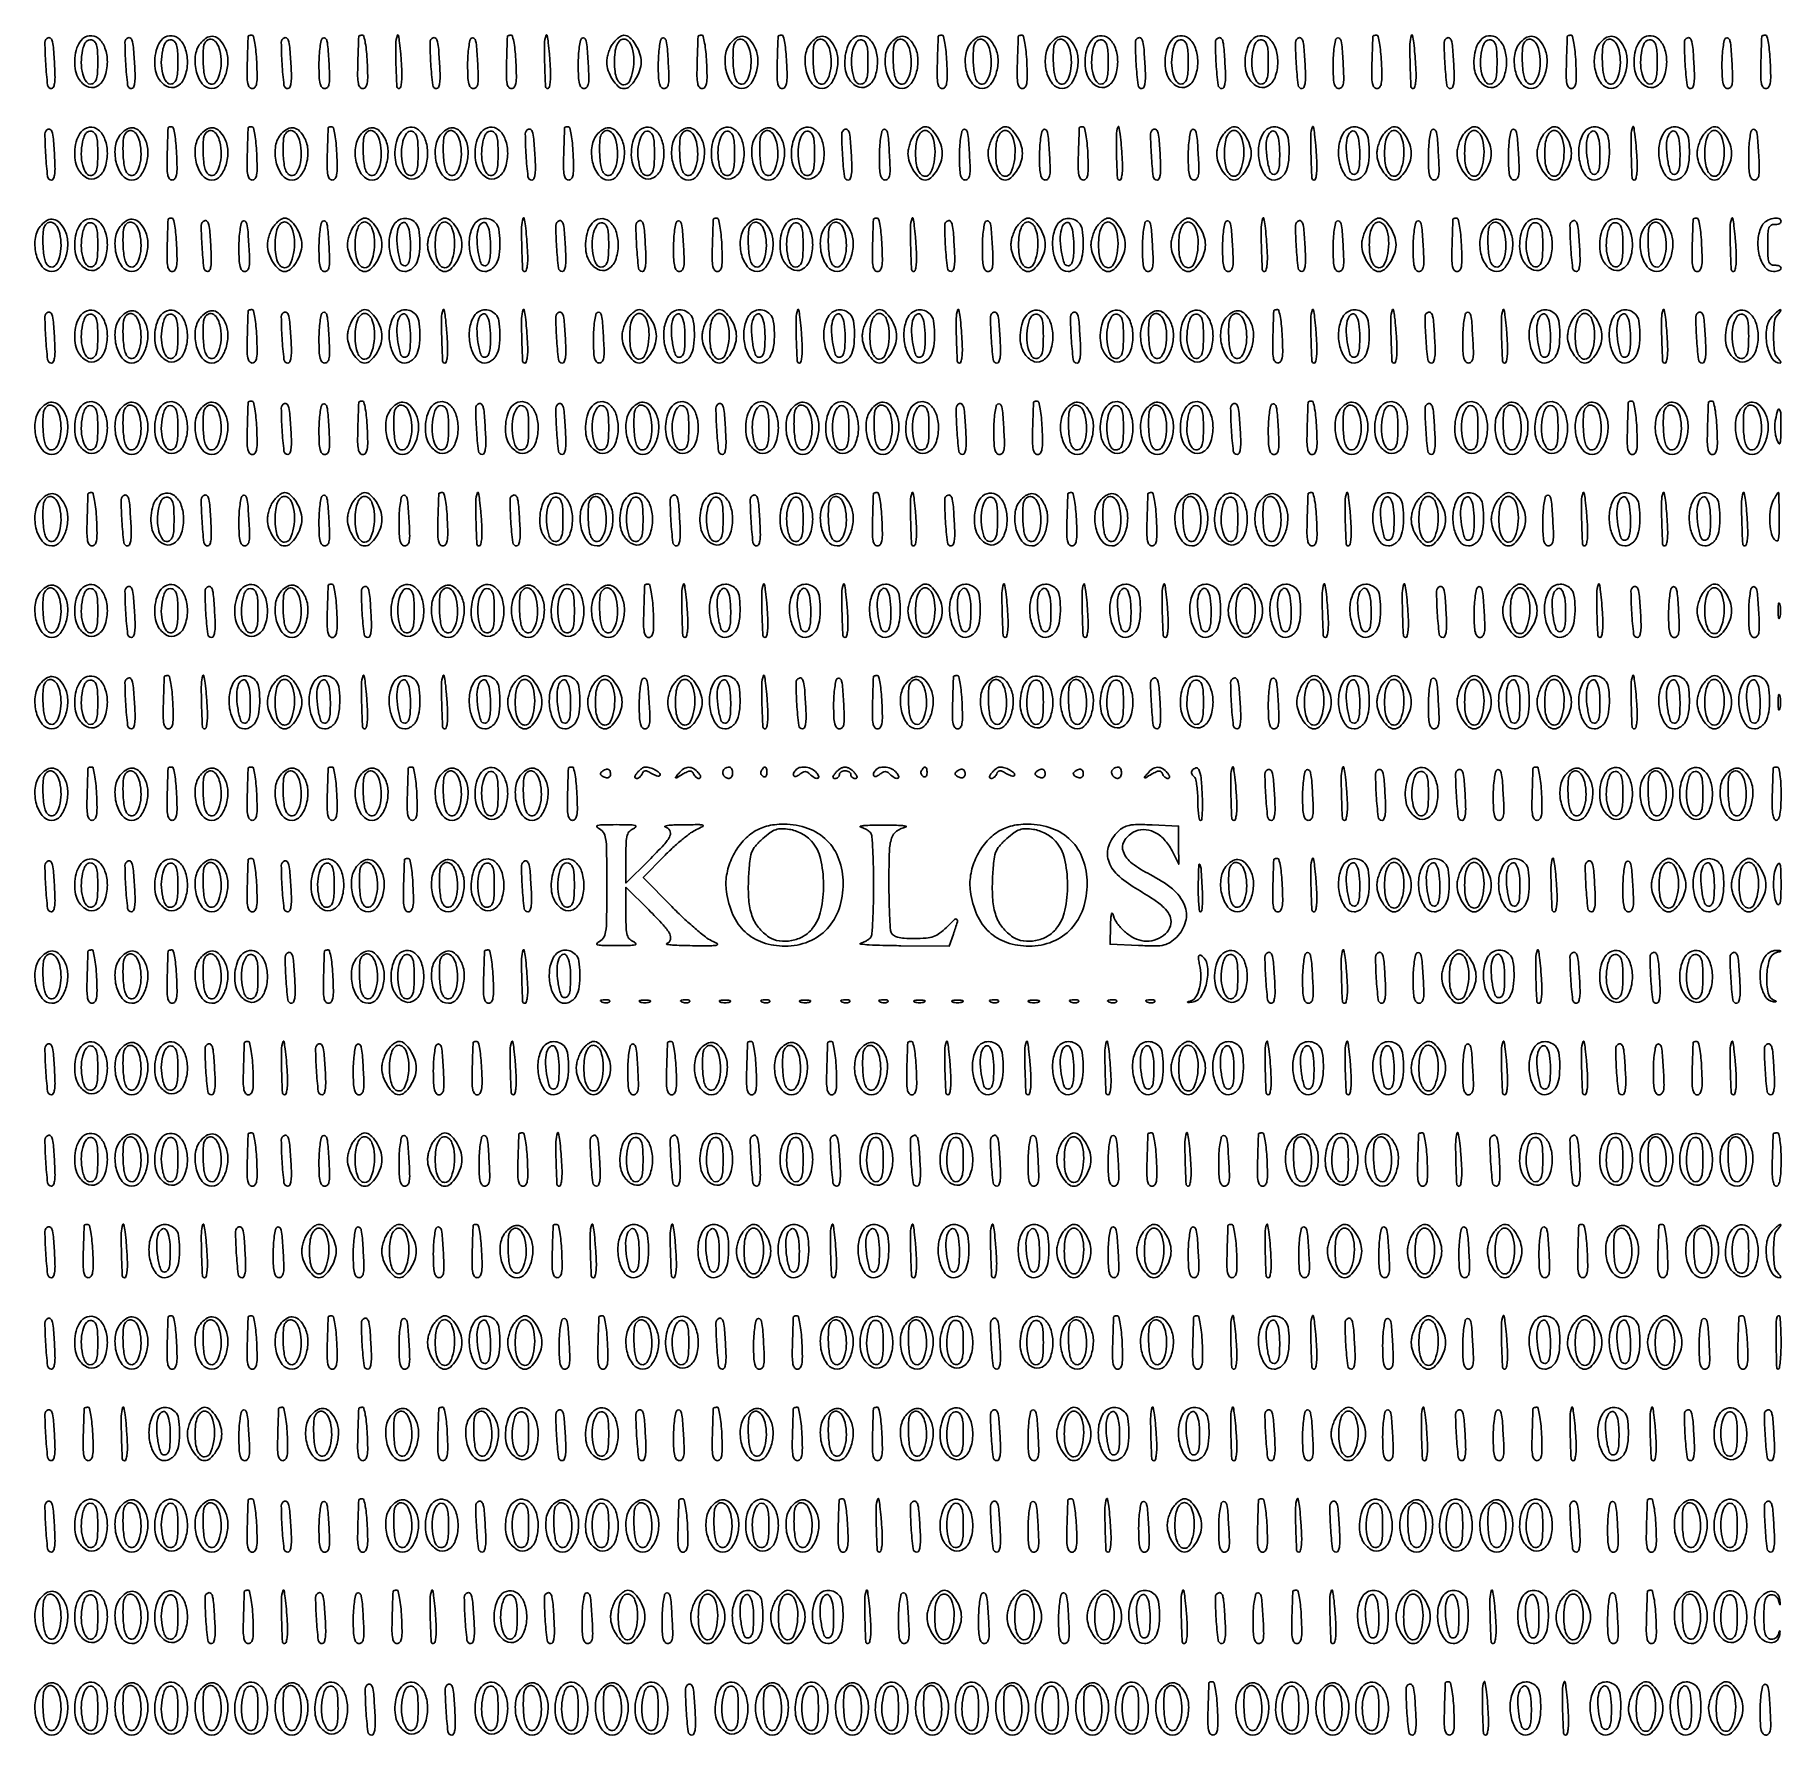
# Model space of a CAD drawing. Extents: x 3 to 461, y 1 to 447.
import ezdxf

# ---------------------------------------------------------------- set-up
doc = ezdxf.new("R2010")
doc.units = 0

msp = doc.modelspace()

# ---------------------------------------------------------------- linework, layer by layer
for points in [[(6.5, 446.346807, 0.322756), (5.629225, 445.118613, 0.013709), (5.826833, 439.488755, 0.013518), (6.329002, 433.895218, 0.380316), (7.335327, 432.999378, 0.293132), (7.829433, 433.315913, 0.066457), (8.135998, 434.313894, 0.040687), (8.271923, 435.928477, 0.014401), (8.211239, 438.249378, 0.003469), (7.902462, 443.233127, 0.034877), (7.614867, 445.295715, 0.129863), (7.175309, 446.168494, 0.302673)], [(15.128383, 445.654692, 0.094502), (14.029005, 443.662605, 0.056296), (13.480181, 441.001153, 0.055896), (13.537255, 438.255785, 0.087426), (14.249263, 436.008858, 0.141095), (16.527863, 433.619235, 0.256504), (19.150066, 433.549324, 0.186428), (21.262851, 435.926188, 0.089745), (22, 440, 0.083882), (21.383884, 443.646661, 0.137736), (19.606715, 446.197571, 0.207897), (17.303572, 446.856354, 0.188878)], [(19.5, 440, -0.012749), (19.428621, 437.201057, -0.057027), (19.159655, 435.585016, -0.114121), (18.64899, 434.663679, -0.163219), (17.841682, 434.208027, -0.294654), (16.507853, 434.745168, -0.089595), (15.543156, 436.814921, -0.065138), (15.157413, 439.827485, -0.053417), (15.512227, 443.055668, -0.033266), (15.910571, 444.426945, -0.089246), (16.420073, 445.30206, -0.134895), (17.06031, 445.737601, -0.130598), (17.841682, 445.791973, -0.163219), (18.64899, 445.336321, -0.114121), (19.159655, 444.414984, -0.057027), (19.428621, 442.798943, -0.012749)], [(27.5, 446.346807, 0.322756), (26.629225, 445.118613, 0.013709), (26.826833, 439.488755, 0.013518), (27.329002, 433.895218, 0.380316), (28.335327, 432.999378, 0.293132), (28.829433, 433.315913, 0.066457), (29.135998, 434.313894, 0.040687), (29.271923, 435.928477, 0.014401), (29.211239, 438.249378, 0.003469), (28.902462, 443.233127, 0.034877), (28.614867, 445.295715, 0.129863), (28.175309, 446.168494, 0.302673)], [(36.128383, 445.654692, 0.094502), (35.029005, 443.662605, 0.056296), (34.480181, 441.001153, 0.055896), (34.537255, 438.255785, 0.087426), (35.249263, 436.008858, 0.141095), (37.527863, 433.619235, 0.256504), (40.150066, 433.549324, 0.186428), (42.262851, 435.926188, 0.089745), (43, 440, 0.083882), (42.383884, 443.646661, 0.137736), (40.606715, 446.197571, 0.207897), (38.303572, 446.856354, 0.188878)], [(40.5, 440, -0.012749), (40.428621, 437.201057, -0.057027), (40.159655, 435.585016, -0.114121), (39.64899, 434.663679, -0.163219), (38.841682, 434.208027, -0.294654), (37.507853, 434.745168, -0.089595), (36.543156, 436.814921, -0.065138), (36.157413, 439.827485, -0.053417), (36.512227, 443.055668, -0.033266), (36.910571, 444.426945, -0.089246), (37.420073, 445.30206, -0.134895), (38.06031, 445.737601, -0.130598), (38.841682, 445.791973, -0.163219), (39.64899, 445.336321, -0.114121), (40.159655, 444.414984, -0.057027), (40.428621, 442.798943, -0.012749)], [(46.688493, 445.208283, 0.146573), (45.136518, 441.949737, 0.094226), (45.281883, 437.735413, 0.106996), (46.895251, 434.268519, 0.234686), (49.448984, 433, 0.229487), (51.59742, 434.040897, 0.094441), (53.130897, 436.98537, 0.08186), (53.613628, 440.722252, 0.112064), (52.750737, 443.991142, 0.070025), (51.423297, 445.846215, 0.154137), (49.912836, 446.679258, 0.170459), (48.30555, 446.453521, 0.089746)], [(51.5, 443, -0.054125), (51.846857, 439.802643, -0.06511), (51.454802, 436.806647, -0.088961), (50.488179, 434.740628, -0.293799), (49.158318, 434.202959, -0.150415), (48.3844, 434.611687, -0.097019), (47.813491, 435.459076, -0.060694), (47.421332, 436.832132, -0.021306), (47.186912, 438.873031, -0.013057), (47.106103, 440.642233, -0.014399), (47.121982, 442.356317, -0.013886), (47.218065, 443.813788, -0.068308), (47.405527, 444.614404, -0.156254), (48.323686, 445.758186, -0.244706), (49.551104, 445.886804, -0.164407), (50.752888, 444.871529, -0.081989)], [(58.948969, 446.75, 0.041225), (58.925395, 446.552751, 0.000213), (58.854482, 444.590464, 0.000953), (58.778922, 442.355126, 0.000604), (58.698969, 439.749453, 0.008385), (58.654197, 436.223465, 0.046603), (58.837795, 434.340736, 0.113805), (59.271336, 433.361997, 0.235737), (60, 432.9972, 0.240193), (60.728644, 433.367617, 0.11645), (61.143782, 434.357314, 0.045576), (61.287215, 436.286166, 0.007631), (61.167941, 439.997747, 0.012277), (60.97449, 442.682188, 0.020043), (60.663779, 444.943088, 0.014965), (60.294937, 446.703073, 0.34652), (59.917941, 447, 0.025607), (59.562603, 446.98179, 0.037541), (59.254655, 446.926562, 0.042043), (59.026543, 446.846759, 0.241769)], [(68.5, 446.346807, 0.322756), (67.629225, 445.118613, 0.013709), (67.826833, 439.488755, 0.013518), (68.329002, 433.895218, 0.380316), (69.335327, 432.999378, 0.293132), (69.829433, 433.315913, 0.066457), (70.135998, 434.313894, 0.040687), (70.271923, 435.928477, 0.014401), (70.211239, 438.249378, 0.003469), (69.902462, 443.233127, 0.034877), (69.614867, 445.295715, 0.129863), (69.175309, 446.168494, 0.302673)], [(78.5, 446.224355, 0.184699), (78.107947, 445.624161, 0.017745), (77.79375, 443.876306, 0.020716), (77.572865, 441.69568, 0.014882), (77.5, 439.248177, 0.009975), (77.56348, 436.066693, 0.048945), (77.809934, 434.288372, 0.111046), (78.273479, 433.344973, 0.227219), (79, 432.997555, 0.202174), (79.708203, 433.296787, 0.137198), (80.133048, 434.07564, 0.058818), (80.296213, 435.56433, 0.011652), (80.211239, 438.249378, 0.003302), (79.892537, 443.421329, 0.035821), (79.601458, 445.49047, 0.175802), (79.149353, 446.212521, 0.334226)], [(87.948969, 446.75, 0.041225), (87.925395, 446.552751, 0.000213), (87.854482, 444.590464, 0.000953), (87.778922, 442.355126, 0.000604), (87.698969, 439.749453, 0.008385), (87.654197, 436.223465, 0.046603), (87.837795, 434.340736, 0.113805), (88.271336, 433.361997, 0.235737), (89, 432.9972, 0.240193), (89.728644, 433.367617, 0.11645), (90.143782, 434.357314, 0.045576), (90.287215, 436.286166, 0.007631), (90.167941, 439.997747, 0.012277), (89.97449, 442.682188, 0.020043), (89.663779, 444.943088, 0.014965), (89.294937, 446.703073, 0.34652), (88.917941, 447, 0.025607), (88.562603, 446.98179, 0.037541), (88.254655, 446.926562, 0.042043), (88.026543, 446.846759, 0.241769)], [(98.085151, 447, 0.087437), (97.651789, 444.669279, 0.009757), (97.706602, 439.246725, 0.004642), (97.928602, 433.543378, 0.400147), (98.5, 432.998831, 0.336411), (98.886905, 433.292325, 0.034554), (99.13417, 434.489231, 0.030884), (99.256808, 436.168701, 0.016523), (99.211239, 438.249378, 0.005952), (98.955966, 442.062615, 0.012309), (98.647873, 445.032599, 0.015502), (98.335815, 446.978859, 0.757581)], [(107.5, 446.346807, 0.322756), (106.629225, 445.118613, 0.013709), (106.826833, 439.488755, 0.013518), (107.329002, 433.895218, 0.380316), (108.335327, 432.999378, 0.293132), (108.829433, 433.315913, 0.066457), (109.135998, 434.313894, 0.040687), (109.271923, 435.928477, 0.014401), (109.211239, 438.249378, 0.003469), (108.902462, 443.233127, 0.034877), (108.614867, 445.295715, 0.129863), (108.175309, 446.168494, 0.302673)], [(117.5, 446.224355, 0.184699), (117.107947, 445.624161, 0.017745), (116.79375, 443.876306, 0.020716), (116.572865, 441.69568, 0.014882), (116.5, 439.248177, 0.009975), (116.56348, 436.066693, 0.048945), (116.809934, 434.288372, 0.111046), (117.273479, 433.344973, 0.227219), (118, 432.997555, 0.202174), (118.708203, 433.296787, 0.137198), (119.133048, 434.07564, 0.058818), (119.296213, 435.56433, 0.011652), (119.211239, 438.249378, 0.003302), (118.892537, 443.421329, 0.035821), (118.601458, 445.49047, 0.175802), (118.149353, 446.212521, 0.334226)], [(126.948969, 446.75, 0.041225), (126.925395, 446.552751, 0.000213), (126.854482, 444.590464, 0.000953), (126.778922, 442.355126, 0.000604), (126.698969, 439.749453, 0.008385), (126.654197, 436.223465, 0.046603), (126.837795, 434.340736, 0.113805), (127.271336, 433.361997, 0.235737), (128, 432.9972, 0.240193), (128.728644, 433.367617, 0.11645), (129.143782, 434.357314, 0.045576), (129.287215, 436.286166, 0.007631), (129.167941, 439.997747, 0.012277), (128.97449, 442.682188, 0.020043), (128.663779, 444.943088, 0.014965), (128.294937, 446.703073, 0.34652), (127.917941, 447, 0.025607), (127.562603, 446.98179, 0.037541), (127.254655, 446.926562, 0.042043), (127.026543, 446.846759, 0.241769)], [(137.085151, 447, 0.087437), (136.651789, 444.669279, 0.009757), (136.706602, 439.246725, 0.004642), (136.928602, 433.543378, 0.400147), (137.5, 432.998831, 0.336411), (137.886905, 433.292325, 0.034554), (138.13417, 434.489231, 0.030884), (138.256808, 436.168701, 0.016523), (138.211239, 438.249378, 0.005952), (137.955966, 442.062615, 0.012309), (137.647873, 445.032599, 0.015502), (137.335815, 446.978859, 0.757581)], [(146.5, 446.224355, 0.184699), (146.107947, 445.624161, 0.017745), (145.79375, 443.876306, 0.020716), (145.572865, 441.69568, 0.014882), (145.5, 439.248177, 0.009975), (145.56348, 436.066693, 0.048945), (145.809934, 434.288372, 0.111046), (146.273479, 433.344973, 0.227219), (147, 432.997555, 0.202174), (147.708203, 433.296787, 0.137198), (148.133048, 434.07564, 0.058818), (148.296213, 435.56433, 0.011652), (148.211239, 438.249378, 0.003302), (147.892537, 443.421329, 0.035821), (147.601458, 445.49047, 0.175802), (147.149353, 446.212521, 0.334226)], [(154.556704, 444.777494, 0.044665), (153.960362, 443.740155, 0.029378), (153.457282, 442.457321, 0.029541), (153.112573, 441.139961, 0.049256), (153, 440, 0.08296), (153.384051, 437.701247, 0.060137), (154.517914, 435.361199, 0.064438), (156.022747, 433.574726, 0.187674), (157.5, 433, 0.187674), (158.977253, 433.574726, 0.064438), (160.482086, 435.361199, 0.060137), (161.615949, 437.701247, 0.08296), (162, 440, 0.08296), (161.615949, 442.298753, 0.060137), (160.482086, 444.638801, 0.064438), (158.977253, 446.425274, 0.187674), (157.5, 447, 0.118749), (156.858798, 446.845537, 0.043522), (156.063438, 446.347139, 0.040112), (155.254788, 445.627905, 0.038184)], [(159.393011, 444.418213, -0.077848), (160.067957, 441.267426, -0.058914), (159.848321, 437.732228, -0.066921), (158.930747, 434.900765, -0.288574), (157.5, 434, -0.193661), (156.457969, 434.419329, -0.103071), (155.660311, 435.584745, -0.067458), (155.15885, 437.469182, -0.031352), (155, 440, -0.031352), (155.15885, 442.530818, -0.067458), (155.660311, 444.415255, -0.103071), (156.457969, 445.580671, -0.193661), (157.5, 446, -0.108103), (158.036953, 445.882535, -0.066431), (158.586556, 445.53535, -0.061865), (159.064978, 445.022986, -0.065386)], [(167.5, 446.224355, 0.184699), (167.107947, 445.624161, 0.017745), (166.79375, 443.876306, 0.020716), (166.572865, 441.69568, 0.014882), (166.5, 439.248177, 0.009975), (166.56348, 436.066693, 0.048945), (166.809934, 434.288372, 0.111046), (167.273479, 433.344973, 0.227219), (168, 432.997555, 0.202174), (168.708203, 433.296787, 0.137198), (169.133048, 434.07564, 0.058818), (169.296213, 435.56433, 0.011652), (169.211239, 438.249378, 0.003302), (168.892537, 443.421329, 0.035821), (168.601458, 445.49047, 0.175802), (168.149353, 446.212521, 0.334226)], [(176.948969, 446.75, 0.041225), (176.925395, 446.552751, 0.000213), (176.854482, 444.590464, 0.000953), (176.778922, 442.355126, 0.000604), (176.698969, 439.749453, 0.008385), (176.654197, 436.223465, 0.046603), (176.837795, 434.340736, 0.113805), (177.271336, 433.361997, 0.235737), (178, 432.9972, 0.240193), (178.728644, 433.367617, 0.11645), (179.143782, 434.357314, 0.045576), (179.287215, 436.286166, 0.007631), (179.167941, 439.997747, 0.012277), (178.97449, 442.682188, 0.020043), (178.663779, 444.943088, 0.014965), (178.294937, 446.703073, 0.34652), (177.917941, 447, 0.025607), (177.562603, 446.98179, 0.037541), (177.254655, 446.926562, 0.042043), (177.026543, 446.846759, 0.241769)], [(185.688493, 445.208283, 0.146573), (184.136518, 441.949737, 0.094226), (184.281883, 437.735413, 0.106996), (185.895251, 434.268519, 0.234686), (188.448984, 433, 0.229487), (190.59742, 434.040897, 0.094441), (192.130897, 436.98537, 0.08186), (192.613628, 440.722252, 0.112064), (191.750737, 443.991142, 0.070025), (190.423297, 445.846215, 0.154137), (188.912836, 446.679258, 0.170459), (187.30555, 446.453521, 0.089746)], [(190.5, 443, -0.054125), (190.846857, 439.802643, -0.06511), (190.454802, 436.806647, -0.088961), (189.488179, 434.740628, -0.293799), (188.158318, 434.202959, -0.150415), (187.3844, 434.611687, -0.097019), (186.813491, 435.459076, -0.060694), (186.421332, 436.832132, -0.021306), (186.186912, 438.873031, -0.013057), (186.106103, 440.642233, -0.014399), (186.121982, 442.356317, -0.013886), (186.218065, 443.813788, -0.068308), (186.405527, 444.614404, -0.156254), (187.323686, 445.758186, -0.244706), (188.551104, 445.886804, -0.164407), (189.752888, 444.871529, -0.081989)], [(197.948969, 446.75, 0.041225), (197.925395, 446.552751, 0.000213), (197.854482, 444.590464, 0.000953), (197.778922, 442.355126, 0.000604), (197.698969, 439.749453, 0.008385), (197.654197, 436.223465, 0.046603), (197.837795, 434.340736, 0.113805), (198.271336, 433.361997, 0.235737), (199, 432.9972, 0.240193), (199.728644, 433.367617, 0.11645), (200.143782, 434.357314, 0.045576), (200.287215, 436.286166, 0.007631), (200.167941, 439.997747, 0.012277), (199.97449, 442.682188, 0.020043), (199.663779, 444.943088, 0.014965), (199.294937, 446.703073, 0.34652), (198.917941, 447, 0.025607), (198.562603, 446.98179, 0.037541), (198.254655, 446.926562, 0.042043), (198.026543, 446.846759, 0.241769)], [(206.688493, 445.208283, 0.146573), (205.136518, 441.949737, 0.094226), (205.281883, 437.735413, 0.106996), (206.895251, 434.268519, 0.234686), (209.448984, 433, 0.229487), (211.59742, 434.040897, 0.094441), (213.130897, 436.98537, 0.08186), (213.613628, 440.722252, 0.112064), (212.750737, 443.991142, 0.070025), (211.423297, 445.846215, 0.154137), (209.912836, 446.679258, 0.170459), (208.30555, 446.453521, 0.089746)], [(211.5, 443, -0.054125), (211.846857, 439.802643, -0.06511), (211.454802, 436.806647, -0.088961), (210.488179, 434.740628, -0.293799), (209.158318, 434.202959, -0.150415), (208.3844, 434.611687, -0.097019), (207.813491, 435.459076, -0.060694), (207.421332, 436.832132, -0.021306), (207.186912, 438.873031, -0.013057), (207.106103, 440.642233, -0.014399), (207.121982, 442.356317, -0.013886), (207.218065, 443.813788, -0.068308), (207.405527, 444.614404, -0.156254), (208.323686, 445.758186, -0.244706), (209.551104, 445.886804, -0.164407), (210.752888, 444.871529, -0.081989)], [(217.128383, 445.654692, 0.094502), (216.029005, 443.662605, 0.056296), (215.480181, 441.001153, 0.055896), (215.537255, 438.255785, 0.087426), (216.249263, 436.008858, 0.141095), (218.527863, 433.619235, 0.256504), (221.150066, 433.549324, 0.186428), (223.262851, 435.926188, 0.089745), (224, 440, 0.083882), (223.383884, 443.646661, 0.137736), (221.606715, 446.197571, 0.207897), (219.303572, 446.856354, 0.188878)], [(221.5, 440, -0.012749), (221.428621, 437.201057, -0.057027), (221.159655, 435.585016, -0.114121), (220.64899, 434.663679, -0.163219), (219.841682, 434.208027, -0.130598), (219.06031, 434.262399, -0.134895), (218.420073, 434.69794, -0.089246), (217.910571, 435.573055, -0.033266), (217.512227, 436.944332, -0.053417), (217.157413, 440.172515, -0.065138), (217.543156, 443.185079, -0.089595), (218.507853, 445.254832, -0.294654), (219.841682, 445.791973, -0.163219), (220.64899, 445.336321, -0.114121), (221.159655, 444.414984, -0.057027), (221.428621, 442.798943, -0.012749)], [(227.688493, 445.208283, 0.146573), (226.136518, 441.949737, 0.094226), (226.281883, 437.735413, 0.106996), (227.895251, 434.268519, 0.234686), (230.448984, 433, 0.229487), (232.59742, 434.040897, 0.094441), (234.130897, 436.98537, 0.08186), (234.613628, 440.722252, 0.112064), (233.750737, 443.991142, 0.070025), (232.423297, 445.846215, 0.154137), (230.912836, 446.679258, 0.170459), (229.30555, 446.453521, 0.089746)], [(232.5, 443, -0.054125), (232.846857, 439.802643, -0.06511), (232.454802, 436.806647, -0.088961), (231.488179, 434.740628, -0.293799), (230.158318, 434.202959, -0.150415), (229.3844, 434.611687, -0.097019), (228.813491, 435.459076, -0.060694), (228.421332, 436.832132, -0.021306), (228.186912, 438.873031, -0.013057), (228.106103, 440.642233, -0.014399), (228.121982, 442.356317, -0.013886), (228.218065, 443.813788, -0.068308), (228.405527, 444.614404, -0.156254), (229.323686, 445.758186, -0.244706), (230.551104, 445.886804, -0.164407), (231.752888, 444.871529, -0.081989)], [(239.948969, 446.75, 0.041225), (239.925395, 446.552751, 0.000213), (239.854482, 444.590464, 0.000953), (239.778922, 442.355126, 0.000604), (239.698969, 439.749453, 0.008385), (239.654197, 436.223465, 0.046603), (239.837795, 434.340736, 0.113805), (240.271336, 433.361997, 0.235737), (241, 432.9972, 0.240193), (241.728644, 433.367617, 0.11645), (242.143782, 434.357314, 0.045576), (242.287215, 436.286166, 0.007631), (242.167941, 439.997747, 0.012277), (241.97449, 442.682188, 0.020043), (241.663779, 444.943088, 0.014965), (241.294937, 446.703073, 0.34652), (240.917941, 447, 0.025607), (240.562603, 446.98179, 0.037541), (240.254655, 446.926562, 0.042043), (240.026543, 446.846759, 0.241769)], [(248.688493, 445.208283, 0.146573), (247.136518, 441.949737, 0.094226), (247.281883, 437.735413, 0.106996), (248.895251, 434.268519, 0.234686), (251.448984, 433, 0.229487), (253.59742, 434.040897, 0.094441), (255.130897, 436.98537, 0.08186), (255.613628, 440.722252, 0.112064), (254.750737, 443.991142, 0.070025), (253.423297, 445.846215, 0.154137), (251.912836, 446.679258, 0.170459), (250.30555, 446.453521, 0.089746)], [(253.5, 443, -0.054125), (253.846857, 439.802643, -0.06511), (253.454802, 436.806647, -0.088961), (252.488179, 434.740628, -0.293799), (251.158318, 434.202959, -0.150415), (250.3844, 434.611687, -0.097019), (249.813491, 435.459076, -0.060694), (249.421332, 436.832132, -0.021306), (249.186912, 438.873031, -0.013057), (249.106103, 440.642233, -0.014399), (249.121982, 442.356317, -0.013886), (249.218065, 443.813788, -0.068308), (249.405527, 444.614404, -0.156254), (250.323686, 445.758186, -0.244706), (251.551104, 445.886804, -0.164407), (252.752888, 444.871529, -0.081989)], [(260.948969, 446.75, 0.041225), (260.925395, 446.552751, 0.000213), (260.854482, 444.590464, 0.000953), (260.778922, 442.355126, 0.000604), (260.698969, 439.749453, 0.008385), (260.654197, 436.223465, 0.046603), (260.837795, 434.340736, 0.113805), (261.271336, 433.361997, 0.235737), (262, 432.9972, 0.240193), (262.728644, 433.367617, 0.11645), (263.143782, 434.357314, 0.045576), (263.287215, 436.286166, 0.007631), (263.167941, 439.997747, 0.012277), (262.97449, 442.682188, 0.020043), (262.663779, 444.943088, 0.014965), (262.294937, 446.703073, 0.34652), (261.917941, 447, 0.025607), (261.562603, 446.98179, 0.037541), (261.254655, 446.926562, 0.042043), (261.026543, 446.846759, 0.241769)], [(269.688493, 445.208283, 0.146573), (268.136518, 441.949737, 0.094226), (268.281883, 437.735413, 0.106996), (269.895251, 434.268519, 0.234686), (272.448984, 433, 0.229487), (274.59742, 434.040897, 0.094441), (276.130897, 436.98537, 0.08186), (276.613628, 440.722252, 0.112064), (275.750737, 443.991142, 0.070025), (274.423297, 445.846215, 0.154137), (272.912836, 446.679258, 0.170459), (271.30555, 446.453521, 0.089746)], [(274.5, 443, -0.054125), (274.846857, 439.802643, -0.06511), (274.454802, 436.806647, -0.088961), (273.488179, 434.740628, -0.293799), (272.158318, 434.202959, -0.150415), (271.3844, 434.611687, -0.097019), (270.813491, 435.459076, -0.060694), (270.421332, 436.832132, -0.021306), (270.186912, 438.873031, -0.013057), (270.106103, 440.642233, -0.014399), (270.121982, 442.356317, -0.013886), (270.218065, 443.813788, -0.068308), (270.405527, 444.614404, -0.156254), (271.323686, 445.758186, -0.244706), (272.551104, 445.886804, -0.164407), (273.752888, 444.871529, -0.081989)], [(280.128383, 445.654692, 0.094502), (279.029005, 443.662605, 0.056296), (278.480181, 441.001153, 0.055896), (278.537255, 438.255785, 0.087426), (279.249263, 436.008858, 0.141095), (281.527863, 433.619235, 0.256504), (284.150066, 433.549324, 0.186428), (286.262851, 435.926188, 0.089745), (287, 440, 0.083882), (286.383884, 443.646661, 0.137736), (284.606715, 446.197571, 0.207897), (282.303572, 446.856354, 0.188878)], [(284.5, 440, -0.012749), (284.428621, 437.201057, -0.057027), (284.159655, 435.585016, -0.114121), (283.64899, 434.663679, -0.163219), (282.841682, 434.208027, -0.294654), (281.507853, 434.745168, -0.089595), (280.543156, 436.814921, -0.065138), (280.157413, 439.827485, -0.053417), (280.512227, 443.055668, -0.033266), (280.910571, 444.426945, -0.089246), (281.420073, 445.30206, -0.134895), (282.06031, 445.737601, -0.130598), (282.841682, 445.791973, -0.163219), (283.64899, 445.336321, -0.114121), (284.159655, 444.414984, -0.057027), (284.428621, 442.798943, -0.012749)], [(292.5, 446.346807, 0.322756), (291.629225, 445.118613, 0.013709), (291.826833, 439.488755, 0.013518), (292.329002, 433.895218, 0.380316), (293.335327, 432.999378, 0.293132), (293.829433, 433.315913, 0.066457), (294.135998, 434.313894, 0.040687), (294.271923, 435.928477, 0.014401), (294.211239, 438.249378, 0.003469), (293.902462, 443.233127, 0.034877), (293.614867, 445.295715, 0.129863), (293.175309, 446.168494, 0.302673)], [(301.128383, 445.654692, 0.094502), (300.029005, 443.662605, 0.056296), (299.480181, 441.001153, 0.055896), (299.537255, 438.255785, 0.087426), (300.249263, 436.008858, 0.141095), (302.527863, 433.619235, 0.256504), (305.150066, 433.549324, 0.186428), (307.262851, 435.926188, 0.089745), (308, 440, 0.083882), (307.383884, 443.646661, 0.137736), (305.606715, 446.197571, 0.207897), (303.303572, 446.856354, 0.188878)], [(305.5, 440, -0.012749), (305.428621, 437.201057, -0.057027), (305.159655, 435.585016, -0.114121), (304.64899, 434.663679, -0.163219), (303.841682, 434.208027, -0.294654), (302.507853, 434.745168, -0.089595), (301.543156, 436.814921, -0.065138), (301.157413, 439.827485, -0.053417), (301.512227, 443.055668, -0.033266), (301.910571, 444.426945, -0.089246), (302.420073, 445.30206, -0.134895), (303.06031, 445.737601, -0.130598), (303.841682, 445.791973, -0.163219), (304.64899, 445.336321, -0.114121), (305.159655, 444.414984, -0.057027), (305.428621, 442.798943, -0.012749)], [(313.5, 446.346807, 0.322756), (312.629225, 445.118613, 0.013709), (312.826833, 439.488755, 0.013518), (313.329002, 433.895218, 0.380316), (314.335327, 432.999378, 0.293132), (314.829433, 433.315913, 0.066457), (315.135998, 434.313894, 0.040687), (315.271923, 435.928477, 0.014401), (315.211239, 438.249378, 0.003469), (314.902462, 443.233127, 0.034877), (314.614867, 445.295715, 0.129863), (314.175309, 446.168494, 0.302673)], [(322.128383, 445.654692, 0.094502), (321.029005, 443.662605, 0.056296), (320.480181, 441.001153, 0.055896), (320.537255, 438.255785, 0.087426), (321.249263, 436.008858, 0.141095), (323.527863, 433.619235, 0.256504), (326.150066, 433.549324, 0.186428), (328.262851, 435.926188, 0.089745), (329, 440, 0.083882), (328.383884, 443.646661, 0.137736), (326.606715, 446.197571, 0.207897), (324.303572, 446.856354, 0.188878)], [(326.5, 440, -0.012749), (326.428621, 437.201057, -0.057027), (326.159655, 435.585016, -0.114121), (325.64899, 434.663679, -0.163219), (324.841682, 434.208027, -0.294654), (323.507853, 434.745168, -0.089595), (322.543156, 436.814921, -0.065138), (322.157413, 439.827485, -0.053417), (322.512227, 443.055668, -0.033266), (322.910571, 444.426945, -0.089246), (323.420073, 445.30206, -0.134895), (324.06031, 445.737601, -0.130598), (324.841682, 445.791973, -0.163219), (325.64899, 445.336321, -0.114121), (326.159655, 444.414984, -0.057027), (326.428621, 442.798943, -0.012749)], [(334.5, 446.346807, 0.322756), (333.629225, 445.118613, 0.013709), (333.826833, 439.488755, 0.013518), (334.329002, 433.895218, 0.380316), (335.335327, 432.999378, 0.293132), (335.829433, 433.315913, 0.066457), (336.135998, 434.313894, 0.040687), (336.271923, 435.928477, 0.014401), (336.211239, 438.249378, 0.003469), (335.902462, 443.233127, 0.034877), (335.614867, 445.295715, 0.129863), (335.175309, 446.168494, 0.302673)], [(344.5, 446.224355, 0.184699), (344.107947, 445.624161, 0.017745), (343.79375, 443.876306, 0.020716), (343.572865, 441.69568, 0.014882), (343.5, 439.248177, 0.009975), (343.56348, 436.066693, 0.048945), (343.809934, 434.288372, 0.111046), (344.273479, 433.344973, 0.227219), (345, 432.997555, 0.202174), (345.708203, 433.296787, 0.137198), (346.133048, 434.07564, 0.058818), (346.296213, 435.56433, 0.011652), (346.211239, 438.249378, 0.003302), (345.892537, 443.421329, 0.035821), (345.601458, 445.49047, 0.175802), (345.149353, 446.212521, 0.334226)], [(353.948969, 446.75, 0.041225), (353.925395, 446.552751, 0.000213), (353.854482, 444.590464, 0.000953), (353.778922, 442.355126, 0.000604), (353.698969, 439.749453, 0.008385), (353.654197, 436.223465, 0.046603), (353.837795, 434.340736, 0.113805), (354.271336, 433.361997, 0.235737), (355, 432.9972, 0.240193), (355.728644, 433.367617, 0.11645), (356.143782, 434.357314, 0.045576), (356.287215, 436.286166, 0.007631), (356.167941, 439.997747, 0.012277), (355.97449, 442.682188, 0.020043), (355.663779, 444.943088, 0.014965), (355.294937, 446.703073, 0.34652), (354.917941, 447, 0.025607), (354.562603, 446.98179, 0.037541), (354.254655, 446.926562, 0.042043), (354.026543, 446.846759, 0.241769)], [(364.085151, 447, 0.087437), (363.651789, 444.669279, 0.009757), (363.706602, 439.246725, 0.004642), (363.928602, 433.543378, 0.400147), (364.5, 432.998831, 0.336411), (364.886905, 433.292325, 0.034554), (365.13417, 434.489231, 0.030884), (365.256808, 436.168701, 0.016523), (365.211239, 438.249378, 0.005952), (364.955966, 442.062615, 0.012309), (364.647873, 445.032599, 0.015502), (364.335815, 446.978859, 0.757581)], [(373.5, 446.346807, 0.322756), (372.629225, 445.118613, 0.013709), (372.826833, 439.488755, 0.013518), (373.329002, 433.895218, 0.380316), (374.335327, 432.999378, 0.293132), (374.829433, 433.315913, 0.066457), (375.135998, 434.313894, 0.040687), (375.271923, 435.928477, 0.014401), (375.211239, 438.249378, 0.003469), (374.902462, 443.233127, 0.034877), (374.614867, 445.295715, 0.129863), (374.175309, 446.168494, 0.302673)], [(382.128383, 445.654692, 0.094502), (381.029005, 443.662605, 0.056296), (380.480181, 441.001153, 0.055896), (380.537255, 438.255785, 0.087426), (381.249263, 436.008858, 0.141095), (383.527863, 433.619235, 0.256504), (386.150066, 433.549324, 0.186428), (388.262851, 435.926188, 0.089745), (389, 440, 0.083882), (388.383884, 443.646661, 0.137736), (386.606715, 446.197571, 0.207897), (384.303572, 446.856354, 0.188878)], [(386.5, 440, -0.012749), (386.428621, 437.201057, -0.057027), (386.159655, 435.585016, -0.114121), (385.64899, 434.663679, -0.163219), (384.841682, 434.208027, -0.294654), (383.507853, 434.745168, -0.089595), (382.543156, 436.814921, -0.065138), (382.157413, 439.827485, -0.053417), (382.512227, 443.055668, -0.033266), (382.910571, 444.426945, -0.089246), (383.420073, 445.30206, -0.134895), (384.06031, 445.737601, -0.130598), (384.841682, 445.791973, -0.163219), (385.64899, 445.336321, -0.114121), (386.159655, 444.414984, -0.057027), (386.428621, 442.798943, -0.012749)], [(392.688493, 445.208283, 0.146573), (391.136518, 441.949737, 0.094226), (391.281883, 437.735413, 0.106996), (392.895251, 434.268519, 0.234686), (395.448984, 433, 0.229487), (397.59742, 434.040897, 0.094441), (399.130897, 436.98537, 0.08186), (399.613628, 440.722252, 0.112064), (398.750737, 443.991142, 0.070025), (397.423297, 445.846215, 0.154137), (395.912836, 446.679258, 0.170459), (394.30555, 446.453521, 0.089746)], [(397.5, 443, -0.054125), (397.846857, 439.802643, -0.06511), (397.454802, 436.806647, -0.088961), (396.488179, 434.740628, -0.293799), (395.158318, 434.202959, -0.150415), (394.3844, 434.611687, -0.097019), (393.813491, 435.459076, -0.060694), (393.421332, 436.832132, -0.021306), (393.186912, 438.873031, -0.013057), (393.106103, 440.642233, -0.014399), (393.121982, 442.356317, -0.013886), (393.218065, 443.813788, -0.068308), (393.405527, 444.614404, -0.156254), (394.323686, 445.758186, -0.244706), (395.551104, 445.886804, -0.164407), (396.752888, 444.871529, -0.081989)], [(404.948969, 446.75, 0.041225), (404.925395, 446.552751, 0.000213), (404.854482, 444.590464, 0.000953), (404.778922, 442.355126, 0.000604), (404.698969, 439.749453, 0.008385), (404.654197, 436.223465, 0.046603), (404.837795, 434.340736, 0.113805), (405.271336, 433.361997, 0.235737), (406, 432.9972, 0.240193), (406.728644, 433.367617, 0.11645), (407.143782, 434.357314, 0.045576), (407.287215, 436.286166, 0.007631), (407.167941, 439.997747, 0.012277), (406.97449, 442.682188, 0.020043), (406.663779, 444.943088, 0.014965), (406.294937, 446.703073, 0.34652), (405.917941, 447, 0.025607), (405.562603, 446.98179, 0.037541), (405.254655, 446.926562, 0.042043), (405.026543, 446.846759, 0.241769)], [(413.688493, 445.208283, 0.146573), (412.136518, 441.949737, 0.094226), (412.281883, 437.735413, 0.106996), (413.895251, 434.268519, 0.234686), (416.448984, 433, 0.229487), (418.59742, 434.040897, 0.094441), (420.130897, 436.98537, 0.08186), (420.613628, 440.722252, 0.112064), (419.750737, 443.991142, 0.070025), (418.423297, 445.846215, 0.154137), (416.912836, 446.679258, 0.170459), (415.30555, 446.453521, 0.089746)], [(418.5, 443, -0.054125), (418.846857, 439.802643, -0.06511), (418.454802, 436.806647, -0.088961), (417.488179, 434.740628, -0.293799), (416.158318, 434.202959, -0.150415), (415.3844, 434.611687, -0.097019), (414.813491, 435.459076, -0.060694), (414.421332, 436.832132, -0.021306), (414.186912, 438.873031, -0.013057), (414.106103, 440.642233, -0.014399), (414.121982, 442.356317, -0.013886), (414.218065, 443.813788, -0.068308), (414.405527, 444.614404, -0.156254), (415.323686, 445.758186, -0.244706), (416.551104, 445.886804, -0.164407), (417.752888, 444.871529, -0.081989)], [(424.128383, 445.654692, 0.094502), (423.029005, 443.662605, 0.056296), (422.480181, 441.001153, 0.055896), (422.537255, 438.255785, 0.087426), (423.249263, 436.008858, 0.141095), (425.527863, 433.619235, 0.256504), (428.150066, 433.549324, 0.186428), (430.262851, 435.926188, 0.089745), (431, 440, 0.083882), (430.383884, 443.646661, 0.137736), (428.606715, 446.197571, 0.207897), (426.303572, 446.856354, 0.188878)], [(428.5, 440, -0.012749), (428.428621, 437.201057, -0.057027), (428.159655, 435.585016, -0.114121), (427.64899, 434.663679, -0.163219), (426.841682, 434.208027, -0.294654), (425.507853, 434.745168, -0.089595), (424.543156, 436.814921, -0.065138), (424.157413, 439.827485, -0.053417), (424.512227, 443.055668, -0.033266), (424.910571, 444.426945, -0.089246), (425.420073, 445.30206, -0.134895), (426.06031, 445.737601, -0.130598), (426.841682, 445.791973, -0.163219), (427.64899, 445.336321, -0.114121), (428.159655, 444.414984, -0.057027), (428.428621, 442.798943, -0.012749)], [(436.5, 446.346807, 0.322756), (435.629225, 445.118613, 0.013709), (435.826833, 439.488755, 0.013518), (436.329002, 433.895218, 0.380316), (437.335327, 432.999378, 0.293132), (437.829433, 433.315913, 0.066457), (438.135998, 434.313894, 0.040687), (438.271923, 435.928477, 0.014401), (438.211239, 438.249378, 0.003469), (437.902462, 443.233127, 0.034877), (437.614867, 445.295715, 0.129863), (437.175309, 446.168494, 0.302673)], [(446.5, 446.224355, 0.184699), (446.107947, 445.624161, 0.017745), (445.79375, 443.876306, 0.020716), (445.572865, 441.69568, 0.014882), (445.5, 439.248177, 0.009975), (445.56348, 436.066693, 0.048945), (445.809934, 434.288372, 0.111046), (446.273479, 433.344973, 0.227219), (447, 432.997555, 0.202174), (447.708203, 433.296787, 0.137198), (448.133048, 434.07564, 0.058818), (448.296213, 435.56433, 0.011652), (448.211239, 438.249378, 0.003302), (447.892537, 443.421329, 0.035821), (447.601458, 445.49047, 0.175802), (447.149353, 446.212521, 0.334226)], [(455.948969, 446.75, 0.041225), (455.925395, 446.552751, 0.000213), (455.854482, 444.590464, 0.000953), (455.778922, 442.355126, 0.000604), (455.698969, 439.749453, 0.008385), (455.654197, 436.223465, 0.046603), (455.837795, 434.340736, 0.113805), (456.271336, 433.361997, 0.235737), (457, 432.9972, 0.240193), (457.728644, 433.367617, 0.11645), (458.143782, 434.357314, 0.045576), (458.287215, 436.286166, 0.007631), (458.167941, 439.997747, 0.012277), (457.97449, 442.682188, 0.020043), (457.663779, 444.943088, 0.014965), (457.294937, 446.703073, 0.34652), (456.917941, 447, 0.025607), (456.562603, 446.98179, 0.037541), (456.254655, 446.926562, 0.042043), (456.026543, 446.846759, 0.241769)], [(6.5, 422.346807, 0.322756), (5.629225, 421.118613, 0.013709), (5.826833, 415.488755, 0.013518), (6.329002, 409.895218, 0.380316), (7.335327, 408.999378, 0.293132), (7.829433, 409.315913, 0.066457), (8.135998, 410.313894, 0.040687), (8.271923, 411.928477, 0.014401), (8.211239, 414.249378, 0.003469), (7.902462, 419.233127, 0.034877), (7.614867, 421.295715, 0.129863), (7.175309, 422.168494, 0.302673)], [(15.128383, 421.654692, 0.094502), (14.029005, 419.662605, 0.056296), (13.480181, 417.001153, 0.055896), (13.537255, 414.255785, 0.087426), (14.249263, 412.008858, 0.141095), (16.527863, 409.619235, 0.256504), (19.150066, 409.549324, 0.186428), (21.262851, 411.926188, 0.089745), (22, 416, 0.083882), (21.383884, 419.646661, 0.137736), (19.606715, 422.197571, 0.207897), (17.303572, 422.856354, 0.188878)], [(19.5, 416, -0.012749), (19.428621, 413.201057, -0.057027), (19.159655, 411.585016, -0.114121), (18.64899, 410.663679, -0.163219), (17.841682, 410.208027, -0.294654), (16.507853, 410.745168, -0.089595), (15.543156, 412.814921, -0.065138), (15.157413, 415.827485, -0.053417), (15.512227, 419.055668, -0.033266), (15.910571, 420.426945, -0.089246), (16.420073, 421.30206, -0.134895), (17.06031, 421.737601, -0.130598), (17.841682, 421.791973, -0.163219), (18.64899, 421.336321, -0.114121), (19.159655, 420.414984, -0.057027), (19.428621, 418.798943, -0.012749)], [(25.688493, 421.208283, 0.146573), (24.136518, 417.949737, 0.094226), (24.281883, 413.735413, 0.106996), (25.895251, 410.268519, 0.234686), (28.448984, 409, 0.229487), (30.59742, 410.040897, 0.094441), (32.130897, 412.98537, 0.08186), (32.613628, 416.722252, 0.112064), (31.750737, 419.991142, 0.070025), (30.423297, 421.846215, 0.154137), (28.912836, 422.679258, 0.170459), (27.30555, 422.453521, 0.089746)], [(30.5, 419, -0.054125), (30.846857, 415.802643, -0.06511), (30.454802, 412.806647, -0.088961), (29.488179, 410.740628, -0.293799), (28.158318, 410.202959, -0.150415), (27.3844, 410.611687, -0.097019), (26.813491, 411.459076, -0.060694), (26.421332, 412.832132, -0.021306), (26.186912, 414.873031, -0.013057), (26.106103, 416.642233, -0.014399), (26.121982, 418.356317, -0.013886), (26.218065, 419.813788, -0.068308), (26.405527, 420.614404, -0.156254), (27.323686, 421.758186, -0.244706), (28.551104, 421.886804, -0.164407), (29.752888, 420.871529, -0.081989)], [(37.948969, 422.75, 0.041225), (37.925395, 422.552751, 0.000213), (37.854482, 420.590464, 0.000953), (37.778922, 418.355126, 0.000604), (37.698969, 415.749453, 0.008385), (37.654197, 412.223465, 0.046603), (37.837795, 410.340736, 0.113805), (38.271336, 409.361997, 0.235737), (39, 408.9972, 0.240193), (39.728644, 409.367617, 0.11645), (40.143782, 410.357314, 0.045576), (40.287215, 412.286166, 0.007631), (40.167941, 415.997747, 0.012277), (39.97449, 418.682188, 0.020043), (39.663779, 420.943088, 0.014965), (39.294937, 422.703073, 0.34652), (38.917941, 423, 0.025607), (38.562603, 422.98179, 0.037541), (38.254655, 422.926562, 0.042043), (38.026543, 422.846759, 0.241769)], [(46.688493, 421.208283, 0.146573), (45.136518, 417.949737, 0.094226), (45.281883, 413.735413, 0.106996), (46.895251, 410.268519, 0.234686), (49.448984, 409, 0.229487), (51.59742, 410.040897, 0.094441), (53.130897, 412.98537, 0.08186), (53.613628, 416.722252, 0.112064), (52.750737, 419.991142, 0.070025), (51.423297, 421.846215, 0.154137), (49.912836, 422.679258, 0.170459), (48.30555, 422.453521, 0.089746)], [(51.5, 419, -0.054125), (51.846857, 415.802643, -0.06511), (51.454802, 412.806647, -0.088961), (50.488179, 410.740628, -0.293799), (49.158318, 410.202959, -0.150415), (48.3844, 410.611687, -0.097019), (47.813491, 411.459076, -0.060694), (47.421332, 412.832132, -0.021306), (47.186912, 414.873031, -0.013057), (47.106103, 416.642233, -0.014399), (47.121982, 418.356317, -0.013886), (47.218065, 419.813788, -0.068308), (47.405527, 420.614404, -0.156254), (48.323686, 421.758186, -0.244706), (49.551104, 421.886804, -0.164407), (50.752888, 420.871529, -0.081989)], [(58.948969, 422.75, 0.041225), (58.925395, 422.552751, 0.000213), (58.854482, 420.590464, 0.000953), (58.778922, 418.355126, 0.000604), (58.698969, 415.749453, 0.008385), (58.654197, 412.223465, 0.046603), (58.837795, 410.340736, 0.113805), (59.271336, 409.361997, 0.235737), (60, 408.9972, 0.240193), (60.728644, 409.367617, 0.11645), (61.143782, 410.357314, 0.045576), (61.287215, 412.286166, 0.007631), (61.167941, 415.997747, 0.012277), (60.97449, 418.682188, 0.020043), (60.663779, 420.943088, 0.014965), (60.294937, 422.703073, 0.34652), (59.917941, 423, 0.025607), (59.562603, 422.98179, 0.037541), (59.254655, 422.926562, 0.042043), (59.026543, 422.846759, 0.241769)], [(67.688493, 421.208283, 0.146573), (66.136518, 417.949737, 0.094226), (66.281883, 413.735413, 0.106996), (67.895251, 410.268519, 0.234686), (70.448984, 409, 0.229487), (72.59742, 410.040897, 0.094441), (74.130897, 412.98537, 0.08186), (74.613628, 416.722252, 0.112064), (73.750737, 419.991142, 0.070025), (72.423297, 421.846215, 0.154137), (70.912836, 422.679258, 0.170459), (69.30555, 422.453521, 0.089746)], [(72.5, 419, -0.054125), (72.846857, 415.802643, -0.06511), (72.454802, 412.806647, -0.088961), (71.488179, 410.740628, -0.293799), (70.158318, 410.202959, -0.150415), (69.3844, 410.611687, -0.097019), (68.813491, 411.459076, -0.060694), (68.421332, 412.832132, -0.021306), (68.186912, 414.873031, -0.013057), (68.106103, 416.642233, -0.014399), (68.121982, 418.356317, -0.013886), (68.218065, 419.813788, -0.068308), (68.405527, 420.614404, -0.156254), (69.323686, 421.758186, -0.244706), (70.551104, 421.886804, -0.164407), (71.752888, 420.871529, -0.081989)], [(79.948969, 422.75, 0.041225), (79.925395, 422.552751, 0.000213), (79.854482, 420.590464, 0.000953), (79.778922, 418.355126, 0.000604), (79.698969, 415.749453, 0.008385), (79.654197, 412.223465, 0.046603), (79.837795, 410.340736, 0.113805), (80.271336, 409.361997, 0.235737), (81, 408.9972, 0.240193), (81.728644, 409.367617, 0.11645), (82.143782, 410.357314, 0.045576), (82.287215, 412.286166, 0.007631), (82.167941, 415.997747, 0.012277), (81.97449, 418.682188, 0.020043), (81.663779, 420.943088, 0.014965), (81.294937, 422.703073, 0.34652), (80.917941, 423, 0.025607), (80.562603, 422.98179, 0.037541), (80.254655, 422.926562, 0.042043), (80.026543, 422.846759, 0.241769)], [(88.688493, 421.208283, 0.146573), (87.136518, 417.949737, 0.094226), (87.281883, 413.735413, 0.106996), (88.895251, 410.268519, 0.234686), (91.448984, 409, 0.229487), (93.59742, 410.040897, 0.094441), (95.130897, 412.98537, 0.08186), (95.613628, 416.722252, 0.112064), (94.750737, 419.991142, 0.070025), (93.423297, 421.846215, 0.154137), (91.912836, 422.679258, 0.170459), (90.30555, 422.453521, 0.089746)], [(93.5, 419, -0.054125), (93.846857, 415.802643, -0.06511), (93.454802, 412.806647, -0.088961), (92.488179, 410.740628, -0.293799), (91.158318, 410.202959, -0.150415), (90.3844, 410.611687, -0.097019), (89.813491, 411.459076, -0.060694), (89.421332, 412.832132, -0.021306), (89.186912, 414.873031, -0.013057), (89.106103, 416.642233, -0.014399), (89.121982, 418.356317, -0.013886), (89.218065, 419.813788, -0.068308), (89.405527, 420.614404, -0.156254), (90.323686, 421.758186, -0.244706), (91.551104, 421.886804, -0.164407), (92.752888, 420.871529, -0.081989)], [(99.128383, 421.654692, 0.094502), (98.029005, 419.662605, 0.056296), (97.480181, 417.001153, 0.055896), (97.537255, 414.255785, 0.087426), (98.249263, 412.008858, 0.141095), (100.527863, 409.619235, 0.256504), (103.150066, 409.549324, 0.186428), (105.262851, 411.926188, 0.089745), (106, 416, 0.083882), (105.383884, 419.646661, 0.137736), (103.606715, 422.197571, 0.207897), (101.303572, 422.856354, 0.188878)], [(103.5, 416, -0.012749), (103.428621, 413.201057, -0.057027), (103.159655, 411.585016, -0.114121), (102.64899, 410.663679, -0.163219), (101.841682, 410.208027, -0.130598), (101.06031, 410.262399, -0.134895), (100.420073, 410.69794, -0.089246), (99.910571, 411.573055, -0.033266), (99.512227, 412.944332, -0.053417), (99.157413, 416.172515, -0.065138), (99.543156, 419.185079, -0.089595), (100.507853, 421.254832, -0.294654), (101.841682, 421.791973, -0.163219), (102.64899, 421.336321, -0.114121), (103.159655, 420.414984, -0.057027), (103.428621, 418.798943, -0.012749)], [(109.688493, 421.208283, 0.146573), (108.136518, 417.949737, 0.094226), (108.281883, 413.735413, 0.106996), (109.895251, 410.268519, 0.234686), (112.448984, 409, 0.229487), (114.59742, 410.040897, 0.094441), (116.130897, 412.98537, 0.08186), (116.613628, 416.722252, 0.112064), (115.750737, 419.991142, 0.070025), (114.423297, 421.846215, 0.154137), (112.912836, 422.679258, 0.170459), (111.30555, 422.453521, 0.089746)], [(114.5, 419, -0.054125), (114.846857, 415.802643, -0.06511), (114.454802, 412.806647, -0.088961), (113.488179, 410.740628, -0.293799), (112.158318, 410.202959, -0.150415), (111.3844, 410.611687, -0.097019), (110.813491, 411.459076, -0.060694), (110.421332, 412.832132, -0.021306), (110.186912, 414.873031, -0.013057), (110.106103, 416.642233, -0.014399), (110.121982, 418.356317, -0.013886), (110.218065, 419.813788, -0.068308), (110.405527, 420.614404, -0.156254), (111.323686, 421.758186, -0.244706), (112.551104, 421.886804, -0.164407), (113.752888, 420.871529, -0.081989)], [(120.128383, 421.654692, 0.094502), (119.029005, 419.662605, 0.056296), (118.480181, 417.001153, 0.055896), (118.537255, 414.255785, 0.087426), (119.249263, 412.008858, 0.141095), (121.527863, 409.619235, 0.256504), (124.150066, 409.549324, 0.186428), (126.262851, 411.926188, 0.089745), (127, 416, 0.083882), (126.383884, 419.646661, 0.137736), (124.606715, 422.197571, 0.207897), (122.303572, 422.856354, 0.188878)], [(124.5, 416, -0.012749), (124.428621, 413.201057, -0.057027), (124.159655, 411.585016, -0.114121), (123.64899, 410.663679, -0.163219), (122.841682, 410.208027, -0.294654), (121.507853, 410.745168, -0.089595), (120.543156, 412.814921, -0.065138), (120.157413, 415.827485, -0.053417), (120.512227, 419.055668, -0.033266), (120.910571, 420.426945, -0.089246), (121.420073, 421.30206, -0.134895), (122.06031, 421.737601, -0.130598), (122.841682, 421.791973, -0.163219), (123.64899, 421.336321, -0.114121), (124.159655, 420.414984, -0.057027), (124.428621, 418.798943, -0.012749)], [(132.5, 422.346807, 0.322756), (131.629225, 421.118613, 0.013709), (131.826833, 415.488755, 0.013518), (132.329002, 409.895218, 0.380316), (133.335327, 408.999378, 0.293132), (133.829433, 409.315913, 0.066457), (134.135998, 410.313894, 0.040687), (134.271923, 411.928477, 0.014401), (134.211239, 414.249378, 0.003469), (133.902462, 419.233127, 0.034877), (133.614867, 421.295715, 0.129863), (133.175309, 422.168494, 0.302673)], [(141.948969, 422.75, 0.041225), (141.925395, 422.552751, 0.000213), (141.854482, 420.590464, 0.000953), (141.778922, 418.355126, 0.000604), (141.698969, 415.749453, 0.008385), (141.654197, 412.223465, 0.046603), (141.837795, 410.340736, 0.113805), (142.271336, 409.361997, 0.235737), (143, 408.9972, 0.240193), (143.728644, 409.367617, 0.11645), (144.143782, 410.357314, 0.045576), (144.287215, 412.286166, 0.007631), (144.167941, 415.997747, 0.012277), (143.97449, 418.682188, 0.020043), (143.663779, 420.943088, 0.014965), (143.294937, 422.703073, 0.34652), (142.917941, 423, 0.025607), (142.562603, 422.98179, 0.037541), (142.254655, 422.926562, 0.042043), (142.026543, 422.846759, 0.241769)], [(150.688493, 421.208283, 0.146573), (149.136518, 417.949737, 0.094226), (149.281883, 413.735413, 0.106996), (150.895251, 410.268519, 0.234686), (153.448984, 409, 0.229487), (155.59742, 410.040897, 0.094441), (157.130897, 412.98537, 0.08186), (157.613628, 416.722252, 0.112064), (156.750737, 419.991142, 0.070025), (155.423297, 421.846215, 0.154137), (153.912836, 422.679258, 0.170459), (152.30555, 422.453521, 0.089746)], [(155.5, 419, -0.054125), (155.846857, 415.802643, -0.06511), (155.454802, 412.806647, -0.088961), (154.488179, 410.740628, -0.293799), (153.158318, 410.202959, -0.150415), (152.3844, 410.611687, -0.097019), (151.813491, 411.459076, -0.060694), (151.421332, 412.832132, -0.021306), (151.186912, 414.873031, -0.013057), (151.106103, 416.642233, -0.014399), (151.121982, 418.356317, -0.013886), (151.218065, 419.813788, -0.068308), (151.405527, 420.614404, -0.156254), (152.323686, 421.758186, -0.244706), (153.551104, 421.886804, -0.164407), (154.752888, 420.871529, -0.081989)], [(161.128383, 421.654692, 0.094502), (160.029005, 419.662605, 0.056296), (159.480181, 417.001153, 0.055896), (159.537255, 414.255785, 0.087426), (160.249263, 412.008858, 0.141095), (162.527863, 409.619235, 0.256504), (165.150066, 409.549324, 0.186428), (167.262851, 411.926188, 0.089745), (168, 416, 0.083882), (167.383884, 419.646661, 0.137736), (165.606715, 422.197571, 0.207897), (163.303572, 422.856354, 0.188878)], [(165.5, 416, -0.012749), (165.428621, 413.201057, -0.057027), (165.159655, 411.585016, -0.114121), (164.64899, 410.663679, -0.163219), (163.841682, 410.208027, -0.130598), (163.06031, 410.262399, -0.134895), (162.420073, 410.69794, -0.089246), (161.910571, 411.573055, -0.033266), (161.512227, 412.944332, -0.053417), (161.157413, 416.172515, -0.065138), (161.543156, 419.185079, -0.089595), (162.507853, 421.254832, -0.294654), (163.841682, 421.791973, -0.163219), (164.64899, 421.336321, -0.114121), (165.159655, 420.414984, -0.057027), (165.428621, 418.798943, -0.012749)], [(171.688493, 421.208283, 0.146573), (170.136518, 417.949737, 0.094226), (170.281883, 413.735413, 0.106996), (171.895251, 410.268519, 0.234686), (174.448984, 409, 0.229487), (176.59742, 410.040897, 0.094441), (178.130897, 412.98537, 0.08186), (178.613628, 416.722252, 0.112064), (177.750737, 419.991142, 0.070025), (176.423297, 421.846215, 0.154137), (174.912836, 422.679258, 0.170459), (173.30555, 422.453521, 0.089746)], [(176.5, 419, -0.054125), (176.846857, 415.802643, -0.06511), (176.454802, 412.806647, -0.088961), (175.488179, 410.740628, -0.293799), (174.158318, 410.202959, -0.150415), (173.3844, 410.611687, -0.097019), (172.813491, 411.459076, -0.060694), (172.421332, 412.832132, -0.021306), (172.186912, 414.873031, -0.013057), (172.106103, 416.642233, -0.014399), (172.121982, 418.356317, -0.013886), (172.218065, 419.813788, -0.068308), (172.405527, 420.614404, -0.156254), (173.323686, 421.758186, -0.244706), (174.551104, 421.886804, -0.164407), (175.752888, 420.871529, -0.081989)], [(182.128383, 421.654692, 0.094502), (181.029005, 419.662605, 0.056296), (180.480181, 417.001153, 0.055896), (180.537255, 414.255785, 0.087426), (181.249263, 412.008858, 0.141095), (183.527863, 409.619235, 0.256504), (186.150066, 409.549324, 0.186428), (188.262851, 411.926188, 0.089745), (189, 416, 0.083882), (188.383884, 419.646661, 0.137736), (186.606715, 422.197571, 0.207897), (184.303572, 422.856354, 0.188878)], [(186.5, 416, -0.012749), (186.428621, 413.201057, -0.057027), (186.159655, 411.585016, -0.114121), (185.64899, 410.663679, -0.163219), (184.841682, 410.208027, -0.130598), (184.06031, 410.262399, -0.134895), (183.420073, 410.69794, -0.089246), (182.910571, 411.573055, -0.033266), (182.512227, 412.944332, -0.053417), (182.157413, 416.172515, -0.065138), (182.543156, 419.185079, -0.089595), (183.507853, 421.254832, -0.294654), (184.841682, 421.791973, -0.163219), (185.64899, 421.336321, -0.114121), (186.159655, 420.414984, -0.057027), (186.428621, 418.798943, -0.012749)], [(192.688493, 421.208283, 0.146573), (191.136518, 417.949737, 0.094226), (191.281883, 413.735413, 0.106996), (192.895251, 410.268519, 0.234686), (195.448984, 409, 0.229487), (197.59742, 410.040897, 0.094441), (199.130897, 412.98537, 0.08186), (199.613628, 416.722252, 0.112064), (198.750737, 419.991142, 0.070025), (197.423297, 421.846215, 0.154137), (195.912836, 422.679258, 0.170459), (194.30555, 422.453521, 0.089746)], [(197.5, 419, -0.054125), (197.846857, 415.802643, -0.06511), (197.454802, 412.806647, -0.088961), (196.488179, 410.740628, -0.293799), (195.158318, 410.202959, -0.150415), (194.3844, 410.611687, -0.097019), (193.813491, 411.459076, -0.060694), (193.421332, 412.832132, -0.021306), (193.186912, 414.873031, -0.013057), (193.106103, 416.642233, -0.014399), (193.121982, 418.356317, -0.013886), (193.218065, 419.813788, -0.068308), (193.405527, 420.614404, -0.156254), (194.323686, 421.758186, -0.244706), (195.551104, 421.886804, -0.164407), (196.752888, 420.871529, -0.081989)], [(203.128383, 421.654692, 0.094502), (202.029005, 419.662605, 0.056296), (201.480181, 417.001153, 0.055896), (201.537255, 414.255785, 0.087426), (202.249263, 412.008858, 0.141095), (204.527863, 409.619235, 0.256504), (207.150066, 409.549324, 0.186428), (209.262851, 411.926188, 0.089745), (210, 416, 0.083882), (209.383884, 419.646661, 0.137736), (207.606715, 422.197571, 0.207897), (205.303572, 422.856354, 0.188878)], [(207.5, 416, -0.012749), (207.428621, 413.201057, -0.057027), (207.159655, 411.585016, -0.114121), (206.64899, 410.663679, -0.163219), (205.841682, 410.208027, -0.130598), (205.06031, 410.262399, -0.134895), (204.420073, 410.69794, -0.089246), (203.910571, 411.573055, -0.033266), (203.512227, 412.944332, -0.053417), (203.157413, 416.172515, -0.065138), (203.543156, 419.185079, -0.089595), (204.507853, 421.254832, -0.294654), (205.841682, 421.791973, -0.163219), (206.64899, 421.336321, -0.114121), (207.159655, 420.414984, -0.057027), (207.428621, 418.798943, -0.012749)], [(215.5, 422.346807, 0.322756), (214.629225, 421.118613, 0.013709), (214.826833, 415.488755, 0.013518), (215.329002, 409.895218, 0.380316), (216.335327, 408.999378, 0.293132), (216.829433, 409.315913, 0.066457), (217.135998, 410.313894, 0.040687), (217.271923, 411.928477, 0.014401), (217.211239, 414.249378, 0.003469), (216.902462, 419.233127, 0.034877), (216.614867, 421.295715, 0.129863), (216.175309, 422.168494, 0.302673)], [(225.5, 422.224355, 0.184699), (225.107947, 421.624161, 0.017745), (224.79375, 419.876306, 0.020716), (224.572865, 417.69568, 0.014882), (224.5, 415.248177, 0.009975), (224.56348, 412.066693, 0.048945), (224.809934, 410.288372, 0.111046), (225.273479, 409.344973, 0.227219), (226, 408.997555, 0.202174), (226.708203, 409.296787, 0.137198), (227.133048, 410.07564, 0.058818), (227.296213, 411.56433, 0.011652), (227.211239, 414.249378, 0.003302), (226.892537, 419.421329, 0.035821), (226.601458, 421.49047, 0.175802), (226.149353, 422.212521, 0.334226)], [(233.556704, 420.777494, 0.044665), (232.960362, 419.740155, 0.029378), (232.457282, 418.457321, 0.029541), (232.112573, 417.139961, 0.049256), (232, 416, 0.08296), (232.384051, 413.701247, 0.060137), (233.517914, 411.361199, 0.064438), (235.022747, 409.574726, 0.187674), (236.5, 409, 0.187674), (237.977253, 409.574726, 0.064438), (239.482086, 411.361199, 0.060137), (240.615949, 413.701247, 0.08296), (241, 416, 0.08296), (240.615949, 418.298753, 0.060137), (239.482086, 420.638801, 0.064438), (237.977253, 422.425274, 0.187674), (236.5, 423, 0.118749), (235.858798, 422.845537, 0.043522), (235.063438, 422.347139, 0.040112), (234.254788, 421.627905, 0.038184)], [(238.393011, 420.418213, -0.077848), (239.067957, 417.267426, -0.058914), (238.848321, 413.732228, -0.066921), (237.930747, 410.900765, -0.288574), (236.5, 410, -0.193661), (235.457969, 410.419329, -0.103071), (234.660311, 411.584745, -0.067458), (234.15885, 413.469182, -0.031352), (234, 416, -0.031352), (234.15885, 418.530818, -0.067458), (234.660311, 420.415255, -0.103071), (235.457969, 421.580671, -0.193661), (236.5, 422, -0.108103), (237.036953, 421.882535, -0.066431), (237.586556, 421.53535, -0.061865), (238.064978, 421.022986, -0.065386)], [(246.5, 422.224355, 0.184699), (246.107947, 421.624161, 0.017745), (245.79375, 419.876306, 0.020716), (245.572865, 417.69568, 0.014882), (245.5, 415.248177, 0.009975), (245.56348, 412.066693, 0.048945), (245.809934, 410.288372, 0.111046), (246.273479, 409.344973, 0.227219), (247, 408.997555, 0.202174), (247.708203, 409.296787, 0.137198), (248.133048, 410.07564, 0.058818), (248.296213, 411.56433, 0.011652), (248.211239, 414.249378, 0.003302), (247.892537, 419.421329, 0.035821), (247.601458, 421.49047, 0.175802), (247.149353, 422.212521, 0.334226)], [(254.556704, 420.777494, 0.044665), (253.960362, 419.740155, 0.029378), (253.457282, 418.457321, 0.029541), (253.112573, 417.139961, 0.049256), (253, 416, 0.08296), (253.384051, 413.701247, 0.060137), (254.517914, 411.361199, 0.064438), (256.022747, 409.574726, 0.187674), (257.5, 409, 0.187674), (258.977253, 409.574726, 0.064438), (260.482086, 411.361199, 0.060137), (261.615949, 413.701247, 0.08296), (262, 416, 0.08296), (261.615949, 418.298753, 0.060137), (260.482086, 420.638801, 0.064438), (258.977253, 422.425274, 0.187674), (257.5, 423, 0.118749), (256.858798, 422.845537, 0.043522), (256.063438, 422.347139, 0.040112), (255.254788, 421.627905, 0.038184)], [(259.393011, 420.418213, -0.077848), (260.067957, 417.267426, -0.058914), (259.848321, 413.732228, -0.066921), (258.930747, 410.900765, -0.288574), (257.5, 410, -0.193661), (256.457969, 410.419329, -0.103071), (255.660311, 411.584745, -0.067458), (255.15885, 413.469182, -0.031352), (255, 416, -0.031352), (255.15885, 418.530818, -0.067458), (255.660311, 420.415255, -0.103071), (256.457969, 421.580671, -0.193661), (257.5, 422, -0.108103), (258.036953, 421.882535, -0.066431), (258.586556, 421.53535, -0.061865), (259.064978, 421.022986, -0.065386)], [(267.5, 422.224355, 0.184699), (267.107947, 421.624161, 0.017745), (266.79375, 419.876306, 0.020716), (266.572865, 417.69568, 0.014882), (266.5, 415.248177, 0.009975), (266.56348, 412.066693, 0.048945), (266.809934, 410.288372, 0.111046), (267.273479, 409.344973, 0.227219), (268, 408.997555, 0.202174), (268.708203, 409.296787, 0.137198), (269.133048, 410.07564, 0.058818), (269.296213, 411.56433, 0.011652), (269.211239, 414.249378, 0.003302), (268.892537, 419.421329, 0.035821), (268.601458, 421.49047, 0.175802), (268.149353, 422.212521, 0.334226)], [(276.948969, 422.75, 0.041225), (276.925395, 422.552751, 0.000213), (276.854482, 420.590464, 0.000953), (276.778922, 418.355126, 0.000604), (276.698969, 415.749453, 0.008385), (276.654197, 412.223465, 0.046603), (276.837795, 410.340736, 0.113805), (277.271336, 409.361997, 0.235737), (278, 408.9972, 0.240193), (278.728644, 409.367617, 0.11645), (279.143782, 410.357314, 0.045576), (279.287215, 412.286166, 0.007631), (279.167941, 415.997747, 0.012277), (278.97449, 418.682188, 0.020043), (278.663779, 420.943088, 0.014965), (278.294937, 422.703073, 0.34652), (277.917941, 423, 0.025607), (277.562603, 422.98179, 0.037541), (277.254655, 422.926562, 0.042043), (277.026543, 422.846759, 0.241769)], [(287.085151, 423, 0.087437), (286.651789, 420.669279, 0.009757), (286.706602, 415.246725, 0.004642), (286.928602, 409.543378, 0.400147), (287.5, 408.998831, 0.336411), (287.886905, 409.292325, 0.034554), (288.13417, 410.489231, 0.030884), (288.256808, 412.168701, 0.016523), (288.211239, 414.249378, 0.005952), (287.955966, 418.062615, 0.012309), (287.647873, 421.032599, 0.015502), (287.335815, 422.978859, 0.757581)], [(296.5, 422.346807, 0.322756), (295.629225, 421.118613, 0.013709), (295.826833, 415.488755, 0.013518), (296.329002, 409.895218, 0.380316), (297.335327, 408.999378, 0.293132), (297.829433, 409.315913, 0.066457), (298.135998, 410.313894, 0.040687), (298.271923, 411.928477, 0.014401), (298.211239, 414.249378, 0.003469), (297.902462, 419.233127, 0.034877), (297.614867, 421.295715, 0.129863), (297.175309, 422.168494, 0.302673)], [(306.5, 422.224355, 0.184699), (306.107947, 421.624161, 0.017745), (305.79375, 419.876306, 0.020716), (305.572865, 417.69568, 0.014882), (305.5, 415.248177, 0.009975), (305.56348, 412.066693, 0.048945), (305.809934, 410.288372, 0.111046), (306.273479, 409.344973, 0.227219), (307, 408.997555, 0.202174), (307.708203, 409.296787, 0.137198), (308.133048, 410.07564, 0.058818), (308.296213, 411.56433, 0.011652), (308.211239, 414.249378, 0.003302), (307.892537, 419.421329, 0.035821), (307.601458, 421.49047, 0.175802), (307.149353, 422.212521, 0.334226)], [(314.556704, 420.777494, 0.044665), (313.960362, 419.740155, 0.029378), (313.457282, 418.457321, 0.029541), (313.112573, 417.139961, 0.049256), (313, 416, 0.08296), (313.384051, 413.701247, 0.060137), (314.517914, 411.361199, 0.064438), (316.022747, 409.574726, 0.187674), (317.5, 409, 0.187674), (318.977253, 409.574726, 0.064438), (320.482086, 411.361199, 0.060137), (321.615949, 413.701247, 0.08296), (322, 416, 0.08296), (321.615949, 418.298753, 0.060137), (320.482086, 420.638801, 0.064438), (318.977253, 422.425274, 0.187674), (317.5, 423, 0.118749), (316.858798, 422.845537, 0.043522), (316.063438, 422.347139, 0.040112), (315.254788, 421.627905, 0.038184)], [(319.393011, 420.418213, -0.077848), (320.067957, 417.267426, -0.058914), (319.848321, 413.732228, -0.066921), (318.930747, 410.900765, -0.288574), (317.5, 410, -0.193661), (316.457969, 410.419329, -0.103071), (315.660311, 411.584745, -0.067458), (315.15885, 413.469182, -0.031352), (315, 416, -0.031352), (315.15885, 418.530818, -0.067458), (315.660311, 420.415255, -0.103071), (316.457969, 421.580671, -0.193661), (317.5, 422, -0.108103), (318.036953, 421.882535, -0.066431), (318.586556, 421.53535, -0.061865), (319.064978, 421.022986, -0.065386)], [(325.035184, 421.065741, 0.102467), (323.961603, 417.430656, 0.081153), (324.285668, 413.336995, 0.096792), (325.767299, 410.139596, 0.240451), (328, 409, 0.087112), (328.814841, 409.14305, 0.057687), (329.666888, 409.568188, 0.056109), (330.425485, 410.194495, 0.069395), (330.964816, 410.934259, 0.089), (331.755213, 413.369292, 0.037893), (331.963495, 416.803088, 0.036114), (331.675941, 420.08613, 0.157748), (330.8, 421.8, 0.10819), (329.338635, 422.736392, 0.120833), (327.679399, 422.926055, 0.123406), (326.146845, 422.32765, 0.115908)], [(329.5, 415.916667, -0.012409), (329.432981, 413.216686, -0.055186), (329.180769, 411.652778, -0.119089), (328.714204, 410.813188, -0.209622), (328, 410.5, -0.330718), (326.93144, 411.293583, -0.035307), (326.205859, 414.498684, -0.039267), (325.943035, 418.065474, -0.090614), (326.437438, 420.697562, -0.183417), (327.423445, 421.801104, -0.387822), (328.444309, 421.528284, -0.10731), (329.255965, 419.344995, -0.035546)], [(338.085151, 423, 0.087437), (337.651789, 420.669279, 0.009757), (337.706602, 415.246725, 0.004642), (337.928602, 409.543378, 0.400147), (338.5, 408.998831, 0.336411), (338.886905, 409.292325, 0.034554), (339.13417, 410.489231, 0.030884), (339.256808, 412.168701, 0.016523), (339.211239, 414.249378, 0.005952), (338.955966, 418.062615, 0.012309), (338.647873, 421.032599, 0.015502), (338.335815, 422.978859, 0.757581)], [(346.035184, 421.065741, 0.102467), (344.961603, 417.430656, 0.081153), (345.285668, 413.336995, 0.096792), (346.767299, 410.139596, 0.240451), (349, 409, 0.087112), (349.814841, 409.14305, 0.057687), (350.666888, 409.568188, 0.056109), (351.425485, 410.194495, 0.069395), (351.964816, 410.934259, 0.089), (352.755213, 413.369292, 0.037893), (352.963495, 416.803088, 0.036114), (352.675941, 420.08613, 0.157748), (351.8, 421.8, 0.10819), (350.338635, 422.736392, 0.120833), (348.679399, 422.926055, 0.123406), (347.146845, 422.32765, 0.115908)], [(350.5, 415.916667, -0.012409), (350.432981, 413.216686, -0.055186), (350.180769, 411.652778, -0.119089), (349.714204, 410.813188, -0.209622), (349, 410.5, -0.330718), (347.93144, 411.293583, -0.035307), (347.205859, 414.498684, -0.039267), (346.943035, 418.065474, -0.090614), (347.437438, 420.697562, -0.183417), (348.423445, 421.801104, -0.387822), (349.444309, 421.528284, -0.10731), (350.255965, 419.344995, -0.035546)], [(356.556704, 420.777494, 0.044665), (355.960362, 419.740155, 0.029378), (355.457282, 418.457321, 0.029541), (355.112573, 417.139961, 0.049256), (355, 416, 0.08296), (355.384051, 413.701247, 0.060137), (356.517914, 411.361199, 0.064438), (358.022747, 409.574726, 0.187674), (359.5, 409, 0.187674), (360.977253, 409.574726, 0.064438), (362.482086, 411.361199, 0.060137), (363.615949, 413.701247, 0.08296), (364, 416, 0.08296), (363.615949, 418.298753, 0.060137), (362.482086, 420.638801, 0.064438), (360.977253, 422.425274, 0.187674), (359.5, 423, 0.118749), (358.858798, 422.845537, 0.043522), (358.063438, 422.347139, 0.040112), (357.254788, 421.627905, 0.038184)], [(361.393011, 420.418213, -0.077848), (362.067957, 417.267426, -0.058914), (361.848321, 413.732228, -0.066921), (360.930747, 410.900765, -0.288574), (359.5, 410, -0.193661), (358.457969, 410.419329, -0.103071), (357.660311, 411.584745, -0.067458), (357.15885, 413.469182, -0.031352), (357, 416, -0.031352), (357.15885, 418.530818, -0.067458), (357.660311, 420.415255, -0.103071), (358.457969, 421.580671, -0.193661), (359.5, 422, -0.108103), (360.036953, 421.882535, -0.066431), (360.586556, 421.53535, -0.061865), (361.064978, 421.022986, -0.065386)], [(369.5, 422.224355, 0.184699), (369.107947, 421.624161, 0.017745), (368.79375, 419.876306, 0.020716), (368.572865, 417.69568, 0.014882), (368.5, 415.248177, 0.009975), (368.56348, 412.066693, 0.048945), (368.809934, 410.288372, 0.111046), (369.273479, 409.344973, 0.227219), (370, 408.997555, 0.202174), (370.708203, 409.296787, 0.137198), (371.133048, 410.07564, 0.058818), (371.296213, 411.56433, 0.011652), (371.211239, 414.249378, 0.003302), (370.892537, 419.421329, 0.035821), (370.601458, 421.49047, 0.175802), (370.149353, 422.212521, 0.334226)], [(377.556704, 420.777494, 0.044665), (376.960362, 419.740155, 0.029378), (376.457282, 418.457321, 0.029541), (376.112573, 417.139961, 0.049256), (376, 416, 0.08296), (376.384051, 413.701247, 0.060137), (377.517914, 411.361199, 0.064438), (379.022747, 409.574726, 0.187674), (380.5, 409, 0.187674), (381.977253, 409.574726, 0.064438), (383.482086, 411.361199, 0.060137), (384.615949, 413.701247, 0.08296), (385, 416, 0.08296), (384.615949, 418.298753, 0.060137), (383.482086, 420.638801, 0.064438), (381.977253, 422.425274, 0.187674), (380.5, 423, 0.118749), (379.858798, 422.845537, 0.043522), (379.063438, 422.347139, 0.040112), (378.254788, 421.627905, 0.038184)], [(382.393011, 420.418213, -0.077848), (383.067957, 417.267426, -0.058914), (382.848321, 413.732228, -0.066921), (381.930747, 410.900765, -0.288574), (380.5, 410, -0.193661), (379.457969, 410.419329, -0.103071), (378.660311, 411.584745, -0.067458), (378.15885, 413.469182, -0.031352), (378, 416, -0.031352), (378.15885, 418.530818, -0.067458), (378.660311, 420.415255, -0.103071), (379.457969, 421.580671, -0.193661), (380.5, 422, -0.108103), (381.036953, 421.882535, -0.066431), (381.586556, 421.53535, -0.061865), (382.064978, 421.022986, -0.065386)], [(390.5, 422.224355, 0.184699), (390.107947, 421.624161, 0.017745), (389.79375, 419.876306, 0.020716), (389.572865, 417.69568, 0.014882), (389.5, 415.248177, 0.009975), (389.56348, 412.066693, 0.048945), (389.809934, 410.288372, 0.111046), (390.273479, 409.344973, 0.227219), (391, 408.997555, 0.202174), (391.708203, 409.296787, 0.137198), (392.133048, 410.07564, 0.058818), (392.296213, 411.56433, 0.011652), (392.211239, 414.249378, 0.003302), (391.892537, 419.421329, 0.035821), (391.601458, 421.49047, 0.175802), (391.149353, 422.212521, 0.334226)], [(398.556704, 420.777494, 0.044665), (397.960362, 419.740155, 0.029378), (397.457282, 418.457321, 0.029541), (397.112573, 417.139961, 0.049256), (397, 416, 0.08296), (397.384051, 413.701247, 0.060137), (398.517914, 411.361199, 0.064438), (400.022747, 409.574726, 0.187674), (401.5, 409, 0.187674), (402.977253, 409.574726, 0.064438), (404.482086, 411.361199, 0.060137), (405.615949, 413.701247, 0.08296), (406, 416, 0.08296), (405.615949, 418.298753, 0.060137), (404.482086, 420.638801, 0.064438), (402.977253, 422.425274, 0.187674), (401.5, 423, 0.118749), (400.858798, 422.845537, 0.043522), (400.063438, 422.347139, 0.040112), (399.254788, 421.627905, 0.038184)], [(403.393011, 420.418213, -0.077848), (404.067957, 417.267426, -0.058914), (403.848321, 413.732228, -0.066921), (402.930747, 410.900765, -0.288574), (401.5, 410, -0.193661), (400.457969, 410.419329, -0.103071), (399.660311, 411.584745, -0.067458), (399.15885, 413.469182, -0.031352), (399, 416, -0.031352), (399.15885, 418.530818, -0.067458), (399.660311, 420.415255, -0.103071), (400.457969, 421.580671, -0.193661), (401.5, 422, -0.108103), (402.036953, 421.882535, -0.066431), (402.586556, 421.53535, -0.061865), (403.064978, 421.022986, -0.065386)], [(409.035184, 421.065741, 0.102467), (407.961603, 417.430656, 0.081153), (408.285668, 413.336995, 0.096792), (409.767299, 410.139596, 0.240451), (412, 409, 0.087112), (412.814841, 409.14305, 0.057687), (413.666888, 409.568188, 0.056109), (414.425485, 410.194495, 0.069395), (414.964816, 410.934259, 0.089), (415.755213, 413.369292, 0.037893), (415.963495, 416.803088, 0.036114), (415.675941, 420.08613, 0.157748), (414.8, 421.8, 0.10819), (413.338635, 422.736392, 0.120833), (411.679399, 422.926055, 0.123406), (410.146845, 422.32765, 0.115908)], [(413.5, 415.916667, -0.012409), (413.432981, 413.216686, -0.055186), (413.180769, 411.652778, -0.119089), (412.714204, 410.813188, -0.209622), (412, 410.5, -0.330718), (410.93144, 411.293583, -0.035307), (410.205859, 414.498684, -0.039267), (409.943035, 418.065474, -0.090614), (410.437438, 420.697562, -0.183417), (411.423445, 421.801104, -0.387822), (412.444309, 421.528284, -0.10731), (413.255965, 419.344995, -0.035546)], [(422.085151, 423, 0.087437), (421.651789, 420.669279, 0.009757), (421.706602, 415.246725, 0.004642), (421.928602, 409.543378, 0.400147), (422.5, 408.998831, 0.336411), (422.886905, 409.292325, 0.034554), (423.13417, 410.489231, 0.030884), (423.256808, 412.168701, 0.016523), (423.211239, 414.249378, 0.005952), (422.955966, 418.062615, 0.012309), (422.647873, 421.032599, 0.015502), (422.335815, 422.978859, 0.757581)], [(430.035184, 421.065741, 0.102467), (428.961603, 417.430656, 0.081153), (429.285668, 413.336995, 0.096792), (430.767299, 410.139596, 0.240451), (433, 409, 0.087112), (433.814841, 409.14305, 0.057687), (434.666888, 409.568188, 0.056109), (435.425485, 410.194495, 0.069395), (435.964816, 410.934259, 0.089), (436.755213, 413.369292, 0.037893), (436.963495, 416.803088, 0.036114), (436.675941, 420.08613, 0.157748), (435.8, 421.8, 0.10819), (434.338635, 422.736392, 0.120833), (432.679399, 422.926055, 0.123406), (431.146845, 422.32765, 0.115908)], [(434.5, 415.916667, -0.012409), (434.432981, 413.216686, -0.055186), (434.180769, 411.652778, -0.119089), (433.714204, 410.813188, -0.209622), (433, 410.5, -0.330718), (431.93144, 411.293583, -0.035307), (431.205859, 414.498684, -0.039267), (430.943035, 418.065474, -0.090614), (431.437438, 420.697562, -0.183417), (432.423445, 421.801104, -0.387822), (433.444309, 421.528284, -0.10731), (434.255965, 419.344995, -0.035546)], [(440.556704, 420.777494, 0.044665), (439.960362, 419.740155, 0.029378), (439.457282, 418.457321, 0.029541), (439.112573, 417.139961, 0.049256), (439, 416, 0.08296), (439.384051, 413.701247, 0.060137), (440.517914, 411.361199, 0.064438), (442.022747, 409.574726, 0.187674), (443.5, 409, 0.187674), (444.977253, 409.574726, 0.064438), (446.482086, 411.361199, 0.060137), (447.615949, 413.701247, 0.08296), (448, 416, 0.08296), (447.615949, 418.298753, 0.060137), (446.482086, 420.638801, 0.064438), (444.977253, 422.425274, 0.187674), (443.5, 423, 0.118749), (442.858798, 422.845537, 0.043522), (442.063438, 422.347139, 0.040112), (441.254788, 421.627905, 0.038184)], [(445.393011, 420.418213, -0.077848), (446.067957, 417.267426, -0.058914), (445.848321, 413.732228, -0.066921), (444.930747, 410.900765, -0.288574), (443.5, 410, -0.193661), (442.457969, 410.419329, -0.103071), (441.660311, 411.584745, -0.067458), (441.15885, 413.469182, -0.031352), (441, 416, -0.031352), (441.15885, 418.530818, -0.067458), (441.660311, 420.415255, -0.103071), (442.457969, 421.580671, -0.193661), (443.5, 422, -0.108103), (444.036953, 421.882535, -0.066431), (444.586556, 421.53535, -0.061865), (445.064978, 421.022986, -0.065386)], [(453.5, 422.224355, 0.184699), (453.107947, 421.624161, 0.017745), (452.79375, 419.876306, 0.020716), (452.572865, 417.69568, 0.014882), (452.5, 415.248177, 0.009975), (452.56348, 412.066693, 0.048945), (452.809934, 410.288372, 0.111046), (453.273479, 409.344973, 0.227219), (454, 408.997555, 0.202174), (454.708203, 409.296787, 0.137198), (455.133048, 410.07564, 0.058818), (455.296213, 411.56433, 0.011652), (455.211239, 414.249378, 0.003302), (454.892537, 419.421329, 0.035821), (454.601458, 421.49047, 0.175802), (454.149353, 422.212521, 0.334226)], [(4.688493, 397.208283, 0.146573), (3.136518, 393.949737, 0.094226), (3.281883, 389.735413, 0.106996), (4.895251, 386.268519, 0.234686), (7.448984, 385, 0.229487), (9.59742, 386.040897, 0.094441), (11.130897, 388.98537, 0.08186), (11.613628, 392.722252, 0.112064), (10.750737, 395.991142, 0.070025), (9.423297, 397.846215, 0.154137), (7.912836, 398.679258, 0.170459), (6.30555, 398.453521, 0.089746)], [(15.128383, 397.654692, 0.094502), (14.029005, 395.662605, 0.056296), (13.480181, 393.001153, 0.055896), (13.537255, 390.255785, 0.087426), (14.249263, 388.008858, 0.141095), (16.527863, 385.619235, 0.256504), (19.150066, 385.549324, 0.186428), (21.262851, 387.926188, 0.089745), (22, 392, 0.083882), (21.383884, 395.646661, 0.137736), (19.606715, 398.197571, 0.207897), (17.303572, 398.856354, 0.188878)], [(25.688493, 397.208283, 0.146573), (24.136518, 393.949737, 0.094226), (24.281883, 389.735413, 0.106996), (25.895251, 386.268519, 0.234686), (28.448984, 385, 0.229487), (30.59742, 386.040897, 0.094441), (32.130897, 388.98537, 0.08186), (32.613628, 392.722252, 0.112064), (31.750737, 395.991142, 0.070025), (30.423297, 397.846215, 0.154137), (28.912836, 398.679258, 0.170459), (27.30555, 398.453521, 0.089746)], [(37.948969, 398.75, 0.041225), (37.925395, 398.552751, 0.000213), (37.854482, 396.590464, 0.000953), (37.778922, 394.355126, 0.000604), (37.698969, 391.749453, 0.008385), (37.654197, 388.223465, 0.046603), (37.837795, 386.340736, 0.113805), (38.271336, 385.361997, 0.235737), (39, 384.9972, 0.240193), (39.728644, 385.367617, 0.11645), (40.143782, 386.357314, 0.045576), (40.287215, 388.286166, 0.007631), (40.167941, 391.997747, 0.012277), (39.97449, 394.682188, 0.020043), (39.663779, 396.943088, 0.014965), (39.294937, 398.703073, 0.34652), (38.917941, 399, 0.025607), (38.562603, 398.98179, 0.037541), (38.254655, 398.926562, 0.042043), (38.026543, 398.846759, 0.241769)], [(65.556704, 396.777494, 0.044665), (64.960362, 395.740155, 0.029378), (64.457282, 394.457321, 0.029541), (64.112573, 393.139961, 0.049256), (64, 392, 0.08296), (64.384051, 389.701247, 0.060137), (65.517914, 387.361199, 0.064438), (67.022747, 385.574726, 0.187674), (68.5, 385, 0.187674), (69.977253, 385.574726, 0.064438), (71.482086, 387.361199, 0.060137), (72.615949, 389.701247, 0.08296), (73, 392, 0.08296), (72.615949, 394.298753, 0.060137), (71.482086, 396.638801, 0.064438), (69.977253, 398.425274, 0.187674), (68.5, 399, 0.118749), (67.858798, 398.845537, 0.043522), (67.063438, 398.347139, 0.040112), (66.254788, 397.627905, 0.038184)], [(86.556704, 396.777494, 0.044665), (85.960362, 395.740155, 0.029378), (85.457282, 394.457321, 0.029541), (85.112573, 393.139961, 0.049256), (85, 392, 0.08296), (85.384051, 389.701247, 0.060137), (86.517914, 387.361199, 0.064438), (88.022747, 385.574726, 0.187674), (89.5, 385, 0.187674), (90.977253, 385.574726, 0.064438), (92.482086, 387.361199, 0.060137), (93.615949, 389.701247, 0.08296), (94, 392, 0.08296), (93.615949, 394.298753, 0.060137), (92.482086, 396.638801, 0.064438), (90.977253, 398.425274, 0.187674), (89.5, 399, 0.118749), (88.858798, 398.845537, 0.043522), (88.063438, 398.347139, 0.040112), (87.254788, 397.627905, 0.038184)], [(97.035184, 397.065741, 0.102467), (95.961603, 393.430656, 0.081153), (96.285668, 389.336995, 0.096792), (97.767299, 386.139596, 0.240451), (100, 385, 0.087112), (100.814841, 385.14305, 0.057687), (101.666888, 385.568188, 0.056109), (102.425485, 386.194495, 0.069395), (102.964816, 386.934259, 0.089), (103.755213, 389.369292, 0.037893), (103.963495, 392.803088, 0.036114), (103.675941, 396.08613, 0.157748), (102.8, 397.8, 0.10819), (101.338635, 398.736392, 0.120833), (99.679399, 398.926055, 0.123406), (98.146845, 398.32765, 0.115908)], [(107.556704, 396.777494, 0.044665), (106.960362, 395.740155, 0.029378), (106.457282, 394.457321, 0.029541), (106.112573, 393.139961, 0.049256), (106, 392, 0.08296), (106.384051, 389.701247, 0.060137), (107.517914, 387.361199, 0.064438), (109.022747, 385.574726, 0.187674), (110.5, 385, 0.187674), (111.977253, 385.574726, 0.064438), (113.482086, 387.361199, 0.060137), (114.615949, 389.701247, 0.08296), (115, 392, 0.08296), (114.615949, 394.298753, 0.060137), (113.482086, 396.638801, 0.064438), (111.977253, 398.425274, 0.187674), (110.5, 399, 0.118749), (109.858798, 398.845537, 0.043522), (109.063438, 398.347139, 0.040112), (108.254788, 397.627905, 0.038184)], [(118.035184, 397.065741, 0.102467), (116.961603, 393.430656, 0.081153), (117.285668, 389.336995, 0.096792), (118.767299, 386.139596, 0.240451), (121, 385, 0.087112), (121.814841, 385.14305, 0.057687), (122.666888, 385.568188, 0.056109), (123.425485, 386.194495, 0.069395), (123.964816, 386.934259, 0.089), (124.755213, 389.369292, 0.037893), (124.963495, 392.803088, 0.036114), (124.675941, 396.08613, 0.157748), (123.8, 397.8, 0.10819), (122.338635, 398.736392, 0.120833), (120.679399, 398.926055, 0.123406), (119.146845, 398.32765, 0.115908)], [(131.085151, 399, 0.087437), (130.651789, 396.669279, 0.009757), (130.706602, 391.246725, 0.004642), (130.928602, 385.543378, 0.400147), (131.5, 384.998831, 0.336411), (131.886905, 385.292325, 0.034554), (132.13417, 386.489231, 0.030884), (132.256808, 388.168701, 0.016523), (132.211239, 390.249378, 0.005952), (131.955966, 394.062615, 0.012309), (131.647873, 397.032599, 0.015502), (131.335815, 398.978859, 0.757581)], [(149.128383, 397.654692, 0.094502), (148.029005, 395.662605, 0.056296), (147.480181, 393.001153, 0.055896), (147.537255, 390.255785, 0.087426), (148.249263, 388.008858, 0.141095), (150.527863, 385.619235, 0.256504), (153.150066, 385.549324, 0.186428), (155.262851, 387.926188, 0.089745), (156, 392, 0.083882), (155.383884, 395.646661, 0.137736), (153.606715, 398.197571, 0.207897), (151.303572, 398.856354, 0.188878)], [(180.948969, 398.75, 0.041225), (180.925395, 398.552751, 0.000213), (180.854482, 396.590464, 0.000953), (180.778922, 394.355126, 0.000604), (180.698969, 391.749453, 0.008385), (180.654197, 388.223465, 0.046603), (180.837795, 386.340736, 0.113805), (181.271336, 385.361997, 0.235737), (182, 384.9972, 0.240193), (182.728644, 385.367617, 0.11645), (183.143782, 386.357314, 0.045576), (183.287215, 388.286166, 0.007631), (183.167941, 391.997747, 0.012277), (182.97449, 394.682188, 0.020043), (182.663779, 396.943088, 0.014965), (182.294937, 398.703073, 0.34652), (181.917941, 399, 0.025607), (181.562603, 398.98179, 0.037541), (181.254655, 398.926562, 0.042043), (181.026543, 398.846759, 0.241769)], [(189.688493, 397.208283, 0.146573), (188.136518, 393.949737, 0.094226), (188.281883, 389.735413, 0.106996), (189.895251, 386.268519, 0.234686), (192.448984, 385, 0.229487), (194.59742, 386.040897, 0.094441), (196.130897, 388.98537, 0.08186), (196.613628, 392.722252, 0.112064), (195.750737, 395.991142, 0.070025), (194.423297, 397.846215, 0.154137), (192.912836, 398.679258, 0.170459), (191.30555, 398.453521, 0.089746)], [(200.128383, 397.654692, 0.094502), (199.029005, 395.662605, 0.056296), (198.480181, 393.001153, 0.055896), (198.537255, 390.255785, 0.087426), (199.249263, 388.008858, 0.141095), (201.527863, 385.619235, 0.256504), (204.150066, 385.549324, 0.186428), (206.262851, 387.926188, 0.089745), (207, 392, 0.083882), (206.383884, 395.646661, 0.137736), (204.606715, 398.197571, 0.207897), (202.303572, 398.856354, 0.188878)], [(210.688493, 397.208283, 0.146573), (209.136518, 393.949737, 0.094226), (209.281883, 389.735413, 0.106996), (210.895251, 386.268519, 0.234686), (213.448984, 385, 0.229487), (215.59742, 386.040897, 0.094441), (217.130897, 388.98537, 0.08186), (217.613628, 392.722252, 0.112064), (216.750737, 395.991142, 0.070025), (215.423297, 397.846215, 0.154137), (213.912836, 398.679258, 0.170459), (212.30555, 398.453521, 0.089746)], [(222.948969, 398.75, 0.041225), (222.925395, 398.552751, 0.000213), (222.854482, 396.590464, 0.000953), (222.778922, 394.355126, 0.000604), (222.698969, 391.749453, 0.008385), (222.654197, 388.223465, 0.046603), (222.837795, 386.340736, 0.113805), (223.271336, 385.361997, 0.235737), (224, 384.9972, 0.240193), (224.728644, 385.367617, 0.11645), (225.143782, 386.357314, 0.045576), (225.287215, 388.286166, 0.007631), (225.167941, 391.997747, 0.012277), (224.97449, 394.682188, 0.020043), (224.663779, 396.943088, 0.014965), (224.294937, 398.703073, 0.34652), (223.917941, 399, 0.025607), (223.562603, 398.98179, 0.037541), (223.254655, 398.926562, 0.042043), (223.026543, 398.846759, 0.241769)], [(233.085151, 399, 0.087437), (232.651789, 396.669279, 0.009757), (232.706602, 391.246725, 0.004642), (232.928602, 385.543378, 0.400147), (233.5, 384.998831, 0.336411), (233.886905, 385.292325, 0.034554), (234.13417, 386.489231, 0.030884), (234.256808, 388.168701, 0.016523), (234.211239, 390.249378, 0.005952), (233.955966, 394.062615, 0.012309), (233.647873, 397.032599, 0.015502), (233.335815, 398.978859, 0.757581)], [(260.556704, 396.777494, 0.044665), (259.960362, 395.740155, 0.029378), (259.457282, 394.457321, 0.029541), (259.112573, 393.139961, 0.049256), (259, 392, 0.08296), (259.384051, 389.701247, 0.060137), (260.517914, 387.361199, 0.064438), (262.022747, 385.574726, 0.187674), (263.5, 385, 0.187674), (264.977253, 385.574726, 0.064438), (266.482086, 387.361199, 0.060137), (267.615949, 389.701247, 0.08296), (268, 392, 0.08296), (267.615949, 394.298753, 0.060137), (266.482086, 396.638801, 0.064438), (264.977253, 398.425274, 0.187674), (263.5, 399, 0.118749), (262.858798, 398.845537, 0.043522), (262.063438, 398.347139, 0.040112), (261.254788, 397.627905, 0.038184)], [(271.035184, 397.065741, 0.102467), (269.961603, 393.430656, 0.081153), (270.285668, 389.336995, 0.096792), (271.767299, 386.139596, 0.240451), (274, 385, 0.087112), (274.814841, 385.14305, 0.057687), (275.666888, 385.568188, 0.056109), (276.425485, 386.194495, 0.069395), (276.964816, 386.934259, 0.089), (277.755213, 389.369292, 0.037893), (277.963495, 392.803088, 0.036114), (277.675941, 396.08613, 0.157748), (276.8, 397.8, 0.10819), (275.338635, 398.736392, 0.120833), (273.679399, 398.926055, 0.123406), (272.146845, 398.32765, 0.115908)], [(281.556704, 396.777494, 0.044665), (280.960362, 395.740155, 0.029378), (280.457282, 394.457321, 0.029541), (280.112573, 393.139961, 0.049256), (280, 392, 0.08296), (280.384051, 389.701247, 0.060137), (281.517914, 387.361199, 0.064438), (283.022747, 385.574726, 0.187674), (284.5, 385, 0.187674), (285.977253, 385.574726, 0.064438), (287.482086, 387.361199, 0.060137), (288.615949, 389.701247, 0.08296), (289, 392, 0.08296), (288.615949, 394.298753, 0.060137), (287.482086, 396.638801, 0.064438), (285.977253, 398.425274, 0.187674), (284.5, 399, 0.118749), (283.858798, 398.845537, 0.043522), (283.063438, 398.347139, 0.040112), (282.254788, 397.627905, 0.038184)], [(302.556704, 396.777494, 0.044665), (301.960362, 395.740155, 0.029378), (301.457282, 394.457321, 0.029541), (301.112573, 393.139961, 0.049256), (301, 392, 0.08296), (301.384051, 389.701247, 0.060137), (302.517914, 387.361199, 0.064438), (304.022747, 385.574726, 0.187674), (305.5, 385, 0.187674), (306.977253, 385.574726, 0.064438), (308.482086, 387.361199, 0.060137), (309.615949, 389.701247, 0.08296), (310, 392, 0.08296), (309.615949, 394.298753, 0.060137), (308.482086, 396.638801, 0.064438), (306.977253, 398.425274, 0.187674), (305.5, 399, 0.118749), (304.858798, 398.845537, 0.043522), (304.063438, 398.347139, 0.040112), (303.254788, 397.627905, 0.038184)], [(325.085151, 399, 0.087437), (324.651789, 396.669279, 0.009757), (324.706602, 391.246725, 0.004642), (324.928602, 385.543378, 0.400147), (325.5, 384.998831, 0.336411), (325.886905, 385.292325, 0.034554), (326.13417, 386.489231, 0.030884), (326.256808, 388.168701, 0.016523), (326.211239, 390.249378, 0.005952), (325.955966, 394.062615, 0.012309), (325.647873, 397.032599, 0.015502), (325.335815, 398.978859, 0.757581)], [(352.556704, 396.777494, 0.044665), (351.960362, 395.740155, 0.029378), (351.457282, 394.457321, 0.029541), (351.112573, 393.139961, 0.049256), (351, 392, 0.08296), (351.384051, 389.701247, 0.060137), (352.517914, 387.361199, 0.064438), (354.022747, 385.574726, 0.187674), (355.5, 385, 0.187674), (356.977253, 385.574726, 0.064438), (358.482086, 387.361199, 0.060137), (359.615949, 389.701247, 0.08296), (360, 392, 0.08296), (359.615949, 394.298753, 0.060137), (358.482086, 396.638801, 0.064438), (356.977253, 398.425274, 0.187674), (355.5, 399, 0.118749), (354.858798, 398.845537, 0.043522), (354.063438, 398.347139, 0.040112), (353.254788, 397.627905, 0.038184)], [(374.948969, 398.75, 0.041225), (374.925395, 398.552751, 0.000213), (374.854482, 396.590464, 0.000953), (374.778922, 394.355126, 0.000604), (374.698969, 391.749453, 0.008385), (374.654197, 388.223465, 0.046603), (374.837795, 386.340736, 0.113805), (375.271336, 385.361997, 0.235737), (376, 384.9972, 0.240193), (376.728644, 385.367617, 0.11645), (377.143782, 386.357314, 0.045576), (377.287215, 388.286166, 0.007631), (377.167941, 391.997747, 0.012277), (376.97449, 394.682188, 0.020043), (376.663779, 396.943088, 0.014965), (376.294937, 398.703073, 0.34652), (375.917941, 399, 0.025607), (375.562603, 398.98179, 0.037541), (375.254655, 398.926562, 0.042043), (375.026543, 398.846759, 0.241769)], [(383.688493, 397.208283, 0.146573), (382.136518, 393.949737, 0.094226), (382.281883, 389.735413, 0.106996), (383.895251, 386.268519, 0.234686), (386.448984, 385, 0.229487), (388.59742, 386.040897, 0.094441), (390.130897, 388.98537, 0.08186), (390.613628, 392.722252, 0.112064), (389.750737, 395.991142, 0.070025), (388.423297, 397.846215, 0.154137), (386.912836, 398.679258, 0.170459), (385.30555, 398.453521, 0.089746)], [(394.128383, 397.654692, 0.094502), (393.029005, 395.662605, 0.056296), (392.480181, 393.001153, 0.055896), (392.537255, 390.255785, 0.087426), (393.249263, 388.008858, 0.141095), (395.527863, 385.619235, 0.256504), (398.150066, 385.549324, 0.186428), (400.262851, 387.926188, 0.089745), (401, 392, 0.083882), (400.383884, 395.646661, 0.137736), (398.606715, 398.197571, 0.207897), (396.303572, 398.856354, 0.188878)], [(415.128383, 397.654692, 0.094502), (414.029005, 395.662605, 0.056296), (413.480181, 393.001153, 0.055896), (413.537255, 390.255785, 0.087426), (414.249263, 388.008858, 0.141095), (416.527863, 385.619235, 0.256504), (419.150066, 385.549324, 0.186428), (421.262851, 387.926188, 0.089745), (422, 392, 0.083882), (421.383884, 395.646661, 0.137736), (419.606715, 398.197571, 0.207897), (417.303572, 398.856354, 0.188878)], [(425.688493, 397.208283, 0.146573), (424.136518, 393.949737, 0.094226), (424.281883, 389.735413, 0.106996), (425.895251, 386.268519, 0.234686), (428.448984, 385, 0.229487), (430.59742, 386.040897, 0.094441), (432.130897, 388.98537, 0.08186), (432.613628, 392.722252, 0.112064), (431.750737, 395.991142, 0.070025), (430.423297, 397.846215, 0.154137), (428.912836, 398.679258, 0.170459), (427.30555, 398.453521, 0.089746)], [(437.948969, 398.75, 0.041225), (437.925395, 398.552751, 0.000213), (437.854482, 396.590464, 0.000953), (437.778922, 394.355126, 0.000604), (437.698969, 391.749453, 0.008385), (437.654197, 388.223465, 0.046603), (437.837795, 386.340736, 0.113805), (438.271336, 385.361997, 0.235737), (439, 384.9972, 0.240193), (439.728644, 385.367617, 0.11645), (440.143782, 386.357314, 0.045576), (440.287215, 388.286166, 0.007631), (440.167941, 391.997747, 0.012277), (439.97449, 394.682188, 0.020043), (439.663779, 396.943088, 0.014965), (439.294937, 398.703073, 0.34652), (438.917941, 399, 0.025607), (438.562603, 398.98179, 0.037541), (438.254655, 398.926562, 0.042043), (438.026543, 398.846759, 0.241769)], [(448.085151, 399, 0.087437), (447.651789, 396.669279, 0.009757), (447.706602, 391.246725, 0.004642), (447.928602, 385.543378, 0.400147), (448.5, 384.998831, 0.336411), (448.886905, 385.292325, 0.034554), (449.13417, 386.489231, 0.030884), (449.256808, 388.168701, 0.016523), (449.211239, 390.249378, 0.005952), (448.955966, 394.062615, 0.012309), (448.647873, 397.032599, 0.015502), (448.335815, 398.978859, 0.757581)], [(456.035184, 397.065741, 0.102378), (454.957576, 393.419407, 0.081934), (455.286392, 389.327956, 0.097881), (456.782885, 386.139588, 0.238583), (459.035184, 385, 0.043297), (459.787359, 385.065256, 0.063026), (460.422835, 385.261111, 0.082666), (460.853112, 385.549086, 0.206886), (461, 385.888889, 0.19719), (460.865282, 386.217201, 0.097087), (460.485937, 386.475868, 0.072417), (459.919827, 386.626653, 0.04877), (459.25, 386.638889, -0.159519), (458.364786, 386.852866, -0.177255), (457.823232, 387.541526, -0.068837), (457.560941, 388.998945, -0.010152), (457.5, 392, -0.010152), (457.560941, 395.001055, -0.068837), (457.823232, 396.458474, -0.177255), (458.364786, 397.147134, -0.159519), (459.25, 397.361111, 0.04877), (459.919827, 397.373347, 0.072417), (460.485937, 397.524132, 0.097087), (460.865282, 397.782799, 0.19719), (461, 398.111111, 0.336532), (460.402182, 398.898722, 0.120532), (458.902924, 398.94729, 0.086145), (457.148517, 398.247797, 0.132808)], [(9.5, 395, -0.054125), (9.846857, 391.802643, -0.06511), (9.454802, 388.806647, -0.088961), (8.488179, 386.740628, -0.293799), (7.158318, 386.202959, -0.150415), (6.3844, 386.611687, -0.097019), (5.813491, 387.459076, -0.060694), (5.421332, 388.832132, -0.021306), (5.186912, 390.873031, -0.013057), (5.106103, 392.642233, -0.014399), (5.121982, 394.356317, -0.013886), (5.218065, 395.813788, -0.068308), (5.405527, 396.614404, -0.156254), (6.323686, 397.758186, -0.244706), (7.551104, 397.886804, -0.164407), (8.752888, 396.871529, -0.081989)], [(19.5, 392, -0.012749), (19.428621, 389.201057, -0.057027), (19.159655, 387.585016, -0.114121), (18.64899, 386.663679, -0.163219), (17.841682, 386.208027, -0.294654), (16.507853, 386.745168, -0.089595), (15.543156, 388.814921, -0.065138), (15.157413, 391.827485, -0.053417), (15.512227, 395.055668, -0.033266), (15.910571, 396.426945, -0.089246), (16.420073, 397.30206, -0.134895), (17.06031, 397.737601, -0.130598), (17.841682, 397.791973, -0.163219), (18.64899, 397.336321, -0.114121), (19.159655, 396.414984, -0.057027), (19.428621, 394.798943, -0.012749)], [(30.5, 395, -0.054125), (30.846857, 391.802643, -0.06511), (30.454802, 388.806647, -0.088961), (29.488179, 386.740628, -0.293799), (28.158318, 386.202959, -0.150415), (27.3844, 386.611687, -0.097019), (26.813491, 387.459076, -0.060694), (26.421332, 388.832132, -0.021306), (26.186912, 390.873031, -0.013057), (26.106103, 392.642233, -0.014399), (26.121982, 394.356317, -0.013886), (26.218065, 395.813788, -0.068308), (26.405527, 396.614404, -0.156254), (27.323686, 397.758186, -0.244706), (28.551104, 397.886804, -0.164407), (29.752888, 396.871529, -0.081989)], [(47.5, 398.346807, 0.322756), (46.629225, 397.118613, 0.013709), (46.826833, 391.488755, 0.013518), (47.329002, 385.895218, 0.380316), (48.335327, 384.999378, 0.293132), (48.829433, 385.315913, 0.066457), (49.135998, 386.313894, 0.040687), (49.271923, 387.928477, 0.014401), (49.211239, 390.249378, 0.003469), (48.902462, 395.233127, 0.034877), (48.614867, 397.295715, 0.129863), (48.175309, 398.168494, 0.302673)], [(57.5, 398.224355, 0.184699), (57.107947, 397.624161, 0.017745), (56.79375, 395.876306, 0.020716), (56.572865, 393.69568, 0.014882), (56.5, 391.248177, 0.009975), (56.56348, 388.066693, 0.048945), (56.809934, 386.288372, 0.111046), (57.273479, 385.344973, 0.227219), (58, 384.997555, 0.202174), (58.708203, 385.296787, 0.137198), (59.133048, 386.07564, 0.058818), (59.296213, 387.56433, 0.011652), (59.211239, 390.249378, 0.003302), (58.892537, 395.421329, 0.035821), (58.601458, 397.49047, 0.175802), (58.149353, 398.212521, 0.334226)], [(70.393011, 396.418213, -0.077848), (71.067957, 393.267426, -0.058914), (70.848321, 389.732228, -0.066921), (69.930747, 386.900765, -0.288574), (68.5, 386, -0.193661), (67.457969, 386.419329, -0.103071), (66.660311, 387.584745, -0.067458), (66.15885, 389.469182, -0.031352), (66, 392, -0.031352), (66.15885, 394.530818, -0.067458), (66.660311, 396.415255, -0.103071), (67.457969, 397.580671, -0.193661), (68.5, 398, -0.108103), (69.036953, 397.882535, -0.066431), (69.586556, 397.53535, -0.061865), (70.064978, 397.022986, -0.065386)], [(78.5, 398.224355, 0.184699), (78.107947, 397.624161, 0.017745), (77.79375, 395.876306, 0.020716), (77.572865, 393.69568, 0.014882), (77.5, 391.248177, 0.009975), (77.56348, 388.066693, 0.048945), (77.809934, 386.288372, 0.111046), (78.273479, 385.344973, 0.227219), (79, 384.997555, 0.202174), (79.708203, 385.296787, 0.137198), (80.133048, 386.07564, 0.058818), (80.296213, 387.56433, 0.011652), (80.211239, 390.249378, 0.003302), (79.892537, 395.421329, 0.035821), (79.601458, 397.49047, 0.175802), (79.149353, 398.212521, 0.334226)], [(91.393011, 396.418213, -0.077848), (92.067957, 393.267426, -0.058914), (91.848321, 389.732228, -0.066921), (90.930747, 386.900765, -0.288574), (89.5, 386, -0.193661), (88.457969, 386.419329, -0.103071), (87.660311, 387.584745, -0.067458), (87.15885, 389.469182, -0.031352), (87, 392, -0.031352), (87.15885, 394.530818, -0.067458), (87.660311, 396.415255, -0.103071), (88.457969, 397.580671, -0.193661), (89.5, 398, -0.108103), (90.036953, 397.882535, -0.066431), (90.586556, 397.53535, -0.061865), (91.064978, 397.022986, -0.065386)], [(101.5, 391.916667, -0.012409), (101.432981, 389.216686, -0.055186), (101.180769, 387.652778, -0.119089), (100.714204, 386.813188, -0.209622), (100, 386.5, -0.330718), (98.93144, 387.293583, -0.035307), (98.205859, 390.498684, -0.039267), (97.943035, 394.065474, -0.090614), (98.437438, 396.697562, -0.183417), (99.423445, 397.801104, -0.387822), (100.444309, 397.528284, -0.10731), (101.255965, 395.344995, -0.035546)], [(112.393011, 396.418213, -0.077848), (113.067957, 393.267426, -0.058914), (112.848321, 389.732228, -0.066921), (111.930747, 386.900765, -0.288574), (110.5, 386, -0.193661), (109.457969, 386.419329, -0.103071), (108.660311, 387.584745, -0.067458), (108.15885, 389.469182, -0.031352), (108, 392, -0.031352), (108.15885, 394.530818, -0.067458), (108.660311, 396.415255, -0.103071), (109.457969, 397.580671, -0.193661), (110.5, 398, -0.108103), (111.036953, 397.882535, -0.066431), (111.586556, 397.53535, -0.061865), (112.064978, 397.022986, -0.065386)], [(122.5, 391.916667, -0.012409), (122.432981, 389.216686, -0.055186), (122.180769, 387.652778, -0.119089), (121.714204, 386.813188, -0.209622), (121, 386.5, -0.330718), (119.93144, 387.293583, -0.035307), (119.205859, 390.498684, -0.039267), (118.943035, 394.065474, -0.090614), (119.437438, 396.697562, -0.183417), (120.423445, 397.801104, -0.387822), (121.444309, 397.528284, -0.10731), (122.255965, 395.344995, -0.035546)], [(140.5, 398.346807, 0.322756), (139.629225, 397.118613, 0.013709), (139.826833, 391.488755, 0.013518), (140.329002, 385.895218, 0.380316), (141.335327, 384.999378, 0.293132), (141.829433, 385.315913, 0.066457), (142.135998, 386.313894, 0.040687), (142.271923, 387.928477, 0.014401), (142.211239, 390.249378, 0.003469), (141.902462, 395.233127, 0.034877), (141.614867, 397.295715, 0.129863), (141.175309, 398.168494, 0.302673)], [(153.5, 392, -0.012749), (153.428621, 389.201057, -0.057027), (153.159655, 387.585016, -0.114121), (152.64899, 386.663679, -0.163219), (151.841682, 386.208027, -0.130598), (151.06031, 386.262399, -0.134895), (150.420073, 386.69794, -0.089246), (149.910571, 387.573055, -0.033266), (149.512227, 388.944332, -0.053417), (149.157413, 392.172515, -0.065138), (149.543156, 395.185079, -0.089595), (150.507853, 397.254832, -0.294654), (151.841682, 397.791973, -0.163219), (152.64899, 397.336321, -0.114121), (153.159655, 396.414984, -0.057027), (153.428621, 394.798943, -0.012749)], [(161.5, 398.346807, 0.322756), (160.629225, 397.118613, 0.013709), (160.826833, 391.488755, 0.013518), (161.329002, 385.895218, 0.380316), (162.335327, 384.999378, 0.293132), (162.829433, 385.315913, 0.066457), (163.135998, 386.313894, 0.040687), (163.271923, 387.928477, 0.014401), (163.211239, 390.249378, 0.003469), (162.902462, 395.233127, 0.034877), (162.614867, 397.295715, 0.129863), (162.175309, 398.168494, 0.302673)], [(171.5, 398.224355, 0.184699), (171.107947, 397.624161, 0.017745), (170.79375, 395.876306, 0.020716), (170.572865, 393.69568, 0.014882), (170.5, 391.248177, 0.009975), (170.56348, 388.066693, 0.048945), (170.809934, 386.288372, 0.111046), (171.273479, 385.344973, 0.227219), (172, 384.997555, 0.202174), (172.708203, 385.296787, 0.137198), (173.133048, 386.07564, 0.058818), (173.296213, 387.56433, 0.011652), (173.211239, 390.249378, 0.003302), (172.892537, 395.421329, 0.035821), (172.601458, 397.49047, 0.175802), (172.149353, 398.212521, 0.334226)], [(194.5, 395, -0.054125), (194.846857, 391.802643, -0.06511), (194.454802, 388.806647, -0.088961), (193.488179, 386.740628, -0.293799), (192.158318, 386.202959, -0.150415), (191.3844, 386.611687, -0.097019), (190.813491, 387.459076, -0.060694), (190.421332, 388.832132, -0.021306), (190.186912, 390.873031, -0.013057), (190.106103, 392.642233, -0.014399), (190.121982, 394.356317, -0.013886), (190.218065, 395.813788, -0.068308), (190.405527, 396.614404, -0.156254), (191.323686, 397.758186, -0.244706), (192.551104, 397.886804, -0.164407), (193.752888, 396.871529, -0.081989)], [(204.5, 392, -0.012749), (204.428621, 389.201057, -0.057027), (204.159655, 387.585016, -0.114121), (203.64899, 386.663679, -0.163219), (202.841682, 386.208027, -0.130598), (202.06031, 386.262399, -0.134895), (201.420073, 386.69794, -0.089246), (200.910571, 387.573055, -0.033266), (200.512227, 388.944332, -0.053417), (200.157413, 392.172515, -0.065138), (200.543156, 395.185079, -0.089595), (201.507853, 397.254832, -0.294654), (202.841682, 397.791973, -0.163219), (203.64899, 397.336321, -0.114121), (204.159655, 396.414984, -0.057027), (204.428621, 394.798943, -0.012749)], [(215.5, 395, -0.054125), (215.846857, 391.802643, -0.06511), (215.454802, 388.806647, -0.088961), (214.488179, 386.740628, -0.293799), (213.158318, 386.202959, -0.150415), (212.3844, 386.611687, -0.097019), (211.813491, 387.459076, -0.060694), (211.421332, 388.832132, -0.021306), (211.186912, 390.873031, -0.013057), (211.106103, 392.642233, -0.014399), (211.121982, 394.356317, -0.013886), (211.218065, 395.813788, -0.068308), (211.405527, 396.614404, -0.156254), (212.323686, 397.758186, -0.244706), (213.551104, 397.886804, -0.164407), (214.752888, 396.871529, -0.081989)], [(242.5, 398.346807, 0.322756), (241.629225, 397.118613, 0.013709), (241.826833, 391.488755, 0.013518), (242.329002, 385.895218, 0.380316), (243.335327, 384.999378, 0.293132), (243.829433, 385.315913, 0.066457), (244.135998, 386.313894, 0.040687), (244.271923, 387.928477, 0.014401), (244.211239, 390.249378, 0.003469), (243.902462, 395.233127, 0.034877), (243.614867, 397.295715, 0.129863), (243.175309, 398.168494, 0.302673)], [(252.5, 398.224355, 0.184699), (252.107947, 397.624161, 0.017745), (251.79375, 395.876306, 0.020716), (251.572865, 393.69568, 0.014882), (251.5, 391.248177, 0.009975), (251.56348, 388.066693, 0.048945), (251.809934, 386.288372, 0.111046), (252.273479, 385.344973, 0.227219), (253, 384.997555, 0.202174), (253.708203, 385.296787, 0.137198), (254.133048, 386.07564, 0.058818), (254.296213, 387.56433, 0.011652), (254.211239, 390.249378, 0.003302), (253.892537, 395.421329, 0.035821), (253.601458, 397.49047, 0.175802), (253.149353, 398.212521, 0.334226)], [(265.393011, 396.418213, -0.077848), (266.067957, 393.267426, -0.058914), (265.848321, 389.732228, -0.066921), (264.930747, 386.900765, -0.288574), (263.5, 386, -0.193661), (262.457969, 386.419329, -0.103071), (261.660311, 387.584745, -0.067458), (261.15885, 389.469182, -0.031352), (261, 392, -0.031352), (261.15885, 394.530818, -0.067458), (261.660311, 396.415255, -0.103071), (262.457969, 397.580671, -0.193661), (263.5, 398, -0.108103), (264.036953, 397.882535, -0.066431), (264.586556, 397.53535, -0.061865), (265.064978, 397.022986, -0.065386)], [(275.5, 391.916667, -0.012409), (275.432981, 389.216686, -0.055186), (275.180769, 387.652778, -0.119089), (274.714204, 386.813188, -0.209622), (274, 386.5, -0.330718), (272.93144, 387.293583, -0.035307), (272.205859, 390.498684, -0.039267), (271.943035, 394.065474, -0.090614), (272.437438, 396.697562, -0.183417), (273.423445, 397.801104, -0.387822), (274.444309, 397.528284, -0.10731), (275.255965, 395.344995, -0.035546)], [(286.393011, 396.418213, -0.077848), (287.067957, 393.267426, -0.058914), (286.848321, 389.732228, -0.066921), (285.930747, 386.900765, -0.288574), (284.5, 386, -0.193661), (283.457969, 386.419329, -0.103071), (282.660311, 387.584745, -0.067458), (282.15885, 389.469182, -0.031352), (282, 392, -0.031352), (282.15885, 394.530818, -0.067458), (282.660311, 396.415255, -0.103071), (283.457969, 397.580671, -0.193661), (284.5, 398, -0.108103), (285.036953, 397.882535, -0.066431), (285.586556, 397.53535, -0.061865), (286.064978, 397.022986, -0.065386)], [(294.5, 398.224355, 0.184699), (294.107947, 397.624161, 0.017745), (293.79375, 395.876306, 0.020716), (293.572865, 393.69568, 0.014882), (293.5, 391.248177, 0.009975), (293.56348, 388.066693, 0.048945), (293.809934, 386.288372, 0.111046), (294.273479, 385.344973, 0.227219), (295, 384.997555, 0.202174), (295.708203, 385.296787, 0.137198), (296.133048, 386.07564, 0.058818), (296.296213, 387.56433, 0.011652), (296.211239, 390.249378, 0.003302), (295.892537, 395.421329, 0.035821), (295.601458, 397.49047, 0.175802), (295.149353, 398.212521, 0.334226)], [(307.393011, 396.418213, -0.077848), (308.067957, 393.267426, -0.058914), (307.848321, 389.732228, -0.066921), (306.930747, 386.900765, -0.288574), (305.5, 386, -0.193661), (304.457969, 386.419329, -0.103071), (303.660311, 387.584745, -0.067458), (303.15885, 389.469182, -0.031352), (303, 392, -0.031352), (303.15885, 394.530818, -0.067458), (303.660311, 396.415255, -0.103071), (304.457969, 397.580671, -0.193661), (305.5, 398, -0.108103), (306.036953, 397.882535, -0.066431), (306.586556, 397.53535, -0.061865), (307.064978, 397.022986, -0.065386)], [(315.5, 398.224355, 0.184699), (315.107947, 397.624161, 0.017745), (314.79375, 395.876306, 0.020716), (314.572865, 393.69568, 0.014882), (314.5, 391.248177, 0.009975), (314.56348, 388.066693, 0.048945), (314.809934, 386.288372, 0.111046), (315.273479, 385.344973, 0.227219), (316, 384.997555, 0.202174), (316.708203, 385.296787, 0.137198), (317.133048, 386.07564, 0.058818), (317.296213, 387.56433, 0.011652), (317.211239, 390.249378, 0.003302), (316.892537, 395.421329, 0.035821), (316.601458, 397.49047, 0.175802), (316.149353, 398.212521, 0.334226)], [(334.5, 398.346807, 0.322756), (333.629225, 397.118613, 0.013709), (333.826833, 391.488755, 0.013518), (334.329002, 385.895218, 0.380316), (335.335327, 384.999378, 0.293132), (335.829433, 385.315913, 0.066457), (336.135998, 386.313894, 0.040687), (336.271923, 387.928477, 0.014401), (336.211239, 390.249378, 0.003469), (335.902462, 395.233127, 0.034877), (335.614867, 397.295715, 0.129863), (335.175309, 398.168494, 0.302673)], [(344.5, 398.224355, 0.184699), (344.107947, 397.624161, 0.017745), (343.79375, 395.876306, 0.020716), (343.572865, 393.69568, 0.014882), (343.5, 391.248177, 0.009975), (343.56348, 388.066693, 0.048945), (343.809934, 386.288372, 0.111046), (344.273479, 385.344973, 0.227219), (345, 384.997555, 0.202174), (345.708203, 385.296787, 0.137198), (346.133048, 386.07564, 0.058818), (346.296213, 387.56433, 0.011652), (346.211239, 390.249378, 0.003302), (345.892537, 395.421329, 0.035821), (345.601458, 397.49047, 0.175802), (345.149353, 398.212521, 0.334226)], [(357.393011, 396.418213, -0.077848), (358.067957, 393.267426, -0.058914), (357.848321, 389.732228, -0.066921), (356.930747, 386.900765, -0.288574), (355.5, 386, -0.193661), (354.457969, 386.419329, -0.103071), (353.660311, 387.584745, -0.067458), (353.15885, 389.469182, -0.031352), (353, 392, -0.031352), (353.15885, 394.530818, -0.067458), (353.660311, 396.415255, -0.103071), (354.457969, 397.580671, -0.193661), (355.5, 398, -0.108103), (356.036953, 397.882535, -0.066431), (356.586556, 397.53535, -0.061865), (357.064978, 397.022986, -0.065386)], [(365.5, 398.224355, 0.184699), (365.107947, 397.624161, 0.017745), (364.79375, 395.876306, 0.020716), (364.572865, 393.69568, 0.014882), (364.5, 391.248177, 0.009975), (364.56348, 388.066693, 0.048945), (364.809934, 386.288372, 0.111046), (365.273479, 385.344973, 0.227219), (366, 384.997555, 0.202174), (366.708203, 385.296787, 0.137198), (367.133048, 386.07564, 0.058818), (367.296213, 387.56433, 0.011652), (367.211239, 390.249378, 0.003302), (366.892537, 395.421329, 0.035821), (366.601458, 397.49047, 0.175802), (366.149353, 398.212521, 0.334226)], [(388.5, 395, -0.054125), (388.846857, 391.802643, -0.06511), (388.454802, 388.806647, -0.088961), (387.488179, 386.740628, -0.293799), (386.158318, 386.202959, -0.150415), (385.3844, 386.611687, -0.097019), (384.813491, 387.459076, -0.060694), (384.421332, 388.832132, -0.021306), (384.186912, 390.873031, -0.013057), (384.106103, 392.642233, -0.014399), (384.121982, 394.356317, -0.013886), (384.218065, 395.813788, -0.068308), (384.405527, 396.614404, -0.156254), (385.323686, 397.758186, -0.244706), (386.551104, 397.886804, -0.164407), (387.752888, 396.871529, -0.081989)], [(398.5, 392, -0.012749), (398.428621, 389.201057, -0.057027), (398.159655, 387.585016, -0.114121), (397.64899, 386.663679, -0.163219), (396.841682, 386.208027, -0.294654), (395.507853, 386.745168, -0.089595), (394.543156, 388.814921, -0.065138), (394.157413, 391.827485, -0.053417), (394.512227, 395.055668, -0.033266), (394.910571, 396.426945, -0.089246), (395.420073, 397.30206, -0.134895), (396.06031, 397.737601, -0.130598), (396.841682, 397.791973, -0.163219), (397.64899, 397.336321, -0.114121), (398.159655, 396.414984, -0.057027), (398.428621, 394.798943, -0.012749)], [(406.5, 398.346807, 0.322756), (405.629225, 397.118613, 0.013709), (405.826833, 391.488755, 0.013518), (406.329002, 385.895218, 0.380316), (407.335327, 384.999378, 0.293132), (407.829433, 385.315913, 0.066457), (408.135998, 386.313894, 0.040687), (408.271923, 387.928477, 0.014401), (408.211239, 390.249378, 0.003469), (407.902462, 395.233127, 0.034877), (407.614867, 397.295715, 0.129863), (407.175309, 398.168494, 0.302673)], [(419.5, 392, -0.012749), (419.428621, 389.201057, -0.057027), (419.159655, 387.585016, -0.114121), (418.64899, 386.663679, -0.163219), (417.841682, 386.208027, -0.294654), (416.507853, 386.745168, -0.089595), (415.543156, 388.814921, -0.065138), (415.157413, 391.827485, -0.053417), (415.512227, 395.055668, -0.033266), (415.910571, 396.426945, -0.089246), (416.420073, 397.30206, -0.134895), (417.06031, 397.737601, -0.130598), (417.841682, 397.791973, -0.163219), (418.64899, 397.336321, -0.114121), (419.159655, 396.414984, -0.057027), (419.428621, 394.798943, -0.012749)], [(430.5, 395, -0.054125), (430.846857, 391.802643, -0.06511), (430.454802, 388.806647, -0.088961), (429.488179, 386.740628, -0.293799), (428.158318, 386.202959, -0.150415), (427.3844, 386.611687, -0.097019), (426.813491, 387.459076, -0.060694), (426.421332, 388.832132, -0.021306), (426.186912, 390.873031, -0.013057), (426.106103, 392.642233, -0.014399), (426.121982, 394.356317, -0.013886), (426.218065, 395.813788, -0.068308), (426.405527, 396.614404, -0.156254), (427.323686, 397.758186, -0.244706), (428.551104, 397.886804, -0.164407), (429.752888, 396.871529, -0.081989)], [(6.5, 374.346807, 0.322756), (5.629225, 373.118613, 0.013709), (5.826833, 367.488755, 0.013518), (6.329002, 361.895218, 0.380316), (7.335327, 360.999378, 0.293132), (7.829433, 361.315913, 0.066457), (8.135998, 362.313894, 0.040687), (8.271923, 363.928477, 0.014401), (8.211239, 366.249378, 0.003469), (7.902462, 371.233127, 0.034877), (7.614867, 373.295715, 0.129863), (7.175309, 374.168494, 0.302673)], [(15.128383, 373.654692, 0.094502), (14.029005, 371.662605, 0.056296), (13.480181, 369.001153, 0.055896), (13.537255, 366.255785, 0.087426), (14.249263, 364.008858, 0.141095), (16.527863, 361.619235, 0.256504), (19.150066, 361.549324, 0.186428), (21.262851, 363.926188, 0.089745), (22, 368, 0.083882), (21.383884, 371.646661, 0.137736), (19.606715, 374.197571, 0.207897), (17.303572, 374.856354, 0.188878)], [(19.5, 368, -0.012749), (19.428621, 365.201057, -0.057027), (19.159655, 363.585016, -0.114121), (18.64899, 362.663679, -0.163219), (17.841682, 362.208027, -0.294654), (16.507853, 362.745168, -0.089595), (15.543156, 364.814921, -0.065138), (15.157413, 367.827485, -0.053417), (15.512227, 371.055668, -0.033266), (15.910571, 372.426945, -0.089246), (16.420073, 373.30206, -0.134895), (17.06031, 373.737601, -0.130598), (17.841682, 373.791973, -0.163219), (18.64899, 373.336321, -0.114121), (19.159655, 372.414984, -0.057027), (19.428621, 370.798943, -0.012749)], [(25.688493, 373.208283, 0.146573), (24.136518, 369.949737, 0.094226), (24.281883, 365.735413, 0.106996), (25.895251, 362.268519, 0.234686), (28.448984, 361, 0.229487), (30.59742, 362.040897, 0.094441), (32.130897, 364.98537, 0.08186), (32.613628, 368.722252, 0.112064), (31.750737, 371.991142, 0.070025), (30.423297, 373.846215, 0.154137), (28.912836, 374.679258, 0.170459), (27.30555, 374.453521, 0.089746)], [(30.5, 371, -0.054125), (30.846857, 367.802643, -0.06511), (30.454802, 364.806647, -0.088961), (29.488179, 362.740628, -0.293799), (28.158318, 362.202959, -0.150415), (27.3844, 362.611687, -0.097019), (26.813491, 363.459076, -0.060694), (26.421332, 364.832132, -0.021306), (26.186912, 366.873031, -0.013057), (26.106103, 368.642233, -0.014399), (26.121982, 370.356317, -0.013886), (26.218065, 371.813788, -0.068308), (26.405527, 372.614404, -0.156254), (27.323686, 373.758186, -0.244706), (28.551104, 373.886804, -0.164407), (29.752888, 372.871529, -0.081989)], [(36.128383, 373.654692, 0.094502), (35.029005, 371.662605, 0.056296), (34.480181, 369.001153, 0.055896), (34.537255, 366.255785, 0.087426), (35.249263, 364.008858, 0.141095), (37.527863, 361.619235, 0.256504), (40.150066, 361.549324, 0.186428), (42.262851, 363.926188, 0.089745), (43, 368, 0.083882), (42.383884, 371.646661, 0.137736), (40.606715, 374.197571, 0.207897), (38.303572, 374.856354, 0.188878)], [(40.5, 368, -0.012749), (40.428621, 365.201057, -0.057027), (40.159655, 363.585016, -0.114121), (39.64899, 362.663679, -0.163219), (38.841682, 362.208027, -0.294654), (37.507853, 362.745168, -0.089595), (36.543156, 364.814921, -0.065138), (36.157413, 367.827485, -0.053417), (36.512227, 371.055668, -0.033266), (36.910571, 372.426945, -0.089246), (37.420073, 373.30206, -0.134895), (38.06031, 373.737601, -0.130598), (38.841682, 373.791973, -0.163219), (39.64899, 373.336321, -0.114121), (40.159655, 372.414984, -0.057027), (40.428621, 370.798943, -0.012749)], [(46.688493, 373.208283, 0.146573), (45.136518, 369.949737, 0.094226), (45.281883, 365.735413, 0.106996), (46.895251, 362.268519, 0.234686), (49.448984, 361, 0.229487), (51.59742, 362.040897, 0.094441), (53.130897, 364.98537, 0.08186), (53.613628, 368.722252, 0.112064), (52.750737, 371.991142, 0.070025), (51.423297, 373.846215, 0.154137), (49.912836, 374.679258, 0.170459), (48.30555, 374.453521, 0.089746)], [(51.5, 371, -0.054125), (51.846857, 367.802643, -0.06511), (51.454802, 364.806647, -0.088961), (50.488179, 362.740628, -0.293799), (49.158318, 362.202959, -0.150415), (48.3844, 362.611687, -0.097019), (47.813491, 363.459076, -0.060694), (47.421332, 364.832132, -0.021306), (47.186912, 366.873031, -0.013057), (47.106103, 368.642233, -0.014399), (47.121982, 370.356317, -0.013886), (47.218065, 371.813788, -0.068308), (47.405527, 372.614404, -0.156254), (48.323686, 373.758186, -0.244706), (49.551104, 373.886804, -0.164407), (50.752888, 372.871529, -0.081989)], [(58.948969, 374.75, 0.041225), (58.925395, 374.552751, 0.000213), (58.854482, 372.590464, 0.000953), (58.778922, 370.355126, 0.000604), (58.698969, 367.749453, 0.008385), (58.654197, 364.223465, 0.046603), (58.837795, 362.340736, 0.113805), (59.271336, 361.361997, 0.235737), (60, 360.9972, 0.240193), (60.728644, 361.367617, 0.11645), (61.143782, 362.357314, 0.045576), (61.287215, 364.286166, 0.007631), (61.167941, 367.997747, 0.012277), (60.97449, 370.682188, 0.020043), (60.663779, 372.943088, 0.014965), (60.294937, 374.703073, 0.34652), (59.917941, 375, 0.025607), (59.562603, 374.98179, 0.037541), (59.254655, 374.926562, 0.042043), (59.026543, 374.846759, 0.241769)], [(68.5, 374.346807, 0.322756), (67.629225, 373.118613, 0.013709), (67.826833, 367.488755, 0.013518), (68.329002, 361.895218, 0.380316), (69.335327, 360.999378, 0.293132), (69.829433, 361.315913, 0.066457), (70.135998, 362.313894, 0.040687), (70.271923, 363.928477, 0.014401), (70.211239, 366.249378, 0.003469), (69.902462, 371.233127, 0.034877), (69.614867, 373.295715, 0.129863), (69.175309, 374.168494, 0.302673)], [(78.5, 374.224355, 0.184699), (78.107947, 373.624161, 0.017745), (77.79375, 371.876306, 0.020716), (77.572865, 369.69568, 0.014882), (77.5, 367.248177, 0.009975), (77.56348, 364.066693, 0.048945), (77.809934, 362.288372, 0.111046), (78.273479, 361.344973, 0.227219), (79, 360.997555, 0.202174), (79.708203, 361.296787, 0.137198), (80.133048, 362.07564, 0.058818), (80.296213, 363.56433, 0.011652), (80.211239, 366.249378, 0.003302), (79.892537, 371.421329, 0.035821), (79.601458, 373.49047, 0.175802), (79.149353, 374.212521, 0.334226)], [(86.556704, 372.777494, 0.044665), (85.960362, 371.740155, 0.029378), (85.457282, 370.457321, 0.029541), (85.112573, 369.139961, 0.049256), (85, 368, 0.08296), (85.384051, 365.701247, 0.060137), (86.517914, 363.361199, 0.064438), (88.022747, 361.574726, 0.187674), (89.5, 361, 0.187674), (90.977253, 361.574726, 0.064438), (92.482086, 363.361199, 0.060137), (93.615949, 365.701247, 0.08296), (94, 368, 0.08296), (93.615949, 370.298753, 0.060137), (92.482086, 372.638801, 0.064438), (90.977253, 374.425274, 0.187674), (89.5, 375, 0.118749), (88.858798, 374.845537, 0.043522), (88.063438, 374.347139, 0.040112), (87.254788, 373.627905, 0.038184)], [(91.393011, 372.418213, -0.077848), (92.067957, 369.267426, -0.058914), (91.848321, 365.732228, -0.066921), (90.930747, 362.900765, -0.288574), (89.5, 362, -0.193661), (88.457969, 362.419329, -0.103071), (87.660311, 363.584745, -0.067458), (87.15885, 365.469182, -0.031352), (87, 368, -0.031352), (87.15885, 370.530818, -0.067458), (87.660311, 372.415255, -0.103071), (88.457969, 373.580671, -0.193661), (89.5, 374, -0.108103), (90.036953, 373.882535, -0.066431), (90.586556, 373.53535, -0.061865), (91.064978, 373.022986, -0.065386)], [(97.035184, 373.065741, 0.102467), (95.961603, 369.430656, 0.081153), (96.285668, 365.336995, 0.096792), (97.767299, 362.139596, 0.240451), (100, 361, 0.087112), (100.814841, 361.14305, 0.057687), (101.666888, 361.568188, 0.056109), (102.425485, 362.194495, 0.069395), (102.964816, 362.934259, 0.089), (103.755213, 365.369292, 0.037893), (103.963495, 368.803088, 0.036114), (103.675941, 372.08613, 0.157748), (102.8, 373.8, 0.10819), (101.338635, 374.736392, 0.120833), (99.679399, 374.926055, 0.123406), (98.146845, 374.32765, 0.115908)], [(101.5, 367.916667, -0.012409), (101.432981, 365.216686, -0.055186), (101.180769, 363.652778, -0.119089), (100.714204, 362.813188, -0.209622), (100, 362.5, -0.330718), (98.93144, 363.293583, -0.035307), (98.205859, 366.498684, -0.039267), (97.943035, 370.065474, -0.090614), (98.437438, 372.697562, -0.183417), (99.423445, 373.801104, -0.387822), (100.444309, 373.528284, -0.10731), (101.255965, 371.344995, -0.035546)], [(110.085151, 375, 0.087437), (109.651789, 372.669279, 0.009757), (109.706602, 367.246725, 0.004642), (109.928602, 361.543378, 0.400147), (110.5, 360.998831, 0.336411), (110.886905, 361.292325, 0.034554), (111.13417, 362.489231, 0.030884), (111.256808, 364.168701, 0.016523), (111.211239, 366.249378, 0.005952), (110.955966, 370.062615, 0.012309), (110.647873, 373.032599, 0.015502), (110.335815, 374.978859, 0.757581)], [(118.035184, 373.065741, 0.102467), (116.961603, 369.430656, 0.081153), (117.285668, 365.336995, 0.096792), (118.767299, 362.139596, 0.240451), (121, 361, 0.087112), (121.814841, 361.14305, 0.057687), (122.666888, 361.568188, 0.056109), (123.425485, 362.194495, 0.069395), (123.964816, 362.934259, 0.089), (124.755213, 365.369292, 0.037893), (124.963495, 368.803088, 0.036114), (124.675941, 372.08613, 0.157748), (123.8, 373.8, 0.10819), (122.338635, 374.736392, 0.120833), (120.679399, 374.926055, 0.123406), (119.146845, 374.32765, 0.115908)], [(122.5, 367.916667, -0.012409), (122.432981, 365.216686, -0.055186), (122.180769, 363.652778, -0.119089), (121.714204, 362.813188, -0.209622), (121, 362.5, -0.330718), (119.93144, 363.293583, -0.035307), (119.205859, 366.498684, -0.039267), (118.943035, 370.065474, -0.090614), (119.437438, 372.697562, -0.183417), (120.423445, 373.801104, -0.387822), (121.444309, 373.528284, -0.10731), (122.255965, 371.344995, -0.035546)], [(131.085151, 375, 0.087437), (130.651789, 372.669279, 0.009757), (130.706602, 367.246725, 0.004642), (130.928602, 361.543378, 0.400147), (131.5, 360.998831, 0.336411), (131.886905, 361.292325, 0.034554), (132.13417, 362.489231, 0.030884), (132.256808, 364.168701, 0.016523), (132.211239, 366.249378, 0.005952), (131.955966, 370.062615, 0.012309), (131.647873, 373.032599, 0.015502), (131.335815, 374.978859, 0.757581)], [(140.5, 374.346807, 0.322756), (139.629225, 373.118613, 0.013709), (139.826833, 367.488755, 0.013518), (140.329002, 361.895218, 0.380316), (141.335327, 360.999378, 0.293132), (141.829433, 361.315913, 0.066457), (142.135998, 362.313894, 0.040687), (142.271923, 363.928477, 0.014401), (142.211239, 366.249378, 0.003469), (141.902462, 371.233127, 0.034877), (141.614867, 373.295715, 0.129863), (141.175309, 374.168494, 0.302673)], [(150.5, 374.224355, 0.184699), (150.107947, 373.624161, 0.017745), (149.79375, 371.876306, 0.020716), (149.572865, 369.69568, 0.014882), (149.5, 367.248177, 0.009975), (149.56348, 364.066693, 0.048945), (149.809934, 362.288372, 0.111046), (150.273479, 361.344973, 0.227219), (151, 360.997555, 0.202174), (151.708203, 361.296787, 0.137198), (152.133048, 362.07564, 0.058818), (152.296213, 363.56433, 0.011652), (152.211239, 366.249378, 0.003302), (151.892537, 371.421329, 0.035821), (151.601458, 373.49047, 0.175802), (151.149353, 374.212521, 0.334226)], [(158.556704, 372.777494, 0.044665), (157.960362, 371.740155, 0.029378), (157.457282, 370.457321, 0.029541), (157.112573, 369.139961, 0.049256), (157, 368, 0.08296), (157.384051, 365.701247, 0.060137), (158.517914, 363.361199, 0.064438), (160.022747, 361.574726, 0.187674), (161.5, 361, 0.187674), (162.977253, 361.574726, 0.064438), (164.482086, 363.361199, 0.060137), (165.615949, 365.701247, 0.08296), (166, 368, 0.08296), (165.615949, 370.298753, 0.060137), (164.482086, 372.638801, 0.064438), (162.977253, 374.425274, 0.187674), (161.5, 375, 0.118749), (160.858798, 374.845537, 0.043522), (160.063438, 374.347139, 0.040112), (159.254788, 373.627905, 0.038184)], [(163.393011, 372.418213, -0.077848), (164.067957, 369.267426, -0.058914), (163.848321, 365.732228, -0.066921), (162.930747, 362.900765, -0.288574), (161.5, 362, -0.193661), (160.457969, 362.419329, -0.103071), (159.660311, 363.584745, -0.067458), (159.15885, 365.469182, -0.031352), (159, 368, -0.031352), (159.15885, 370.530818, -0.067458), (159.660311, 372.415255, -0.103071), (160.457969, 373.580671, -0.193661), (161.5, 374, -0.108103), (162.036953, 373.882535, -0.066431), (162.586556, 373.53535, -0.061865), (163.064978, 373.022986, -0.065386)], [(169.035184, 373.065741, 0.102467), (167.961603, 369.430656, 0.081153), (168.285668, 365.336995, 0.096792), (169.767299, 362.139596, 0.240451), (172, 361, 0.087112), (172.814841, 361.14305, 0.057687), (173.666888, 361.568188, 0.056109), (174.425485, 362.194495, 0.069395), (174.964816, 362.934259, 0.089), (175.755213, 365.369292, 0.037893), (175.963495, 368.803088, 0.036114), (175.675941, 372.08613, 0.157748), (174.8, 373.8, 0.10819), (173.338635, 374.736392, 0.120833), (171.679399, 374.926055, 0.123406), (170.146845, 374.32765, 0.115908)], [(173.5, 367.916667, -0.012409), (173.432981, 365.216686, -0.055186), (173.180769, 363.652778, -0.119089), (172.714204, 362.813188, -0.209622), (172, 362.5, -0.330718), (170.93144, 363.293583, -0.035307), (170.205859, 366.498684, -0.039267), (169.943035, 370.065474, -0.090614), (170.437438, 372.697562, -0.183417), (171.423445, 373.801104, -0.387822), (172.444309, 373.528284, -0.10731), (173.255965, 371.344995, -0.035546)], [(179.556704, 372.777494, 0.044665), (178.960362, 371.740155, 0.029378), (178.457282, 370.457321, 0.029541), (178.112573, 369.139961, 0.049256), (178, 368, 0.08296), (178.384051, 365.701247, 0.060137), (179.517914, 363.361199, 0.064438), (181.022747, 361.574726, 0.187674), (182.5, 361, 0.187674), (183.977253, 361.574726, 0.064438), (185.482086, 363.361199, 0.060137), (186.615949, 365.701247, 0.08296), (187, 368, 0.08296), (186.615949, 370.298753, 0.060137), (185.482086, 372.638801, 0.064438), (183.977253, 374.425274, 0.187674), (182.5, 375, 0.118749), (181.858798, 374.845537, 0.043522), (181.063438, 374.347139, 0.040112), (180.254788, 373.627905, 0.038184)], [(184.393011, 372.418213, -0.077848), (185.067957, 369.267426, -0.058914), (184.848321, 365.732228, -0.066921), (183.930747, 362.900765, -0.288574), (182.5, 362, -0.193661), (181.457969, 362.419329, -0.103071), (180.660311, 363.584745, -0.067458), (180.15885, 365.469182, -0.031352), (180, 368, -0.031352), (180.15885, 370.530818, -0.067458), (180.660311, 372.415255, -0.103071), (181.457969, 373.580671, -0.193661), (182.5, 374, -0.108103), (183.036953, 373.882535, -0.066431), (183.586556, 373.53535, -0.061865), (184.064978, 373.022986, -0.065386)], [(190.035184, 373.065741, 0.102467), (188.961603, 369.430656, 0.081153), (189.285668, 365.336995, 0.096792), (190.767299, 362.139596, 0.240451), (193, 361, 0.087112), (193.814841, 361.14305, 0.057687), (194.666888, 361.568188, 0.056109), (195.425485, 362.194495, 0.069395), (195.964816, 362.934259, 0.089), (196.755213, 365.369292, 0.037893), (196.963495, 368.803088, 0.036114), (196.675941, 372.08613, 0.157748), (195.8, 373.8, 0.10819), (194.338635, 374.736392, 0.120833), (192.679399, 374.926055, 0.123406), (191.146845, 374.32765, 0.115908)], [(194.5, 367.916667, -0.012409), (194.432981, 365.216686, -0.055186), (194.180769, 363.652778, -0.119089), (193.714204, 362.813188, -0.209622), (193, 362.5, -0.330718), (191.93144, 363.293583, -0.035307), (191.205859, 366.498684, -0.039267), (190.943035, 370.065474, -0.090614), (191.437438, 372.697562, -0.183417), (192.423445, 373.801104, -0.387822), (193.444309, 373.528284, -0.10731), (194.255965, 371.344995, -0.035546)], [(203.085151, 375, 0.087437), (202.651789, 372.669279, 0.009757), (202.706602, 367.246725, 0.004642), (202.928602, 361.543378, 0.400147), (203.5, 360.998831, 0.336411), (203.886905, 361.292325, 0.034554), (204.13417, 362.489231, 0.030884), (204.256808, 364.168701, 0.016523), (204.211239, 366.249378, 0.005952), (203.955966, 370.062615, 0.012309), (203.647873, 373.032599, 0.015502), (203.335815, 374.978859, 0.757581)], [(211.035184, 373.065741, 0.102467), (209.961603, 369.430656, 0.081153), (210.285668, 365.336995, 0.096792), (211.767299, 362.139596, 0.240451), (214, 361, 0.087112), (214.814841, 361.14305, 0.057687), (215.666888, 361.568188, 0.056109), (216.425485, 362.194495, 0.069395), (216.964816, 362.934259, 0.089), (217.755213, 365.369292, 0.037893), (217.963495, 368.803088, 0.036114), (217.675941, 372.08613, 0.157748), (216.8, 373.8, 0.10819), (215.338635, 374.736392, 0.120833), (213.679399, 374.926055, 0.123406), (212.146845, 374.32765, 0.115908)], [(215.5, 367.916667, -0.012409), (215.432981, 365.216686, -0.055186), (215.180769, 363.652778, -0.119089), (214.714204, 362.813188, -0.209622), (214, 362.5, -0.330718), (212.93144, 363.293583, -0.035307), (212.205859, 366.498684, -0.039267), (211.943035, 370.065474, -0.090614), (212.437438, 372.697562, -0.183417), (213.423445, 373.801104, -0.387822), (214.444309, 373.528284, -0.10731), (215.255965, 371.344995, -0.035546)], [(221.556704, 372.777494, 0.044665), (220.960362, 371.740155, 0.029378), (220.457282, 370.457321, 0.029541), (220.112573, 369.139961, 0.049256), (220, 368, 0.08296), (220.384051, 365.701247, 0.060137), (221.517914, 363.361199, 0.064438), (223.022747, 361.574726, 0.187674), (224.5, 361, 0.187674), (225.977253, 361.574726, 0.064438), (227.482086, 363.361199, 0.060137), (228.615949, 365.701247, 0.08296), (229, 368, 0.08296), (228.615949, 370.298753, 0.060137), (227.482086, 372.638801, 0.064438), (225.977253, 374.425274, 0.187674), (224.5, 375, 0.118749), (223.858798, 374.845537, 0.043522), (223.063438, 374.347139, 0.040112), (222.254788, 373.627905, 0.038184)], [(226.393011, 372.418213, -0.077848), (227.067957, 369.267426, -0.058914), (226.848321, 365.732228, -0.066921), (225.930747, 362.900765, -0.288574), (224.5, 362, -0.193661), (223.457969, 362.419329, -0.103071), (222.660311, 363.584745, -0.067458), (222.15885, 365.469182, -0.031352), (222, 368, -0.031352), (222.15885, 370.530818, -0.067458), (222.660311, 372.415255, -0.103071), (223.457969, 373.580671, -0.193661), (224.5, 374, -0.108103), (225.036953, 373.882535, -0.066431), (225.586556, 373.53535, -0.061865), (226.064978, 373.022986, -0.065386)], [(232.035184, 373.065741, 0.102467), (230.961603, 369.430656, 0.081153), (231.285668, 365.336995, 0.096792), (232.767299, 362.139596, 0.240451), (235, 361, 0.087112), (235.814841, 361.14305, 0.057687), (236.666888, 361.568188, 0.056109), (237.425485, 362.194495, 0.069395), (237.964816, 362.934259, 0.089), (238.755213, 365.369292, 0.037893), (238.963495, 368.803088, 0.036114), (238.675941, 372.08613, 0.157748), (237.8, 373.8, 0.10819), (236.338635, 374.736392, 0.120833), (234.679399, 374.926055, 0.123406), (233.146845, 374.32765, 0.115908)], [(236.5, 367.916667, -0.012409), (236.432981, 365.216686, -0.055186), (236.180769, 363.652778, -0.119089), (235.714204, 362.813188, -0.209622), (235, 362.5, -0.330718), (233.93144, 363.293583, -0.035307), (233.205859, 366.498684, -0.039267), (232.943035, 370.065474, -0.090614), (233.437438, 372.697562, -0.183417), (234.423445, 373.801104, -0.387822), (235.444309, 373.528284, -0.10731), (236.255965, 371.344995, -0.035546)], [(245.085151, 375, 0.087437), (244.651789, 372.669279, 0.009757), (244.706602, 367.246725, 0.004642), (244.928602, 361.543378, 0.400147), (245.5, 360.998831, 0.336411), (245.886905, 361.292325, 0.034554), (246.13417, 362.489231, 0.030884), (246.256808, 364.168701, 0.016523), (246.211239, 366.249378, 0.005952), (245.955966, 370.062615, 0.012309), (245.647873, 373.032599, 0.015502), (245.335815, 374.978859, 0.757581)], [(254.5, 374.346807, 0.322756), (253.629225, 373.118613, 0.013709), (253.826833, 367.488755, 0.013518), (254.329002, 361.895218, 0.380316), (255.335327, 360.999378, 0.293132), (255.829433, 361.315913, 0.066457), (256.135998, 362.313894, 0.040687), (256.271923, 363.928477, 0.014401), (256.211239, 366.249378, 0.003469), (255.902462, 371.233127, 0.034877), (255.614867, 373.295715, 0.129863), (255.175309, 374.168494, 0.302673)], [(263.128383, 373.654692, 0.094502), (262.029005, 371.662605, 0.056296), (261.480181, 369.001153, 0.055896), (261.537255, 366.255785, 0.087426), (262.249263, 364.008858, 0.141095), (264.527863, 361.619235, 0.256504), (267.150066, 361.549324, 0.186428), (269.262851, 363.926188, 0.089745), (270, 368, 0.083882), (269.383884, 371.646661, 0.137736), (267.606715, 374.197571, 0.207897), (265.303572, 374.856354, 0.188878)], [(267.5, 368, -0.012749), (267.428621, 365.201057, -0.057027), (267.159655, 363.585016, -0.114121), (266.64899, 362.663679, -0.163219), (265.841682, 362.208027, -0.294654), (264.507853, 362.745168, -0.089595), (263.543156, 364.814921, -0.065138), (263.157413, 367.827485, -0.053417), (263.512227, 371.055668, -0.033266), (263.910571, 372.426945, -0.089246), (264.420073, 373.30206, -0.134895), (265.06031, 373.737601, -0.130598), (265.841682, 373.791973, -0.163219), (266.64899, 373.336321, -0.114121), (267.159655, 372.414984, -0.057027), (267.428621, 370.798943, -0.012749)], [(275.5, 374.346807, 0.322756), (274.629225, 373.118613, 0.013709), (274.826833, 367.488755, 0.013518), (275.329002, 361.895218, 0.380316), (276.335327, 360.999378, 0.293132), (276.829433, 361.315913, 0.066457), (277.135998, 362.313894, 0.040687), (277.271923, 363.928477, 0.014401), (277.211239, 366.249378, 0.003469), (276.902462, 371.233127, 0.034877), (276.614867, 373.295715, 0.129863), (276.175309, 374.168494, 0.302673)], [(284.128383, 373.654692, 0.094502), (283.029005, 371.662605, 0.056296), (282.480181, 369.001153, 0.055896), (282.537255, 366.255785, 0.087426), (283.249263, 364.008858, 0.141095), (285.527863, 361.619235, 0.256504), (288.150066, 361.549324, 0.186428), (290.262851, 363.926188, 0.089745), (291, 368, 0.083882), (290.383884, 371.646661, 0.137736), (288.606715, 374.197571, 0.207897), (286.303572, 374.856354, 0.188878)], [(288.5, 368, -0.012749), (288.428621, 365.201057, -0.057027), (288.159655, 363.585016, -0.114121), (287.64899, 362.663679, -0.163219), (286.841682, 362.208027, -0.130598), (286.06031, 362.262399, -0.134895), (285.420073, 362.69794, -0.089246), (284.910571, 363.573055, -0.033266), (284.512227, 364.944332, -0.053417), (284.157413, 368.172515, -0.065138), (284.543156, 371.185079, -0.089595), (285.507853, 373.254832, -0.294654), (286.841682, 373.791973, -0.163219), (287.64899, 373.336321, -0.114121), (288.159655, 372.414984, -0.057027), (288.428621, 370.798943, -0.012749)], [(294.688493, 373.208283, 0.146573), (293.136518, 369.949737, 0.094226), (293.281883, 365.735413, 0.106996), (294.895251, 362.268519, 0.234686), (297.448984, 361, 0.229487), (299.59742, 362.040897, 0.094441), (301.130897, 364.98537, 0.08186), (301.613628, 368.722252, 0.112064), (300.750737, 371.991142, 0.070025), (299.423297, 373.846215, 0.154137), (297.912836, 374.679258, 0.170459), (296.30555, 374.453521, 0.089746)], [(299.5, 371, -0.054125), (299.846857, 367.802643, -0.06511), (299.454802, 364.806647, -0.088961), (298.488179, 362.740628, -0.293799), (297.158318, 362.202959, -0.150415), (296.3844, 362.611687, -0.097019), (295.813491, 363.459076, -0.060694), (295.421332, 364.832132, -0.021306), (295.186912, 366.873031, -0.013057), (295.106103, 368.642233, -0.014399), (295.121982, 370.356317, -0.013886), (295.218065, 371.813788, -0.068308), (295.405527, 372.614404, -0.156254), (296.323686, 373.758186, -0.244706), (297.551104, 373.886804, -0.164407), (298.752888, 372.871529, -0.081989)], [(305.128383, 373.654692, 0.094502), (304.029005, 371.662605, 0.056296), (303.480181, 369.001153, 0.055896), (303.537255, 366.255785, 0.087426), (304.249263, 364.008858, 0.141095), (306.527863, 361.619235, 0.256504), (309.150066, 361.549324, 0.186428), (311.262851, 363.926188, 0.089745), (312, 368, 0.083882), (311.383884, 371.646661, 0.137736), (309.606715, 374.197571, 0.207897), (307.303572, 374.856354, 0.188878)], [(309.5, 368, -0.012749), (309.428621, 365.201057, -0.057027), (309.159655, 363.585016, -0.114121), (308.64899, 362.663679, -0.163219), (307.841682, 362.208027, -0.294654), (306.507853, 362.745168, -0.089595), (305.543156, 364.814921, -0.065138), (305.157413, 367.827485, -0.053417), (305.512227, 371.055668, -0.033266), (305.910571, 372.426945, -0.089246), (306.420073, 373.30206, -0.134895), (307.06031, 373.737601, -0.130598), (307.841682, 373.791973, -0.163219), (308.64899, 373.336321, -0.114121), (309.159655, 372.414984, -0.057027), (309.428621, 370.798943, -0.012749)], [(315.688493, 373.208283, 0.146573), (314.136518, 369.949737, 0.094226), (314.281883, 365.735413, 0.106996), (315.895251, 362.268519, 0.234686), (318.448984, 361, 0.229487), (320.59742, 362.040897, 0.094441), (322.130897, 364.98537, 0.08186), (322.613628, 368.722252, 0.112064), (321.750737, 371.991142, 0.070025), (320.423297, 373.846215, 0.154137), (318.912836, 374.679258, 0.170459), (317.30555, 374.453521, 0.089746)], [(320.5, 371, -0.054125), (320.846857, 367.802643, -0.06511), (320.454802, 364.806647, -0.088961), (319.488179, 362.740628, -0.293799), (318.158318, 362.202959, -0.150415), (317.3844, 362.611687, -0.097019), (316.813491, 363.459076, -0.060694), (316.421332, 364.832132, -0.021306), (316.186912, 366.873031, -0.013057), (316.106103, 368.642233, -0.014399), (316.121982, 370.356317, -0.013886), (316.218065, 371.813788, -0.068308), (316.405527, 372.614404, -0.156254), (317.323686, 373.758186, -0.244706), (318.551104, 373.886804, -0.164407), (319.752888, 372.871529, -0.081989)], [(327.948969, 374.75, 0.041225), (327.925395, 374.552751, 0.000213), (327.854482, 372.590464, 0.000953), (327.778922, 370.355126, 0.000604), (327.698969, 367.749453, 0.008385), (327.654197, 364.223465, 0.046603), (327.837795, 362.340736, 0.113805), (328.271336, 361.361997, 0.235737), (329, 360.9972, 0.240193), (329.728644, 361.367617, 0.11645), (330.143782, 362.357314, 0.045576), (330.287215, 364.286166, 0.007631), (330.167941, 367.997747, 0.012277), (329.97449, 370.682188, 0.020043), (329.663779, 372.943088, 0.014965), (329.294937, 374.703073, 0.34652), (328.917941, 375, 0.025607), (328.562603, 374.98179, 0.037541), (328.254655, 374.926562, 0.042043), (328.026543, 374.846759, 0.241769)], [(338.085151, 375, 0.087437), (337.651789, 372.669279, 0.009757), (337.706602, 367.246725, 0.004642), (337.928602, 361.543378, 0.400147), (338.5, 360.998831, 0.336411), (338.886905, 361.292325, 0.034554), (339.13417, 362.489231, 0.030884), (339.256808, 364.168701, 0.016523), (339.211239, 366.249378, 0.005952), (338.955966, 370.062615, 0.012309), (338.647873, 373.032599, 0.015502), (338.335815, 374.978859, 0.757581)], [(346.035184, 373.065741, 0.102467), (344.961603, 369.430656, 0.081153), (345.285668, 365.336995, 0.096792), (346.767299, 362.139596, 0.240451), (349, 361, 0.087112), (349.814841, 361.14305, 0.057687), (350.666888, 361.568188, 0.056109), (351.425485, 362.194495, 0.069395), (351.964816, 362.934259, 0.089), (352.755213, 365.369292, 0.037893), (352.963495, 368.803088, 0.036114), (352.675941, 372.08613, 0.157748), (351.8, 373.8, 0.10819), (350.338635, 374.736392, 0.120833), (348.679399, 374.926055, 0.123406), (347.146845, 374.32765, 0.115908)], [(350.5, 367.916667, -0.012409), (350.432981, 365.216686, -0.055186), (350.180769, 363.652778, -0.119089), (349.714204, 362.813188, -0.209622), (349, 362.5, -0.330718), (347.93144, 363.293583, -0.035307), (347.205859, 366.498684, -0.039267), (346.943035, 370.065474, -0.090614), (347.437438, 372.697562, -0.183417), (348.423445, 373.801104, -0.387822), (349.444309, 373.528284, -0.10731), (350.255965, 371.344995, -0.035546)], [(359.085151, 375, 0.087437), (358.651789, 372.669279, 0.009757), (358.706602, 367.246725, 0.004642), (358.928602, 361.543378, 0.400147), (359.5, 360.998831, 0.336411), (359.886905, 361.292325, 0.034554), (360.13417, 362.489231, 0.030884), (360.256808, 364.168701, 0.016523), (360.211239, 366.249378, 0.005952), (359.955966, 370.062615, 0.012309), (359.647873, 373.032599, 0.015502), (359.335815, 374.978859, 0.757581)], [(368.5, 374.346807, 0.322756), (367.629225, 373.118613, 0.013709), (367.826833, 367.488755, 0.013518), (368.329002, 361.895218, 0.380316), (369.335327, 360.999378, 0.293132), (369.829433, 361.315913, 0.066457), (370.135998, 362.313894, 0.040687), (370.271923, 363.928477, 0.014401), (370.211239, 366.249378, 0.003469), (369.902462, 371.233127, 0.034877), (369.614867, 373.295715, 0.129863), (369.175309, 374.168494, 0.302673)], [(378.5, 374.224355, 0.184699), (378.107947, 373.624161, 0.017745), (377.79375, 371.876306, 0.020716), (377.572865, 369.69568, 0.014882), (377.5, 367.248177, 0.009975), (377.56348, 364.066693, 0.048945), (377.809934, 362.288372, 0.111046), (378.273479, 361.344973, 0.227219), (379, 360.997555, 0.202174), (379.708203, 361.296787, 0.137198), (380.133048, 362.07564, 0.058818), (380.296213, 363.56433, 0.011652), (380.211239, 366.249378, 0.003302), (379.892537, 371.421329, 0.035821), (379.601458, 373.49047, 0.175802), (379.149353, 374.212521, 0.334226)], [(388.085151, 375, 0.087437), (387.651789, 372.669279, 0.009757), (387.706602, 367.246725, 0.004642), (387.928602, 361.543378, 0.400147), (388.5, 360.998831, 0.336411), (388.886905, 361.292325, 0.034554), (389.13417, 362.489231, 0.030884), (389.256808, 364.168701, 0.016523), (389.211239, 366.249378, 0.005952), (388.955966, 370.062615, 0.012309), (388.647873, 373.032599, 0.015502), (388.335815, 374.978859, 0.757581)], [(396.035184, 373.065741, 0.102467), (394.961603, 369.430656, 0.081153), (395.285668, 365.336995, 0.096792), (396.767299, 362.139596, 0.240451), (399, 361, 0.087112), (399.814841, 361.14305, 0.057687), (400.666888, 361.568188, 0.056109), (401.425485, 362.194495, 0.069395), (401.964816, 362.934259, 0.089), (402.755213, 365.369292, 0.037893), (402.963495, 368.803088, 0.036114), (402.675941, 372.08613, 0.157748), (401.8, 373.8, 0.10819), (400.338635, 374.736392, 0.120833), (398.679399, 374.926055, 0.123406), (397.146845, 374.32765, 0.115908)], [(400.5, 367.916667, -0.012409), (400.432981, 365.216686, -0.055186), (400.180769, 363.652778, -0.119089), (399.714204, 362.813188, -0.209622), (399, 362.5, -0.330718), (397.93144, 363.293583, -0.035307), (397.205859, 366.498684, -0.039267), (396.943035, 370.065474, -0.090614), (397.437438, 372.697562, -0.183417), (398.423445, 373.801104, -0.387822), (399.444309, 373.528284, -0.10731), (400.255965, 371.344995, -0.035546)], [(406.556704, 372.777494, 0.044665), (405.960362, 371.740155, 0.029378), (405.457282, 370.457321, 0.029541), (405.112573, 369.139961, 0.049256), (405, 368, 0.08296), (405.384051, 365.701247, 0.060137), (406.517914, 363.361199, 0.064438), (408.022747, 361.574726, 0.187674), (409.5, 361, 0.187674), (410.977253, 361.574726, 0.064438), (412.482086, 363.361199, 0.060137), (413.615949, 365.701247, 0.08296), (414, 368, 0.08296), (413.615949, 370.298753, 0.060137), (412.482086, 372.638801, 0.064438), (410.977253, 374.425274, 0.187674), (409.5, 375, 0.118749), (408.858798, 374.845537, 0.043522), (408.063438, 374.347139, 0.040112), (407.254788, 373.627905, 0.038184)], [(411.393011, 372.418213, -0.077848), (412.067957, 369.267426, -0.058914), (411.848321, 365.732228, -0.066921), (410.930747, 362.900765, -0.288574), (409.5, 362, -0.193661), (408.457969, 362.419329, -0.103071), (407.660311, 363.584745, -0.067458), (407.15885, 365.469182, -0.031352), (407, 368, -0.031352), (407.15885, 370.530818, -0.067458), (407.660311, 372.415255, -0.103071), (408.457969, 373.580671, -0.193661), (409.5, 374, -0.108103), (410.036953, 373.882535, -0.066431), (410.586556, 373.53535, -0.061865), (411.064978, 373.022986, -0.065386)], [(417.035184, 373.065741, 0.102467), (415.961603, 369.430656, 0.081153), (416.285668, 365.336995, 0.096792), (417.767299, 362.139596, 0.240451), (420, 361, 0.087112), (420.814841, 361.14305, 0.057687), (421.666888, 361.568188, 0.056109), (422.425485, 362.194495, 0.069395), (422.964816, 362.934259, 0.089), (423.755213, 365.369292, 0.037893), (423.963495, 368.803088, 0.036114), (423.675941, 372.08613, 0.157748), (422.8, 373.8, 0.10819), (421.338635, 374.736392, 0.120833), (419.679399, 374.926055, 0.123406), (418.146845, 374.32765, 0.115908)], [(421.5, 367.916667, -0.012409), (421.432981, 365.216686, -0.055186), (421.180769, 363.652778, -0.119089), (420.714204, 362.813188, -0.209622), (420, 362.5, -0.330718), (418.93144, 363.293583, -0.035307), (418.205859, 366.498684, -0.039267), (417.943035, 370.065474, -0.090614), (418.437438, 372.697562, -0.183417), (419.423445, 373.801104, -0.387822), (420.444309, 373.528284, -0.10731), (421.255965, 371.344995, -0.035546)], [(430.085151, 375, 0.087437), (429.651789, 372.669279, 0.009757), (429.706602, 367.246725, 0.004642), (429.928602, 361.543378, 0.400147), (430.5, 360.998831, 0.336411), (430.886905, 361.292325, 0.034554), (431.13417, 362.489231, 0.030884), (431.256808, 364.168701, 0.016523), (431.211239, 366.249378, 0.005952), (430.955966, 370.062615, 0.012309), (430.647873, 373.032599, 0.015502), (430.335815, 374.978859, 0.757581)], [(439.5, 374.346807, 0.322756), (438.629225, 373.118613, 0.013709), (438.826833, 367.488755, 0.013518), (439.329002, 361.895218, 0.380316), (440.335327, 360.999378, 0.293132), (440.829433, 361.315913, 0.066457), (441.135998, 362.313894, 0.040687), (441.271923, 363.928477, 0.014401), (441.211239, 366.249378, 0.003469), (440.902462, 371.233127, 0.034877), (440.614867, 373.295715, 0.129863), (440.175309, 374.168494, 0.302673)], [(448.128383, 373.654692, 0.094502), (447.029005, 371.662605, 0.056296), (446.480181, 369.001153, 0.055896), (446.537255, 366.255785, 0.087426), (447.249263, 364.008858, 0.141095), (449.527863, 361.619235, 0.256504), (452.150066, 361.549324, 0.186428), (454.262851, 363.926188, 0.089745), (455, 368, 0.083882), (454.383884, 371.646661, 0.137736), (452.606715, 374.197571, 0.207897), (450.303572, 374.856354, 0.188878)], [(452.5, 368, -0.012749), (452.428621, 365.201057, -0.057027), (452.159655, 363.585016, -0.114121), (451.64899, 362.663679, -0.163219), (450.841682, 362.208027, -0.130598), (450.06031, 362.262399, -0.134895), (449.420073, 362.69794, -0.089246), (448.910571, 363.573055, -0.033266), (448.512227, 364.944332, -0.053417), (448.157413, 368.172515, -0.065138), (448.543156, 371.185079, -0.089595), (449.507853, 373.254832, -0.294654), (450.841682, 373.791973, -0.163219), (451.64899, 373.336321, -0.114121), (452.159655, 372.414984, -0.057027), (452.428621, 370.798943, -0.012749)], [(458.654988, 373.171259, 0.15034), (457.228533, 370.118482, 0.077867), (457.299707, 365.869063, 0.087395), (458.604721, 362.254905, 0.268682), (460.771429, 361, 0.37007), (460.89858, 361.109044, 0.150483), (460.862857, 361.3525, 0.06058), (460.61786, 361.738602, 0.024744), (460.2, 362.2, -0.166828), (459.276276, 364.08911, -0.031054), (459.033144, 368, -0.031054), (459.276276, 371.91089, -0.166828), (460.2, 373.8, 0.021421), (460.623338, 374.261253, 0.050066), (460.887403, 374.6475, 0.115674), (460.955773, 374.895208, 0.425677), (460.854988, 375, 0.156714), (460.554398, 374.903415, 0.017929), (459.98392, 374.462807, 0.020248), (459.328613, 373.871629, 0.015187)], [(4.688493, 349.208283, 0.146573), (3.136518, 345.949737, 0.094226), (3.281883, 341.735413, 0.106996), (4.895251, 338.268519, 0.234686), (7.448984, 337, 0.229487), (9.59742, 338.040897, 0.094441), (11.130897, 340.98537, 0.08186), (11.613628, 344.722252, 0.112064), (10.750737, 347.991142, 0.070025), (9.423297, 349.846215, 0.154137), (7.912836, 350.679258, 0.170459), (6.30555, 350.453521, 0.089746)], [(9.5, 347, -0.054125), (9.846857, 343.802643, -0.06511), (9.454802, 340.806647, -0.088961), (8.488179, 338.740628, -0.293799), (7.158318, 338.202959, -0.150415), (6.3844, 338.611687, -0.097019), (5.813491, 339.459076, -0.060694), (5.421332, 340.832132, -0.021306), (5.186912, 342.873031, -0.013057), (5.106103, 344.642233, -0.014399), (5.121982, 346.356317, -0.013886), (5.218065, 347.813788, -0.068308), (5.405527, 348.614404, -0.156254), (6.323686, 349.758186, -0.244706), (7.551104, 349.886804, -0.164407), (8.752888, 348.871529, -0.081989)], [(15.128383, 349.654692, 0.094502), (14.029005, 347.662605, 0.056296), (13.480181, 345.001153, 0.055896), (13.537255, 342.255785, 0.087426), (14.249263, 340.008858, 0.141095), (16.527863, 337.619235, 0.256504), (19.150066, 337.549324, 0.186428), (21.262851, 339.926188, 0.089745), (22, 344, 0.083882), (21.383884, 347.646661, 0.137736), (19.606715, 350.197571, 0.207897), (17.303572, 350.856354, 0.188878)], [(19.5, 344, -0.012749), (19.428621, 341.201057, -0.057027), (19.159655, 339.585016, -0.114121), (18.64899, 338.663679, -0.163219), (17.841682, 338.208027, -0.294654), (16.507853, 338.745168, -0.089595), (15.543156, 340.814921, -0.065138), (15.157413, 343.827485, -0.053417), (15.512227, 347.055668, -0.033266), (15.910571, 348.426945, -0.089246), (16.420073, 349.30206, -0.134895), (17.06031, 349.737601, -0.130598), (17.841682, 349.791973, -0.163219), (18.64899, 349.336321, -0.114121), (19.159655, 348.414984, -0.057027), (19.428621, 346.798943, -0.012749)], [(25.688493, 349.208283, 0.146573), (24.136518, 345.949737, 0.094226), (24.281883, 341.735413, 0.106996), (25.895251, 338.268519, 0.234686), (28.448984, 337, 0.229487), (30.59742, 338.040897, 0.094441), (32.130897, 340.98537, 0.08186), (32.613628, 344.722252, 0.112064), (31.750737, 347.991142, 0.070025), (30.423297, 349.846215, 0.154137), (28.912836, 350.679258, 0.170459), (27.30555, 350.453521, 0.089746)], [(30.5, 347, -0.054125), (30.846857, 343.802643, -0.06511), (30.454802, 340.806647, -0.088961), (29.488179, 338.740628, -0.293799), (28.158318, 338.202959, -0.150415), (27.3844, 338.611687, -0.097019), (26.813491, 339.459076, -0.060694), (26.421332, 340.832132, -0.021306), (26.186912, 342.873031, -0.013057), (26.106103, 344.642233, -0.014399), (26.121982, 346.356317, -0.013886), (26.218065, 347.813788, -0.068308), (26.405527, 348.614404, -0.156254), (27.323686, 349.758186, -0.244706), (28.551104, 349.886804, -0.164407), (29.752888, 348.871529, -0.081989)], [(36.128383, 349.654692, 0.094502), (35.029005, 347.662605, 0.056296), (34.480181, 345.001153, 0.055896), (34.537255, 342.255785, 0.087426), (35.249263, 340.008858, 0.141095), (37.527863, 337.619235, 0.256504), (40.150066, 337.549324, 0.186428), (42.262851, 339.926188, 0.089745), (43, 344, 0.083882), (42.383884, 347.646661, 0.137736), (40.606715, 350.197571, 0.207897), (38.303572, 350.856354, 0.188878)], [(40.5, 344, -0.012749), (40.428621, 341.201057, -0.057027), (40.159655, 339.585016, -0.114121), (39.64899, 338.663679, -0.163219), (38.841682, 338.208027, -0.294654), (37.507853, 338.745168, -0.089595), (36.543156, 340.814921, -0.065138), (36.157413, 343.827485, -0.053417), (36.512227, 347.055668, -0.033266), (36.910571, 348.426945, -0.089246), (37.420073, 349.30206, -0.134895), (38.06031, 349.737601, -0.130598), (38.841682, 349.791973, -0.163219), (39.64899, 349.336321, -0.114121), (40.159655, 348.414984, -0.057027), (40.428621, 346.798943, -0.012749)], [(46.688493, 349.208283, 0.146573), (45.136518, 345.949737, 0.094226), (45.281883, 341.735413, 0.106996), (46.895251, 338.268519, 0.234686), (49.448984, 337, 0.229487), (51.59742, 338.040897, 0.094441), (53.130897, 340.98537, 0.08186), (53.613628, 344.722252, 0.112064), (52.750737, 347.991142, 0.070025), (51.423297, 349.846215, 0.154137), (49.912836, 350.679258, 0.170459), (48.30555, 350.453521, 0.089746)], [(51.5, 347, -0.054125), (51.846857, 343.802643, -0.06511), (51.454802, 340.806647, -0.088961), (50.488179, 338.740628, -0.293799), (49.158318, 338.202959, -0.150415), (48.3844, 338.611687, -0.097019), (47.813491, 339.459076, -0.060694), (47.421332, 340.832132, -0.021306), (47.186912, 342.873031, -0.013057), (47.106103, 344.642233, -0.014399), (47.121982, 346.356317, -0.013886), (47.218065, 347.813788, -0.068308), (47.405527, 348.614404, -0.156254), (48.323686, 349.758186, -0.244706), (49.551104, 349.886804, -0.164407), (50.752888, 348.871529, -0.081989)], [(58.948969, 350.75, 0.041225), (58.925395, 350.552751, 0.000213), (58.854482, 348.590464, 0.000953), (58.778922, 346.355126, 0.000604), (58.698969, 343.749453, 0.008385), (58.654197, 340.223465, 0.046603), (58.837795, 338.340736, 0.113805), (59.271336, 337.361997, 0.235737), (60, 336.9972, 0.240193), (60.728644, 337.367617, 0.11645), (61.143782, 338.357314, 0.045576), (61.287215, 340.286166, 0.007631), (61.167941, 343.997747, 0.012277), (60.97449, 346.682188, 0.020043), (60.663779, 348.943088, 0.014965), (60.294937, 350.703073, 0.34652), (59.917941, 351, 0.025607), (59.562603, 350.98179, 0.037541), (59.254655, 350.926562, 0.042043), (59.026543, 350.846759, 0.241769)], [(68.5, 350.346807, 0.322756), (67.629225, 349.118613, 0.013709), (67.826833, 343.488755, 0.013518), (68.329002, 337.895218, 0.380316), (69.335327, 336.999378, 0.293132), (69.829433, 337.315913, 0.066457), (70.135998, 338.313894, 0.040687), (70.271923, 339.928477, 0.014401), (70.211239, 342.249378, 0.003469), (69.902462, 347.233127, 0.034877), (69.614867, 349.295715, 0.129863), (69.175309, 350.168494, 0.302673)], [(78.5, 350.224355, 0.184699), (78.107947, 349.624161, 0.017745), (77.79375, 347.876306, 0.020716), (77.572865, 345.69568, 0.014882), (77.5, 343.248177, 0.009975), (77.56348, 340.066693, 0.048945), (77.809934, 338.288372, 0.111046), (78.273479, 337.344973, 0.227219), (79, 336.997555, 0.202174), (79.708203, 337.296787, 0.137198), (80.133048, 338.07564, 0.058818), (80.296213, 339.56433, 0.011652), (80.211239, 342.249378, 0.003302), (79.892537, 347.421329, 0.035821), (79.601458, 349.49047, 0.175802), (79.149353, 350.212521, 0.334226)], [(87.948969, 350.75, 0.041225), (87.925395, 350.552751, 0.000213), (87.854482, 348.590464, 0.000953), (87.778922, 346.355126, 0.000604), (87.698969, 343.749453, 0.008385), (87.654197, 340.223465, 0.046603), (87.837795, 338.340736, 0.113805), (88.271336, 337.361997, 0.235737), (89, 336.9972, 0.240193), (89.728644, 337.367617, 0.11645), (90.143782, 338.357314, 0.045576), (90.287215, 340.286166, 0.007631), (90.167941, 343.997747, 0.012277), (89.97449, 346.682188, 0.020043), (89.663779, 348.943088, 0.014965), (89.294937, 350.703073, 0.34652), (88.917941, 351, 0.025607), (88.562603, 350.98179, 0.037541), (88.254655, 350.926562, 0.042043), (88.026543, 350.846759, 0.241769)], [(96.688493, 349.208283, 0.146573), (95.136518, 345.949737, 0.094226), (95.281883, 341.735413, 0.106996), (96.895251, 338.268519, 0.234686), (99.448984, 337, 0.229487), (101.59742, 338.040897, 0.094441), (103.130897, 340.98537, 0.08186), (103.613628, 344.722252, 0.112064), (102.750737, 347.991142, 0.070025), (101.423297, 349.846215, 0.154137), (99.912836, 350.679258, 0.170459), (98.30555, 350.453521, 0.089746)], [(101.5, 347, -0.054125), (101.846857, 343.802643, -0.06511), (101.454802, 340.806647, -0.088961), (100.488179, 338.740628, -0.293799), (99.158318, 338.202959, -0.150415), (98.3844, 338.611687, -0.097019), (97.813491, 339.459076, -0.060694), (97.421332, 340.832132, -0.021306), (97.186912, 342.873031, -0.013057), (97.106103, 344.642233, -0.014399), (97.121982, 346.356317, -0.013886), (97.218065, 347.813788, -0.068308), (97.405527, 348.614404, -0.156254), (98.323686, 349.758186, -0.244706), (99.551104, 349.886804, -0.164407), (100.752888, 348.871529, -0.081989)], [(107.128383, 349.654692, 0.094502), (106.029005, 347.662605, 0.056296), (105.480181, 345.001153, 0.055896), (105.537255, 342.255785, 0.087426), (106.249263, 340.008858, 0.141095), (108.527863, 337.619235, 0.256504), (111.150066, 337.549324, 0.186428), (113.262851, 339.926188, 0.089745), (114, 344, 0.083882), (113.383884, 347.646661, 0.137736), (111.606715, 350.197571, 0.207897), (109.303572, 350.856354, 0.188878)], [(111.5, 344, -0.012749), (111.428621, 341.201057, -0.057027), (111.159655, 339.585016, -0.114121), (110.64899, 338.663679, -0.163219), (109.841682, 338.208027, -0.294654), (108.507853, 338.745168, -0.089595), (107.543156, 340.814921, -0.065138), (107.157413, 343.827485, -0.053417), (107.512227, 347.055668, -0.033266), (107.910571, 348.426945, -0.089246), (108.420073, 349.30206, -0.134895), (109.06031, 349.737601, -0.130598), (109.841682, 349.791973, -0.163219), (110.64899, 349.336321, -0.114121), (111.159655, 348.414984, -0.057027), (111.428621, 346.798943, -0.012749)], [(119.5, 350.346807, 0.322756), (118.629225, 349.118613, 0.013709), (118.826833, 343.488755, 0.013518), (119.329002, 337.895218, 0.380316), (120.335327, 336.999378, 0.293132), (120.829433, 337.315913, 0.066457), (121.135998, 338.313894, 0.040687), (121.271923, 339.928477, 0.014401), (121.211239, 342.249378, 0.003469), (120.902462, 347.233127, 0.034877), (120.614867, 349.295715, 0.129863), (120.175309, 350.168494, 0.302673)], [(128.128383, 349.654692, 0.094502), (127.029005, 347.662605, 0.056296), (126.480181, 345.001153, 0.055896), (126.537255, 342.255785, 0.087426), (127.249263, 340.008858, 0.141095), (129.527863, 337.619235, 0.256504), (132.150066, 337.549324, 0.186428), (134.262851, 339.926188, 0.089745), (135, 344, 0.083882), (134.383884, 347.646661, 0.137736), (132.606715, 350.197571, 0.207897), (130.303572, 350.856354, 0.188878)], [(132.5, 344, -0.012749), (132.428621, 341.201057, -0.057027), (132.159655, 339.585016, -0.114121), (131.64899, 338.663679, -0.163219), (130.841682, 338.208027, -0.130598), (130.06031, 338.262399, -0.134895), (129.420073, 338.69794, -0.089246), (128.910571, 339.573055, -0.033266), (128.512227, 340.944332, -0.053417), (128.157413, 344.172515, -0.065138), (128.543156, 347.185079, -0.089595), (129.507853, 349.254832, -0.294654), (130.841682, 349.791973, -0.163219), (131.64899, 349.336321, -0.114121), (132.159655, 348.414984, -0.057027), (132.428621, 346.798943, -0.012749)], [(140.5, 350.346807, 0.322756), (139.629225, 349.118613, 0.013709), (139.826833, 343.488755, 0.013518), (140.329002, 337.895218, 0.380316), (141.335327, 336.999378, 0.293132), (141.829433, 337.315913, 0.066457), (142.135998, 338.313894, 0.040687), (142.271923, 339.928477, 0.014401), (142.211239, 342.249378, 0.003469), (141.902462, 347.233127, 0.034877), (141.614867, 349.295715, 0.129863), (141.175309, 350.168494, 0.302673)], [(149.128383, 349.654692, 0.094502), (148.029005, 347.662605, 0.056296), (147.480181, 345.001153, 0.055896), (147.537255, 342.255785, 0.087426), (148.249263, 340.008858, 0.141095), (150.527863, 337.619235, 0.256504), (153.150066, 337.549324, 0.186428), (155.262851, 339.926188, 0.089745), (156, 344, 0.083882), (155.383884, 347.646661, 0.137736), (153.606715, 350.197571, 0.207897), (151.303572, 350.856354, 0.188878)], [(153.5, 344, -0.012749), (153.428621, 341.201057, -0.057027), (153.159655, 339.585016, -0.114121), (152.64899, 338.663679, -0.163219), (151.841682, 338.208027, -0.130598), (151.06031, 338.262399, -0.134895), (150.420073, 338.69794, -0.089246), (149.910571, 339.573055, -0.033266), (149.512227, 340.944332, -0.053417), (149.157413, 344.172515, -0.065138), (149.543156, 347.185079, -0.089595), (150.507853, 349.254832, -0.294654), (151.841682, 349.791973, -0.163219), (152.64899, 349.336321, -0.114121), (153.159655, 348.414984, -0.057027), (153.428621, 346.798943, -0.012749)], [(159.688493, 349.208283, 0.146573), (158.136518, 345.949737, 0.094226), (158.281883, 341.735413, 0.106996), (159.895251, 338.268519, 0.234686), (162.448984, 337, 0.229487), (164.59742, 338.040897, 0.094441), (166.130897, 340.98537, 0.08186), (166.613628, 344.722252, 0.112064), (165.750737, 347.991142, 0.070025), (164.423297, 349.846215, 0.154137), (162.912836, 350.679258, 0.170459), (161.30555, 350.453521, 0.089746)], [(164.5, 347, -0.054125), (164.846857, 343.802643, -0.06511), (164.454802, 340.806647, -0.088961), (163.488179, 338.740628, -0.293799), (162.158318, 338.202959, -0.150415), (161.3844, 338.611687, -0.097019), (160.813491, 339.459076, -0.060694), (160.421332, 340.832132, -0.021306), (160.186912, 342.873031, -0.013057), (160.106103, 344.642233, -0.014399), (160.121982, 346.356317, -0.013886), (160.218065, 347.813788, -0.068308), (160.405527, 348.614404, -0.156254), (161.323686, 349.758186, -0.244706), (162.551104, 349.886804, -0.164407), (163.752888, 348.871529, -0.081989)], [(170.128383, 349.654692, 0.094502), (169.029005, 347.662605, 0.056296), (168.480181, 345.001153, 0.055896), (168.537255, 342.255785, 0.087426), (169.249263, 340.008858, 0.141095), (171.527863, 337.619235, 0.256504), (174.150066, 337.549324, 0.186428), (176.262851, 339.926188, 0.089745), (177, 344, 0.083882), (176.383884, 347.646661, 0.137736), (174.606715, 350.197571, 0.207897), (172.303572, 350.856354, 0.188878)], [(174.5, 344, -0.012749), (174.428621, 341.201057, -0.057027), (174.159655, 339.585016, -0.114121), (173.64899, 338.663679, -0.163219), (172.841682, 338.208027, -0.130598), (172.06031, 338.262399, -0.134895), (171.420073, 338.69794, -0.089246), (170.910571, 339.573055, -0.033266), (170.512227, 340.944332, -0.053417), (170.157413, 344.172515, -0.065138), (170.543156, 347.185079, -0.089595), (171.507853, 349.254832, -0.294654), (172.841682, 349.791973, -0.163219), (173.64899, 349.336321, -0.114121), (174.159655, 348.414984, -0.057027), (174.428621, 346.798943, -0.012749)], [(182.5, 350.346807, 0.322756), (181.629225, 349.118613, 0.013709), (181.826833, 343.488755, 0.013518), (182.329002, 337.895218, 0.380316), (183.335327, 336.999378, 0.293132), (183.829433, 337.315913, 0.066457), (184.135998, 338.313894, 0.040687), (184.271923, 339.928477, 0.014401), (184.211239, 342.249378, 0.003469), (183.902462, 347.233127, 0.034877), (183.614867, 349.295715, 0.129863), (183.175309, 350.168494, 0.302673)], [(191.128383, 349.654692, 0.094502), (190.029005, 347.662605, 0.056296), (189.480181, 345.001153, 0.055896), (189.537255, 342.255785, 0.087426), (190.249263, 340.008858, 0.141095), (192.527863, 337.619235, 0.256504), (195.150066, 337.549324, 0.186428), (197.262851, 339.926188, 0.089745), (198, 344, 0.083882), (197.383884, 347.646661, 0.137736), (195.606715, 350.197571, 0.207897), (193.303572, 350.856354, 0.188878)], [(195.5, 344, -0.012749), (195.428621, 341.201057, -0.057027), (195.159655, 339.585016, -0.114121), (194.64899, 338.663679, -0.163219), (193.841682, 338.208027, -0.130598), (193.06031, 338.262399, -0.134895), (192.420073, 338.69794, -0.089246), (191.910571, 339.573055, -0.033266), (191.512227, 340.944332, -0.053417), (191.157413, 344.172515, -0.065138), (191.543156, 347.185079, -0.089595), (192.507853, 349.254832, -0.294654), (193.841682, 349.791973, -0.163219), (194.64899, 349.336321, -0.114121), (195.159655, 348.414984, -0.057027), (195.428621, 346.798943, -0.012749)], [(201.688493, 349.208283, 0.146573), (200.136518, 345.949737, 0.094226), (200.281883, 341.735413, 0.106996), (201.895251, 338.268519, 0.234686), (204.448984, 337, 0.229487), (206.59742, 338.040897, 0.094441), (208.130897, 340.98537, 0.08186), (208.613628, 344.722252, 0.112064), (207.750737, 347.991142, 0.070025), (206.423297, 349.846215, 0.154137), (204.912836, 350.679258, 0.170459), (203.30555, 350.453521, 0.089746)], [(206.5, 347, -0.054125), (206.846857, 343.802643, -0.06511), (206.454802, 340.806647, -0.088961), (205.488179, 338.740628, -0.293799), (204.158318, 338.202959, -0.150415), (203.3844, 338.611687, -0.097019), (202.813491, 339.459076, -0.060694), (202.421332, 340.832132, -0.021306), (202.186912, 342.873031, -0.013057), (202.106103, 344.642233, -0.014399), (202.121982, 346.356317, -0.013886), (202.218065, 347.813788, -0.068308), (202.405527, 348.614404, -0.156254), (203.323686, 349.758186, -0.244706), (204.551104, 349.886804, -0.164407), (205.752888, 348.871529, -0.081989)], [(212.128383, 349.654692, 0.094502), (211.029005, 347.662605, 0.056296), (210.480181, 345.001153, 0.055896), (210.537255, 342.255785, 0.087426), (211.249263, 340.008858, 0.141095), (213.527863, 337.619235, 0.256504), (216.150066, 337.549324, 0.186428), (218.262851, 339.926188, 0.089745), (219, 344, 0.083882), (218.383884, 347.646661, 0.137736), (216.606715, 350.197571, 0.207897), (214.303572, 350.856354, 0.188878)], [(216.5, 344, -0.012749), (216.428621, 341.201057, -0.057027), (216.159655, 339.585016, -0.114121), (215.64899, 338.663679, -0.163219), (214.841682, 338.208027, -0.130598), (214.06031, 338.262399, -0.134895), (213.420073, 338.69794, -0.089246), (212.910571, 339.573055, -0.033266), (212.512227, 340.944332, -0.053417), (212.157413, 344.172515, -0.065138), (212.543156, 347.185079, -0.089595), (213.507853, 349.254832, -0.294654), (214.841682, 349.791973, -0.163219), (215.64899, 349.336321, -0.114121), (216.159655, 348.414984, -0.057027), (216.428621, 346.798943, -0.012749)], [(222.688493, 349.208283, 0.146573), (221.136518, 345.949737, 0.094226), (221.281883, 341.735413, 0.106996), (222.895251, 338.268519, 0.234686), (225.448984, 337, 0.229487), (227.59742, 338.040897, 0.094441), (229.130897, 340.98537, 0.08186), (229.613628, 344.722252, 0.112064), (228.750737, 347.991142, 0.070025), (227.423297, 349.846215, 0.154137), (225.912836, 350.679258, 0.170459), (224.30555, 350.453521, 0.089746)], [(227.5, 347, -0.054125), (227.846857, 343.802643, -0.06511), (227.454802, 340.806647, -0.088961), (226.488179, 338.740628, -0.293799), (225.158318, 338.202959, -0.150415), (224.3844, 338.611687, -0.097019), (223.813491, 339.459076, -0.060694), (223.421332, 340.832132, -0.021306), (223.186912, 342.873031, -0.013057), (223.106103, 344.642233, -0.014399), (223.121982, 346.356317, -0.013886), (223.218065, 347.813788, -0.068308), (223.405527, 348.614404, -0.156254), (224.323686, 349.758186, -0.244706), (225.551104, 349.886804, -0.164407), (226.752888, 348.871529, -0.081989)], [(233.128383, 349.654692, 0.094502), (232.029005, 347.662605, 0.056296), (231.480181, 345.001153, 0.055896), (231.537255, 342.255785, 0.087426), (232.249263, 340.008858, 0.141095), (234.527863, 337.619235, 0.256504), (237.150066, 337.549324, 0.186428), (239.262851, 339.926188, 0.089745), (240, 344, 0.083882), (239.383884, 347.646661, 0.137736), (237.606715, 350.197571, 0.207897), (235.303572, 350.856354, 0.188878)], [(237.5, 344, -0.012749), (237.428621, 341.201057, -0.057027), (237.159655, 339.585016, -0.114121), (236.64899, 338.663679, -0.163219), (235.841682, 338.208027, -0.130598), (235.06031, 338.262399, -0.134895), (234.420073, 338.69794, -0.089246), (233.910571, 339.573055, -0.033266), (233.512227, 340.944332, -0.053417), (233.157413, 344.172515, -0.065138), (233.543156, 347.185079, -0.089595), (234.507853, 349.254832, -0.294654), (235.841682, 349.791973, -0.163219), (236.64899, 349.336321, -0.114121), (237.159655, 348.414984, -0.057027), (237.428621, 346.798943, -0.012749)], [(245.5, 350.346807, 0.322756), (244.629225, 349.118613, 0.013709), (244.826833, 343.488755, 0.013518), (245.329002, 337.895218, 0.380316), (246.335327, 336.999378, 0.293132), (246.829433, 337.315913, 0.066457), (247.135998, 338.313894, 0.040687), (247.271923, 339.928477, 0.014401), (247.211239, 342.249378, 0.003469), (246.902462, 347.233127, 0.034877), (246.614867, 349.295715, 0.129863), (246.175309, 350.168494, 0.302673)], [(255.5, 350.224355, 0.184699), (255.107947, 349.624161, 0.017745), (254.79375, 347.876306, 0.020716), (254.572865, 345.69568, 0.014882), (254.5, 343.248177, 0.009975), (254.56348, 340.066693, 0.048945), (254.809934, 338.288372, 0.111046), (255.273479, 337.344973, 0.227219), (256, 336.997555, 0.202174), (256.708203, 337.296787, 0.137198), (257.133048, 338.07564, 0.058818), (257.296213, 339.56433, 0.011652), (257.211239, 342.249378, 0.003302), (256.892537, 347.421329, 0.035821), (256.601458, 349.49047, 0.175802), (256.149353, 350.212521, 0.334226)], [(264.948969, 350.75, 0.041225), (264.925395, 350.552751, 0.000213), (264.854482, 348.590464, 0.000953), (264.778922, 346.355126, 0.000604), (264.698969, 343.749453, 0.008385), (264.654197, 340.223465, 0.046603), (264.837795, 338.340736, 0.113805), (265.271336, 337.361997, 0.235737), (266, 336.9972, 0.240193), (266.728644, 337.367617, 0.11645), (267.143782, 338.357314, 0.045576), (267.287215, 340.286166, 0.007631), (267.167941, 343.997747, 0.012277), (266.97449, 346.682188, 0.020043), (266.663779, 348.943088, 0.014965), (266.294937, 350.703073, 0.34652), (265.917941, 351, 0.025607), (265.562603, 350.98179, 0.037541), (265.254655, 350.926562, 0.042043), (265.026543, 350.846759, 0.241769)], [(273.688493, 349.208283, 0.146573), (272.136518, 345.949737, 0.094226), (272.281883, 341.735413, 0.106996), (273.895251, 338.268519, 0.234686), (276.448984, 337, 0.229487), (278.59742, 338.040897, 0.094441), (280.130897, 340.98537, 0.08186), (280.613628, 344.722252, 0.112064), (279.750737, 347.991142, 0.070025), (278.423297, 349.846215, 0.154137), (276.912836, 350.679258, 0.170459), (275.30555, 350.453521, 0.089746)], [(278.5, 347, -0.054125), (278.846857, 343.802643, -0.06511), (278.454802, 340.806647, -0.088961), (277.488179, 338.740628, -0.293799), (276.158318, 338.202959, -0.150415), (275.3844, 338.611687, -0.097019), (274.813491, 339.459076, -0.060694), (274.421332, 340.832132, -0.021306), (274.186912, 342.873031, -0.013057), (274.106103, 344.642233, -0.014399), (274.121982, 346.356317, -0.013886), (274.218065, 347.813788, -0.068308), (274.405527, 348.614404, -0.156254), (275.323686, 349.758186, -0.244706), (276.551104, 349.886804, -0.164407), (277.752888, 348.871529, -0.081989)], [(284.128383, 349.654692, 0.094502), (283.029005, 347.662605, 0.056296), (282.480181, 345.001153, 0.055896), (282.537255, 342.255785, 0.087426), (283.249263, 340.008858, 0.141095), (285.527863, 337.619235, 0.256504), (288.150066, 337.549324, 0.186428), (290.262851, 339.926188, 0.089745), (291, 344, 0.083882), (290.383884, 347.646661, 0.137736), (288.606715, 350.197571, 0.207897), (286.303572, 350.856354, 0.188878)], [(288.5, 344, -0.012749), (288.428621, 341.201057, -0.057027), (288.159655, 339.585016, -0.114121), (287.64899, 338.663679, -0.163219), (286.841682, 338.208027, -0.130598), (286.06031, 338.262399, -0.134895), (285.420073, 338.69794, -0.089246), (284.910571, 339.573055, -0.033266), (284.512227, 340.944332, -0.053417), (284.157413, 344.172515, -0.065138), (284.543156, 347.185079, -0.089595), (285.507853, 349.254832, -0.294654), (286.841682, 349.791973, -0.163219), (287.64899, 349.336321, -0.114121), (288.159655, 348.414984, -0.057027), (288.428621, 346.798943, -0.012749)], [(294.688493, 349.208283, 0.146573), (293.136518, 345.949737, 0.094226), (293.281883, 341.735413, 0.106996), (294.895251, 338.268519, 0.234686), (297.448984, 337, 0.229487), (299.59742, 338.040897, 0.094441), (301.130897, 340.98537, 0.08186), (301.613628, 344.722252, 0.112064), (300.750737, 347.991142, 0.070025), (299.423297, 349.846215, 0.154137), (297.912836, 350.679258, 0.170459), (296.30555, 350.453521, 0.089746)], [(299.5, 347, -0.054125), (299.846857, 343.802643, -0.06511), (299.454802, 340.806647, -0.088961), (298.488179, 338.740628, -0.293799), (297.158318, 338.202959, -0.150415), (296.3844, 338.611687, -0.097019), (295.813491, 339.459076, -0.060694), (295.421332, 340.832132, -0.021306), (295.186912, 342.873031, -0.013057), (295.106103, 344.642233, -0.014399), (295.121982, 346.356317, -0.013886), (295.218065, 347.813788, -0.068308), (295.405527, 348.614404, -0.156254), (296.323686, 349.758186, -0.244706), (297.551104, 349.886804, -0.164407), (298.752888, 348.871529, -0.081989)], [(305.128383, 349.654692, 0.094502), (304.029005, 347.662605, 0.056296), (303.480181, 345.001153, 0.055896), (303.537255, 342.255785, 0.087426), (304.249263, 340.008858, 0.141095), (306.527863, 337.619235, 0.256504), (309.150066, 337.549324, 0.186428), (311.262851, 339.926188, 0.089745), (312, 344, 0.083882), (311.383884, 347.646661, 0.137736), (309.606715, 350.197571, 0.207897), (307.303572, 350.856354, 0.188878)], [(309.5, 344, -0.012749), (309.428621, 341.201057, -0.057027), (309.159655, 339.585016, -0.114121), (308.64899, 338.663679, -0.163219), (307.841682, 338.208027, -0.294654), (306.507853, 338.745168, -0.089595), (305.543156, 340.814921, -0.065138), (305.157413, 343.827485, -0.053417), (305.512227, 347.055668, -0.033266), (305.910571, 348.426945, -0.089246), (306.420073, 349.30206, -0.134895), (307.06031, 349.737601, -0.130598), (307.841682, 349.791973, -0.163219), (308.64899, 349.336321, -0.114121), (309.159655, 348.414984, -0.057027), (309.428621, 346.798943, -0.012749)], [(317.5, 350.346807, 0.322756), (316.629225, 349.118613, 0.013709), (316.826833, 343.488755, 0.013518), (317.329002, 337.895218, 0.380316), (318.335327, 336.999378, 0.293132), (318.829433, 337.315913, 0.066457), (319.135998, 338.313894, 0.040687), (319.271923, 339.928477, 0.014401), (319.211239, 342.249378, 0.003469), (318.902462, 347.233127, 0.034877), (318.614867, 349.295715, 0.129863), (318.175309, 350.168494, 0.302673)], [(327.5, 350.224355, 0.184699), (327.107947, 349.624161, 0.017745), (326.79375, 347.876306, 0.020716), (326.572865, 345.69568, 0.014882), (326.5, 343.248177, 0.009975), (326.56348, 340.066693, 0.048945), (326.809934, 338.288372, 0.111046), (327.273479, 337.344973, 0.227219), (328, 336.997555, 0.202174), (328.708203, 337.296787, 0.137198), (329.133048, 338.07564, 0.058818), (329.296213, 339.56433, 0.011652), (329.211239, 342.249378, 0.003302), (328.892537, 347.421329, 0.035821), (328.601458, 349.49047, 0.175802), (328.149353, 350.212521, 0.334226)], [(336.948969, 350.75, 0.041225), (336.925395, 350.552751, 0.000213), (336.854482, 348.590464, 0.000953), (336.778922, 346.355126, 0.000604), (336.698969, 343.749453, 0.008385), (336.654197, 340.223465, 0.046603), (336.837795, 338.340736, 0.113805), (337.271336, 337.361997, 0.235737), (338, 336.9972, 0.240193), (338.728644, 337.367617, 0.11645), (339.143782, 338.357314, 0.045576), (339.287215, 340.286166, 0.007631), (339.167941, 343.997747, 0.012277), (338.97449, 346.682188, 0.020043), (338.663779, 348.943088, 0.014965), (338.294937, 350.703073, 0.34652), (337.917941, 351, 0.025607), (337.562603, 350.98179, 0.037541), (337.254655, 350.926562, 0.042043), (337.026543, 350.846759, 0.241769)], [(345.688493, 349.208283, 0.146573), (344.136518, 345.949737, 0.094226), (344.281883, 341.735413, 0.106996), (345.895251, 338.268519, 0.234686), (348.448984, 337, 0.229487), (350.59742, 338.040897, 0.094441), (352.130897, 340.98537, 0.08186), (352.613628, 344.722252, 0.112064), (351.750737, 347.991142, 0.070025), (350.423297, 349.846215, 0.154137), (348.912836, 350.679258, 0.170459), (347.30555, 350.453521, 0.089746)], [(350.5, 347, -0.054125), (350.846857, 343.802643, -0.06511), (350.454802, 340.806647, -0.088961), (349.488179, 338.740628, -0.293799), (348.158318, 338.202959, -0.150415), (347.3844, 338.611687, -0.097019), (346.813491, 339.459076, -0.060694), (346.421332, 340.832132, -0.021306), (346.186912, 342.873031, -0.013057), (346.106103, 344.642233, -0.014399), (346.121982, 346.356317, -0.013886), (346.218065, 347.813788, -0.068308), (346.405527, 348.614404, -0.156254), (347.323686, 349.758186, -0.244706), (348.551104, 349.886804, -0.164407), (349.752888, 348.871529, -0.081989)], [(356.128383, 349.654692, 0.094502), (355.029005, 347.662605, 0.056296), (354.480181, 345.001153, 0.055896), (354.537255, 342.255785, 0.087426), (355.249263, 340.008858, 0.141095), (357.527863, 337.619235, 0.256504), (360.150066, 337.549324, 0.186428), (362.262851, 339.926188, 0.089745), (363, 344, 0.083882), (362.383884, 347.646661, 0.137736), (360.606715, 350.197571, 0.207897), (358.303572, 350.856354, 0.188878)], [(360.5, 344, -0.012749), (360.428621, 341.201057, -0.057027), (360.159655, 339.585016, -0.114121), (359.64899, 338.663679, -0.163219), (358.841682, 338.208027, -0.294654), (357.507853, 338.745168, -0.089595), (356.543156, 340.814921, -0.065138), (356.157413, 343.827485, -0.053417), (356.512227, 347.055668, -0.033266), (356.910571, 348.426945, -0.089246), (357.420073, 349.30206, -0.134895), (358.06031, 349.737601, -0.130598), (358.841682, 349.791973, -0.163219), (359.64899, 349.336321, -0.114121), (360.159655, 348.414984, -0.057027), (360.428621, 346.798943, -0.012749)], [(368.5, 350.346807, 0.322756), (367.629225, 349.118613, 0.013709), (367.826833, 343.488755, 0.013518), (368.329002, 337.895218, 0.380316), (369.335327, 336.999378, 0.293132), (369.829433, 337.315913, 0.066457), (370.135998, 338.313894, 0.040687), (370.271923, 339.928477, 0.014401), (370.211239, 342.249378, 0.003469), (369.902462, 347.233127, 0.034877), (369.614867, 349.295715, 0.129863), (369.175309, 350.168494, 0.302673)], [(377.128383, 349.654692, 0.094502), (376.029005, 347.662605, 0.056296), (375.480181, 345.001153, 0.055896), (375.537255, 342.255785, 0.087426), (376.249263, 340.008858, 0.141095), (378.527863, 337.619235, 0.256504), (381.150066, 337.549324, 0.186428), (383.262851, 339.926188, 0.089745), (384, 344, 0.083882), (383.383884, 347.646661, 0.137736), (381.606715, 350.197571, 0.207897), (379.303572, 350.856354, 0.188878)], [(381.5, 344, -0.012749), (381.428621, 341.201057, -0.057027), (381.159655, 339.585016, -0.114121), (380.64899, 338.663679, -0.163219), (379.841682, 338.208027, -0.130598), (379.06031, 338.262399, -0.134895), (378.420073, 338.69794, -0.089246), (377.910571, 339.573055, -0.033266), (377.512227, 340.944332, -0.053417), (377.157413, 344.172515, -0.065138), (377.543156, 347.185079, -0.089595), (378.507853, 349.254832, -0.294654), (379.841682, 349.791973, -0.163219), (380.64899, 349.336321, -0.114121), (381.159655, 348.414984, -0.057027), (381.428621, 346.798943, -0.012749)], [(387.688493, 349.208283, 0.146573), (386.136518, 345.949737, 0.094226), (386.281883, 341.735413, 0.106996), (387.895251, 338.268519, 0.234686), (390.448984, 337, 0.229487), (392.59742, 338.040897, 0.094441), (394.130897, 340.98537, 0.08186), (394.613628, 344.722252, 0.112064), (393.750737, 347.991142, 0.070025), (392.423297, 349.846215, 0.154137), (390.912836, 350.679258, 0.170459), (389.30555, 350.453521, 0.089746)], [(392.5, 347, -0.054125), (392.846857, 343.802643, -0.06511), (392.454802, 340.806647, -0.088961), (391.488179, 338.740628, -0.293799), (390.158318, 338.202959, -0.150415), (389.3844, 338.611687, -0.097019), (388.813491, 339.459076, -0.060694), (388.421332, 340.832132, -0.021306), (388.186912, 342.873031, -0.013057), (388.106103, 344.642233, -0.014399), (388.121982, 346.356317, -0.013886), (388.218065, 347.813788, -0.068308), (388.405527, 348.614404, -0.156254), (389.323686, 349.758186, -0.244706), (390.551104, 349.886804, -0.164407), (391.752888, 348.871529, -0.081989)], [(398.128383, 349.654692, 0.094502), (397.029005, 347.662605, 0.056296), (396.480181, 345.001153, 0.055896), (396.537255, 342.255785, 0.087426), (397.249263, 340.008858, 0.141095), (399.527863, 337.619235, 0.256504), (402.150066, 337.549324, 0.186428), (404.262851, 339.926188, 0.089745), (405, 344, 0.083882), (404.383884, 347.646661, 0.137736), (402.606715, 350.197571, 0.207897), (400.303572, 350.856354, 0.188878)], [(402.5, 344, -0.012749), (402.428621, 341.201057, -0.057027), (402.159655, 339.585016, -0.114121), (401.64899, 338.663679, -0.163219), (400.841682, 338.208027, -0.294654), (399.507853, 338.745168, -0.089595), (398.543156, 340.814921, -0.065138), (398.157413, 343.827485, -0.053417), (398.512227, 347.055668, -0.033266), (398.910571, 348.426945, -0.089246), (399.420073, 349.30206, -0.134895), (400.06031, 349.737601, -0.130598), (400.841682, 349.791973, -0.163219), (401.64899, 349.336321, -0.114121), (402.159655, 348.414984, -0.057027), (402.428621, 346.798943, -0.012749)], [(408.688493, 349.208283, 0.146573), (407.136518, 345.949737, 0.094226), (407.281883, 341.735413, 0.106996), (408.895251, 338.268519, 0.234686), (411.448984, 337, 0.229487), (413.59742, 338.040897, 0.094441), (415.130897, 340.98537, 0.08186), (415.613628, 344.722252, 0.112064), (414.750737, 347.991142, 0.070025), (413.423297, 349.846215, 0.154137), (411.912836, 350.679258, 0.170459), (410.30555, 350.453521, 0.089746)], [(413.5, 347, -0.054125), (413.846857, 343.802643, -0.06511), (413.454802, 340.806647, -0.088961), (412.488179, 338.740628, -0.293799), (411.158318, 338.202959, -0.150415), (410.3844, 338.611687, -0.097019), (409.813491, 339.459076, -0.060694), (409.421332, 340.832132, -0.021306), (409.186912, 342.873031, -0.013057), (409.106103, 344.642233, -0.014399), (409.121982, 346.356317, -0.013886), (409.218065, 347.813788, -0.068308), (409.405527, 348.614404, -0.156254), (410.323686, 349.758186, -0.244706), (411.551104, 349.886804, -0.164407), (412.752888, 348.871529, -0.081989)], [(420.948969, 350.75, 0.041225), (420.925395, 350.552751, 0.000213), (420.854482, 348.590464, 0.000953), (420.778922, 346.355126, 0.000604), (420.698969, 343.749453, 0.008385), (420.654197, 340.223465, 0.046603), (420.837795, 338.340736, 0.113805), (421.271336, 337.361997, 0.235737), (422, 336.9972, 0.240193), (422.728644, 337.367617, 0.11645), (423.143782, 338.357314, 0.045576), (423.287215, 340.286166, 0.007631), (423.167941, 343.997747, 0.012277), (422.97449, 346.682188, 0.020043), (422.663779, 348.943088, 0.014965), (422.294937, 350.703073, 0.34652), (421.917941, 351, 0.025607), (421.562603, 350.98179, 0.037541), (421.254655, 350.926562, 0.042043), (421.026543, 350.846759, 0.241769)], [(429.688493, 349.208283, 0.146573), (428.136518, 345.949737, 0.094226), (428.281883, 341.735413, 0.106996), (429.895251, 338.268519, 0.234686), (432.448984, 337, 0.229487), (434.59742, 338.040897, 0.094441), (436.130897, 340.98537, 0.08186), (436.613628, 344.722252, 0.112064), (435.750737, 347.991142, 0.070025), (434.423297, 349.846215, 0.154137), (432.912836, 350.679258, 0.170459), (431.30555, 350.453521, 0.089746)], [(434.5, 347, -0.054125), (434.846857, 343.802643, -0.06511), (434.454802, 340.806647, -0.088961), (433.488179, 338.740628, -0.293799), (432.158318, 338.202959, -0.150415), (431.3844, 338.611687, -0.097019), (430.813491, 339.459076, -0.060694), (430.421332, 340.832132, -0.021306), (430.186912, 342.873031, -0.013057), (430.106103, 344.642233, -0.014399), (430.121982, 346.356317, -0.013886), (430.218065, 347.813788, -0.068308), (430.405527, 348.614404, -0.156254), (431.323686, 349.758186, -0.244706), (432.551104, 349.886804, -0.164407), (433.752888, 348.871529, -0.081989)], [(441.948969, 350.75, 0.041225), (441.925395, 350.552751, 0.000213), (441.854482, 348.590464, 0.000953), (441.778922, 346.355126, 0.000604), (441.698969, 343.749453, 0.008385), (441.654197, 340.223465, 0.046603), (441.837795, 338.340736, 0.113805), (442.271336, 337.361997, 0.235737), (443, 336.9972, 0.240193), (443.728644, 337.367617, 0.11645), (444.143782, 338.357314, 0.045576), (444.287215, 340.286166, 0.007631), (444.167941, 343.997747, 0.012277), (443.97449, 346.682188, 0.020043), (443.663779, 348.943088, 0.014965), (443.294937, 350.703073, 0.34652), (442.917941, 351, 0.025607), (442.562603, 350.98179, 0.037541), (442.254655, 350.926562, 0.042043), (442.026543, 350.846759, 0.241769)], [(450.688493, 349.208283, 0.146573), (449.136518, 345.949737, 0.094226), (449.281883, 341.735413, 0.106996), (450.895251, 338.268519, 0.234686), (453.448984, 337, 0.229487), (455.59742, 338.040897, 0.094441), (457.130897, 340.98537, 0.08186), (457.613628, 344.722252, 0.112064), (456.750737, 347.991142, 0.070025), (455.423297, 349.846215, 0.154137), (453.912836, 350.679258, 0.170459), (452.30555, 350.453521, 0.089746)], [(455.5, 347, -0.054125), (455.846857, 343.802643, -0.06511), (455.454802, 340.806647, -0.088961), (454.488179, 338.740628, -0.293799), (453.158318, 338.202959, -0.150415), (452.3844, 338.611687, -0.097019), (451.813491, 339.459076, -0.060694), (451.421332, 340.832132, -0.021306), (451.186912, 342.873031, -0.013057), (451.106103, 344.642233, -0.014399), (451.121982, 346.356317, -0.013886), (451.218065, 347.813788, -0.068308), (451.405527, 348.614404, -0.156254), (452.323686, 349.758186, -0.244706), (453.551104, 349.886804, -0.164407), (454.752888, 348.871529, -0.081989)], [(459.541605, 346.189428, 0.04254), (459.376123, 344.935141, 0.028526), (459.391882, 343.48788, 0.028757), (459.569739, 342.077288, 0.04932), (459.898764, 340.939428, 0.036752), (460.415916, 339.878382, 0.634242), (460.706916, 339.903654, 0.08158), (460.876967, 340.783428, 0.004015), (460.936614, 343.75, 0.006598), (460.932279, 347.609285, 0.126963), (460.618545, 348.756735, 0.66095), (460.187164, 348.706144, 0.017447)], [(4.688493, 325.208283, 0.146573), (3.136518, 321.949737, 0.094226), (3.281883, 317.735413, 0.106996), (4.895251, 314.268519, 0.234686), (7.448984, 313, 0.229487), (9.59742, 314.040897, 0.094441), (11.130897, 316.98537, 0.08186), (11.613628, 320.722252, 0.112064), (10.750737, 323.991142, 0.070025), (9.423297, 325.846215, 0.154137), (7.912836, 326.679258, 0.170459), (6.30555, 326.453521, 0.089746)], [(9.5, 323, -0.054125), (9.846857, 319.802643, -0.06511), (9.454802, 316.806647, -0.088961), (8.488179, 314.740628, -0.293799), (7.158318, 314.202959, -0.150415), (6.3844, 314.611687, -0.097019), (5.813491, 315.459076, -0.060694), (5.421332, 316.832132, -0.021306), (5.186912, 318.873031, -0.013057), (5.106103, 320.642233, -0.014399), (5.121982, 322.356317, -0.013886), (5.218065, 323.813788, -0.068308), (5.405527, 324.614404, -0.156254), (6.323686, 325.758186, -0.244706), (7.551104, 325.886804, -0.164407), (8.752888, 324.871529, -0.081989)], [(16.948969, 326.75, 0.041225), (16.925395, 326.552751, 0.000213), (16.854482, 324.590464, 0.000953), (16.778922, 322.355126, 0.000604), (16.698969, 319.749453, 0.008385), (16.654197, 316.223465, 0.046603), (16.837795, 314.340736, 0.113805), (17.271336, 313.361997, 0.235737), (18, 312.9972, 0.240193), (18.728644, 313.367617, 0.11645), (19.143782, 314.357314, 0.045576), (19.287215, 316.286166, 0.007631), (19.167941, 319.997747, 0.012277), (18.97449, 322.682188, 0.020043), (18.663779, 324.943088, 0.014965), (18.294937, 326.703073, 0.34652), (17.917941, 327, 0.025607), (17.562603, 326.98179, 0.037541), (17.254655, 326.926562, 0.042043), (17.026543, 326.846759, 0.241769)], [(26.5, 326.346807, 0.322756), (25.629225, 325.118613, 0.013709), (25.826833, 319.488755, 0.013518), (26.329002, 313.895218, 0.380316), (27.335327, 312.999378, 0.293132), (27.829433, 313.315913, 0.066457), (28.135998, 314.313894, 0.040687), (28.271923, 315.928477, 0.014401), (28.211239, 318.249378, 0.003469), (27.902462, 323.233127, 0.034877), (27.614867, 325.295715, 0.129863), (27.175309, 326.168494, 0.302673)], [(35.128383, 325.654692, 0.094502), (34.029005, 323.662605, 0.056296), (33.480181, 321.001153, 0.055896), (33.537255, 318.255785, 0.087426), (34.249263, 316.008858, 0.141095), (36.527863, 313.619235, 0.256504), (39.150066, 313.549324, 0.186428), (41.262851, 315.926188, 0.089745), (42, 320, 0.083882), (41.383884, 323.646661, 0.137736), (39.606715, 326.197571, 0.207897), (37.303572, 326.856354, 0.188878)], [(39.5, 320, -0.012749), (39.428621, 317.201057, -0.057027), (39.159655, 315.585016, -0.114121), (38.64899, 314.663679, -0.163219), (37.841682, 314.208027, -0.294654), (36.507853, 314.745168, -0.089595), (35.543156, 316.814921, -0.065138), (35.157413, 319.827485, -0.053417), (35.512227, 323.055668, -0.033266), (35.910571, 324.426945, -0.089246), (36.420073, 325.30206, -0.134895), (37.06031, 325.737601, -0.130598), (37.841682, 325.791973, -0.163219), (38.64899, 325.336321, -0.114121), (39.159655, 324.414984, -0.057027), (39.428621, 322.798943, -0.012749)], [(47.5, 326.346807, 0.322756), (46.629225, 325.118613, 0.013709), (46.826833, 319.488755, 0.013518), (47.329002, 313.895218, 0.380316), (48.335327, 312.999378, 0.293132), (48.829433, 313.315913, 0.066457), (49.135998, 314.313894, 0.040687), (49.271923, 315.928477, 0.014401), (49.211239, 318.249378, 0.003469), (48.902462, 323.233127, 0.034877), (48.614867, 325.295715, 0.129863), (48.175309, 326.168494, 0.302673)], [(57.5, 326.224355, 0.184699), (57.107947, 325.624161, 0.017745), (56.79375, 323.876306, 0.020716), (56.572865, 321.69568, 0.014882), (56.5, 319.248177, 0.009975), (56.56348, 316.066693, 0.048945), (56.809934, 314.288372, 0.111046), (57.273479, 313.344973, 0.227219), (58, 312.997555, 0.202174), (58.708203, 313.296787, 0.137198), (59.133048, 314.07564, 0.058818), (59.296213, 315.56433, 0.011652), (59.211239, 318.249378, 0.003302), (58.892537, 323.421329, 0.035821), (58.601458, 325.49047, 0.175802), (58.149353, 326.212521, 0.334226)], [(65.556704, 324.777494, 0.044665), (64.960362, 323.740155, 0.029378), (64.457282, 322.457321, 0.029541), (64.112573, 321.139961, 0.049256), (64, 320, 0.08296), (64.384051, 317.701247, 0.060137), (65.517914, 315.361199, 0.064438), (67.022747, 313.574726, 0.187674), (68.5, 313, 0.187674), (69.977253, 313.574726, 0.064438), (71.482086, 315.361199, 0.060137), (72.615949, 317.701247, 0.08296), (73, 320, 0.08296), (72.615949, 322.298753, 0.060137), (71.482086, 324.638801, 0.064438), (69.977253, 326.425274, 0.187674), (68.5, 327, 0.118749), (67.858798, 326.845537, 0.043522), (67.063438, 326.347139, 0.040112), (66.254788, 325.627905, 0.038184)], [(70.393011, 324.418213, -0.077848), (71.067957, 321.267426, -0.058914), (70.848321, 317.732228, -0.066921), (69.930747, 314.900765, -0.288574), (68.5, 314, -0.193661), (67.457969, 314.419329, -0.103071), (66.660311, 315.584745, -0.067458), (66.15885, 317.469182, -0.031352), (66, 320, -0.031352), (66.15885, 322.530818, -0.067458), (66.660311, 324.415255, -0.103071), (67.457969, 325.580671, -0.193661), (68.5, 326, -0.108103), (69.036953, 325.882535, -0.066431), (69.586556, 325.53535, -0.061865), (70.064978, 325.022986, -0.065386)], [(78.5, 326.224355, 0.184699), (78.107947, 325.624161, 0.017745), (77.79375, 323.876306, 0.020716), (77.572865, 321.69568, 0.014882), (77.5, 319.248177, 0.009975), (77.56348, 316.066693, 0.048945), (77.809934, 314.288372, 0.111046), (78.273479, 313.344973, 0.227219), (79, 312.997555, 0.202174), (79.708203, 313.296787, 0.137198), (80.133048, 314.07564, 0.058818), (80.296213, 315.56433, 0.011652), (80.211239, 318.249378, 0.003302), (79.892537, 323.421329, 0.035821), (79.601458, 325.49047, 0.175802), (79.149353, 326.212521, 0.334226)], [(86.556704, 324.777494, 0.044665), (85.960362, 323.740155, 0.029378), (85.457282, 322.457321, 0.029541), (85.112573, 321.139961, 0.049256), (85, 320, 0.08296), (85.384051, 317.701247, 0.060137), (86.517914, 315.361199, 0.064438), (88.022747, 313.574726, 0.187674), (89.5, 313, 0.187674), (90.977253, 313.574726, 0.064438), (92.482086, 315.361199, 0.060137), (93.615949, 317.701247, 0.08296), (94, 320, 0.08296), (93.615949, 322.298753, 0.060137), (92.482086, 324.638801, 0.064438), (90.977253, 326.425274, 0.187674), (89.5, 327, 0.118749), (88.858798, 326.845537, 0.043522), (88.063438, 326.347139, 0.040112), (87.254788, 325.627905, 0.038184)], [(91.393011, 324.418213, -0.077848), (92.067957, 321.267426, -0.058914), (91.848321, 317.732228, -0.066921), (90.930747, 314.900765, -0.288574), (89.5, 314, -0.193661), (88.457969, 314.419329, -0.103071), (87.660311, 315.584745, -0.067458), (87.15885, 317.469182, -0.031352), (87, 320, -0.031352), (87.15885, 322.530818, -0.067458), (87.660311, 324.415255, -0.103071), (88.457969, 325.580671, -0.193661), (89.5, 326, -0.108103), (90.036953, 325.882535, -0.066431), (90.586556, 325.53535, -0.061865), (91.064978, 325.022986, -0.065386)], [(99.5, 326.224355, 0.184699), (99.107947, 325.624161, 0.017745), (98.79375, 323.876306, 0.020716), (98.572865, 321.69568, 0.014882), (98.5, 319.248177, 0.009975), (98.56348, 316.066693, 0.048945), (98.809934, 314.288372, 0.111046), (99.273479, 313.344973, 0.227219), (100, 312.997555, 0.202174), (100.708203, 313.296787, 0.137198), (101.133048, 314.07564, 0.058818), (101.296213, 315.56433, 0.011652), (101.211239, 318.249378, 0.003302), (100.892537, 323.421329, 0.035821), (100.601458, 325.49047, 0.175802), (100.149353, 326.212521, 0.334226)], [(108.948969, 326.75, 0.041225), (108.925395, 326.552751, 0.000213), (108.854482, 324.590464, 0.000953), (108.778922, 322.355126, 0.000604), (108.698969, 319.749453, 0.008385), (108.654197, 316.223465, 0.046603), (108.837795, 314.340736, 0.113805), (109.271336, 313.361997, 0.235737), (110, 312.9972, 0.240193), (110.728644, 313.367617, 0.11645), (111.143782, 314.357314, 0.045576), (111.287215, 316.286166, 0.007631), (111.167941, 319.997747, 0.012277), (110.97449, 322.682188, 0.020043), (110.663779, 324.943088, 0.014965), (110.294937, 326.703073, 0.34652), (109.917941, 327, 0.025607), (109.562603, 326.98179, 0.037541), (109.254655, 326.926562, 0.042043), (109.026543, 326.846759, 0.241769)], [(119.085151, 327, 0.087437), (118.651789, 324.669279, 0.009757), (118.706602, 319.246725, 0.004642), (118.928602, 313.543378, 0.400147), (119.5, 312.998831, 0.336411), (119.886905, 313.292325, 0.034554), (120.13417, 314.489231, 0.030884), (120.256808, 316.168701, 0.016523), (120.211239, 318.249378, 0.005952), (119.955966, 322.062615, 0.012309), (119.647873, 325.032599, 0.015502), (119.335815, 326.978859, 0.757581)], [(128.5, 326.346807, 0.322756), (127.629225, 325.118613, 0.013709), (127.826833, 319.488755, 0.013518), (128.329002, 313.895218, 0.380316), (129.335327, 312.999378, 0.293132), (129.829433, 313.315913, 0.066457), (130.135998, 314.313894, 0.040687), (130.271923, 315.928477, 0.014401), (130.211239, 318.249378, 0.003469), (129.902462, 323.233127, 0.034877), (129.614867, 325.295715, 0.129863), (129.175309, 326.168494, 0.302673)], [(137.128383, 325.654692, 0.094502), (136.029005, 323.662605, 0.056296), (135.480181, 321.001153, 0.055896), (135.537255, 318.255785, 0.087426), (136.249263, 316.008858, 0.141095), (138.527863, 313.619235, 0.256504), (141.150066, 313.549324, 0.186428), (143.262851, 315.926188, 0.089745), (144, 320, 0.083882), (143.383884, 323.646661, 0.137736), (141.606715, 326.197571, 0.207897), (139.303572, 326.856354, 0.188878)], [(141.5, 320, -0.012749), (141.428621, 317.201057, -0.057027), (141.159655, 315.585016, -0.114121), (140.64899, 314.663679, -0.163219), (139.841682, 314.208027, -0.130598), (139.06031, 314.262399, -0.134895), (138.420073, 314.69794, -0.089246), (137.910571, 315.573055, -0.033266), (137.512227, 316.944332, -0.053417), (137.157413, 320.172515, -0.065138), (137.543156, 323.185079, -0.089595), (138.507853, 325.254832, -0.294654), (139.841682, 325.791973, -0.163219), (140.64899, 325.336321, -0.114121), (141.159655, 324.414984, -0.057027), (141.428621, 322.798943, -0.012749)], [(147.688493, 325.208283, 0.146573), (146.136518, 321.949737, 0.094226), (146.281883, 317.735413, 0.106996), (147.895251, 314.268519, 0.234686), (150.448984, 313, 0.229487), (152.59742, 314.040897, 0.094441), (154.130897, 316.98537, 0.08186), (154.613628, 320.722252, 0.112064), (153.750737, 323.991142, 0.070025), (152.423297, 325.846215, 0.154137), (150.912836, 326.679258, 0.170459), (149.30555, 326.453521, 0.089746)], [(152.5, 323, -0.054125), (152.846857, 319.802643, -0.06511), (152.454802, 316.806647, -0.088961), (151.488179, 314.740628, -0.293799), (150.158318, 314.202959, -0.150415), (149.3844, 314.611687, -0.097019), (148.813491, 315.459076, -0.060694), (148.421332, 316.832132, -0.021306), (148.186912, 318.873031, -0.013057), (148.106103, 320.642233, -0.014399), (148.121982, 322.356317, -0.013886), (148.218065, 323.813788, -0.068308), (148.405527, 324.614404, -0.156254), (149.323686, 325.758186, -0.244706), (150.551104, 325.886804, -0.164407), (151.752888, 324.871529, -0.081989)], [(158.128383, 325.654692, 0.094502), (157.029005, 323.662605, 0.056296), (156.480181, 321.001153, 0.055896), (156.537255, 318.255785, 0.087426), (157.249263, 316.008858, 0.141095), (159.527863, 313.619235, 0.256504), (162.150066, 313.549324, 0.186428), (164.262851, 315.926188, 0.089745), (165, 320, 0.083882), (164.383884, 323.646661, 0.137736), (162.606715, 326.197571, 0.207897), (160.303572, 326.856354, 0.188878)], [(162.5, 320, -0.012749), (162.428621, 317.201057, -0.057027), (162.159655, 315.585016, -0.114121), (161.64899, 314.663679, -0.163219), (160.841682, 314.208027, -0.130598), (160.06031, 314.262399, -0.134895), (159.420073, 314.69794, -0.089246), (158.910571, 315.573055, -0.033266), (158.512227, 316.944332, -0.053417), (158.157413, 320.172515, -0.065138), (158.543156, 323.185079, -0.089595), (159.507853, 325.254832, -0.294654), (160.841682, 325.791973, -0.163219), (161.64899, 325.336321, -0.114121), (162.159655, 324.414984, -0.057027), (162.428621, 322.798943, -0.012749)], [(170.5, 326.346807, 0.322756), (169.629225, 325.118613, 0.013709), (169.826833, 319.488755, 0.013518), (170.329002, 313.895218, 0.380316), (171.335327, 312.999378, 0.293132), (171.829433, 313.315913, 0.066457), (172.135998, 314.313894, 0.040687), (172.271923, 315.928477, 0.014401), (172.211239, 318.249378, 0.003469), (171.902462, 323.233127, 0.034877), (171.614867, 325.295715, 0.129863), (171.175309, 326.168494, 0.302673)], [(179.128383, 325.654692, 0.094502), (178.029005, 323.662605, 0.056296), (177.480181, 321.001153, 0.055896), (177.537255, 318.255785, 0.087426), (178.249263, 316.008858, 0.141095), (180.527863, 313.619235, 0.256504), (183.150066, 313.549324, 0.186428), (185.262851, 315.926188, 0.089745), (186, 320, 0.083882), (185.383884, 323.646661, 0.137736), (183.606715, 326.197571, 0.207897), (181.303572, 326.856354, 0.188878)], [(183.5, 320, -0.012749), (183.428621, 317.201057, -0.057027), (183.159655, 315.585016, -0.114121), (182.64899, 314.663679, -0.163219), (181.841682, 314.208027, -0.130598), (181.06031, 314.262399, -0.134895), (180.420073, 314.69794, -0.089246), (179.910571, 315.573055, -0.033266), (179.512227, 316.944332, -0.053417), (179.157413, 320.172515, -0.065138), (179.543156, 323.185079, -0.089595), (180.507853, 325.254832, -0.294654), (181.841682, 325.791973, -0.163219), (182.64899, 325.336321, -0.114121), (183.159655, 324.414984, -0.057027), (183.428621, 322.798943, -0.012749)], [(191.5, 326.346807, 0.322756), (190.629225, 325.118613, 0.013709), (190.826833, 319.488755, 0.013518), (191.329002, 313.895218, 0.380316), (192.335327, 312.999378, 0.293132), (192.829433, 313.315913, 0.066457), (193.135998, 314.313894, 0.040687), (193.271923, 315.928477, 0.014401), (193.211239, 318.249378, 0.003469), (192.902462, 323.233127, 0.034877), (192.614867, 325.295715, 0.129863), (192.175309, 326.168494, 0.302673)], [(200.128383, 325.654692, 0.094502), (199.029005, 323.662605, 0.056296), (198.480181, 321.001153, 0.055896), (198.537255, 318.255785, 0.087426), (199.249263, 316.008858, 0.141095), (201.527863, 313.619235, 0.256504), (204.150066, 313.549324, 0.186428), (206.262851, 315.926188, 0.089745), (207, 320, 0.083882), (206.383884, 323.646661, 0.137736), (204.606715, 326.197571, 0.207897), (202.303572, 326.856354, 0.188878)], [(204.5, 320, -0.012749), (204.428621, 317.201057, -0.057027), (204.159655, 315.585016, -0.114121), (203.64899, 314.663679, -0.163219), (202.841682, 314.208027, -0.130598), (202.06031, 314.262399, -0.134895), (201.420073, 314.69794, -0.089246), (200.910571, 315.573055, -0.033266), (200.512227, 316.944332, -0.053417), (200.157413, 320.172515, -0.065138), (200.543156, 323.185079, -0.089595), (201.507853, 325.254832, -0.294654), (202.841682, 325.791973, -0.163219), (203.64899, 325.336321, -0.114121), (204.159655, 324.414984, -0.057027), (204.428621, 322.798943, -0.012749)], [(210.688493, 325.208283, 0.146573), (209.136518, 321.949737, 0.094226), (209.281883, 317.735413, 0.106996), (210.895251, 314.268519, 0.234686), (213.448984, 313, 0.229487), (215.59742, 314.040897, 0.094441), (217.130897, 316.98537, 0.08186), (217.613628, 320.722252, 0.112064), (216.750737, 323.991142, 0.070025), (215.423297, 325.846215, 0.154137), (213.912836, 326.679258, 0.170459), (212.30555, 326.453521, 0.089746)], [(215.5, 323, -0.054125), (215.846857, 319.802643, -0.06511), (215.454802, 316.806647, -0.088961), (214.488179, 314.740628, -0.293799), (213.158318, 314.202959, -0.150415), (212.3844, 314.611687, -0.097019), (211.813491, 315.459076, -0.060694), (211.421332, 316.832132, -0.021306), (211.186912, 318.873031, -0.013057), (211.106103, 320.642233, -0.014399), (211.121982, 322.356317, -0.013886), (211.218065, 323.813788, -0.068308), (211.405527, 324.614404, -0.156254), (212.323686, 325.758186, -0.244706), (213.551104, 325.886804, -0.164407), (214.752888, 324.871529, -0.081989)], [(222.948969, 326.75, 0.041225), (222.925395, 326.552751, 0.000213), (222.854482, 324.590464, 0.000953), (222.778922, 322.355126, 0.000604), (222.698969, 319.749453, 0.008385), (222.654197, 316.223465, 0.046603), (222.837795, 314.340736, 0.113805), (223.271336, 313.361997, 0.235737), (224, 312.9972, 0.240193), (224.728644, 313.367617, 0.11645), (225.143782, 314.357314, 0.045576), (225.287215, 316.286166, 0.007631), (225.167941, 319.997747, 0.012277), (224.97449, 322.682188, 0.020043), (224.663779, 324.943088, 0.014965), (224.294937, 326.703073, 0.34652), (223.917941, 327, 0.025607), (223.562603, 326.98179, 0.037541), (223.254655, 326.926562, 0.042043), (223.026543, 326.846759, 0.241769)], [(233.085151, 327, 0.087437), (232.651789, 324.669279, 0.009757), (232.706602, 319.246725, 0.004642), (232.928602, 313.543378, 0.400147), (233.5, 312.998831, 0.336411), (233.886905, 313.292325, 0.034554), (234.13417, 314.489231, 0.030884), (234.256808, 316.168701, 0.016523), (234.211239, 318.249378, 0.005952), (233.955966, 322.062615, 0.012309), (233.647873, 325.032599, 0.015502), (233.335815, 326.978859, 0.757581)], [(242.5, 326.346807, 0.322756), (241.629225, 325.118613, 0.013709), (241.826833, 319.488755, 0.013518), (242.329002, 313.895218, 0.380316), (243.335327, 312.999378, 0.293132), (243.829433, 313.315913, 0.066457), (244.135998, 314.313894, 0.040687), (244.271923, 315.928477, 0.014401), (244.211239, 318.249378, 0.003469), (243.902462, 323.233127, 0.034877), (243.614867, 325.295715, 0.129863), (243.175309, 326.168494, 0.302673)], [(251.128383, 325.654692, 0.094502), (250.029005, 323.662605, 0.056296), (249.480181, 321.001153, 0.055896), (249.537255, 318.255785, 0.087426), (250.249263, 316.008858, 0.141095), (252.527863, 313.619235, 0.256504), (255.150066, 313.549324, 0.186428), (257.262851, 315.926188, 0.089745), (258, 320, 0.083882), (257.383884, 323.646661, 0.137736), (255.606715, 326.197571, 0.207897), (253.303572, 326.856354, 0.188878)], [(255.5, 320, -0.012749), (255.428621, 317.201057, -0.057027), (255.159655, 315.585016, -0.114121), (254.64899, 314.663679, -0.163219), (253.841682, 314.208027, -0.130598), (253.06031, 314.262399, -0.134895), (252.420073, 314.69794, -0.089246), (251.910571, 315.573055, -0.033266), (251.512227, 316.944332, -0.053417), (251.157413, 320.172515, -0.065138), (251.543156, 323.185079, -0.089595), (252.507853, 325.254832, -0.294654), (253.841682, 325.791973, -0.163219), (254.64899, 325.336321, -0.114121), (255.159655, 324.414984, -0.057027), (255.428621, 322.798943, -0.012749)], [(261.688493, 325.208283, 0.146573), (260.136518, 321.949737, 0.094226), (260.281883, 317.735413, 0.106996), (261.895251, 314.268519, 0.234686), (264.448984, 313, 0.229487), (266.59742, 314.040897, 0.094441), (268.130897, 316.98537, 0.08186), (268.613628, 320.722252, 0.112064), (267.750737, 323.991142, 0.070025), (266.423297, 325.846215, 0.154137), (264.912836, 326.679258, 0.170459), (263.30555, 326.453521, 0.089746)], [(266.5, 323, -0.054125), (266.846857, 319.802643, -0.06511), (266.454802, 316.806647, -0.088961), (265.488179, 314.740628, -0.293799), (264.158318, 314.202959, -0.150415), (263.3844, 314.611687, -0.097019), (262.813491, 315.459076, -0.060694), (262.421332, 316.832132, -0.021306), (262.186912, 318.873031, -0.013057), (262.106103, 320.642233, -0.014399), (262.121982, 322.356317, -0.013886), (262.218065, 323.813788, -0.068308), (262.405527, 324.614404, -0.156254), (263.323686, 325.758186, -0.244706), (264.551104, 325.886804, -0.164407), (265.752888, 324.871529, -0.081989)], [(273.948969, 326.75, 0.041225), (273.925395, 326.552751, 0.000213), (273.854482, 324.590464, 0.000953), (273.778922, 322.355126, 0.000604), (273.698969, 319.749453, 0.008385), (273.654197, 316.223465, 0.046603), (273.837795, 314.340736, 0.113805), (274.271336, 313.361997, 0.235737), (275, 312.9972, 0.240193), (275.728644, 313.367617, 0.11645), (276.143782, 314.357314, 0.045576), (276.287215, 316.286166, 0.007631), (276.167941, 319.997747, 0.012277), (275.97449, 322.682188, 0.020043), (275.663779, 324.943088, 0.014965), (275.294937, 326.703073, 0.34652), (274.917941, 327, 0.025607), (274.562603, 326.98179, 0.037541), (274.254655, 326.926562, 0.042043), (274.026543, 326.846759, 0.241769)], [(282.688493, 325.208283, 0.146573), (281.136518, 321.949737, 0.094226), (281.281883, 317.735413, 0.106996), (282.895251, 314.268519, 0.234686), (285.448984, 313, 0.229487), (287.59742, 314.040897, 0.094441), (289.130897, 316.98537, 0.08186), (289.613628, 320.722252, 0.112064), (288.750737, 323.991142, 0.070025), (287.423297, 325.846215, 0.154137), (285.912836, 326.679258, 0.170459), (284.30555, 326.453521, 0.089746)], [(287.5, 323, -0.054125), (287.846857, 319.802643, -0.06511), (287.454802, 316.806647, -0.088961), (286.488179, 314.740628, -0.293799), (285.158318, 314.202959, -0.150415), (284.3844, 314.611687, -0.097019), (283.813491, 315.459076, -0.060694), (283.421332, 316.832132, -0.021306), (283.186912, 318.873031, -0.013057), (283.106103, 320.642233, -0.014399), (283.121982, 322.356317, -0.013886), (283.218065, 323.813788, -0.068308), (283.405527, 324.614404, -0.156254), (284.323686, 325.758186, -0.244706), (285.551104, 325.886804, -0.164407), (286.752888, 324.871529, -0.081989)], [(294.948969, 326.75, 0.041225), (294.925395, 326.552751, 0.000213), (294.854482, 324.590464, 0.000953), (294.778922, 322.355126, 0.000604), (294.698969, 319.749453, 0.008385), (294.654197, 316.223465, 0.046603), (294.837795, 314.340736, 0.113805), (295.271336, 313.361997, 0.235737), (296, 312.9972, 0.240193), (296.728644, 313.367617, 0.11645), (297.143782, 314.357314, 0.045576), (297.287215, 316.286166, 0.007631), (297.167941, 319.997747, 0.012277), (296.97449, 322.682188, 0.020043), (296.663779, 324.943088, 0.014965), (296.294937, 326.703073, 0.34652), (295.917941, 327, 0.025607), (295.562603, 326.98179, 0.037541), (295.254655, 326.926562, 0.042043), (295.026543, 326.846759, 0.241769)], [(303.688493, 325.208283, 0.146573), (302.136518, 321.949737, 0.094226), (302.281883, 317.735413, 0.106996), (303.895251, 314.268519, 0.234686), (306.448984, 313, 0.229487), (308.59742, 314.040897, 0.094441), (310.130897, 316.98537, 0.08186), (310.613628, 320.722252, 0.112064), (309.750737, 323.991142, 0.070025), (308.423297, 325.846215, 0.154137), (306.912836, 326.679258, 0.170459), (305.30555, 326.453521, 0.089746)], [(308.5, 323, -0.054125), (308.846857, 319.802643, -0.06511), (308.454802, 316.806647, -0.088961), (307.488179, 314.740628, -0.293799), (306.158318, 314.202959, -0.150415), (305.3844, 314.611687, -0.097019), (304.813491, 315.459076, -0.060694), (304.421332, 316.832132, -0.021306), (304.186912, 318.873031, -0.013057), (304.106103, 320.642233, -0.014399), (304.121982, 322.356317, -0.013886), (304.218065, 323.813788, -0.068308), (304.405527, 324.614404, -0.156254), (305.323686, 325.758186, -0.244706), (306.551104, 325.886804, -0.164407), (307.752888, 324.871529, -0.081989)], [(314.128383, 325.654692, 0.094502), (313.029005, 323.662605, 0.056296), (312.480181, 321.001153, 0.055896), (312.537255, 318.255785, 0.087426), (313.249263, 316.008858, 0.141095), (315.527863, 313.619235, 0.256504), (318.150066, 313.549324, 0.186428), (320.262851, 315.926188, 0.089745), (321, 320, 0.083882), (320.383884, 323.646661, 0.137736), (318.606715, 326.197571, 0.207897), (316.303572, 326.856354, 0.188878)], [(318.5, 320, -0.012749), (318.428621, 317.201057, -0.057027), (318.159655, 315.585016, -0.114121), (317.64899, 314.663679, -0.163219), (316.841682, 314.208027, -0.294654), (315.507853, 314.745168, -0.089595), (314.543156, 316.814921, -0.065138), (314.157413, 319.827485, -0.053417), (314.512227, 323.055668, -0.033266), (314.910571, 324.426945, -0.089246), (315.420073, 325.30206, -0.134895), (316.06031, 325.737601, -0.130598), (316.841682, 325.791973, -0.163219), (317.64899, 325.336321, -0.114121), (318.159655, 324.414984, -0.057027), (318.428621, 322.798943, -0.012749)], [(324.688493, 325.208283, 0.146573), (323.136518, 321.949737, 0.094226), (323.281883, 317.735413, 0.106996), (324.895251, 314.268519, 0.234686), (327.448984, 313, 0.229487), (329.59742, 314.040897, 0.094441), (331.130897, 316.98537, 0.08186), (331.613628, 320.722252, 0.112064), (330.750737, 323.991142, 0.070025), (329.423297, 325.846215, 0.154137), (327.912836, 326.679258, 0.170459), (326.30555, 326.453521, 0.089746)], [(329.5, 323, -0.054125), (329.846857, 319.802643, -0.06511), (329.454802, 316.806647, -0.088961), (328.488179, 314.740628, -0.293799), (327.158318, 314.202959, -0.150415), (326.3844, 314.611687, -0.097019), (325.813491, 315.459076, -0.060694), (325.421332, 316.832132, -0.021306), (325.186912, 318.873031, -0.013057), (325.106103, 320.642233, -0.014399), (325.121982, 322.356317, -0.013886), (325.218065, 323.813788, -0.068308), (325.405527, 324.614404, -0.156254), (326.323686, 325.758186, -0.244706), (327.551104, 325.886804, -0.164407), (328.752888, 324.871529, -0.081989)], [(336.948969, 326.75, 0.041225), (336.925395, 326.552751, 0.000213), (336.854482, 324.590464, 0.000953), (336.778922, 322.355126, 0.000604), (336.698969, 319.749453, 0.008385), (336.654197, 316.223465, 0.046603), (336.837795, 314.340736, 0.113805), (337.271336, 313.361997, 0.235737), (338, 312.9972, 0.240193), (338.728644, 313.367617, 0.11645), (339.143782, 314.357314, 0.045576), (339.287215, 316.286166, 0.007631), (339.167941, 319.997747, 0.012277), (338.97449, 322.682188, 0.020043), (338.663779, 324.943088, 0.014965), (338.294937, 326.703073, 0.34652), (337.917941, 327, 0.025607), (337.562603, 326.98179, 0.037541), (337.254655, 326.926562, 0.042043), (337.026543, 326.846759, 0.241769)], [(347.085151, 327, 0.087437), (346.651789, 324.669279, 0.009757), (346.706602, 319.246725, 0.004642), (346.928602, 313.543378, 0.400147), (347.5, 312.998831, 0.336411), (347.886905, 313.292325, 0.034554), (348.13417, 314.489231, 0.030884), (348.256808, 316.168701, 0.016523), (348.211239, 318.249378, 0.005952), (347.955966, 322.062615, 0.012309), (347.647873, 325.032599, 0.015502), (347.335815, 326.978859, 0.757581)], [(355.035184, 325.065741, 0.102467), (353.961603, 321.430656, 0.081153), (354.285668, 317.336995, 0.096792), (355.767299, 314.139596, 0.240451), (358, 313, 0.087112), (358.814841, 313.14305, 0.057687), (359.666888, 313.568188, 0.056109), (360.425485, 314.194495, 0.069395), (360.964816, 314.934259, 0.089), (361.755213, 317.369292, 0.037893), (361.963495, 320.803088, 0.036114), (361.675941, 324.08613, 0.157748), (360.8, 325.8, 0.10819), (359.338635, 326.736392, 0.120833), (357.679399, 326.926055, 0.123406), (356.146845, 326.32765, 0.115908)], [(359.5, 319.916667, -0.012409), (359.432981, 317.216686, -0.055186), (359.180769, 315.652778, -0.119089), (358.714204, 314.813188, -0.209622), (358, 314.5, -0.330718), (356.93144, 315.293583, -0.035307), (356.205859, 318.498684, -0.039267), (355.943035, 322.065474, -0.090614), (356.437438, 324.697562, -0.183417), (357.423445, 325.801104, -0.387822), (358.444309, 325.528284, -0.10731), (359.255965, 323.344995, -0.035546)], [(365.556704, 324.777494, 0.044665), (364.960362, 323.740155, 0.029378), (364.457282, 322.457321, 0.029541), (364.112573, 321.139961, 0.049256), (364, 320, 0.08296), (364.384051, 317.701247, 0.060137), (365.517914, 315.361199, 0.064438), (367.022747, 313.574726, 0.187674), (368.5, 313, 0.187674), (369.977253, 313.574726, 0.064438), (371.482086, 315.361199, 0.060137), (372.615949, 317.701247, 0.08296), (373, 320, 0.08296), (372.615949, 322.298753, 0.060137), (371.482086, 324.638801, 0.064438), (369.977253, 326.425274, 0.187674), (368.5, 327, 0.118749), (367.858798, 326.845537, 0.043522), (367.063438, 326.347139, 0.040112), (366.254788, 325.627905, 0.038184)], [(370.393011, 324.418213, -0.077848), (371.067957, 321.267426, -0.058914), (370.848321, 317.732228, -0.066921), (369.930747, 314.900765, -0.288574), (368.5, 314, -0.193661), (367.457969, 314.419329, -0.103071), (366.660311, 315.584745, -0.067458), (366.15885, 317.469182, -0.031352), (366, 320, -0.031352), (366.15885, 322.530818, -0.067458), (366.660311, 324.415255, -0.103071), (367.457969, 325.580671, -0.193661), (368.5, 326, -0.108103), (369.036953, 325.882535, -0.066431), (369.586556, 325.53535, -0.061865), (370.064978, 325.022986, -0.065386)], [(376.035184, 325.065741, 0.102467), (374.961603, 321.430656, 0.081153), (375.285668, 317.336995, 0.096792), (376.767299, 314.139596, 0.240451), (379, 313, 0.087112), (379.814841, 313.14305, 0.057687), (380.666888, 313.568188, 0.056109), (381.425485, 314.194495, 0.069395), (381.964816, 314.934259, 0.089), (382.755213, 317.369292, 0.037893), (382.963495, 320.803088, 0.036114), (382.675941, 324.08613, 0.157748), (381.8, 325.8, 0.10819), (380.338635, 326.736392, 0.120833), (378.679399, 326.926055, 0.123406), (377.146845, 326.32765, 0.115908)], [(380.5, 319.916667, -0.012409), (380.432981, 317.216686, -0.055186), (380.180769, 315.652778, -0.119089), (379.714204, 314.813188, -0.209622), (379, 314.5, -0.330718), (377.93144, 315.293583, -0.035307), (377.205859, 318.498684, -0.039267), (376.943035, 322.065474, -0.090614), (377.437438, 324.697562, -0.183417), (378.423445, 325.801104, -0.387822), (379.444309, 325.528284, -0.10731), (380.255965, 323.344995, -0.035546)], [(386.556704, 324.777494, 0.044665), (385.960362, 323.740155, 0.029378), (385.457282, 322.457321, 0.029541), (385.112573, 321.139961, 0.049256), (385, 320, 0.08296), (385.384051, 317.701247, 0.060137), (386.517914, 315.361199, 0.064438), (388.022747, 313.574726, 0.187674), (389.5, 313, 0.187674), (390.977253, 313.574726, 0.064438), (392.482086, 315.361199, 0.060137), (393.615949, 317.701247, 0.08296), (394, 320, 0.08296), (393.615949, 322.298753, 0.060137), (392.482086, 324.638801, 0.064438), (390.977253, 326.425274, 0.187674), (389.5, 327, 0.118749), (388.858798, 326.845537, 0.043522), (388.063438, 326.347139, 0.040112), (387.254788, 325.627905, 0.038184)], [(391.393011, 324.418213, -0.077848), (392.067957, 321.267426, -0.058914), (391.848321, 317.732228, -0.066921), (390.930747, 314.900765, -0.288574), (389.5, 314, -0.193661), (388.457969, 314.419329, -0.103071), (387.660311, 315.584745, -0.067458), (387.15885, 317.469182, -0.031352), (387, 320, -0.031352), (387.15885, 322.530818, -0.067458), (387.660311, 324.415255, -0.103071), (388.457969, 325.580671, -0.193661), (389.5, 326, -0.108103), (390.036953, 325.882535, -0.066431), (390.586556, 325.53535, -0.061865), (391.064978, 325.022986, -0.065386)], [(399.5, 326.224355, 0.184699), (399.107947, 325.624161, 0.017745), (398.79375, 323.876306, 0.020716), (398.572865, 321.69568, 0.014882), (398.5, 319.248177, 0.009975), (398.56348, 316.066693, 0.048945), (398.809934, 314.288372, 0.111046), (399.273479, 313.344973, 0.227219), (400, 312.997555, 0.202174), (400.708203, 313.296787, 0.137198), (401.133048, 314.07564, 0.058818), (401.296213, 315.56433, 0.011652), (401.211239, 318.249378, 0.003302), (400.892537, 323.421329, 0.035821), (400.601458, 325.49047, 0.175802), (400.149353, 326.212521, 0.334226)], [(409.085151, 327, 0.087437), (408.651789, 324.669279, 0.009757), (408.706602, 319.246725, 0.004642), (408.928602, 313.543378, 0.400147), (409.5, 312.998831, 0.336411), (409.886905, 313.292325, 0.034554), (410.13417, 314.489231, 0.030884), (410.256808, 316.168701, 0.016523), (410.211239, 318.249378, 0.005952), (409.955966, 322.062615, 0.012309), (409.647873, 325.032599, 0.015502), (409.335815, 326.978859, 0.757581)], [(417.035184, 325.065741, 0.102467), (415.961603, 321.430656, 0.081153), (416.285668, 317.336995, 0.096792), (417.767299, 314.139596, 0.240451), (420, 313, 0.087112), (420.814841, 313.14305, 0.057687), (421.666888, 313.568188, 0.056109), (422.425485, 314.194495, 0.069395), (422.964816, 314.934259, 0.089), (423.755213, 317.369292, 0.037893), (423.963495, 320.803088, 0.036114), (423.675941, 324.08613, 0.157748), (422.8, 325.8, 0.10819), (421.338635, 326.736392, 0.120833), (419.679399, 326.926055, 0.123406), (418.146845, 326.32765, 0.115908)], [(421.5, 319.916667, -0.012409), (421.432981, 317.216686, -0.055186), (421.180769, 315.652778, -0.119089), (420.714204, 314.813188, -0.209622), (420, 314.5, -0.330718), (418.93144, 315.293583, -0.035307), (418.205859, 318.498684, -0.039267), (417.943035, 322.065474, -0.090614), (418.437438, 324.697562, -0.183417), (419.423445, 325.801104, -0.387822), (420.444309, 325.528284, -0.10731), (421.255965, 323.344995, -0.035546)], [(430.085151, 327, 0.087437), (429.651789, 324.669279, 0.009757), (429.706602, 319.246725, 0.004642), (429.928602, 313.543378, 0.400147), (430.5, 312.998831, 0.336411), (430.886905, 313.292325, 0.034554), (431.13417, 314.489231, 0.030884), (431.256808, 316.168701, 0.016523), (431.211239, 318.249378, 0.005952), (430.955966, 322.062615, 0.012309), (430.647873, 325.032599, 0.015502), (430.335815, 326.978859, 0.757581)], [(438.035184, 325.065741, 0.102467), (436.961603, 321.430656, 0.081153), (437.285668, 317.336995, 0.096792), (438.767299, 314.139596, 0.240451), (441, 313, 0.087112), (441.814841, 313.14305, 0.057687), (442.666888, 313.568188, 0.056109), (443.425485, 314.194495, 0.069395), (443.964816, 314.934259, 0.089), (444.755213, 317.369292, 0.037893), (444.963495, 320.803088, 0.036114), (444.675941, 324.08613, 0.157748), (443.8, 325.8, 0.10819), (442.338635, 326.736392, 0.120833), (440.679399, 326.926055, 0.123406), (439.146845, 326.32765, 0.115908)], [(442.5, 319.916667, -0.012409), (442.432981, 317.216686, -0.055186), (442.180769, 315.652778, -0.119089), (441.714204, 314.813188, -0.209622), (441, 314.5, -0.330718), (439.93144, 315.293583, -0.035307), (439.205859, 318.498684, -0.039267), (438.943035, 322.065474, -0.090614), (439.437438, 324.697562, -0.183417), (440.423445, 325.801104, -0.387822), (441.444309, 325.528284, -0.10731), (442.255965, 323.344995, -0.035546)], [(451.085151, 327, 0.087437), (450.651789, 324.669279, 0.009757), (450.706602, 319.246725, 0.004642), (450.928602, 313.543378, 0.400147), (451.5, 312.998831, 0.336411), (451.886905, 313.292325, 0.034554), (452.13417, 314.489231, 0.030884), (452.256808, 316.168701, 0.016523), (452.211239, 318.249378, 0.005952), (451.955966, 322.062615, 0.012309), (451.647873, 325.032599, 0.015502), (451.335815, 326.978859, 0.757581)], [(459.035184, 325.065741, 0.084075), (458.249894, 322.724633, 0.044166), (458.041895, 319.652829, 0.044309), (458.368319, 316.676211, 0.108823), (459.25, 314.672782, 0.198573), (459.844184, 314.310625, 0.392151), (460.266367, 314.594592, 0.052887), (460.461817, 316.142932, 0.004973), (460.5, 319.981653, 0.002868), (460.484562, 322.672821, 0.004781), (460.436898, 324.938361, 0.000919), (460.372748, 326.915386, 0.40421), (460.285184, 327, 0.24734), (460.165706, 326.937046, 0.006793), (459.829385, 326.431812, 0.012511), (459.447471, 325.807085, 0.008073)], [(4.688493, 301.208283, 0.146573), (3.136518, 297.949737, 0.094226), (3.281883, 293.735413, 0.106996), (4.895251, 290.268519, 0.234686), (7.448984, 289, 0.229487), (9.59742, 290.040897, 0.094441), (11.130897, 292.98537, 0.08186), (11.613628, 296.722252, 0.112064), (10.750737, 299.991142, 0.070025), (9.423297, 301.846215, 0.154137), (7.912836, 302.679258, 0.170459), (6.30555, 302.453521, 0.089746)], [(15.128383, 301.654692, 0.094502), (14.029005, 299.662605, 0.056296), (13.480181, 297.001153, 0.055896), (13.537255, 294.255785, 0.087426), (14.249263, 292.008858, 0.141095), (16.527863, 289.619235, 0.256504), (19.150066, 289.549324, 0.186428), (21.262851, 291.926188, 0.089745), (22, 296, 0.083882), (21.383884, 299.646661, 0.137736), (19.606715, 302.197571, 0.207897), (17.303572, 302.856354, 0.188878)], [(27.5, 302.346807, 0.322756), (26.629225, 301.118613, 0.013709), (26.826833, 295.488755, 0.013518), (27.329002, 289.895218, 0.380316), (28.335327, 288.999378, 0.293132), (28.829433, 289.315913, 0.066457), (29.135998, 290.313894, 0.040687), (29.271923, 291.928477, 0.014401), (29.211239, 294.249378, 0.003469), (28.902462, 299.233127, 0.034877), (28.614867, 301.295715, 0.129863), (28.175309, 302.168494, 0.302673)], [(36.128383, 301.654692, 0.094502), (35.029005, 299.662605, 0.056296), (34.480181, 297.001153, 0.055896), (34.537255, 294.255785, 0.087426), (35.249263, 292.008858, 0.141095), (37.527863, 289.619235, 0.256504), (40.150066, 289.549324, 0.186428), (42.262851, 291.926188, 0.089745), (43, 296, 0.083882), (42.383884, 299.646661, 0.137736), (40.606715, 302.197571, 0.207897), (38.303572, 302.856354, 0.188878)], [(48.5, 302.346807, 0.322756), (47.629225, 301.118613, 0.013709), (47.826833, 295.488755, 0.013518), (48.329002, 289.895218, 0.380316), (49.335327, 288.999378, 0.293132), (49.829433, 289.315913, 0.066457), (50.135998, 290.313894, 0.040687), (50.271923, 291.928477, 0.014401), (50.211239, 294.249378, 0.003469), (49.902462, 299.233127, 0.034877), (49.614867, 301.295715, 0.129863), (49.175309, 302.168494, 0.302673)], [(57.128383, 301.654692, 0.094502), (56.029005, 299.662605, 0.056296), (55.480181, 297.001153, 0.055896), (55.537255, 294.255785, 0.087426), (56.249263, 292.008858, 0.141095), (58.527863, 289.619235, 0.256504), (61.150066, 289.549324, 0.186428), (63.262851, 291.926188, 0.089745), (64, 296, 0.083882), (63.383884, 299.646661, 0.137736), (61.606715, 302.197571, 0.207897), (59.303572, 302.856354, 0.188878)], [(67.688493, 301.208283, 0.146573), (66.136518, 297.949737, 0.094226), (66.281883, 293.735413, 0.106996), (67.895251, 290.268519, 0.234686), (70.448984, 289, 0.229487), (72.59742, 290.040897, 0.094441), (74.130897, 292.98537, 0.08186), (74.613628, 296.722252, 0.112064), (73.750737, 299.991142, 0.070025), (72.423297, 301.846215, 0.154137), (70.912836, 302.679258, 0.170459), (69.30555, 302.453521, 0.089746)], [(79.948969, 302.75, 0.041225), (79.925395, 302.552751, 0.000213), (79.854482, 300.590464, 0.000953), (79.778922, 298.355126, 0.000604), (79.698969, 295.749453, 0.008385), (79.654197, 292.223465, 0.046603), (79.837795, 290.340736, 0.113805), (80.271336, 289.361997, 0.235737), (81, 288.9972, 0.240193), (81.728644, 289.367617, 0.11645), (82.143782, 290.357314, 0.045576), (82.287215, 292.286166, 0.007631), (82.167941, 295.997747, 0.012277), (81.97449, 298.682188, 0.020043), (81.663779, 300.943088, 0.014965), (81.294937, 302.703073, 0.34652), (80.917941, 303, 0.025607), (80.562603, 302.98179, 0.037541), (80.254655, 302.926562, 0.042043), (80.026543, 302.846759, 0.241769)], [(89.5, 302.346807, 0.322756), (88.629225, 301.118613, 0.013709), (88.826833, 295.488755, 0.013518), (89.329002, 289.895218, 0.380316), (90.335327, 288.999378, 0.293132), (90.829433, 289.315913, 0.066457), (91.135998, 290.313894, 0.040687), (91.271923, 291.928477, 0.014401), (91.211239, 294.249378, 0.003469), (90.902462, 299.233127, 0.034877), (90.614867, 301.295715, 0.129863), (90.175309, 302.168494, 0.302673)], [(98.128383, 301.654692, 0.094502), (97.029005, 299.662605, 0.056296), (96.480181, 297.001153, 0.055896), (96.537255, 294.255785, 0.087426), (97.249263, 292.008858, 0.141095), (99.527863, 289.619235, 0.256504), (102.150066, 289.549324, 0.186428), (104.262851, 291.926188, 0.089745), (105, 296, 0.083882), (104.383884, 299.646661, 0.137736), (102.606715, 302.197571, 0.207897), (100.303572, 302.856354, 0.188878)], [(108.688493, 301.208283, 0.146573), (107.136518, 297.949737, 0.094226), (107.281883, 293.735413, 0.106996), (108.895251, 290.268519, 0.234686), (111.448984, 289, 0.229487), (113.59742, 290.040897, 0.094441), (115.130897, 292.98537, 0.08186), (115.613628, 296.722252, 0.112064), (114.750737, 299.991142, 0.070025), (113.423297, 301.846215, 0.154137), (111.912836, 302.679258, 0.170459), (110.30555, 302.453521, 0.089746)], [(119.128383, 301.654692, 0.094502), (118.029005, 299.662605, 0.056296), (117.480181, 297.001153, 0.055896), (117.537255, 294.255785, 0.087426), (118.249263, 292.008858, 0.141095), (120.527863, 289.619235, 0.256504), (123.150066, 289.549324, 0.186428), (125.262851, 291.926188, 0.089745), (126, 296, 0.083882), (125.383884, 299.646661, 0.137736), (123.606715, 302.197571, 0.207897), (121.303572, 302.856354, 0.188878)], [(129.688493, 301.208283, 0.146573), (128.136518, 297.949737, 0.094226), (128.281883, 293.735413, 0.106996), (129.895251, 290.268519, 0.234686), (132.448984, 289, 0.229487), (134.59742, 290.040897, 0.094441), (136.130897, 292.98537, 0.08186), (136.613628, 296.722252, 0.112064), (135.750737, 299.991142, 0.070025), (134.423297, 301.846215, 0.154137), (132.912836, 302.679258, 0.170459), (131.30555, 302.453521, 0.089746)], [(140.128383, 301.654692, 0.094502), (139.029005, 299.662605, 0.056296), (138.480181, 297.001153, 0.055896), (138.537255, 294.255785, 0.087426), (139.249263, 292.008858, 0.141095), (141.527863, 289.619235, 0.256504), (144.150066, 289.549324, 0.186428), (146.262851, 291.926188, 0.089745), (147, 296, 0.083882), (146.383884, 299.646661, 0.137736), (144.606715, 302.197571, 0.207897), (142.303572, 302.856354, 0.188878)], [(150.688493, 301.208283, 0.146573), (149.136518, 297.949737, 0.094226), (149.281883, 293.735413, 0.106996), (150.895251, 290.268519, 0.234686), (153.448984, 289, 0.229487), (155.59742, 290.040897, 0.094441), (157.130897, 292.98537, 0.08186), (157.613628, 296.722252, 0.112064), (156.750737, 299.991142, 0.070025), (155.423297, 301.846215, 0.154137), (153.912836, 302.679258, 0.170459), (152.30555, 302.453521, 0.089746)], [(162.948969, 302.75, 0.041225), (162.925395, 302.552751, 0.000213), (162.854482, 300.590464, 0.000953), (162.778922, 298.355126, 0.000604), (162.698969, 295.749453, 0.008385), (162.654197, 292.223465, 0.046603), (162.837795, 290.340736, 0.113805), (163.271336, 289.361997, 0.235737), (164, 288.9972, 0.240193), (164.728644, 289.367617, 0.11645), (165.143782, 290.357314, 0.045576), (165.287215, 292.286166, 0.007631), (165.167941, 295.997747, 0.012277), (164.97449, 298.682188, 0.020043), (164.663779, 300.943088, 0.014965), (164.294937, 302.703073, 0.34652), (163.917941, 303, 0.025607), (163.562603, 302.98179, 0.037541), (163.254655, 302.926562, 0.042043), (163.026543, 302.846759, 0.241769)], [(173.085151, 303, 0.087437), (172.651789, 300.669279, 0.009757), (172.706602, 295.246725, 0.004642), (172.928602, 289.543378, 0.400147), (173.5, 288.998831, 0.336411), (173.886905, 289.292325, 0.034554), (174.13417, 290.489231, 0.030884), (174.256808, 292.168701, 0.016523), (174.211239, 294.249378, 0.005952), (173.955966, 298.062615, 0.012309), (173.647873, 301.032599, 0.015502), (173.335815, 302.978859, 0.757581)], [(181.035184, 301.065741, 0.102467), (179.961603, 297.430656, 0.081153), (180.285668, 293.336995, 0.096792), (181.767299, 290.139596, 0.240451), (184, 289, 0.087112), (184.814841, 289.14305, 0.057687), (185.666888, 289.568188, 0.056109), (186.425485, 290.194495, 0.069395), (186.964816, 290.934259, 0.089), (187.755213, 293.369292, 0.037893), (187.963495, 296.803088, 0.036114), (187.675941, 300.08613, 0.157748), (186.8, 301.8, 0.10819), (185.338635, 302.736392, 0.120833), (183.679399, 302.926055, 0.123406), (182.146845, 302.32765, 0.115908)], [(194.085151, 303, 0.087437), (193.651789, 300.669279, 0.009757), (193.706602, 295.246725, 0.004642), (193.928602, 289.543378, 0.400147), (194.5, 288.998831, 0.336411), (194.886905, 289.292325, 0.034554), (195.13417, 290.489231, 0.030884), (195.256808, 292.168701, 0.016523), (195.211239, 294.249378, 0.005952), (194.955966, 298.062615, 0.012309), (194.647873, 301.032599, 0.015502), (194.335815, 302.978859, 0.757581)], [(202.035184, 301.065741, 0.102467), (200.961603, 297.430656, 0.081153), (201.285668, 293.336995, 0.096792), (202.767299, 290.139596, 0.240451), (205, 289, 0.087112), (205.814841, 289.14305, 0.057687), (206.666888, 289.568188, 0.056109), (207.425485, 290.194495, 0.069395), (207.964816, 290.934259, 0.089), (208.755213, 293.369292, 0.037893), (208.963495, 296.803088, 0.036114), (208.675941, 300.08613, 0.157748), (207.8, 301.8, 0.10819), (206.338635, 302.736392, 0.120833), (204.679399, 302.926055, 0.123406), (203.146845, 302.32765, 0.115908)], [(215.085151, 303, 0.087437), (214.651789, 300.669279, 0.009757), (214.706602, 295.246725, 0.004642), (214.928602, 289.543378, 0.400147), (215.5, 288.998831, 0.336411), (215.886905, 289.292325, 0.034554), (216.13417, 290.489231, 0.030884), (216.256808, 292.168701, 0.016523), (216.211239, 294.249378, 0.005952), (215.955966, 298.062615, 0.012309), (215.647873, 301.032599, 0.015502), (215.335815, 302.978859, 0.757581)], [(223.035184, 301.065741, 0.102467), (221.961603, 297.430656, 0.081153), (222.285668, 293.336995, 0.096792), (223.767299, 290.139596, 0.240451), (226, 289, 0.087112), (226.814841, 289.14305, 0.057687), (227.666888, 289.568188, 0.056109), (228.425485, 290.194495, 0.069395), (228.964816, 290.934259, 0.089), (229.755213, 293.369292, 0.037893), (229.963495, 296.803088, 0.036114), (229.675941, 300.08613, 0.157748), (228.8, 301.8, 0.10819), (227.338635, 302.736392, 0.120833), (225.679399, 302.926055, 0.123406), (224.146845, 302.32765, 0.115908)], [(233.556704, 300.777494, 0.044665), (232.960362, 299.740155, 0.029378), (232.457282, 298.457321, 0.029541), (232.112573, 297.139961, 0.049256), (232, 296, 0.08296), (232.384051, 293.701247, 0.060137), (233.517914, 291.361199, 0.064438), (235.022747, 289.574726, 0.187674), (236.5, 289, 0.187674), (237.977253, 289.574726, 0.064438), (239.482086, 291.361199, 0.060137), (240.615949, 293.701247, 0.08296), (241, 296, 0.08296), (240.615949, 298.298753, 0.060137), (239.482086, 300.638801, 0.064438), (237.977253, 302.425274, 0.187674), (236.5, 303, 0.118749), (235.858798, 302.845537, 0.043522), (235.063438, 302.347139, 0.040112), (234.254788, 301.627905, 0.038184)], [(244.035184, 301.065741, 0.102467), (242.961603, 297.430656, 0.081153), (243.285668, 293.336995, 0.096792), (244.767299, 290.139596, 0.240451), (247, 289, 0.087112), (247.814841, 289.14305, 0.057687), (248.666888, 289.568188, 0.056109), (249.425485, 290.194495, 0.069395), (249.964816, 290.934259, 0.089), (250.755213, 293.369292, 0.037893), (250.963495, 296.803088, 0.036114), (250.675941, 300.08613, 0.157748), (249.8, 301.8, 0.10819), (248.338635, 302.736392, 0.120833), (246.679399, 302.926055, 0.123406), (245.146845, 302.32765, 0.115908)], [(257.085151, 303, 0.087437), (256.651789, 300.669279, 0.009757), (256.706602, 295.246725, 0.004642), (256.928602, 289.543378, 0.400147), (257.5, 288.998831, 0.336411), (257.886905, 289.292325, 0.034554), (258.13417, 290.489231, 0.030884), (258.256808, 292.168701, 0.016523), (258.211239, 294.249378, 0.005952), (257.955966, 298.062615, 0.012309), (257.647873, 301.032599, 0.015502), (257.335815, 302.978859, 0.757581)], [(265.035184, 301.065741, 0.102467), (263.961603, 297.430656, 0.081153), (264.285668, 293.336995, 0.096792), (265.767299, 290.139596, 0.240451), (268, 289, 0.087112), (268.814841, 289.14305, 0.057687), (269.666888, 289.568188, 0.056109), (270.425485, 290.194495, 0.069395), (270.964816, 290.934259, 0.089), (271.755213, 293.369292, 0.037893), (271.963495, 296.803088, 0.036114), (271.675941, 300.08613, 0.157748), (270.8, 301.8, 0.10819), (269.338635, 302.736392, 0.120833), (267.679399, 302.926055, 0.123406), (266.146845, 302.32765, 0.115908)], [(278.085151, 303, 0.087437), (277.651789, 300.669279, 0.009757), (277.706602, 295.246725, 0.004642), (277.928602, 289.543378, 0.400147), (278.5, 288.998831, 0.336411), (278.886905, 289.292325, 0.034554), (279.13417, 290.489231, 0.030884), (279.256808, 292.168701, 0.016523), (279.211239, 294.249378, 0.005952), (278.955966, 298.062615, 0.012309), (278.647873, 301.032599, 0.015502), (278.335815, 302.978859, 0.757581)], [(286.035184, 301.065741, 0.102467), (284.961603, 297.430656, 0.081153), (285.285668, 293.336995, 0.096792), (286.767299, 290.139596, 0.240451), (289, 289, 0.087112), (289.814841, 289.14305, 0.057687), (290.666888, 289.568188, 0.056109), (291.425485, 290.194495, 0.069395), (291.964816, 290.934259, 0.089), (292.755213, 293.369292, 0.037893), (292.963495, 296.803088, 0.036114), (292.675941, 300.08613, 0.157748), (291.8, 301.8, 0.10819), (290.338635, 302.736392, 0.120833), (288.679399, 302.926055, 0.123406), (287.146845, 302.32765, 0.115908)], [(299.085151, 303, 0.087437), (298.651789, 300.669279, 0.009757), (298.706602, 295.246725, 0.004642), (298.928602, 289.543378, 0.400147), (299.5, 288.998831, 0.336411), (299.886905, 289.292325, 0.034554), (300.13417, 290.489231, 0.030884), (300.256808, 292.168701, 0.016523), (300.211239, 294.249378, 0.005952), (299.955966, 298.062615, 0.012309), (299.647873, 301.032599, 0.015502), (299.335815, 302.978859, 0.757581)], [(307.035184, 301.065741, 0.102467), (305.961603, 297.430656, 0.081153), (306.285668, 293.336995, 0.096792), (307.767299, 290.139596, 0.240451), (310, 289, 0.087112), (310.814841, 289.14305, 0.057687), (311.666888, 289.568188, 0.056109), (312.425485, 290.194495, 0.069395), (312.964816, 290.934259, 0.089), (313.755213, 293.369292, 0.037893), (313.963495, 296.803088, 0.036114), (313.675941, 300.08613, 0.157748), (312.8, 301.8, 0.10819), (311.338635, 302.736392, 0.120833), (309.679399, 302.926055, 0.123406), (308.146845, 302.32765, 0.115908)], [(317.556704, 300.777494, 0.044665), (316.960362, 299.740155, 0.029378), (316.457282, 298.457321, 0.029541), (316.112573, 297.139961, 0.049256), (316, 296, 0.08296), (316.384051, 293.701247, 0.060137), (317.517914, 291.361199, 0.064438), (319.022747, 289.574726, 0.187674), (320.5, 289, 0.187674), (321.977253, 289.574726, 0.064438), (323.482086, 291.361199, 0.060137), (324.615949, 293.701247, 0.08296), (325, 296, 0.08296), (324.615949, 298.298753, 0.060137), (323.482086, 300.638801, 0.064438), (321.977253, 302.425274, 0.187674), (320.5, 303, 0.118749), (319.858798, 302.845537, 0.043522), (319.063438, 302.347139, 0.040112), (318.254788, 301.627905, 0.038184)], [(328.035184, 301.065741, 0.102467), (326.961603, 297.430656, 0.081153), (327.285668, 293.336995, 0.096792), (328.767299, 290.139596, 0.240451), (331, 289, 0.087112), (331.814841, 289.14305, 0.057687), (332.666888, 289.568188, 0.056109), (333.425485, 290.194495, 0.069395), (333.964816, 290.934259, 0.089), (334.755213, 293.369292, 0.037893), (334.963495, 296.803088, 0.036114), (334.675941, 300.08613, 0.157748), (333.8, 301.8, 0.10819), (332.338635, 302.736392, 0.120833), (330.679399, 302.926055, 0.123406), (329.146845, 302.32765, 0.115908)], [(341.085151, 303, 0.087437), (340.651789, 300.669279, 0.009757), (340.706602, 295.246725, 0.004642), (340.928602, 289.543378, 0.400147), (341.5, 288.998831, 0.336411), (341.886905, 289.292325, 0.034554), (342.13417, 290.489231, 0.030884), (342.256808, 292.168701, 0.016523), (342.211239, 294.249378, 0.005952), (341.955966, 298.062615, 0.012309), (341.647873, 301.032599, 0.015502), (341.335815, 302.978859, 0.757581)], [(349.035184, 301.065741, 0.102467), (347.961603, 297.430656, 0.081153), (348.285668, 293.336995, 0.096792), (349.767299, 290.139596, 0.240451), (352, 289, 0.087112), (352.814841, 289.14305, 0.057687), (353.666888, 289.568188, 0.056109), (354.425485, 290.194495, 0.069395), (354.964816, 290.934259, 0.089), (355.755213, 293.369292, 0.037893), (355.963495, 296.803088, 0.036114), (355.675941, 300.08613, 0.157748), (354.8, 301.8, 0.10819), (353.338635, 302.736392, 0.120833), (351.679399, 302.926055, 0.123406), (350.146845, 302.32765, 0.115908)], [(362.085151, 303, 0.087437), (361.651789, 300.669279, 0.009757), (361.706602, 295.246725, 0.004642), (361.928602, 289.543378, 0.400147), (362.5, 288.998831, 0.336411), (362.886905, 289.292325, 0.034554), (363.13417, 290.489231, 0.030884), (363.256808, 292.168701, 0.016523), (363.211239, 294.249378, 0.005952), (362.955966, 298.062615, 0.012309), (362.647873, 301.032599, 0.015502), (362.335815, 302.978859, 0.757581)], [(371.5, 302.346807, 0.322756), (370.629225, 301.118613, 0.013709), (370.826833, 295.488755, 0.013518), (371.329002, 289.895218, 0.380316), (372.335327, 288.999378, 0.293132), (372.829433, 289.315913, 0.066457), (373.135998, 290.313894, 0.040687), (373.271923, 291.928477, 0.014401), (373.211239, 294.249378, 0.003469), (372.902462, 299.233127, 0.034877), (372.614867, 301.295715, 0.129863), (372.175309, 302.168494, 0.302673)], [(381.5, 302.224355, 0.184699), (381.107947, 301.624161, 0.017745), (380.79375, 299.876306, 0.020716), (380.572865, 297.69568, 0.014882), (380.5, 295.248177, 0.009975), (380.56348, 292.066693, 0.048945), (380.809934, 290.288372, 0.111046), (381.273479, 289.344973, 0.227219), (382, 288.997555, 0.202174), (382.708203, 289.296787, 0.137198), (383.133048, 290.07564, 0.058818), (383.296213, 291.56433, 0.011652), (383.211239, 294.249378, 0.003302), (382.892537, 299.421329, 0.035821), (382.601458, 301.49047, 0.175802), (382.149353, 302.212521, 0.334226)], [(389.556704, 300.777494, 0.044665), (388.960362, 299.740155, 0.029378), (388.457282, 298.457321, 0.029541), (388.112573, 297.139961, 0.049256), (388, 296, 0.08296), (388.384051, 293.701247, 0.060137), (389.517914, 291.361199, 0.064438), (391.022747, 289.574726, 0.187674), (392.5, 289, 0.187674), (393.977253, 289.574726, 0.064438), (395.482086, 291.361199, 0.060137), (396.615949, 293.701247, 0.08296), (397, 296, 0.08296), (396.615949, 298.298753, 0.060137), (395.482086, 300.638801, 0.064438), (393.977253, 302.425274, 0.187674), (392.5, 303, 0.118749), (391.858798, 302.845537, 0.043522), (391.063438, 302.347139, 0.040112), (390.254788, 301.627905, 0.038184)], [(400.035184, 301.065741, 0.102467), (398.961603, 297.430656, 0.081153), (399.285668, 293.336995, 0.096792), (400.767299, 290.139596, 0.240451), (403, 289, 0.087112), (403.814841, 289.14305, 0.057687), (404.666888, 289.568188, 0.056109), (405.425485, 290.194495, 0.069395), (405.964816, 290.934259, 0.089), (406.755213, 293.369292, 0.037893), (406.963495, 296.803088, 0.036114), (406.675941, 300.08613, 0.157748), (405.8, 301.8, 0.10819), (404.338635, 302.736392, 0.120833), (402.679399, 302.926055, 0.123406), (401.146845, 302.32765, 0.115908)], [(413.085151, 303, 0.087437), (412.651789, 300.669279, 0.009757), (412.706602, 295.246725, 0.004642), (412.928602, 289.543378, 0.400147), (413.5, 288.998831, 0.336411), (413.886905, 289.292325, 0.034554), (414.13417, 290.489231, 0.030884), (414.256808, 292.168701, 0.016523), (414.211239, 294.249378, 0.005952), (413.955966, 298.062615, 0.012309), (413.647873, 301.032599, 0.015502), (413.335815, 302.978859, 0.757581)], [(422.5, 302.346807, 0.322756), (421.629225, 301.118613, 0.013709), (421.826833, 295.488755, 0.013518), (422.329002, 289.895218, 0.380316), (423.335327, 288.999378, 0.293132), (423.829433, 289.315913, 0.066457), (424.135998, 290.313894, 0.040687), (424.271923, 291.928477, 0.014401), (424.211239, 294.249378, 0.003469), (423.902462, 299.233127, 0.034877), (423.614867, 301.295715, 0.129863), (423.175309, 302.168494, 0.302673)], [(432.5, 302.224355, 0.184699), (432.107947, 301.624161, 0.017745), (431.79375, 299.876306, 0.020716), (431.572865, 297.69568, 0.014882), (431.5, 295.248177, 0.009975), (431.56348, 292.066693, 0.048945), (431.809934, 290.288372, 0.111046), (432.273479, 289.344973, 0.227219), (433, 288.997555, 0.202174), (433.708203, 289.296787, 0.137198), (434.133048, 290.07564, 0.058818), (434.296213, 291.56433, 0.011652), (434.211239, 294.249378, 0.003302), (433.892537, 299.421329, 0.035821), (433.601458, 301.49047, 0.175802), (433.149353, 302.212521, 0.334226)], [(440.556704, 300.777494, 0.044665), (439.960362, 299.740155, 0.029378), (439.457282, 298.457321, 0.029541), (439.112573, 297.139961, 0.049256), (439, 296, 0.08296), (439.384051, 293.701247, 0.060137), (440.517914, 291.361199, 0.064438), (442.022747, 289.574726, 0.187674), (443.5, 289, 0.187674), (444.977253, 289.574726, 0.064438), (446.482086, 291.361199, 0.060137), (447.615949, 293.701247, 0.08296), (448, 296, 0.08296), (447.615949, 298.298753, 0.060137), (446.482086, 300.638801, 0.064438), (444.977253, 302.425274, 0.187674), (443.5, 303, 0.118749), (442.858798, 302.845537, 0.043522), (442.063438, 302.347139, 0.040112), (441.254788, 301.627905, 0.038184)], [(453.5, 302.224355, 0.184699), (453.107947, 301.624161, 0.017745), (452.79375, 299.876306, 0.020716), (452.572865, 297.69568, 0.014882), (452.5, 295.248177, 0.009975), (452.56348, 292.066693, 0.048945), (452.809934, 290.288372, 0.111046), (453.273479, 289.344973, 0.227219), (454, 288.997555, 0.202174), (454.708203, 289.296787, 0.137198), (455.133048, 290.07564, 0.058818), (455.296213, 291.56433, 0.011652), (455.211239, 294.249378, 0.003302), (454.892537, 299.421329, 0.035821), (454.601458, 301.49047, 0.175802), (454.149353, 302.212521, 0.334226)], [(9.5, 299, -0.054125), (9.846857, 295.802643, -0.06511), (9.454802, 292.806647, -0.088961), (8.488179, 290.740628, -0.293799), (7.158318, 290.202959, -0.150415), (6.3844, 290.611687, -0.097019), (5.813491, 291.459076, -0.060694), (5.421332, 292.832132, -0.021306), (5.186912, 294.873031, -0.013057), (5.106103, 296.642233, -0.014399), (5.121982, 298.356317, -0.013886), (5.218065, 299.813788, -0.068308), (5.405527, 300.614404, -0.156254), (6.323686, 301.758186, -0.244706), (7.551104, 301.886804, -0.164407), (8.752888, 300.871529, -0.081989)], [(19.5, 296, -0.012749), (19.428621, 293.201057, -0.057027), (19.159655, 291.585016, -0.114121), (18.64899, 290.663679, -0.163219), (17.841682, 290.208027, -0.294654), (16.507853, 290.745168, -0.089595), (15.543156, 292.814921, -0.065138), (15.157413, 295.827485, -0.053417), (15.512227, 299.055668, -0.033266), (15.910571, 300.426945, -0.089246), (16.420073, 301.30206, -0.134895), (17.06031, 301.737601, -0.130598), (17.841682, 301.791973, -0.163219), (18.64899, 301.336321, -0.114121), (19.159655, 300.414984, -0.057027), (19.428621, 298.798943, -0.012749)], [(40.5, 296, -0.012749), (40.428621, 293.201057, -0.057027), (40.159655, 291.585016, -0.114121), (39.64899, 290.663679, -0.163219), (38.841682, 290.208027, -0.294654), (37.507853, 290.745168, -0.089595), (36.543156, 292.814921, -0.065138), (36.157413, 295.827485, -0.053417), (36.512227, 299.055668, -0.033266), (36.910571, 300.426945, -0.089246), (37.420073, 301.30206, -0.134895), (38.06031, 301.737601, -0.130598), (38.841682, 301.791973, -0.163219), (39.64899, 301.336321, -0.114121), (40.159655, 300.414984, -0.057027), (40.428621, 298.798943, -0.012749)], [(61.5, 296, -0.012749), (61.428621, 293.201057, -0.057027), (61.159655, 291.585016, -0.114121), (60.64899, 290.663679, -0.163219), (59.841682, 290.208027, -0.294654), (58.507853, 290.745168, -0.089595), (57.543156, 292.814921, -0.065138), (57.157413, 295.827485, -0.053417), (57.512227, 299.055668, -0.033266), (57.910571, 300.426945, -0.089246), (58.420073, 301.30206, -0.134895), (59.06031, 301.737601, -0.130598), (59.841682, 301.791973, -0.163219), (60.64899, 301.336321, -0.114121), (61.159655, 300.414984, -0.057027), (61.428621, 298.798943, -0.012749)], [(72.5, 299, -0.054125), (72.846857, 295.802643, -0.06511), (72.454802, 292.806647, -0.088961), (71.488179, 290.740628, -0.293799), (70.158318, 290.202959, -0.150415), (69.3844, 290.611687, -0.097019), (68.813491, 291.459076, -0.060694), (68.421332, 292.832132, -0.021306), (68.186912, 294.873031, -0.013057), (68.106103, 296.642233, -0.014399), (68.121982, 298.356317, -0.013886), (68.218065, 299.813788, -0.068308), (68.405527, 300.614404, -0.156254), (69.323686, 301.758186, -0.244706), (70.551104, 301.886804, -0.164407), (71.752888, 300.871529, -0.081989)], [(102.5, 296, -0.012749), (102.428621, 293.201057, -0.057027), (102.159655, 291.585016, -0.114121), (101.64899, 290.663679, -0.163219), (100.841682, 290.208027, -0.130598), (100.06031, 290.262399, -0.134895), (99.420073, 290.69794, -0.089246), (98.910571, 291.573055, -0.033266), (98.512227, 292.944332, -0.053417), (98.157413, 296.172515, -0.065138), (98.543156, 299.185079, -0.089595), (99.507853, 301.254832, -0.294654), (100.841682, 301.791973, -0.163219), (101.64899, 301.336321, -0.114121), (102.159655, 300.414984, -0.057027), (102.428621, 298.798943, -0.012749)], [(113.5, 299, -0.054125), (113.846857, 295.802643, -0.06511), (113.454802, 292.806647, -0.088961), (112.488179, 290.740628, -0.293799), (111.158318, 290.202959, -0.150415), (110.3844, 290.611687, -0.097019), (109.813491, 291.459076, -0.060694), (109.421332, 292.832132, -0.021306), (109.186912, 294.873031, -0.013057), (109.106103, 296.642233, -0.014399), (109.121982, 298.356317, -0.013886), (109.218065, 299.813788, -0.068308), (109.405527, 300.614404, -0.156254), (110.323686, 301.758186, -0.244706), (111.551104, 301.886804, -0.164407), (112.752888, 300.871529, -0.081989)], [(123.5, 296, -0.012749), (123.428621, 293.201057, -0.057027), (123.159655, 291.585016, -0.114121), (122.64899, 290.663679, -0.163219), (121.841682, 290.208027, -0.130598), (121.06031, 290.262399, -0.134895), (120.420073, 290.69794, -0.089246), (119.910571, 291.573055, -0.033266), (119.512227, 292.944332, -0.053417), (119.157413, 296.172515, -0.065138), (119.543156, 299.185079, -0.089595), (120.507853, 301.254832, -0.294654), (121.841682, 301.791973, -0.163219), (122.64899, 301.336321, -0.114121), (123.159655, 300.414984, -0.057027), (123.428621, 298.798943, -0.012749)], [(134.5, 299, -0.054125), (134.846857, 295.802643, -0.06511), (134.454802, 292.806647, -0.088961), (133.488179, 290.740628, -0.293799), (132.158318, 290.202959, -0.150415), (131.3844, 290.611687, -0.097019), (130.813491, 291.459076, -0.060694), (130.421332, 292.832132, -0.021306), (130.186912, 294.873031, -0.013057), (130.106103, 296.642233, -0.014399), (130.121982, 298.356317, -0.013886), (130.218065, 299.813788, -0.068308), (130.405527, 300.614404, -0.156254), (131.323686, 301.758186, -0.244706), (132.551104, 301.886804, -0.164407), (133.752888, 300.871529, -0.081989)], [(144.5, 296, -0.012749), (144.428621, 293.201057, -0.057027), (144.159655, 291.585016, -0.114121), (143.64899, 290.663679, -0.163219), (142.841682, 290.208027, -0.130598), (142.06031, 290.262399, -0.134895), (141.420073, 290.69794, -0.089246), (140.910571, 291.573055, -0.033266), (140.512227, 292.944332, -0.053417), (140.157413, 296.172515, -0.065138), (140.543156, 299.185079, -0.089595), (141.507853, 301.254832, -0.294654), (142.841682, 301.791973, -0.163219), (143.64899, 301.336321, -0.114121), (144.159655, 300.414984, -0.057027), (144.428621, 298.798943, -0.012749)], [(155.5, 299, -0.054125), (155.846857, 295.802643, -0.06511), (155.454802, 292.806647, -0.088961), (154.488179, 290.740628, -0.293799), (153.158318, 290.202959, -0.150415), (152.3844, 290.611687, -0.097019), (151.813491, 291.459076, -0.060694), (151.421332, 292.832132, -0.021306), (151.186912, 294.873031, -0.013057), (151.106103, 296.642233, -0.014399), (151.121982, 298.356317, -0.013886), (151.218065, 299.813788, -0.068308), (151.405527, 300.614404, -0.156254), (152.323686, 301.758186, -0.244706), (153.551104, 301.886804, -0.164407), (154.752888, 300.871529, -0.081989)], [(185.5, 295.916667, -0.012409), (185.432981, 293.216686, -0.055186), (185.180769, 291.652778, -0.119089), (184.714204, 290.813188, -0.209622), (184, 290.5, -0.330718), (182.93144, 291.293583, -0.035307), (182.205859, 294.498684, -0.039267), (181.943035, 298.065474, -0.090614), (182.437438, 300.697562, -0.183417), (183.423445, 301.801104, -0.387822), (184.444309, 301.528284, -0.10731), (185.255965, 299.344995, -0.035546)], [(206.5, 295.916667, -0.012409), (206.432981, 293.216686, -0.055186), (206.180769, 291.652778, -0.119089), (205.714204, 290.813188, -0.209622), (205, 290.5, -0.330718), (203.93144, 291.293583, -0.035307), (203.205859, 294.498684, -0.039267), (202.943035, 298.065474, -0.090614), (203.437438, 300.697562, -0.183417), (204.423445, 301.801104, -0.387822), (205.444309, 301.528284, -0.10731), (206.255965, 299.344995, -0.035546)], [(227.5, 295.916667, -0.012409), (227.432981, 293.216686, -0.055186), (227.180769, 291.652778, -0.119089), (226.714204, 290.813188, -0.209622), (226, 290.5, -0.330718), (224.93144, 291.293583, -0.035307), (224.205859, 294.498684, -0.039267), (223.943035, 298.065474, -0.090614), (224.437438, 300.697562, -0.183417), (225.423445, 301.801104, -0.387822), (226.444309, 301.528284, -0.10731), (227.255965, 299.344995, -0.035546)], [(238.393011, 300.418213, -0.077848), (239.067957, 297.267426, -0.058914), (238.848321, 293.732228, -0.066921), (237.930747, 290.900765, -0.288574), (236.5, 290, -0.193661), (235.457969, 290.419329, -0.103071), (234.660311, 291.584745, -0.067458), (234.15885, 293.469182, -0.031352), (234, 296, -0.031352), (234.15885, 298.530818, -0.067458), (234.660311, 300.415255, -0.103071), (235.457969, 301.580671, -0.193661), (236.5, 302, -0.108103), (237.036953, 301.882535, -0.066431), (237.586556, 301.53535, -0.061865), (238.064978, 301.022986, -0.065386)], [(248.5, 295.916667, -0.012409), (248.432981, 293.216686, -0.055186), (248.180769, 291.652778, -0.119089), (247.714204, 290.813188, -0.209622), (247, 290.5, -0.330718), (245.93144, 291.293583, -0.035307), (245.205859, 294.498684, -0.039267), (244.943035, 298.065474, -0.090614), (245.437438, 300.697562, -0.183417), (246.423445, 301.801104, -0.387822), (247.444309, 301.528284, -0.10731), (248.255965, 299.344995, -0.035546)], [(269.5, 295.916667, -0.012409), (269.432981, 293.216686, -0.055186), (269.180769, 291.652778, -0.119089), (268.714204, 290.813188, -0.209622), (268, 290.5, -0.330718), (266.93144, 291.293583, -0.035307), (266.205859, 294.498684, -0.039267), (265.943035, 298.065474, -0.090614), (266.437438, 300.697562, -0.183417), (267.423445, 301.801104, -0.387822), (268.444309, 301.528284, -0.10731), (269.255965, 299.344995, -0.035546)], [(290.5, 295.916667, -0.012409), (290.432981, 293.216686, -0.055186), (290.180769, 291.652778, -0.119089), (289.714204, 290.813188, -0.209622), (289, 290.5, -0.330718), (287.93144, 291.293583, -0.035307), (287.205859, 294.498684, -0.039267), (286.943035, 298.065474, -0.090614), (287.437438, 300.697562, -0.183417), (288.423445, 301.801104, -0.387822), (289.444309, 301.528284, -0.10731), (290.255965, 299.344995, -0.035546)], [(311.5, 295.916667, -0.012409), (311.432981, 293.216686, -0.055186), (311.180769, 291.652778, -0.119089), (310.714204, 290.813188, -0.209622), (310, 290.5, -0.330718), (308.93144, 291.293583, -0.035307), (308.205859, 294.498684, -0.039267), (307.943035, 298.065474, -0.090614), (308.437438, 300.697562, -0.183417), (309.423445, 301.801104, -0.387822), (310.444309, 301.528284, -0.10731), (311.255965, 299.344995, -0.035546)], [(322.393011, 300.418213, -0.077848), (323.067957, 297.267426, -0.058914), (322.848321, 293.732228, -0.066921), (321.930747, 290.900765, -0.288574), (320.5, 290, -0.193661), (319.457969, 290.419329, -0.103071), (318.660311, 291.584745, -0.067458), (318.15885, 293.469182, -0.031352), (318, 296, -0.031352), (318.15885, 298.530818, -0.067458), (318.660311, 300.415255, -0.103071), (319.457969, 301.580671, -0.193661), (320.5, 302, -0.108103), (321.036953, 301.882535, -0.066431), (321.586556, 301.53535, -0.061865), (322.064978, 301.022986, -0.065386)], [(332.5, 295.916667, -0.012409), (332.432981, 293.216686, -0.055186), (332.180769, 291.652778, -0.119089), (331.714204, 290.813188, -0.209622), (331, 290.5, -0.330718), (329.93144, 291.293583, -0.035307), (329.205859, 294.498684, -0.039267), (328.943035, 298.065474, -0.090614), (329.437438, 300.697562, -0.183417), (330.423445, 301.801104, -0.387822), (331.444309, 301.528284, -0.10731), (332.255965, 299.344995, -0.035546)], [(353.5, 295.916667, -0.012409), (353.432981, 293.216686, -0.055186), (353.180769, 291.652778, -0.119089), (352.714204, 290.813188, -0.209622), (352, 290.5, -0.330718), (350.93144, 291.293583, -0.035307), (350.205859, 294.498684, -0.039267), (349.943035, 298.065474, -0.090614), (350.437438, 300.697562, -0.183417), (351.423445, 301.801104, -0.387822), (352.444309, 301.528284, -0.10731), (353.255965, 299.344995, -0.035546)], [(394.393011, 300.418213, -0.077848), (395.067957, 297.267426, -0.058914), (394.848321, 293.732228, -0.066921), (393.930747, 290.900765, -0.288574), (392.5, 290, -0.193661), (391.457969, 290.419329, -0.103071), (390.660311, 291.584745, -0.067458), (390.15885, 293.469182, -0.031352), (390, 296, -0.031352), (390.15885, 298.530818, -0.067458), (390.660311, 300.415255, -0.103071), (391.457969, 301.580671, -0.193661), (392.5, 302, -0.108103), (393.036953, 301.882535, -0.066431), (393.586556, 301.53535, -0.061865), (394.064978, 301.022986, -0.065386)], [(404.5, 295.916667, -0.012409), (404.432981, 293.216686, -0.055186), (404.180769, 291.652778, -0.119089), (403.714204, 290.813188, -0.209622), (403, 290.5, -0.330718), (401.93144, 291.293583, -0.035307), (401.205859, 294.498684, -0.039267), (400.943035, 298.065474, -0.090614), (401.437438, 300.697562, -0.183417), (402.423445, 301.801104, -0.387822), (403.444309, 301.528284, -0.10731), (404.255965, 299.344995, -0.035546)], [(445.393011, 300.418213, -0.077848), (446.067957, 297.267426, -0.058914), (445.848321, 293.732228, -0.066921), (444.930747, 290.900765, -0.288574), (443.5, 290, -0.193661), (442.457969, 290.419329, -0.103071), (441.660311, 291.584745, -0.067458), (441.15885, 293.469182, -0.031352), (441, 296, -0.031352), (441.15885, 298.530818, -0.067458), (441.660311, 300.415255, -0.103071), (442.457969, 301.580671, -0.193661), (443.5, 302, -0.108103), (444.036953, 301.882535, -0.066431), (444.586556, 301.53535, -0.061865), (445.064978, 301.022986, -0.065386)], [(460.232003, 296, 0.011065), (460.259713, 294.748017, 0.052887), (460.366341, 294.042188, 0.542911), (460.521012, 293.99086, 0.161593), (460.689326, 294.25, 0.039571), (460.831531, 295.047266, 0.024357), (460.877971, 296, 0.024357), (460.831531, 296.952734, 0.039571), (460.689326, 297.75, 0.161593), (460.521012, 298.00914, 0.542911), (460.366341, 297.957812, 0.052887), (460.259713, 297.251983, 0.011065)], [(4.688493, 277.208283, 0.146573), (3.136518, 273.949737, 0.094226), (3.281883, 269.735413, 0.106996), (4.895251, 266.268519, 0.234686), (7.448984, 265, 0.229487), (9.59742, 266.040897, 0.094441), (11.130897, 268.98537, 0.08186), (11.613628, 272.722252, 0.112064), (10.750737, 275.991142, 0.070025), (9.423297, 277.846215, 0.154137), (7.912836, 278.679258, 0.170459), (6.30555, 278.453521, 0.089746)], [(9.5, 275, -0.054125), (9.846857, 271.802643, -0.06511), (9.454802, 268.806647, -0.088961), (8.488179, 266.740628, -0.293799), (7.158318, 266.202959, -0.150415), (6.3844, 266.611687, -0.097019), (5.813491, 267.459076, -0.060694), (5.421332, 268.832132, -0.021306), (5.186912, 270.873031, -0.013057), (5.106103, 272.642233, -0.014399), (5.121982, 274.356317, -0.013886), (5.218065, 275.813788, -0.068308), (5.405527, 276.614404, -0.156254), (6.323686, 277.758186, -0.244706), (7.551104, 277.886804, -0.164407), (8.752888, 276.871529, -0.081989)], [(15.128383, 277.654692, 0.094502), (14.029005, 275.662605, 0.056296), (13.480181, 273.001153, 0.055896), (13.537255, 270.255785, 0.087426), (14.249263, 268.008858, 0.141095), (16.527863, 265.619235, 0.256504), (19.150066, 265.549324, 0.186428), (21.262851, 267.926188, 0.089745), (22, 272, 0.083882), (21.383884, 275.646661, 0.137736), (19.606715, 278.197571, 0.207897), (17.303572, 278.856354, 0.188878)], [(19.5, 272, -0.012749), (19.428621, 269.201057, -0.057027), (19.159655, 267.585016, -0.114121), (18.64899, 266.663679, -0.163219), (17.841682, 266.208027, -0.294654), (16.507853, 266.745168, -0.089595), (15.543156, 268.814921, -0.065138), (15.157413, 271.827485, -0.053417), (15.512227, 275.055668, -0.033266), (15.910571, 276.426945, -0.089246), (16.420073, 277.30206, -0.134895), (17.06031, 277.737601, -0.130598), (17.841682, 277.791973, -0.163219), (18.64899, 277.336321, -0.114121), (19.159655, 276.414984, -0.057027), (19.428621, 274.798943, -0.012749)], [(27.5, 278.346807, 0.322756), (26.629225, 277.118613, 0.013709), (26.826833, 271.488755, 0.013518), (27.329002, 265.895218, 0.380316), (28.335327, 264.999378, 0.293132), (28.829433, 265.315913, 0.066457), (29.135998, 266.313894, 0.040687), (29.271923, 267.928477, 0.014401), (29.211239, 270.249378, 0.003469), (28.902462, 275.233127, 0.034877), (28.614867, 277.295715, 0.129863), (28.175309, 278.168494, 0.302673)], [(36.948969, 278.75, 0.041225), (36.925395, 278.552751, 0.000213), (36.854482, 276.590464, 0.000953), (36.778922, 274.355126, 0.000604), (36.698969, 271.749453, 0.008385), (36.654197, 268.223465, 0.046603), (36.837795, 266.340736, 0.113805), (37.271336, 265.361997, 0.235737), (38, 264.9972, 0.240193), (38.728644, 265.367617, 0.11645), (39.143782, 266.357314, 0.045576), (39.287215, 268.286166, 0.007631), (39.167941, 271.997747, 0.012277), (38.97449, 274.682188, 0.020043), (38.663779, 276.943088, 0.014965), (38.294937, 278.703073, 0.34652), (37.917941, 279, 0.025607), (37.562603, 278.98179, 0.037541), (37.254655, 278.926562, 0.042043), (37.026543, 278.846759, 0.241769)], [(47.085151, 279, 0.087437), (46.651789, 276.669279, 0.009757), (46.706602, 271.246725, 0.004642), (46.928602, 265.543378, 0.400147), (47.5, 264.998831, 0.336411), (47.886905, 265.292325, 0.034554), (48.13417, 266.489231, 0.030884), (48.256808, 268.168701, 0.016523), (48.211239, 270.249378, 0.005952), (47.955966, 274.062615, 0.012309), (47.647873, 277.032599, 0.015502), (47.335815, 278.978859, 0.757581)], [(55.035184, 277.065741, 0.102467), (53.961603, 273.430656, 0.081153), (54.285668, 269.336995, 0.096792), (55.767299, 266.139596, 0.240451), (58, 265, 0.087112), (58.814841, 265.14305, 0.057687), (59.666888, 265.568188, 0.056109), (60.425485, 266.194495, 0.069395), (60.964816, 266.934259, 0.089), (61.755213, 269.369292, 0.037893), (61.963495, 272.803088, 0.036114), (61.675941, 276.08613, 0.157748), (60.8, 277.8, 0.10819), (59.338635, 278.736392, 0.120833), (57.679399, 278.926055, 0.123406), (56.146845, 278.32765, 0.115908)], [(59.5, 271.916667, -0.012409), (59.432981, 269.216686, -0.055186), (59.180769, 267.652778, -0.119089), (58.714204, 266.813188, -0.209622), (58, 266.5, -0.330718), (56.93144, 267.293583, -0.035307), (56.205859, 270.498684, -0.039267), (55.943035, 274.065474, -0.090614), (56.437438, 276.697562, -0.183417), (57.423445, 277.801104, -0.387822), (58.444309, 277.528284, -0.10731), (59.255965, 275.344995, -0.035546)], [(65.556704, 276.777494, 0.044665), (64.960362, 275.740155, 0.029378), (64.457282, 274.457321, 0.029541), (64.112573, 273.139961, 0.049256), (64, 272, 0.08296), (64.384051, 269.701247, 0.060137), (65.517914, 267.361199, 0.064438), (67.022747, 265.574726, 0.187674), (68.5, 265, 0.187674), (69.977253, 265.574726, 0.064438), (71.482086, 267.361199, 0.060137), (72.615949, 269.701247, 0.08296), (73, 272, 0.08296), (72.615949, 274.298753, 0.060137), (71.482086, 276.638801, 0.064438), (69.977253, 278.425274, 0.187674), (68.5, 279, 0.118749), (67.858798, 278.845537, 0.043522), (67.063438, 278.347139, 0.040112), (66.254788, 277.627905, 0.038184)], [(70.393011, 276.418213, -0.077848), (71.067957, 273.267426, -0.058914), (70.848321, 269.732228, -0.066921), (69.930747, 266.900765, -0.288574), (68.5, 266, -0.193661), (67.457969, 266.419329, -0.103071), (66.660311, 267.584745, -0.067458), (66.15885, 269.469182, -0.031352), (66, 272, -0.031352), (66.15885, 274.530818, -0.067458), (66.660311, 276.415255, -0.103071), (67.457969, 277.580671, -0.193661), (68.5, 278, -0.108103), (69.036953, 277.882535, -0.066431), (69.586556, 277.53535, -0.061865), (70.064978, 277.022986, -0.065386)], [(76.035184, 277.065741, 0.102467), (74.961603, 273.430656, 0.081153), (75.285668, 269.336995, 0.096792), (76.767299, 266.139596, 0.240451), (79, 265, 0.087112), (79.814841, 265.14305, 0.057687), (80.666888, 265.568188, 0.056109), (81.425485, 266.194495, 0.069395), (81.964816, 266.934259, 0.089), (82.755213, 269.369292, 0.037893), (82.963495, 272.803088, 0.036114), (82.675941, 276.08613, 0.157748), (81.8, 277.8, 0.10819), (80.338635, 278.736392, 0.120833), (78.679399, 278.926055, 0.123406), (77.146845, 278.32765, 0.115908)], [(80.5, 271.916667, -0.012409), (80.432981, 269.216686, -0.055186), (80.180769, 267.652778, -0.119089), (79.714204, 266.813188, -0.209622), (79, 266.5, -0.330718), (77.93144, 267.293583, -0.035307), (77.205859, 270.498684, -0.039267), (76.943035, 274.065474, -0.090614), (77.437438, 276.697562, -0.183417), (78.423445, 277.801104, -0.387822), (79.444309, 277.528284, -0.10731), (80.255965, 275.344995, -0.035546)], [(89.085151, 279, 0.087437), (88.651789, 276.669279, 0.009757), (88.706602, 271.246725, 0.004642), (88.928602, 265.543378, 0.400147), (89.5, 264.998831, 0.336411), (89.886905, 265.292325, 0.034554), (90.13417, 266.489231, 0.030884), (90.256808, 268.168701, 0.016523), (90.211239, 270.249378, 0.005952), (89.955966, 274.062615, 0.012309), (89.647873, 277.032599, 0.015502), (89.335815, 278.978859, 0.757581)], [(97.035184, 277.065741, 0.102467), (95.961603, 273.430656, 0.081153), (96.285668, 269.336995, 0.096792), (97.767299, 266.139596, 0.240451), (100, 265, 0.087112), (100.814841, 265.14305, 0.057687), (101.666888, 265.568188, 0.056109), (102.425485, 266.194495, 0.069395), (102.964816, 266.934259, 0.089), (103.755213, 269.369292, 0.037893), (103.963495, 272.803088, 0.036114), (103.675941, 276.08613, 0.157748), (102.8, 277.8, 0.10819), (101.338635, 278.736392, 0.120833), (99.679399, 278.926055, 0.123406), (98.146845, 278.32765, 0.115908)], [(101.5, 271.916667, -0.012409), (101.432981, 269.216686, -0.055186), (101.180769, 267.652778, -0.119089), (100.714204, 266.813188, -0.209622), (100, 266.5, -0.330718), (98.93144, 267.293583, -0.035307), (98.205859, 270.498684, -0.039267), (97.943035, 274.065474, -0.090614), (98.437438, 276.697562, -0.183417), (99.423445, 277.801104, -0.387822), (100.444309, 277.528284, -0.10731), (101.255965, 275.344995, -0.035546)], [(110.085151, 279, 0.087437), (109.651789, 276.669279, 0.009757), (109.706602, 271.246725, 0.004642), (109.928602, 265.543378, 0.400147), (110.5, 264.998831, 0.336411), (110.886905, 265.292325, 0.034554), (111.13417, 266.489231, 0.030884), (111.256808, 268.168701, 0.016523), (111.211239, 270.249378, 0.005952), (110.955966, 274.062615, 0.012309), (110.647873, 277.032599, 0.015502), (110.335815, 278.978859, 0.757581)], [(118.035184, 277.065741, 0.102467), (116.961603, 273.430656, 0.081153), (117.285668, 269.336995, 0.096792), (118.767299, 266.139596, 0.240451), (121, 265, 0.087112), (121.814841, 265.14305, 0.057687), (122.666888, 265.568188, 0.056109), (123.425485, 266.194495, 0.069395), (123.964816, 266.934259, 0.089), (124.755213, 269.369292, 0.037893), (124.963495, 272.803088, 0.036114), (124.675941, 276.08613, 0.157748), (123.8, 277.8, 0.10819), (122.338635, 278.736392, 0.120833), (120.679399, 278.926055, 0.123406), (119.146845, 278.32765, 0.115908)], [(122.5, 271.916667, -0.012409), (122.432981, 269.216686, -0.055186), (122.180769, 267.652778, -0.119089), (121.714204, 266.813188, -0.209622), (121, 266.5, -0.330718), (119.93144, 267.293583, -0.035307), (119.205859, 270.498684, -0.039267), (118.943035, 274.065474, -0.090614), (119.437438, 276.697562, -0.183417), (120.423445, 277.801104, -0.387822), (121.444309, 277.528284, -0.10731), (122.255965, 275.344995, -0.035546)], [(128.556704, 276.777494, 0.044665), (127.960362, 275.740155, 0.029378), (127.457282, 274.457321, 0.029541), (127.112573, 273.139961, 0.049256), (127, 272, 0.08296), (127.384051, 269.701247, 0.060137), (128.517914, 267.361199, 0.064438), (130.022747, 265.574726, 0.187674), (131.5, 265, 0.187674), (132.977253, 265.574726, 0.064438), (134.482086, 267.361199, 0.060137), (135.615949, 269.701247, 0.08296), (136, 272, 0.08296), (135.615949, 274.298753, 0.060137), (134.482086, 276.638801, 0.064438), (132.977253, 278.425274, 0.187674), (131.5, 279, 0.118749), (130.858798, 278.845537, 0.043522), (130.063438, 278.347139, 0.040112), (129.254788, 277.627905, 0.038184)], [(133.393011, 276.418213, -0.077848), (134.067957, 273.267426, -0.058914), (133.848321, 269.732228, -0.066921), (132.930747, 266.900765, -0.288574), (131.5, 266, -0.193661), (130.457969, 266.419329, -0.103071), (129.660311, 267.584745, -0.067458), (129.15885, 269.469182, -0.031352), (129, 272, -0.031352), (129.15885, 274.530818, -0.067458), (129.660311, 276.415255, -0.103071), (130.457969, 277.580671, -0.193661), (131.5, 278, -0.108103), (132.036953, 277.882535, -0.066431), (132.586556, 277.53535, -0.061865), (133.064978, 277.022986, -0.065386)], [(139.035184, 277.065741, 0.102467), (137.961603, 273.430656, 0.081153), (138.285668, 269.336995, 0.096792), (139.767299, 266.139596, 0.240451), (142, 265, 0.087112), (142.814841, 265.14305, 0.057687), (143.666888, 265.568188, 0.056109), (144.425485, 266.194495, 0.069395), (144.964816, 266.934259, 0.089), (145.755213, 269.369292, 0.037893), (145.963495, 272.803088, 0.036114), (145.675941, 276.08613, 0.157748), (144.8, 277.8, 0.10819), (143.338635, 278.736392, 0.120833), (141.679399, 278.926055, 0.123406), (140.146845, 278.32765, 0.115908)], [(143.5, 271.916667, -0.012409), (143.432981, 269.216686, -0.055186), (143.180769, 267.652778, -0.119089), (142.714204, 266.813188, -0.209622), (142, 266.5, -0.330718), (140.93144, 267.293583, -0.035307), (140.205859, 270.498684, -0.039267), (139.943035, 274.065474, -0.090614), (140.437438, 276.697562, -0.183417), (141.423445, 277.801104, -0.387822), (142.444309, 277.528284, -0.10731), (143.255965, 275.344995, -0.035546)], [(149.556704, 276.777494, 0.044665), (148.960362, 275.740155, 0.029378), (148.457282, 274.457321, 0.029541), (148.112573, 273.139961, 0.049256), (148, 272, 0.08296), (148.384051, 269.701247, 0.060137), (149.517914, 267.361199, 0.064438), (151.022747, 265.574726, 0.187674), (152.5, 265, 0.187674), (153.977253, 265.574726, 0.064438), (155.482086, 267.361199, 0.060137), (156.615949, 269.701247, 0.08296), (157, 272, 0.08296), (156.615949, 274.298753, 0.060137), (155.482086, 276.638801, 0.064438), (153.977253, 278.425274, 0.187674), (152.5, 279, 0.118749), (151.858798, 278.845537, 0.043522), (151.063438, 278.347139, 0.040112), (150.254788, 277.627905, 0.038184)], [(154.393011, 276.418213, -0.077848), (155.067957, 273.267426, -0.058914), (154.848321, 269.732228, -0.066921), (153.930747, 266.900765, -0.288574), (152.5, 266, -0.193661), (151.457969, 266.419329, -0.103071), (150.660311, 267.584745, -0.067458), (150.15885, 269.469182, -0.031352), (150, 272, -0.031352), (150.15885, 274.530818, -0.067458), (150.660311, 276.415255, -0.103071), (151.457969, 277.580671, -0.193661), (152.5, 278, -0.108103), (153.036953, 277.882535, -0.066431), (153.586556, 277.53535, -0.061865), (154.064978, 277.022986, -0.065386)], [(162.5, 278.224355, 0.184699), (162.107947, 277.624161, 0.017745), (161.79375, 275.876306, 0.020716), (161.572865, 273.69568, 0.014882), (161.5, 271.248177, 0.009975), (161.56348, 268.066693, 0.048945), (161.809934, 266.288372, 0.111046), (162.273479, 265.344973, 0.227219), (163, 264.997555, 0.202174), (163.708203, 265.296787, 0.137198), (164.133048, 266.07564, 0.058818), (164.296213, 267.56433, 0.011652), (164.211239, 270.249378, 0.003302), (163.892537, 275.421329, 0.035821), (163.601458, 277.49047, 0.175802), (163.149353, 278.212521, 0.334226)], [(170.556704, 276.777494, 0.044665), (169.960362, 275.740155, 0.029378), (169.457282, 274.457321, 0.029541), (169.112573, 273.139961, 0.049256), (169, 272, 0.08296), (169.384051, 269.701247, 0.060137), (170.517914, 267.361199, 0.064438), (172.022747, 265.574726, 0.187674), (173.5, 265, 0.187674), (174.977253, 265.574726, 0.064438), (176.482086, 267.361199, 0.060137), (177.615949, 269.701247, 0.08296), (178, 272, 0.08296), (177.615949, 274.298753, 0.060137), (176.482086, 276.638801, 0.064438), (174.977253, 278.425274, 0.187674), (173.5, 279, 0.118749), (172.858798, 278.845537, 0.043522), (172.063438, 278.347139, 0.040112), (171.254788, 277.627905, 0.038184)], [(175.393011, 276.418213, -0.077848), (176.067957, 273.267426, -0.058914), (175.848321, 269.732228, -0.066921), (174.930747, 266.900765, -0.288574), (173.5, 266, -0.193661), (172.457969, 266.419329, -0.103071), (171.660311, 267.584745, -0.067458), (171.15885, 269.469182, -0.031352), (171, 272, -0.031352), (171.15885, 274.530818, -0.067458), (171.660311, 276.415255, -0.103071), (172.457969, 277.580671, -0.193661), (173.5, 278, -0.108103), (174.036953, 277.882535, -0.066431), (174.586556, 277.53535, -0.061865), (175.064978, 277.022986, -0.065386)], [(181.035184, 277.065741, 0.102467), (179.961603, 273.430656, 0.081153), (180.285668, 269.336995, 0.096792), (181.767299, 266.139596, 0.240451), (184, 265, 0.087112), (184.814841, 265.14305, 0.057687), (185.666888, 265.568188, 0.056109), (186.425485, 266.194495, 0.069395), (186.964816, 266.934259, 0.089), (187.755213, 269.369292, 0.037893), (187.963495, 272.803088, 0.036114), (187.675941, 276.08613, 0.157748), (186.8, 277.8, 0.10819), (185.338635, 278.736392, 0.120833), (183.679399, 278.926055, 0.123406), (182.146845, 278.32765, 0.115908)], [(185.5, 271.916667, -0.012409), (185.432981, 269.216686, -0.055186), (185.180769, 267.652778, -0.119089), (184.714204, 266.813188, -0.209622), (184, 266.5, -0.330718), (182.93144, 267.293583, -0.035307), (182.205859, 270.498684, -0.039267), (181.943035, 274.065474, -0.090614), (182.437438, 276.697562, -0.183417), (183.423445, 277.801104, -0.387822), (184.444309, 277.528284, -0.10731), (185.255965, 275.344995, -0.035546)], [(194.085151, 279, 0.087437), (193.651789, 276.669279, 0.009757), (193.706602, 271.246725, 0.004642), (193.928602, 265.543378, 0.400147), (194.5, 264.998831, 0.336411), (194.886905, 265.292325, 0.034554), (195.13417, 266.489231, 0.030884), (195.256808, 268.168701, 0.016523), (195.211239, 270.249378, 0.005952), (194.955966, 274.062615, 0.012309), (194.647873, 277.032599, 0.015502), (194.335815, 278.978859, 0.757581)], [(203.5, 278.346807, 0.322756), (202.629225, 277.118613, 0.013709), (202.826833, 271.488755, 0.013518), (203.329002, 265.895218, 0.380316), (204.335327, 264.999378, 0.293132), (204.829433, 265.315913, 0.066457), (205.135998, 266.313894, 0.040687), (205.271923, 267.928477, 0.014401), (205.211239, 270.249378, 0.003469), (204.902462, 275.233127, 0.034877), (204.614867, 277.295715, 0.129863), (204.175309, 278.168494, 0.302673)], [(213.5, 278.224355, 0.184699), (213.107947, 277.624161, 0.017745), (212.79375, 275.876306, 0.020716), (212.572865, 273.69568, 0.014882), (212.5, 271.248177, 0.009975), (212.56348, 268.066693, 0.048945), (212.809934, 266.288372, 0.111046), (213.273479, 265.344973, 0.227219), (214, 264.997555, 0.202174), (214.708203, 265.296787, 0.137198), (215.133048, 266.07564, 0.058818), (215.296213, 267.56433, 0.011652), (215.211239, 270.249378, 0.003302), (214.892537, 275.421329, 0.035821), (214.601458, 277.49047, 0.175802), (214.149353, 278.212521, 0.334226)], [(222.948969, 278.75, 0.041225), (222.925395, 278.552751, 0.000213), (222.854482, 276.590464, 0.000953), (222.778922, 274.355126, 0.000604), (222.698969, 271.749453, 0.008385), (222.654197, 268.223465, 0.046603), (222.837795, 266.340736, 0.113805), (223.271336, 265.361997, 0.235737), (224, 264.9972, 0.240193), (224.728644, 265.367617, 0.11645), (225.143782, 266.357314, 0.045576), (225.287215, 268.286166, 0.007631), (225.167941, 271.997747, 0.012277), (224.97449, 274.682188, 0.020043), (224.663779, 276.943088, 0.014965), (224.294937, 278.703073, 0.34652), (223.917941, 279, 0.025607), (223.562603, 278.98179, 0.037541), (223.254655, 278.926562, 0.042043), (223.026543, 278.846759, 0.241769)], [(231.688493, 277.208283, 0.146573), (230.136518, 273.949737, 0.094226), (230.281883, 269.735413, 0.106996), (231.895251, 266.268519, 0.234686), (234.448984, 265, 0.229487), (236.59742, 266.040897, 0.094441), (238.130897, 268.98537, 0.08186), (238.613628, 272.722252, 0.112064), (237.750737, 275.991142, 0.070025), (236.423297, 277.846215, 0.154137), (234.912836, 278.679258, 0.170459), (233.30555, 278.453521, 0.089746)], [(236.5, 275, -0.054125), (236.846857, 271.802643, -0.06511), (236.454802, 268.806647, -0.088961), (235.488179, 266.740628, -0.293799), (234.158318, 266.202959, -0.150415), (233.3844, 266.611687, -0.097019), (232.813491, 267.459076, -0.060694), (232.421332, 268.832132, -0.021306), (232.186912, 270.873031, -0.013057), (232.106103, 272.642233, -0.014399), (232.121982, 274.356317, -0.013886), (232.218065, 275.813788, -0.068308), (232.405527, 276.614404, -0.156254), (233.323686, 277.758186, -0.244706), (234.551104, 277.886804, -0.164407), (235.752888, 276.871529, -0.081989)], [(243.948969, 278.75, 0.041225), (243.925395, 278.552751, 0.000213), (243.854482, 276.590464, 0.000953), (243.778922, 274.355126, 0.000604), (243.698969, 271.749453, 0.008385), (243.654197, 268.223465, 0.046603), (243.837795, 266.340736, 0.113805), (244.271336, 265.361997, 0.235737), (245, 264.9972, 0.240193), (245.728644, 265.367617, 0.11645), (246.143782, 266.357314, 0.045576), (246.287215, 268.286166, 0.007631), (246.167941, 271.997747, 0.012277), (245.97449, 274.682188, 0.020043), (245.663779, 276.943088, 0.014965), (245.294937, 278.703073, 0.34652), (244.917941, 279, 0.025607), (244.562603, 278.98179, 0.037541), (244.254655, 278.926562, 0.042043), (244.026543, 278.846759, 0.241769)], [(252.688493, 277.208283, 0.146573), (251.136518, 273.949737, 0.094226), (251.281883, 269.735413, 0.106996), (252.895251, 266.268519, 0.234686), (255.448984, 265, 0.229487), (257.59742, 266.040897, 0.094441), (259.130897, 268.98537, 0.08186), (259.613628, 272.722252, 0.112064), (258.750737, 275.991142, 0.070025), (257.423297, 277.846215, 0.154137), (255.912836, 278.679258, 0.170459), (254.30555, 278.453521, 0.089746)], [(257.5, 275, -0.054125), (257.846857, 271.802643, -0.06511), (257.454802, 268.806647, -0.088961), (256.488179, 266.740628, -0.293799), (255.158318, 266.202959, -0.150415), (254.3844, 266.611687, -0.097019), (253.813491, 267.459076, -0.060694), (253.421332, 268.832132, -0.021306), (253.186912, 270.873031, -0.013057), (253.106103, 272.642233, -0.014399), (253.121982, 274.356317, -0.013886), (253.218065, 275.813788, -0.068308), (253.405527, 276.614404, -0.156254), (254.323686, 277.758186, -0.244706), (255.551104, 277.886804, -0.164407), (256.752888, 276.871529, -0.081989)], [(263.128383, 277.654692, 0.094502), (262.029005, 275.662605, 0.056296), (261.480181, 273.001153, 0.055896), (261.537255, 270.255785, 0.087426), (262.249263, 268.008858, 0.141095), (264.527863, 265.619235, 0.256504), (267.150066, 265.549324, 0.186428), (269.262851, 267.926188, 0.089745), (270, 272, 0.083882), (269.383884, 275.646661, 0.137736), (267.606715, 278.197571, 0.207897), (265.303572, 278.856354, 0.188878)], [(267.5, 272, -0.012749), (267.428621, 269.201057, -0.057027), (267.159655, 267.585016, -0.114121), (266.64899, 266.663679, -0.163219), (265.841682, 266.208027, -0.294654), (264.507853, 266.745168, -0.089595), (263.543156, 268.814921, -0.065138), (263.157413, 271.827485, -0.053417), (263.512227, 275.055668, -0.033266), (263.910571, 276.426945, -0.089246), (264.420073, 277.30206, -0.134895), (265.06031, 277.737601, -0.130598), (265.841682, 277.791973, -0.163219), (266.64899, 277.336321, -0.114121), (267.159655, 276.414984, -0.057027), (267.428621, 274.798943, -0.012749)], [(273.688493, 277.208283, 0.146573), (272.136518, 273.949737, 0.094226), (272.281883, 269.735413, 0.106996), (273.895251, 266.268519, 0.234686), (276.448984, 265, 0.229487), (278.59742, 266.040897, 0.094441), (280.130897, 268.98537, 0.08186), (280.613628, 272.722252, 0.112064), (279.750737, 275.991142, 0.070025), (278.423297, 277.846215, 0.154137), (276.912836, 278.679258, 0.170459), (275.30555, 278.453521, 0.089746)], [(278.5, 275, -0.054125), (278.846857, 271.802643, -0.06511), (278.454802, 268.806647, -0.088961), (277.488179, 266.740628, -0.293799), (276.158318, 266.202959, -0.150415), (275.3844, 266.611687, -0.097019), (274.813491, 267.459076, -0.060694), (274.421332, 268.832132, -0.021306), (274.186912, 270.873031, -0.013057), (274.106103, 272.642233, -0.014399), (274.121982, 274.356317, -0.013886), (274.218065, 275.813788, -0.068308), (274.405527, 276.614404, -0.156254), (275.323686, 277.758186, -0.244706), (276.551104, 277.886804, -0.164407), (277.752888, 276.871529, -0.081989)], [(284.128383, 277.654692, 0.094502), (283.029005, 275.662605, 0.056296), (282.480181, 273.001153, 0.055896), (282.537255, 270.255785, 0.087426), (283.249263, 268.008858, 0.141095), (285.527863, 265.619235, 0.256504), (288.150066, 265.549324, 0.186428), (290.262851, 267.926188, 0.089745), (291, 272, 0.083882), (290.383884, 275.646661, 0.137736), (288.606715, 278.197571, 0.207897), (286.303572, 278.856354, 0.188878)], [(288.5, 272, -0.012749), (288.428621, 269.201057, -0.057027), (288.159655, 267.585016, -0.114121), (287.64899, 266.663679, -0.163219), (286.841682, 266.208027, -0.294654), (285.507853, 266.745168, -0.089595), (284.543156, 268.814921, -0.065138), (284.157413, 271.827485, -0.053417), (284.512227, 275.055668, -0.033266), (284.910571, 276.426945, -0.089246), (285.420073, 277.30206, -0.134895), (286.06031, 277.737601, -0.130598), (286.841682, 277.791973, -0.163219), (287.64899, 277.336321, -0.114121), (288.159655, 276.414984, -0.057027), (288.428621, 274.798943, -0.012749)], [(296.5, 278.346807, 0.322756), (295.629225, 277.118613, 0.013709), (295.826833, 271.488755, 0.013518), (296.329002, 265.895218, 0.380316), (297.335327, 264.999378, 0.293132), (297.829433, 265.315913, 0.066457), (298.135998, 266.313894, 0.040687), (298.271923, 267.928477, 0.014401), (298.211239, 270.249378, 0.003469), (297.902462, 275.233127, 0.034877), (297.614867, 277.295715, 0.129863), (297.175309, 278.168494, 0.302673)], [(305.128383, 277.654692, 0.094502), (304.029005, 275.662605, 0.056296), (303.480181, 273.001153, 0.055896), (303.537255, 270.255785, 0.087426), (304.249263, 268.008858, 0.141095), (306.527863, 265.619235, 0.256504), (309.150066, 265.549324, 0.186428), (311.262851, 267.926188, 0.089745), (312, 272, 0.083882), (311.383884, 275.646661, 0.137736), (309.606715, 278.197571, 0.207897), (307.303572, 278.856354, 0.188878)], [(309.5, 272, -0.012749), (309.428621, 269.201057, -0.057027), (309.159655, 267.585016, -0.114121), (308.64899, 266.663679, -0.163219), (307.841682, 266.208027, -0.294654), (306.507853, 266.745168, -0.089595), (305.543156, 268.814921, -0.065138), (305.157413, 271.827485, -0.053417), (305.512227, 275.055668, -0.033266), (305.910571, 276.426945, -0.089246), (306.420073, 277.30206, -0.134895), (307.06031, 277.737601, -0.130598), (307.841682, 277.791973, -0.163219), (308.64899, 277.336321, -0.114121), (309.159655, 276.414984, -0.057027), (309.428621, 274.798943, -0.012749)], [(317.5, 278.346807, 0.322756), (316.629225, 277.118613, 0.013709), (316.826833, 271.488755, 0.013518), (317.329002, 265.895218, 0.380316), (318.335327, 264.999378, 0.293132), (318.829433, 265.315913, 0.066457), (319.135998, 266.313894, 0.040687), (319.271923, 267.928477, 0.014401), (319.211239, 270.249378, 0.003469), (318.902462, 275.233127, 0.034877), (318.614867, 277.295715, 0.129863), (318.175309, 278.168494, 0.302673)], [(327.5, 278.224355, 0.184699), (327.107947, 277.624161, 0.017745), (326.79375, 275.876306, 0.020716), (326.572865, 273.69568, 0.014882), (326.5, 271.248177, 0.009975), (326.56348, 268.066693, 0.048945), (326.809934, 266.288372, 0.111046), (327.273479, 265.344973, 0.227219), (328, 264.997555, 0.202174), (328.708203, 265.296787, 0.137198), (329.133048, 266.07564, 0.058818), (329.296213, 267.56433, 0.011652), (329.211239, 270.249378, 0.003302), (328.892537, 275.421329, 0.035821), (328.601458, 277.49047, 0.175802), (328.149353, 278.212521, 0.334226)], [(335.556704, 276.777494, 0.044665), (334.960362, 275.740155, 0.029378), (334.457282, 274.457321, 0.029541), (334.112573, 273.139961, 0.049256), (334, 272, 0.08296), (334.384051, 269.701247, 0.060137), (335.517914, 267.361199, 0.064438), (337.022747, 265.574726, 0.187674), (338.5, 265, 0.187674), (339.977253, 265.574726, 0.064438), (341.482086, 267.361199, 0.060137), (342.615949, 269.701247, 0.08296), (343, 272, 0.08296), (342.615949, 274.298753, 0.060137), (341.482086, 276.638801, 0.064438), (339.977253, 278.425274, 0.187674), (338.5, 279, 0.118749), (337.858798, 278.845537, 0.043522), (337.063438, 278.347139, 0.040112), (336.254788, 277.627905, 0.038184)], [(340.393011, 276.418213, -0.077848), (341.067957, 273.267426, -0.058914), (340.848321, 269.732228, -0.066921), (339.930747, 266.900765, -0.288574), (338.5, 266, -0.193661), (337.457969, 266.419329, -0.103071), (336.660311, 267.584745, -0.067458), (336.15885, 269.469182, -0.031352), (336, 272, -0.031352), (336.15885, 274.530818, -0.067458), (336.660311, 276.415255, -0.103071), (337.457969, 277.580671, -0.193661), (338.5, 278, -0.108103), (339.036953, 277.882535, -0.066431), (339.586556, 277.53535, -0.061865), (340.064978, 277.022986, -0.065386)], [(346.035184, 277.065741, 0.102467), (344.961603, 273.430656, 0.081153), (345.285668, 269.336995, 0.096792), (346.767299, 266.139596, 0.240451), (349, 265, 0.087112), (349.814841, 265.14305, 0.057687), (350.666888, 265.568188, 0.056109), (351.425485, 266.194495, 0.069395), (351.964816, 266.934259, 0.089), (352.755213, 269.369292, 0.037893), (352.963495, 272.803088, 0.036114), (352.675941, 276.08613, 0.157748), (351.8, 277.8, 0.10819), (350.338635, 278.736392, 0.120833), (348.679399, 278.926055, 0.123406), (347.146845, 278.32765, 0.115908)], [(350.5, 271.916667, -0.012409), (350.432981, 269.216686, -0.055186), (350.180769, 267.652778, -0.119089), (349.714204, 266.813188, -0.209622), (349, 266.5, -0.330718), (347.93144, 267.293583, -0.035307), (347.205859, 270.498684, -0.039267), (346.943035, 274.065474, -0.090614), (347.437438, 276.697562, -0.183417), (348.423445, 277.801104, -0.387822), (349.444309, 277.528284, -0.10731), (350.255965, 275.344995, -0.035546)], [(356.556704, 276.777494, 0.044665), (355.960362, 275.740155, 0.029378), (355.457282, 274.457321, 0.029541), (355.112573, 273.139961, 0.049256), (355, 272, 0.08296), (355.384051, 269.701247, 0.060137), (356.517914, 267.361199, 0.064438), (358.022747, 265.574726, 0.187674), (359.5, 265, 0.187674), (360.977253, 265.574726, 0.064438), (362.482086, 267.361199, 0.060137), (363.615949, 269.701247, 0.08296), (364, 272, 0.08296), (363.615949, 274.298753, 0.060137), (362.482086, 276.638801, 0.064438), (360.977253, 278.425274, 0.187674), (359.5, 279, 0.118749), (358.858798, 278.845537, 0.043522), (358.063438, 278.347139, 0.040112), (357.254788, 277.627905, 0.038184)], [(361.393011, 276.418213, -0.077848), (362.067957, 273.267426, -0.058914), (361.848321, 269.732228, -0.066921), (360.930747, 266.900765, -0.288574), (359.5, 266, -0.193661), (358.457969, 266.419329, -0.103071), (357.660311, 267.584745, -0.067458), (357.15885, 269.469182, -0.031352), (357, 272, -0.031352), (357.15885, 274.530818, -0.067458), (357.660311, 276.415255, -0.103071), (358.457969, 277.580671, -0.193661), (359.5, 278, -0.108103), (360.036953, 277.882535, -0.066431), (360.586556, 277.53535, -0.061865), (361.064978, 277.022986, -0.065386)], [(369.5, 278.224355, 0.184699), (369.107947, 277.624161, 0.017745), (368.79375, 275.876306, 0.020716), (368.572865, 273.69568, 0.014882), (368.5, 271.248177, 0.009975), (368.56348, 268.066693, 0.048945), (368.809934, 266.288372, 0.111046), (369.273479, 265.344973, 0.227219), (370, 264.997555, 0.202174), (370.708203, 265.296787, 0.137198), (371.133048, 266.07564, 0.058818), (371.296213, 267.56433, 0.011652), (371.211239, 270.249378, 0.003302), (370.892537, 275.421329, 0.035821), (370.601458, 277.49047, 0.175802), (370.149353, 278.212521, 0.334226)], [(377.556704, 276.777494, 0.044665), (376.960362, 275.740155, 0.029378), (376.457282, 274.457321, 0.029541), (376.112573, 273.139961, 0.049256), (376, 272, 0.08296), (376.384051, 269.701247, 0.060137), (377.517914, 267.361199, 0.064438), (379.022747, 265.574726, 0.187674), (380.5, 265, 0.187674), (381.977253, 265.574726, 0.064438), (383.482086, 267.361199, 0.060137), (384.615949, 269.701247, 0.08296), (385, 272, 0.08296), (384.615949, 274.298753, 0.060137), (383.482086, 276.638801, 0.064438), (381.977253, 278.425274, 0.187674), (380.5, 279, 0.118749), (379.858798, 278.845537, 0.043522), (379.063438, 278.347139, 0.040112), (378.254788, 277.627905, 0.038184)], [(382.393011, 276.418213, -0.077848), (383.067957, 273.267426, -0.058914), (382.848321, 269.732228, -0.066921), (381.930747, 266.900765, -0.288574), (380.5, 266, -0.193661), (379.457969, 266.419329, -0.103071), (378.660311, 267.584745, -0.067458), (378.15885, 269.469182, -0.031352), (378, 272, -0.031352), (378.15885, 274.530818, -0.067458), (378.660311, 276.415255, -0.103071), (379.457969, 277.580671, -0.193661), (380.5, 278, -0.108103), (381.036953, 277.882535, -0.066431), (381.586556, 277.53535, -0.061865), (382.064978, 277.022986, -0.065386)], [(388.035184, 277.065741, 0.102467), (386.961603, 273.430656, 0.081153), (387.285668, 269.336995, 0.096792), (388.767299, 266.139596, 0.240451), (391, 265, 0.087112), (391.814841, 265.14305, 0.057687), (392.666888, 265.568188, 0.056109), (393.425485, 266.194495, 0.069395), (393.964816, 266.934259, 0.089), (394.755213, 269.369292, 0.037893), (394.963495, 272.803088, 0.036114), (394.675941, 276.08613, 0.157748), (393.8, 277.8, 0.10819), (392.338635, 278.736392, 0.120833), (390.679399, 278.926055, 0.123406), (389.146845, 278.32765, 0.115908)], [(392.5, 271.916667, -0.012409), (392.432981, 269.216686, -0.055186), (392.180769, 267.652778, -0.119089), (391.714204, 266.813188, -0.209622), (391, 266.5, -0.330718), (389.93144, 267.293583, -0.035307), (389.205859, 270.498684, -0.039267), (388.943035, 274.065474, -0.090614), (389.437438, 276.697562, -0.183417), (390.423445, 277.801104, -0.387822), (391.444309, 277.528284, -0.10731), (392.255965, 275.344995, -0.035546)], [(398.556704, 276.777494, 0.044665), (397.960362, 275.740155, 0.029378), (397.457282, 274.457321, 0.029541), (397.112573, 273.139961, 0.049256), (397, 272, 0.08296), (397.384051, 269.701247, 0.060137), (398.517914, 267.361199, 0.064438), (400.022747, 265.574726, 0.187674), (401.5, 265, 0.187674), (402.977253, 265.574726, 0.064438), (404.482086, 267.361199, 0.060137), (405.615949, 269.701247, 0.08296), (406, 272, 0.08296), (405.615949, 274.298753, 0.060137), (404.482086, 276.638801, 0.064438), (402.977253, 278.425274, 0.187674), (401.5, 279, 0.118749), (400.858798, 278.845537, 0.043522), (400.063438, 278.347139, 0.040112), (399.254788, 277.627905, 0.038184)], [(403.393011, 276.418213, -0.077848), (404.067957, 273.267426, -0.058914), (403.848321, 269.732228, -0.066921), (402.930747, 266.900765, -0.288574), (401.5, 266, -0.193661), (400.457969, 266.419329, -0.103071), (399.660311, 267.584745, -0.067458), (399.15885, 269.469182, -0.031352), (399, 272, -0.031352), (399.15885, 274.530818, -0.067458), (399.660311, 276.415255, -0.103071), (400.457969, 277.580671, -0.193661), (401.5, 278, -0.108103), (402.036953, 277.882535, -0.066431), (402.586556, 277.53535, -0.061865), (403.064978, 277.022986, -0.065386)], [(409.035184, 277.065741, 0.102467), (407.961603, 273.430656, 0.081153), (408.285668, 269.336995, 0.096792), (409.767299, 266.139596, 0.240451), (412, 265, 0.087112), (412.814841, 265.14305, 0.057687), (413.666888, 265.568188, 0.056109), (414.425485, 266.194495, 0.069395), (414.964816, 266.934259, 0.089), (415.755213, 269.369292, 0.037893), (415.963495, 272.803088, 0.036114), (415.675941, 276.08613, 0.157748), (414.8, 277.8, 0.10819), (413.338635, 278.736392, 0.120833), (411.679399, 278.926055, 0.123406), (410.146845, 278.32765, 0.115908)], [(413.5, 271.916667, -0.012409), (413.432981, 269.216686, -0.055186), (413.180769, 267.652778, -0.119089), (412.714204, 266.813188, -0.209622), (412, 266.5, -0.330718), (410.93144, 267.293583, -0.035307), (410.205859, 270.498684, -0.039267), (409.943035, 274.065474, -0.090614), (410.437438, 276.697562, -0.183417), (411.423445, 277.801104, -0.387822), (412.444309, 277.528284, -0.10731), (413.255965, 275.344995, -0.035546)], [(422.085151, 279, 0.087437), (421.651789, 276.669279, 0.009757), (421.706602, 271.246725, 0.004642), (421.928602, 265.543378, 0.400147), (422.5, 264.998831, 0.336411), (422.886905, 265.292325, 0.034554), (423.13417, 266.489231, 0.030884), (423.256808, 268.168701, 0.016523), (423.211239, 270.249378, 0.005952), (422.955966, 274.062615, 0.012309), (422.647873, 277.032599, 0.015502), (422.335815, 278.978859, 0.757581)], [(430.035184, 277.065741, 0.102467), (428.961603, 273.430656, 0.081153), (429.285668, 269.336995, 0.096792), (430.767299, 266.139596, 0.240451), (433, 265, 0.087112), (433.814841, 265.14305, 0.057687), (434.666888, 265.568188, 0.056109), (435.425485, 266.194495, 0.069395), (435.964816, 266.934259, 0.089), (436.755213, 269.369292, 0.037893), (436.963495, 272.803088, 0.036114), (436.675941, 276.08613, 0.157748), (435.8, 277.8, 0.10819), (434.338635, 278.736392, 0.120833), (432.679399, 278.926055, 0.123406), (431.146845, 278.32765, 0.115908)], [(434.5, 271.916667, -0.012409), (434.432981, 269.216686, -0.055186), (434.180769, 267.652778, -0.119089), (433.714204, 266.813188, -0.209622), (433, 266.5, -0.330718), (431.93144, 267.293583, -0.035307), (431.205859, 270.498684, -0.039267), (430.943035, 274.065474, -0.090614), (431.437438, 276.697562, -0.183417), (432.423445, 277.801104, -0.387822), (433.444309, 277.528284, -0.10731), (434.255965, 275.344995, -0.035546)], [(440.556704, 276.777494, 0.044665), (439.960362, 275.740155, 0.029378), (439.457282, 274.457321, 0.029541), (439.112573, 273.139961, 0.049256), (439, 272, 0.08296), (439.384051, 269.701247, 0.060137), (440.517914, 267.361199, 0.064438), (442.022747, 265.574726, 0.187674), (443.5, 265, 0.187674), (444.977253, 265.574726, 0.064438), (446.482086, 267.361199, 0.060137), (447.615949, 269.701247, 0.08296), (448, 272, 0.08296), (447.615949, 274.298753, 0.060137), (446.482086, 276.638801, 0.064438), (444.977253, 278.425274, 0.187674), (443.5, 279, 0.118749), (442.858798, 278.845537, 0.043522), (442.063438, 278.347139, 0.040112), (441.254788, 277.627905, 0.038184)], [(445.393011, 276.418213, -0.077848), (446.067957, 273.267426, -0.058914), (445.848321, 269.732228, -0.066921), (444.930747, 266.900765, -0.288574), (443.5, 266, -0.193661), (442.457969, 266.419329, -0.103071), (441.660311, 267.584745, -0.067458), (441.15885, 269.469182, -0.031352), (441, 272, -0.031352), (441.15885, 274.530818, -0.067458), (441.660311, 276.415255, -0.103071), (442.457969, 277.580671, -0.193661), (443.5, 278, -0.108103), (444.036953, 277.882535, -0.066431), (444.586556, 277.53535, -0.061865), (445.064978, 277.022986, -0.065386)], [(451.035184, 277.065741, 0.102467), (449.961603, 273.430656, 0.081153), (450.285668, 269.336995, 0.096792), (451.767299, 266.139596, 0.240451), (454, 265, 0.087112), (454.814841, 265.14305, 0.057687), (455.666888, 265.568188, 0.056109), (456.425485, 266.194495, 0.069395), (456.964816, 266.934259, 0.089), (457.755213, 269.369292, 0.037893), (457.963495, 272.803088, 0.036114), (457.675941, 276.08613, 0.157748), (456.8, 277.8, 0.10819), (455.338635, 278.736392, 0.120833), (453.679399, 278.926055, 0.123406), (452.146845, 278.32765, 0.115908)], [(455.5, 271.916667, -0.012409), (455.432981, 269.216686, -0.055186), (455.180769, 267.652778, -0.119089), (454.714204, 266.813188, -0.209622), (454, 266.5, -0.330718), (452.93144, 267.293583, -0.035307), (452.205859, 270.498684, -0.039267), (451.943035, 274.065474, -0.090614), (452.437438, 276.697562, -0.183417), (453.423445, 277.801104, -0.387822), (454.444309, 277.528284, -0.10731), (455.255965, 275.344995, -0.035546)], [(460.232003, 272, 0.011065), (460.259713, 270.748017, 0.052887), (460.366341, 270.042188, 0.542911), (460.521012, 269.99086, 0.161593), (460.689326, 270.25, 0.039571), (460.831531, 271.047266, 0.024357), (460.877971, 272, 0.024357), (460.831531, 272.952734, 0.039571), (460.689326, 273.75, 0.161593), (460.521012, 274.00914, 0.542911), (460.366341, 273.957812, 0.052887), (460.259713, 273.251983, 0.011065)], [(4.688493, 253.208283, 0.146573), (3.136518, 249.949737, 0.094226), (3.281883, 245.735413, 0.106996), (4.895251, 242.268519, 0.234686), (7.448984, 241, 0.229487), (9.59742, 242.040897, 0.094441), (11.130897, 244.98537, 0.08186), (11.613628, 248.722252, 0.112064), (10.750737, 251.991142, 0.070025), (9.423297, 253.846215, 0.154137), (7.912836, 254.679258, 0.170459), (6.30555, 254.453521, 0.089746)], [(9.5, 251, -0.054125), (9.846857, 247.802643, -0.06511), (9.454802, 244.806647, -0.088961), (8.488179, 242.740628, -0.293799), (7.158318, 242.202959, -0.150415), (6.3844, 242.611687, -0.097019), (5.813491, 243.459076, -0.060694), (5.421332, 244.832132, -0.021306), (5.186912, 246.873031, -0.013057), (5.106103, 248.642233, -0.014399), (5.121982, 250.356317, -0.013886), (5.218065, 251.813788, -0.068308), (5.405527, 252.614404, -0.156254), (6.323686, 253.758186, -0.244706), (7.551104, 253.886804, -0.164407), (8.752888, 252.871529, -0.081989)], [(16.948969, 254.75, 0.041225), (16.925395, 254.552751, 0.000213), (16.854482, 252.590464, 0.000953), (16.778922, 250.355126, 0.000604), (16.698969, 247.749453, 0.008385), (16.654197, 244.223465, 0.046603), (16.837795, 242.340736, 0.113805), (17.271336, 241.361997, 0.235737), (18, 240.9972, 0.240193), (18.728644, 241.367617, 0.11645), (19.143782, 242.357314, 0.045576), (19.287215, 244.286166, 0.007631), (19.167941, 247.997747, 0.012277), (18.97449, 250.682188, 0.020043), (18.663779, 252.943088, 0.014965), (18.294937, 254.703073, 0.34652), (17.917941, 255, 0.025607), (17.562603, 254.98179, 0.037541), (17.254655, 254.926562, 0.042043), (17.026543, 254.846759, 0.241769)], [(25.688493, 253.208283, 0.146573), (24.136518, 249.949737, 0.094226), (24.281883, 245.735413, 0.106996), (25.895251, 242.268519, 0.234686), (28.448984, 241, 0.229487), (30.59742, 242.040897, 0.094441), (32.130897, 244.98537, 0.08186), (32.613628, 248.722252, 0.112064), (31.750737, 251.991142, 0.070025), (30.423297, 253.846215, 0.154137), (28.912836, 254.679258, 0.170459), (27.30555, 254.453521, 0.089746)], [(30.5, 251, -0.054125), (30.846857, 247.802643, -0.06511), (30.454802, 244.806647, -0.088961), (29.488179, 242.740628, -0.293799), (28.158318, 242.202959, -0.150415), (27.3844, 242.611687, -0.097019), (26.813491, 243.459076, -0.060694), (26.421332, 244.832132, -0.021306), (26.186912, 246.873031, -0.013057), (26.106103, 248.642233, -0.014399), (26.121982, 250.356317, -0.013886), (26.218065, 251.813788, -0.068308), (26.405527, 252.614404, -0.156254), (27.323686, 253.758186, -0.244706), (28.551104, 253.886804, -0.164407), (29.752888, 252.871529, -0.081989)], [(37.948969, 254.75, 0.041225), (37.925395, 254.552751, 0.000213), (37.854482, 252.590464, 0.000953), (37.778922, 250.355126, 0.000604), (37.698969, 247.749453, 0.008385), (37.654197, 244.223465, 0.046603), (37.837795, 242.340736, 0.113805), (38.271336, 241.361997, 0.235737), (39, 240.9972, 0.240193), (39.728644, 241.367617, 0.11645), (40.143782, 242.357314, 0.045576), (40.287215, 244.286166, 0.007631), (40.167941, 247.997747, 0.012277), (39.97449, 250.682188, 0.020043), (39.663779, 252.943088, 0.014965), (39.294937, 254.703073, 0.34652), (38.917941, 255, 0.025607), (38.562603, 254.98179, 0.037541), (38.254655, 254.926562, 0.042043), (38.026543, 254.846759, 0.241769)], [(46.688493, 253.208283, 0.146573), (45.136518, 249.949737, 0.094226), (45.281883, 245.735413, 0.106996), (46.895251, 242.268519, 0.234686), (49.448984, 241, 0.229487), (51.59742, 242.040897, 0.094441), (53.130897, 244.98537, 0.08186), (53.613628, 248.722252, 0.112064), (52.750737, 251.991142, 0.070025), (51.423297, 253.846215, 0.154137), (49.912836, 254.679258, 0.170459), (48.30555, 254.453521, 0.089746)], [(51.5, 251, -0.054125), (51.846857, 247.802643, -0.06511), (51.454802, 244.806647, -0.088961), (50.488179, 242.740628, -0.293799), (49.158318, 242.202959, -0.150415), (48.3844, 242.611687, -0.097019), (47.813491, 243.459076, -0.060694), (47.421332, 244.832132, -0.021306), (47.186912, 246.873031, -0.013057), (47.106103, 248.642233, -0.014399), (47.121982, 250.356317, -0.013886), (47.218065, 251.813788, -0.068308), (47.405527, 252.614404, -0.156254), (48.323686, 253.758186, -0.244706), (49.551104, 253.886804, -0.164407), (50.752888, 252.871529, -0.081989)], [(58.948969, 254.75, 0.041225), (58.925395, 254.552751, 0.000213), (58.854482, 252.590464, 0.000953), (58.778922, 250.355126, 0.000604), (58.698969, 247.749453, 0.008385), (58.654197, 244.223465, 0.046603), (58.837795, 242.340736, 0.113805), (59.271336, 241.361997, 0.235737), (60, 240.9972, 0.240193), (60.728644, 241.367617, 0.11645), (61.143782, 242.357314, 0.045576), (61.287215, 244.286166, 0.007631), (61.167941, 247.997747, 0.012277), (60.97449, 250.682188, 0.020043), (60.663779, 252.943088, 0.014965), (60.294937, 254.703073, 0.34652), (59.917941, 255, 0.025607), (59.562603, 254.98179, 0.037541), (59.254655, 254.926562, 0.042043), (59.026543, 254.846759, 0.241769)], [(67.688493, 253.208283, 0.146573), (66.136518, 249.949737, 0.094226), (66.281883, 245.735413, 0.106996), (67.895251, 242.268519, 0.234686), (70.448984, 241, 0.229487), (72.59742, 242.040897, 0.094441), (74.130897, 244.98537, 0.08186), (74.613628, 248.722252, 0.112064), (73.750737, 251.991142, 0.070025), (72.423297, 253.846215, 0.154137), (70.912836, 254.679258, 0.170459), (69.30555, 254.453521, 0.089746)], [(72.5, 251, -0.054125), (72.846857, 247.802643, -0.06511), (72.454802, 244.806647, -0.088961), (71.488179, 242.740628, -0.293799), (70.158318, 242.202959, -0.150415), (69.3844, 242.611687, -0.097019), (68.813491, 243.459076, -0.060694), (68.421332, 244.832132, -0.021306), (68.186912, 246.873031, -0.013057), (68.106103, 248.642233, -0.014399), (68.121982, 250.356317, -0.013886), (68.218065, 251.813788, -0.068308), (68.405527, 252.614404, -0.156254), (69.323686, 253.758186, -0.244706), (70.551104, 253.886804, -0.164407), (71.752888, 252.871529, -0.081989)], [(79.948969, 254.75, 0.041225), (79.925395, 254.552751, 0.000213), (79.854482, 252.590464, 0.000953), (79.778922, 250.355126, 0.000604), (79.698969, 247.749453, 0.008385), (79.654197, 244.223465, 0.046603), (79.837795, 242.340736, 0.113805), (80.271336, 241.361997, 0.235737), (81, 240.9972, 0.240193), (81.728644, 241.367617, 0.11645), (82.143782, 242.357314, 0.045576), (82.287215, 244.286166, 0.007631), (82.167941, 247.997747, 0.012277), (81.97449, 250.682188, 0.020043), (81.663779, 252.943088, 0.014965), (81.294937, 254.703073, 0.34652), (80.917941, 255, 0.025607), (80.562603, 254.98179, 0.037541), (80.254655, 254.926562, 0.042043), (80.026543, 254.846759, 0.241769)], [(88.688493, 253.208283, 0.146573), (87.136518, 249.949737, 0.094226), (87.281883, 245.735413, 0.106996), (88.895251, 242.268519, 0.234686), (91.448984, 241, 0.229487), (93.59742, 242.040897, 0.094441), (95.130897, 244.98537, 0.08186), (95.613628, 248.722252, 0.112064), (94.750737, 251.991142, 0.070025), (93.423297, 253.846215, 0.154137), (91.912836, 254.679258, 0.170459), (90.30555, 254.453521, 0.089746)], [(93.5, 251, -0.054125), (93.846857, 247.802643, -0.06511), (93.454802, 244.806647, -0.088961), (92.488179, 242.740628, -0.293799), (91.158318, 242.202959, -0.150415), (90.3844, 242.611687, -0.097019), (89.813491, 243.459076, -0.060694), (89.421332, 244.832132, -0.021306), (89.186912, 246.873031, -0.013057), (89.106103, 248.642233, -0.014399), (89.121982, 250.356317, -0.013886), (89.218065, 251.813788, -0.068308), (89.405527, 252.614404, -0.156254), (90.323686, 253.758186, -0.244706), (91.551104, 253.886804, -0.164407), (92.752888, 252.871529, -0.081989)], [(100.948969, 254.75, 0.041225), (100.925395, 254.552751, 0.000213), (100.854482, 252.590464, 0.000953), (100.778922, 250.355126, 0.000604), (100.698969, 247.749453, 0.008385), (100.654197, 244.223465, 0.046603), (100.837795, 242.340736, 0.113805), (101.271336, 241.361997, 0.235737), (102, 240.9972, 0.240193), (102.728644, 241.367617, 0.11645), (103.143782, 242.357314, 0.045576), (103.287215, 244.286166, 0.007631), (103.167941, 247.997747, 0.012277), (102.97449, 250.682188, 0.020043), (102.663779, 252.943088, 0.014965), (102.294937, 254.703073, 0.34652), (101.917941, 255, 0.025607), (101.562603, 254.98179, 0.037541), (101.254655, 254.926562, 0.042043), (101.026543, 254.846759, 0.241769)], [(109.688493, 253.208283, 0.146573), (108.136518, 249.949737, 0.094226), (108.281883, 245.735413, 0.106996), (109.895251, 242.268519, 0.234686), (112.448984, 241, 0.229487), (114.59742, 242.040897, 0.094441), (116.130897, 244.98537, 0.08186), (116.613628, 248.722252, 0.112064), (115.750737, 251.991142, 0.070025), (114.423297, 253.846215, 0.154137), (112.912836, 254.679258, 0.170459), (111.30555, 254.453521, 0.089746)], [(114.5, 251, -0.054125), (114.846857, 247.802643, -0.06511), (114.454802, 244.806647, -0.088961), (113.488179, 242.740628, -0.293799), (112.158318, 242.202959, -0.150415), (111.3844, 242.611687, -0.097019), (110.813491, 243.459076, -0.060694), (110.421332, 244.832132, -0.021306), (110.186912, 246.873031, -0.013057), (110.106103, 248.642233, -0.014399), (110.121982, 250.356317, -0.013886), (110.218065, 251.813788, -0.068308), (110.405527, 252.614404, -0.156254), (111.323686, 253.758186, -0.244706), (112.551104, 253.886804, -0.164407), (113.752888, 252.871529, -0.081989)], [(120.128383, 253.654692, 0.094502), (119.029005, 251.662605, 0.056296), (118.480181, 249.001153, 0.055896), (118.537255, 246.255785, 0.087426), (119.249263, 244.008858, 0.141095), (121.527863, 241.619235, 0.256504), (124.150066, 241.549324, 0.186428), (126.262851, 243.926188, 0.089745), (127, 248, 0.083882), (126.383884, 251.646661, 0.137736), (124.606715, 254.197571, 0.207897), (122.303572, 254.856354, 0.188878)], [(124.5, 248, -0.012749), (124.428621, 245.201057, -0.057027), (124.159655, 243.585016, -0.114121), (123.64899, 242.663679, -0.163219), (122.841682, 242.208027, -0.130598), (122.06031, 242.262399, -0.134895), (121.420073, 242.69794, -0.089246), (120.910571, 243.573055, -0.033266), (120.512227, 244.944332, -0.053417), (120.157413, 248.172515, -0.065138), (120.543156, 251.185079, -0.089595), (121.507853, 253.254832, -0.294654), (122.841682, 253.791973, -0.163219), (123.64899, 253.336321, -0.114121), (124.159655, 252.414984, -0.057027), (124.428621, 250.798943, -0.012749)], [(130.688493, 253.208283, 0.146573), (129.136518, 249.949737, 0.094226), (129.281883, 245.735413, 0.106996), (130.895251, 242.268519, 0.234686), (133.448984, 241, 0.229487), (135.59742, 242.040897, 0.094441), (137.130897, 244.98537, 0.08186), (137.613628, 248.722252, 0.112064), (136.750737, 251.991142, 0.070025), (135.423297, 253.846215, 0.154137), (133.912836, 254.679258, 0.170459), (132.30555, 254.453521, 0.089746)], [(135.5, 251, -0.054125), (135.846857, 247.802643, -0.06511), (135.454802, 244.806647, -0.088961), (134.488179, 242.740628, -0.293799), (133.158318, 242.202959, -0.150415), (132.3844, 242.611687, -0.097019), (131.813491, 243.459076, -0.060694), (131.421332, 244.832132, -0.021306), (131.186912, 246.873031, -0.013057), (131.106103, 248.642233, -0.014399), (131.121982, 250.356317, -0.013886), (131.218065, 251.813788, -0.068308), (131.405527, 252.614404, -0.156254), (132.323686, 253.758186, -0.244706), (133.551104, 253.886804, -0.164407), (134.752888, 252.871529, -0.081989)], [(142.948969, 254.75, 0.041225), (142.925395, 254.552751, 0.000213), (142.854482, 252.590464, 0.000953), (142.778922, 250.355126, 0.000604), (142.698969, 247.749453, 0.008385), (142.654197, 244.223465, 0.046603), (142.837795, 242.340736, 0.113805), (143.271336, 241.361997, 0.235737), (144, 240.9972, 0.240193), (144.728644, 241.367617, 0.11645), (145.143782, 242.357314, 0.045576), (145.287215, 244.286166, 0.007631), (145.167941, 247.997747, 0.012277), (144.97449, 250.682188, 0.020043), (144.663779, 252.943088, 0.014965), (144.294937, 254.703073, 0.34652), (143.917941, 255, 0.025607), (143.562603, 254.98179, 0.037541), (143.254655, 254.926562, 0.042043), (143.026543, 254.846759, 0.241769)], [(152.143237, 254.092954, 0.040481), (151.545279, 253.650668, 0.186249), (151.348035, 253.276151, 0.226851), (151.4716, 252.915023, 0.060422), (151.959768, 252.524864, 0.095285), (152.88283, 252.173645, 0.203585), (153.612026, 252.342919, 0.21625), (153.967714, 252.971294, 0.105435), (153.854167, 253.905454, 0.142632), (153.610697, 254.250559, 0.141913), (153.219538, 254.411849, 0.10734), (152.71118, 254.358425, 0.059411)], [(161, 253.5, 0.032634), (160.551754, 252.881953, 0.10688), (160.380003, 252.410393, 0.243419), (160.481958, 252.123281, 0.190254), (160.794222, 252, 0.10676), (161.225284, 252.093102, 0.068108), (161.661069, 252.367188, 0.063735), (162.035334, 252.772121, 0.067931), (162.286013, 253.25, -0.100666), (162.622304, 253.800841, -0.209307), (163.074989, 253.997257, -0.112069), (163.747293, 253.842331, -0.020959), (164.869347, 253.241526, 0.029976), (165.687161, 252.82241, 0.06199), (166.374121, 252.61754, 0.115988), (166.823925, 252.64679, 0.329979), (167, 252.884537, 0.221708), (166.687016, 253.555689, 0.05189), (165.631777, 254.268963, 0.050366), (164.300038, 254.816476, 0.07248), (163.040657, 255, 0.124938), (162.651625, 254.901249, 0.034187), (162.11296, 254.559375, 0.032321), (161.535054, 254.074103, 0.028749)], [(171.872445, 253.339345, 0.005335), (171.035173, 252.303948, 0.545348), (171.085182, 252.157567, 0.194426), (171.355925, 252.195997, 0.002466), (172.880653, 253.089345, -0.020023), (174.108486, 253.751978, -0.099881), (174.862047, 253.94901, -0.199862), (175.361161, 253.773642, -0.123354), (175.713987, 253.25, 0.067931), (175.964666, 252.772121, 0.063735), (176.338931, 252.367188, 0.068108), (176.774716, 252.093102, 0.10676), (177.205778, 252, 0.190254), (177.518042, 252.123281, 0.243419), (177.619997, 252.410393, 0.10688), (177.448246, 252.881953, 0.032634), (177, 253.5, 0.081229), (175.756776, 254.581561, 0.14735), (174.465986, 254.9267, 0.141139), (173.159815, 254.505781, 0.072116)], [(183.693853, 254.36052, 0.191124), (183.401415, 253.683432, 0.139481), (183.603969, 252.880661, 0.123736), (184.230079, 252.235684, 0.139398), (185.059017, 252, 0.156819), (185.417907, 252.1154, 0.097386), (185.723586, 252.440625, 0.079459), (185.929934, 252.926402, 0.06085), (186, 253.5, 0.103624), (185.806289, 254.424643, 0.202875), (185.269246, 254.932483, 0.1934), (184.508765, 254.913511, 0.094876)], [(193.542705, 254.069098, 0.108373), (193.401101, 253.665803, 0.099685), (193.434921, 253.22714, 0.095498), (193.639411, 252.820631, 0.090427), (193.983688, 252.510081, 0.136093), (194.36964, 252.397824, 0.190788), (194.701458, 252.524436, 0.140899), (194.925389, 252.890269, 0.067432), (195, 253.440983, 0.039415), (194.914842, 254.519563, 0.25701), (194.592818, 254.933879, 0.315493), (194.13314, 254.838655, 0.050477)], [(202.666667, 254.333333, 0.077378), (201.992677, 253.41078, 0.274059), (202.033832, 252.707839, 0.340989), (202.620344, 252.513421, 0.089124), (203.542382, 253.035174, -0.042065), (204.349766, 253.597843, -0.120388), (205.00167, 253.788793, -0.141388), (205.60338, 253.644351, -0.067324), (206.242382, 253.157618, 0.051065), (207.406916, 252.20942, 0.195875), (208.305828, 252.032377, 0.462041), (208.572651, 252.506314, 0.085166), (208, 253.5, 0.101615), (206.833714, 254.434552, 0.079669), (205.288411, 254.936377, 0.085257), (203.76656, 254.913385, 0.151183)], [(213, 253.5, 0.024942), (212.48229, 252.808783, 0.128583), (212.325424, 252.361364, 0.300026), (212.467821, 252.101643, 0.122183), (212.877555, 252, 0.087854), (213.306129, 252.075889, 0.094595), (213.670282, 252.29375, 0.100072), (213.913879, 252.618517, 0.111474), (214, 253, -0.148195), (214.115568, 253.381354, -0.098894), (214.440625, 253.70625, -0.082425), (214.926543, 253.925306, -0.064853), (215.5, 254, -0.064853), (216.073457, 253.925306, -0.082425), (216.559375, 253.70625, -0.098894), (216.884432, 253.381354, -0.148195), (217, 253, 0.111474), (217.086121, 252.618517, 0.100072), (217.329718, 252.29375, 0.094595), (217.693871, 252.075889, 0.087854), (218.122445, 252, 0.122183), (218.532179, 252.101643, 0.300026), (218.674576, 252.361364, 0.128583), (218.51771, 252.808783, 0.024942), (218, 253.5, 0.044245), (217.430915, 254.073934, 0.040219), (216.752108, 254.559375, 0.042584), (216.070227, 254.893232, 0.092812), (215.5, 255, 0.092812), (214.929773, 254.893232, 0.042584), (214.247892, 254.559375, 0.040219), (213.569085, 254.073934, 0.044245)], [(223.666667, 254.333333, 0.077378), (222.992677, 253.41078, 0.274059), (223.033832, 252.707839, 0.340989), (223.620344, 252.513421, 0.089124), (224.542382, 253.035174, -0.042065), (225.349766, 253.597843, -0.120388), (226.00167, 253.788793, -0.141388), (226.60338, 253.644351, -0.067324), (227.242382, 253.157618, 0.051065), (228.406916, 252.20942, 0.195875), (229.305828, 252.032377, 0.462041), (229.572651, 252.506314, 0.085166), (229, 253.5, 0.101615), (227.833714, 254.434552, 0.079669), (226.288411, 254.936377, 0.085257), (224.76656, 254.913385, 0.151183)], [(235.542705, 254.069098, 0.108373), (235.401101, 253.665803, 0.099685), (235.434921, 253.22714, 0.095498), (235.639411, 252.820631, 0.090427), (235.983688, 252.510081, 0.136093), (236.36964, 252.397824, 0.190788), (236.701458, 252.524436, 0.140899), (236.925389, 252.890269, 0.067432), (237, 253.440983, 0.039415), (236.914842, 254.519563, 0.25701), (236.592818, 254.933879, 0.315493), (236.13314, 254.838655, 0.050477)], [(245.143237, 254.092954, 0.040481), (244.545279, 253.650668, 0.186249), (244.348035, 253.276151, 0.226851), (244.4716, 252.915023, 0.060422), (244.959768, 252.524864, 0.095285), (245.88283, 252.173645, 0.203585), (246.612026, 252.342919, 0.21625), (246.967714, 252.971294, 0.105435), (246.854167, 253.905454, 0.142632), (246.610697, 254.250559, 0.141913), (246.219538, 254.411849, 0.10734), (245.71118, 254.358425, 0.059411)], [(254, 253.5, 0.032634), (253.551754, 252.881953, 0.10688), (253.380003, 252.410393, 0.243419), (253.481958, 252.123281, 0.190254), (253.794222, 252, 0.10676), (254.225284, 252.093102, 0.068108), (254.661069, 252.367188, 0.063735), (255.035334, 252.772121, 0.067931), (255.286013, 253.25, -0.100666), (255.622304, 253.800841, -0.209307), (256.074989, 253.997257, -0.112069), (256.747293, 253.842331, -0.020959), (257.869347, 253.241526, 0.029976), (258.687161, 252.82241, 0.06199), (259.374121, 252.61754, 0.115988), (259.823925, 252.64679, 0.329979), (260, 252.884537, 0.221708), (259.687016, 253.555689, 0.05189), (258.631777, 254.268963, 0.050366), (257.300038, 254.816476, 0.07248), (256.040657, 255, 0.124938), (255.651625, 254.901249, 0.034187), (255.11296, 254.559375, 0.032321), (254.535054, 254.074103, 0.028749)], [(266.143237, 254.092954, 0.040481), (265.545279, 253.650668, 0.186249), (265.348035, 253.276151, 0.226851), (265.4716, 252.915023, 0.060422), (265.959768, 252.524864, 0.095285), (266.88283, 252.173645, 0.203585), (267.612026, 252.342919, 0.21625), (267.967714, 252.971294, 0.105435), (267.854167, 253.905454, 0.142632), (267.610697, 254.250559, 0.141913), (267.219538, 254.411849, 0.10734), (266.71118, 254.358425, 0.059411)], [(276.143237, 254.092954, 0.040481), (275.545279, 253.650668, 0.186249), (275.348035, 253.276151, 0.226851), (275.4716, 252.915023, 0.060422), (275.959768, 252.524864, 0.095285), (276.88283, 252.173645, 0.203585), (277.612026, 252.342919, 0.21625), (277.967714, 252.971294, 0.105435), (277.854167, 253.905454, 0.142632), (277.610697, 254.250559, 0.141913), (277.219538, 254.411849, 0.10734), (276.71118, 254.358425, 0.059411)], [(285.693853, 254.36052, 0.191124), (285.401415, 253.683432, 0.139481), (285.603969, 252.880661, 0.123736), (286.230079, 252.235684, 0.139398), (287.059017, 252, 0.156819), (287.417907, 252.1154, 0.097386), (287.723586, 252.440625, 0.079459), (287.929934, 252.926402, 0.06085), (288, 253.5, 0.103624), (287.806289, 254.424643, 0.202875), (287.269246, 254.932483, 0.1934), (286.508765, 254.913511, 0.094876)], [(294.872445, 253.339345, 0.005335), (294.035173, 252.303948, 0.545348), (294.085182, 252.157567, 0.194426), (294.355925, 252.195997, 0.002466), (295.880653, 253.089345, -0.020023), (297.108486, 253.751978, -0.099881), (297.862047, 253.94901, -0.199862), (298.361161, 253.773642, -0.123354), (298.713987, 253.25, 0.067931), (298.964666, 252.772121, 0.063735), (299.338931, 252.367188, 0.068108), (299.774716, 252.093102, 0.10676), (300.205778, 252, 0.190254), (300.518042, 252.123281, 0.243419), (300.619997, 252.410393, 0.10688), (300.448246, 252.881953, 0.032634), (300, 253.5, 0.081229), (298.756776, 254.581561, 0.14735), (297.465986, 254.9267, 0.141139), (296.159815, 254.505781, 0.072116)], [(306.542705, 254.069098, 0.108373), (306.401101, 253.665803, 0.099685), (306.434921, 253.22714, 0.095498), (306.639411, 252.820631, 0.090427), (306.983688, 252.510081, -0.19309), (307.380814, 251.971927, -0.022087), (307.701458, 250.468186, -0.024094), (307.925893, 248.570804, -0.017392), (308, 246.440983, 0.012946), (308.054022, 244.354847, 0.021289), (308.220312, 242.597627, 0.016755), (308.454047, 241.239497, 0.354822), (308.75, 240.997747, 0.38533), (309.035956, 241.254991, 0.010745), (309.182145, 243.053068, 0.016728), (309.241329, 245.313038, 0.010029), (309.167941, 247.997747, 0.013845), (308.854557, 252.164167, 0.076487), (308.287887, 254.334096, 0.359967), (307.488394, 254.741846, 0.202136)], [(317.085151, 255, 0.087437), (316.651789, 252.669279, 0.009757), (316.706602, 247.246725, 0.004642), (316.928602, 241.543378, 0.400147), (317.5, 240.998831, 0.336411), (317.886905, 241.292325, 0.034554), (318.13417, 242.489231, 0.030884), (318.256808, 244.168701, 0.016523), (318.211239, 246.249378, 0.005952), (317.955966, 250.062615, 0.012309), (317.647873, 253.032599, 0.015502), (317.335815, 254.978859, 0.757581)], [(326.5, 254.346807, 0.322756), (325.629225, 253.118613, 0.013709), (325.826833, 247.488755, 0.013518), (326.329002, 241.895218, 0.380316), (327.335327, 240.999378, 0.293132), (327.829433, 241.315913, 0.066457), (328.135998, 242.313894, 0.040687), (328.271923, 243.928477, 0.014401), (328.211239, 246.249378, 0.003469), (327.902462, 251.233127, 0.034877), (327.614867, 253.295715, 0.129863), (327.175309, 254.168494, 0.302673)], [(336.5, 254.224355, 0.184699), (336.107947, 253.624161, 0.017745), (335.79375, 251.876306, 0.020716), (335.572865, 249.69568, 0.014882), (335.5, 247.248177, 0.009975), (335.56348, 244.066693, 0.048945), (335.809934, 242.288372, 0.111046), (336.273479, 241.344973, 0.227219), (337, 240.997555, 0.202174), (337.708203, 241.296787, 0.137198), (338.133048, 242.07564, 0.058818), (338.296213, 243.56433, 0.011652), (338.211239, 246.249378, 0.003302), (337.892537, 251.421329, 0.035821), (337.601458, 253.49047, 0.175802), (337.149353, 254.212521, 0.334226)], [(346.085151, 255, 0.087437), (345.651789, 252.669279, 0.009757), (345.706602, 247.246725, 0.004642), (345.928602, 241.543378, 0.400147), (346.5, 240.998831, 0.336411), (346.886905, 241.292325, 0.034554), (347.13417, 242.489231, 0.030884), (347.256808, 244.168701, 0.016523), (347.211239, 246.249378, 0.005952), (346.955966, 250.062615, 0.012309), (346.647873, 253.032599, 0.015502), (346.335815, 254.978859, 0.757581)], [(355.5, 254.346807, 0.322756), (354.629225, 253.118613, 0.013709), (354.826833, 247.488755, 0.013518), (355.329002, 241.895218, 0.380316), (356.335327, 240.999378, 0.293132), (356.829433, 241.315913, 0.066457), (357.135998, 242.313894, 0.040687), (357.271923, 243.928477, 0.014401), (357.211239, 246.249378, 0.003469), (356.902462, 251.233127, 0.034877), (356.614867, 253.295715, 0.129863), (356.175309, 254.168494, 0.302673)], [(364.128383, 253.654692, 0.094502), (363.029005, 251.662605, 0.056296), (362.480181, 249.001153, 0.055896), (362.537255, 246.255785, 0.087426), (363.249263, 244.008858, 0.141095), (365.527863, 241.619235, 0.256504), (368.150066, 241.549324, 0.186428), (370.262851, 243.926188, 0.089745), (371, 248, 0.083882), (370.383884, 251.646661, 0.137736), (368.606715, 254.197571, 0.207897), (366.303572, 254.856354, 0.188878)], [(368.5, 248, -0.012749), (368.428621, 245.201057, -0.057027), (368.159655, 243.585016, -0.114121), (367.64899, 242.663679, -0.163219), (366.841682, 242.208027, -0.294654), (365.507853, 242.745168, -0.089595), (364.543156, 244.814921, -0.065138), (364.157413, 247.827485, -0.053417), (364.512227, 251.055668, -0.033266), (364.910571, 252.426945, -0.089246), (365.420073, 253.30206, -0.134895), (366.06031, 253.737601, -0.130598), (366.841682, 253.791973, -0.163219), (367.64899, 253.336321, -0.114121), (368.159655, 252.414984, -0.057027), (368.428621, 250.798943, -0.012749)], [(376.5, 254.346807, 0.322756), (375.629225, 253.118613, 0.013709), (375.826833, 247.488755, 0.013518), (376.329002, 241.895218, 0.380316), (377.335327, 240.999378, 0.293132), (377.829433, 241.315913, 0.066457), (378.135998, 242.313894, 0.040687), (378.271923, 243.928477, 0.014401), (378.211239, 246.249378, 0.003469), (377.902462, 251.233127, 0.034877), (377.614867, 253.295715, 0.129863), (377.175309, 254.168494, 0.302673)], [(386.5, 254.224355, 0.184699), (386.107947, 253.624161, 0.017745), (385.79375, 251.876306, 0.020716), (385.572865, 249.69568, 0.014882), (385.5, 247.248177, 0.009975), (385.56348, 244.066693, 0.048945), (385.809934, 242.288372, 0.111046), (386.273479, 241.344973, 0.227219), (387, 240.997555, 0.202174), (387.708203, 241.296787, 0.137198), (388.133048, 242.07564, 0.058818), (388.296213, 243.56433, 0.011652), (388.211239, 246.249378, 0.003302), (387.892537, 251.421329, 0.035821), (387.601458, 253.49047, 0.175802), (387.149353, 254.212521, 0.334226)], [(395.948969, 254.75, 0.041225), (395.925395, 254.552751, 0.000213), (395.854482, 252.590464, 0.000953), (395.778922, 250.355126, 0.000604), (395.698969, 247.749453, 0.008385), (395.654197, 244.223465, 0.046603), (395.837795, 242.340736, 0.113805), (396.271336, 241.361997, 0.235737), (397, 240.9972, 0.240193), (397.728644, 241.367617, 0.11645), (398.143782, 242.357314, 0.045576), (398.287215, 244.286166, 0.007631), (398.167941, 247.997747, 0.012277), (397.97449, 250.682188, 0.020043), (397.663779, 252.943088, 0.014965), (397.294937, 254.703073, 0.34652), (396.917941, 255, 0.025607), (396.562603, 254.98179, 0.037541), (396.254655, 254.926562, 0.042043), (396.026543, 254.846759, 0.241769)], [(404.688493, 253.208283, 0.146573), (403.136518, 249.949737, 0.094226), (403.281883, 245.735413, 0.106996), (404.895251, 242.268519, 0.234686), (407.448984, 241, 0.229487), (409.59742, 242.040897, 0.094441), (411.130897, 244.98537, 0.08186), (411.613628, 248.722252, 0.112064), (410.750737, 251.991142, 0.070025), (409.423297, 253.846215, 0.154137), (407.912836, 254.679258, 0.170459), (406.30555, 254.453521, 0.089746)], [(409.5, 251, -0.054125), (409.846857, 247.802643, -0.06511), (409.454802, 244.806647, -0.088961), (408.488179, 242.740628, -0.293799), (407.158318, 242.202959, -0.150415), (406.3844, 242.611687, -0.097019), (405.813491, 243.459076, -0.060694), (405.421332, 244.832132, -0.021306), (405.186912, 246.873031, -0.013057), (405.106103, 248.642233, -0.014399), (405.121982, 250.356317, -0.013886), (405.218065, 251.813788, -0.068308), (405.405527, 252.614404, -0.156254), (406.323686, 253.758186, -0.244706), (407.551104, 253.886804, -0.164407), (408.752888, 252.871529, -0.081989)], [(415.128383, 253.654692, 0.094502), (414.029005, 251.662605, 0.056296), (413.480181, 249.001153, 0.055896), (413.537255, 246.255785, 0.087426), (414.249263, 244.008858, 0.141095), (416.527863, 241.619235, 0.256504), (419.150066, 241.549324, 0.186428), (421.262851, 243.926188, 0.089745), (422, 248, 0.083882), (421.383884, 251.646661, 0.137736), (419.606715, 254.197571, 0.207897), (417.303572, 254.856354, 0.188878)], [(419.5, 248, -0.012749), (419.428621, 245.201057, -0.057027), (419.159655, 243.585016, -0.114121), (418.64899, 242.663679, -0.163219), (417.841682, 242.208027, -0.294654), (416.507853, 242.745168, -0.089595), (415.543156, 244.814921, -0.065138), (415.157413, 247.827485, -0.053417), (415.512227, 251.055668, -0.033266), (415.910571, 252.426945, -0.089246), (416.420073, 253.30206, -0.134895), (417.06031, 253.737601, -0.130598), (417.841682, 253.791973, -0.163219), (418.64899, 253.336321, -0.114121), (419.159655, 252.414984, -0.057027), (419.428621, 250.798943, -0.012749)], [(425.688493, 253.208283, 0.146573), (424.136518, 249.949737, 0.094226), (424.281883, 245.735413, 0.106996), (425.895251, 242.268519, 0.234686), (428.448984, 241, 0.229487), (430.59742, 242.040897, 0.094441), (432.130897, 244.98537, 0.08186), (432.613628, 248.722252, 0.112064), (431.750737, 251.991142, 0.070025), (430.423297, 253.846215, 0.154137), (428.912836, 254.679258, 0.170459), (427.30555, 254.453521, 0.089746)], [(430.5, 251, -0.054125), (430.846857, 247.802643, -0.06511), (430.454802, 244.806647, -0.088961), (429.488179, 242.740628, -0.293799), (428.158318, 242.202959, -0.150415), (427.3844, 242.611687, -0.097019), (426.813491, 243.459076, -0.060694), (426.421332, 244.832132, -0.021306), (426.186912, 246.873031, -0.013057), (426.106103, 248.642233, -0.014399), (426.121982, 250.356317, -0.013886), (426.218065, 251.813788, -0.068308), (426.405527, 252.614404, -0.156254), (427.323686, 253.758186, -0.244706), (428.551104, 253.886804, -0.164407), (429.752888, 252.871529, -0.081989)], [(436.128383, 253.654692, 0.094502), (435.029005, 251.662605, 0.056296), (434.480181, 249.001153, 0.055896), (434.537255, 246.255785, 0.087426), (435.249263, 244.008858, 0.141095), (437.527863, 241.619235, 0.256504), (440.150066, 241.549324, 0.186428), (442.262851, 243.926188, 0.089745), (443, 248, 0.083882), (442.383884, 251.646661, 0.137736), (440.606715, 254.197571, 0.207897), (438.303572, 254.856354, 0.188878)], [(440.5, 248, -0.012749), (440.428621, 245.201057, -0.057027), (440.159655, 243.585016, -0.114121), (439.64899, 242.663679, -0.163219), (438.841682, 242.208027, -0.294654), (437.507853, 242.745168, -0.089595), (436.543156, 244.814921, -0.065138), (436.157413, 247.827485, -0.053417), (436.512227, 251.055668, -0.033266), (436.910571, 252.426945, -0.089246), (437.420073, 253.30206, -0.134895), (438.06031, 253.737601, -0.130598), (438.841682, 253.791973, -0.163219), (439.64899, 253.336321, -0.114121), (440.159655, 252.414984, -0.057027), (440.428621, 250.798943, -0.012749)], [(446.688493, 253.208283, 0.146573), (445.136518, 249.949737, 0.094226), (445.281883, 245.735413, 0.106996), (446.895251, 242.268519, 0.234686), (449.448984, 241, 0.229487), (451.59742, 242.040897, 0.094441), (453.130897, 244.98537, 0.08186), (453.613628, 248.722252, 0.112064), (452.750737, 251.991142, 0.070025), (451.423297, 253.846215, 0.154137), (449.912836, 254.679258, 0.170459), (448.30555, 254.453521, 0.089746)], [(451.5, 251, -0.054125), (451.846857, 247.802643, -0.06511), (451.454802, 244.806647, -0.088961), (450.488179, 242.740628, -0.293799), (449.158318, 242.202959, -0.150415), (448.3844, 242.611687, -0.097019), (447.813491, 243.459076, -0.060694), (447.421332, 244.832132, -0.021306), (447.186912, 246.873031, -0.013057), (447.106103, 248.642233, -0.014399), (447.121982, 250.356317, -0.013886), (447.218065, 251.813788, -0.068308), (447.405527, 252.614404, -0.156254), (448.323686, 253.758186, -0.244706), (449.551104, 253.886804, -0.164407), (450.752888, 252.871529, -0.081989)], [(458.948969, 254.75, 0.041225), (458.925395, 254.552751, 0.000213), (458.854482, 252.590464, 0.000953), (458.778922, 250.355126, 0.000604), (458.698969, 247.749453, 0.009954), (458.668599, 244.572651, 0.036046), (458.834894, 242.559259, 0.064447), (459.180388, 241.372017, 0.298231), (459.75, 240.999453, 0.300278), (460.326277, 241.380201, 0.056765), (460.705338, 242.64998, 0.034114), (460.934618, 244.754989, 0.010073), (461, 248, 0.01259), (460.930567, 250.756986, 0.022889), (460.714286, 253, 0.020168), (460.405433, 254.676067, 0.350432), (460, 255, 0.023492), (459.613192, 254.981816, 0.034907), (459.27876, 254.926562, 0.037848), (459.029605, 254.846976, 0.251245)], [(150.75, 238.968838, -0.147036), (152.033159, 237.94352, -0.114358), (152.69393, 236.274269, -0.034777), (152.954291, 233.013157, -0.002536), (153, 224, -0.002536), (152.954291, 214.986843, -0.034777), (152.69393, 211.725731, -0.114358), (152.033159, 210.05648, -0.147036), (150.75, 209.031162, 0.217695), (150.382358, 208.644284, 0.456764), (150.565446, 208.328715, 0.041626), (152.135523, 208.163341, 0.005434), (155.5, 208.126773, 0.005434), (158.864477, 208.163341, 0.041626), (160.434554, 208.328715, 0.456764), (160.617642, 208.644284, 0.217695), (160.25, 209.031162, -0.092912), (159.032951, 209.80693, -0.133831), (158.366813, 210.888701, -0.063), (158.067419, 212.743576, -0.008549), (158, 216.686472), (158, 223.437393), (164, 217.5, -0.010877), (167.825346, 213.546222, -0.063577), (169.503778, 211.195945, -0.192125), (169.674157, 209.701893, -0.234458), (168.75, 208.662281, 0.761732), (168.772766, 208.464609, 0.018439), (170.217187, 208.294365, 0.012887), (172.513763, 208.168677, 0.005982), (175.5, 208.118089, 0.002173), (180.593042, 208.11488, 0.063448), (181.879818, 208.283687, 0.655327), (181.937787, 208.658595, 0.034967), (180.5, 209.433038, -0.060179), (178.897726, 210.403061, -0.010755), (176.186822, 212.622772, -0.011481), (173.109681, 215.379746, -0.01014), (170.029607, 218.389286), (162.559214, 225.990779), (168.029607, 231.605121, -0.013734), (170.344098, 233.853533, -0.013811), (172.774322, 235.967143, -0.013745), (174.991037, 237.690108, -0.052565), (176.5, 238.570589, 0.016869), (178.196602, 239.404629, 0.648684), (178.174086, 239.722412, 0.08842), (177.283154, 239.877896, 0.002055), (173, 239.844857, 0.006797), (170.615666, 239.784242, 0.018247), (168.923438, 239.656236, 0.06431), (168.23991, 239.488653, 0.728008), (168.25, 239.310674, -0.196215), (169.507256, 238.368485, -0.252578), (169.57168, 236.94928, -0.074489), (167.983088, 234.617988, -0.010948), (164, 230.5), (158, 224.562607), (158, 231.313528, -0.008549), (158.067419, 235.256424, -0.063), (158.366813, 237.111299, -0.133831), (159.032951, 238.19307, -0.092912), (160.25, 238.968838, 0.217695), (160.617642, 239.355716, 0.456764), (160.434554, 239.671285, 0.041626), (158.864477, 239.836659, 0.005434), (155.5, 239.873227, 0.005434), (152.135523, 239.836659, 0.041626), (150.565446, 239.671285, 0.456764), (150.382358, 239.355716, 0.217695)], [(191.233562, 237.75, 0.07304), (188.074545, 234.788973, 0.063622), (185.723026, 230.908794, 0.063869), (184.429635, 226.57782, 0.074854), (184.373045, 222.294991, 0.069991), (186.091787, 216.225911, 0.101933), (189.308012, 211.710221, 0.106253), (193.934921, 208.955359, 0.081509), (199.756409, 208, 0.094877), (205.923766, 209.180905, 0.112156), (210.809076, 212.535707, 0.107007), (213.919972, 217.815302, 0.080095), (214.994708, 224.5, 0.087306), (213.888907, 230.768576, 0.109693), (210.727505, 235.730346, 0.10962), (205.761288, 238.889946, 0.087097), (199.485918, 239.996262, 0.025884), (196.991385, 239.868904, 0.04077), (194.884531, 239.476236, 0.044647), (193.013179, 238.782531, 0.040775)], [(206.685917, 235.552498, -0.121734), (209.036719, 230.961385, -0.055397), (209.851256, 224.221537, -0.05524), (209.163144, 217.416715, -0.114337), (206.90595, 212.607564, -0.096755), (204.555441, 210.581629, -0.081878), (201.474563, 209.439288, -0.083818), (198.258516, 209.360693, -0.109745), (195.516397, 210.397299, -0.079789), (192.809868, 212.865029, -0.084542), (191.076897, 216.01029, -0.066526), (190.225155, 220.168161, -0.029922), (190.172829, 225.751406, -0.010065), (190.493429, 230.285974, -0.063225), (190.992132, 232.548016, -0.091705), (191.969252, 234.230412, -0.03314), (193.911971, 236.212654, -0.023738), (195.84673, 237.782814, -0.074914), (197.320555, 238.558987, -0.08577), (198.843712, 238.811143, -0.037698), (200.887281, 238.642325, -0.046645), (202.470297, 238.23642, -0.036355), (204.09506, 237.516868, -0.0369), (205.566384, 236.587541, -0.054598)], [(219.5, 239.268316, -0.039387), (220.319559, 238.99348, -0.034086), (221.128314, 238.582211, -0.035575), (221.811344, 238.105129, -0.078969), (222.234687, 237.634318, -0.126469), (222.527705, 236.759342, -0.004428), (222.75356, 233.161331, -0.007986), (222.916048, 228.871803, -0.005473), (222.969374, 224, -0.005473), (222.916048, 219.128197, -0.007986), (222.75356, 214.838669, -0.004428), (222.527705, 211.240658, -0.126469), (222.234687, 210.365682, -0.078969), (221.811344, 209.894871, -0.035575), (221.128314, 209.417789, -0.034086), (220.319559, 209.00652, -0.039387), (219.5, 208.731684, 0.838968), (219.514105, 208.530926, 0.011703), (221.804076, 208.344709, 0.008308), (225.43053, 208.195505, 0.003834), (230.152175, 208.116001), (242.80435, 208), (243.902175, 211.149223, 0.006461), (244.971375, 214.348753, 0.284651), (244.807058, 215.005834, 0.399839), (244.240082, 215.011721, 0.008762), (242.076923, 212.923077, -0.034576), (240.285025, 211.363236, -0.078161), (238.703218, 210.517195, -0.065289), (236.764263, 210.114565, -0.01859), (233.683912, 210, -0.014596), (231.014376, 210.077944, -0.049106), (229.290108, 210.350037, -0.083336), (228.203543, 210.83648, -0.155529), (227.606989, 211.581787, -0.076058), (227.366523, 212.685146, -0.004355), (227.178303, 216.163932, -0.006566), (227.044204, 220.325662, -0.00477), (227, 224.959343, -0.007381), (227.117738, 232.935142, -0.068862), (227.68824, 236.318937, -0.163687), (229.011661, 238.137749, -0.09434), (231.5, 239.27639, 0.775607), (231.501915, 239.460608, 0.045045), (230.5625, 239.623588, 0.014743), (228.44303, 239.734469, 0.005696), (225.5, 239.767997, 0.00579), (222.556983, 239.733917, 0.014983), (220.4375, 239.621216, 0.045754), (219.49802, 239.455561, 0.772421)], [(255.233562, 237.75, 0.07304), (252.074545, 234.788973, 0.063622), (249.723026, 230.908794, 0.063869), (248.429635, 226.57782, 0.074854), (248.373045, 222.294991, 0.069991), (250.091787, 216.225911, 0.101933), (253.308012, 211.710221, 0.106253), (257.934921, 208.955359, 0.081509), (263.756409, 208, 0.094877), (269.923766, 209.180905, 0.112156), (274.809076, 212.535707, 0.107007), (277.919972, 217.815302, 0.080095), (278.994708, 224.5, 0.087306), (277.888907, 230.768576, 0.109693), (274.727505, 235.730346, 0.10962), (269.761288, 238.889946, 0.087097), (263.485918, 239.996262, 0.025884), (260.991385, 239.868904, 0.04077), (258.884531, 239.476236, 0.044647), (257.013179, 238.782531, 0.040775)], [(270.685917, 235.552498, -0.121734), (273.036719, 230.961385, -0.055397), (273.851256, 224.221537, -0.05524), (273.163144, 217.416715, -0.114337), (270.90595, 212.607564, -0.096755), (268.555441, 210.581629, -0.081878), (265.474563, 209.439288, -0.083818), (262.258516, 209.360693, -0.109745), (259.516397, 210.397299, -0.079789), (256.809868, 212.865029, -0.084542), (255.076897, 216.01029, -0.066526), (254.225155, 220.168161, -0.029922), (254.172829, 225.751406, -0.010065), (254.493429, 230.285974, -0.063225), (254.992132, 232.548016, -0.091705), (255.969252, 234.230412, -0.03314), (257.911971, 236.212654, -0.023738), (259.84673, 237.782814, -0.074914), (261.320555, 238.558987, -0.08577), (262.843712, 238.811143, -0.037698), (264.887281, 238.642325, -0.046645), (266.470297, 238.23642, -0.036355), (268.09506, 237.516868, -0.0369), (269.566384, 236.587541, -0.054598)], [(287.085147, 238.085147, 0.107106), (284.674517, 234.340725, 0.165895), (284.561005, 230.533177, 0.129858), (286.904248, 226.772809, 0.055491), (291.677478, 223.186211, -0.01073), (296.44061, 220.23313, -0.044146), (299.109825, 218.141446, -0.078756), (300.516, 216.332201, -0.126546), (301, 214.450473, -0.144964), (300.342337, 212.229775, -0.107424), (298.513905, 210.417629, -0.097747), (295.930246, 209.409507, -0.098656), (293.166222, 209.463491, -0.078378), (290.782435, 210.395323, -0.057002), (288.500029, 212.105186, -0.057666), (286.691654, 214.2576, -0.086766), (285.715831, 216.5, 0.395093), (285.526307, 216.624415, 0.310167), (285.341161, 216.44375, 0.034014), (285.194286, 215.303725, 0.009422), (285.119777, 213.5), (285.007551, 208.5), (292.479651, 208.180421, 0.008695), (296.947274, 208.067129, 0.056316), (299.184367, 208.301873, 0.094499), (300.781578, 208.987545, 0.047901), (302.475875, 210.384966, 0.13186), (304.826428, 214.460083, 0.167333), (304.521828, 218.766711, 0.121467), (301.345716, 222.997523, 0.055236), (295.5, 226.783572, -0.04572), (290.776338, 229.717151, -0.136551), (288.488018, 232.713272, -0.228101), (288.676002, 235.485678, -0.136616), (291.064274, 237.8626, -0.127048), (293.749814, 238.573342, -0.113365), (296.57137, 237.943024, -0.096617), (299.184432, 236.004843, -0.069248), (301.248446, 232.998853), (302.996892, 229.5), (302.993934, 234.5), (302.990976, 239.5), (296.055198, 239.80971, 0.01041), (292.215454, 239.901132, 0.048269), (290.008535, 239.694231, 0.080368), (288.465814, 239.130515, 0.068777)], [(6.5, 230.346807, 0.322756), (5.629225, 229.118613, 0.013709), (5.826833, 223.488755, 0.013518), (6.329002, 217.895218, 0.380316), (7.335327, 216.999378, 0.293132), (7.829433, 217.315913, 0.066457), (8.135998, 218.313894, 0.040687), (8.271923, 219.928477, 0.014401), (8.211239, 222.249378, 0.003469), (7.902462, 227.233127, 0.034877), (7.614867, 229.295715, 0.129863), (7.175309, 230.168494, 0.302673)], [(15.128383, 229.654692, 0.094502), (14.029005, 227.662605, 0.056296), (13.480181, 225.001153, 0.055896), (13.537255, 222.255785, 0.087426), (14.249263, 220.008858, 0.141095), (16.527863, 217.619235, 0.256504), (19.150066, 217.549324, 0.186428), (21.262851, 219.926188, 0.089745), (22, 224, 0.083882), (21.383884, 227.646661, 0.137736), (19.606715, 230.197571, 0.207897), (17.303572, 230.856354, 0.188878)], [(19.5, 224, -0.012749), (19.428621, 221.201057, -0.057027), (19.159655, 219.585016, -0.114121), (18.64899, 218.663679, -0.163219), (17.841682, 218.208027, -0.294654), (16.507853, 218.745168, -0.089595), (15.543156, 220.814921, -0.065138), (15.157413, 223.827485, -0.053417), (15.512227, 227.055668, -0.033266), (15.910571, 228.426945, -0.089246), (16.420073, 229.30206, -0.134895), (17.06031, 229.737601, -0.130598), (17.841682, 229.791973, -0.163219), (18.64899, 229.336321, -0.114121), (19.159655, 228.414984, -0.057027), (19.428621, 226.798943, -0.012749)], [(27.5, 230.346807, 0.322756), (26.629225, 229.118613, 0.013709), (26.826833, 223.488755, 0.013518), (27.329002, 217.895218, 0.380316), (28.335327, 216.999378, 0.293132), (28.829433, 217.315913, 0.066457), (29.135998, 218.313894, 0.040687), (29.271923, 219.928477, 0.014401), (29.211239, 222.249378, 0.003469), (28.902462, 227.233127, 0.034877), (28.614867, 229.295715, 0.129863), (28.175309, 230.168494, 0.302673)], [(36.128383, 229.654692, 0.094502), (35.029005, 227.662605, 0.056296), (34.480181, 225.001153, 0.055896), (34.537255, 222.255785, 0.087426), (35.249263, 220.008858, 0.141095), (37.527863, 217.619235, 0.256504), (40.150066, 217.549324, 0.186428), (42.262851, 219.926188, 0.089745), (43, 224, 0.083882), (42.383884, 227.646661, 0.137736), (40.606715, 230.197571, 0.207897), (38.303572, 230.856354, 0.188878)], [(40.5, 224, -0.012749), (40.428621, 221.201057, -0.057027), (40.159655, 219.585016, -0.114121), (39.64899, 218.663679, -0.163219), (38.841682, 218.208027, -0.130598), (38.06031, 218.262399, -0.134895), (37.420073, 218.69794, -0.089246), (36.910571, 219.573055, -0.033266), (36.512227, 220.944332, -0.053417), (36.157413, 224.172515, -0.065138), (36.543156, 227.185079, -0.089595), (37.507853, 229.254832, -0.294654), (38.841682, 229.791973, -0.163219), (39.64899, 229.336321, -0.114121), (40.159655, 228.414984, -0.057027), (40.428621, 226.798943, -0.012749)], [(46.688493, 229.208283, 0.146573), (45.136518, 225.949737, 0.094226), (45.281883, 221.735413, 0.106996), (46.895251, 218.268519, 0.234686), (49.448984, 217, 0.229487), (51.59742, 218.040897, 0.094441), (53.130897, 220.98537, 0.08186), (53.613628, 224.722252, 0.112064), (52.750737, 227.991142, 0.070025), (51.423297, 229.846215, 0.154137), (49.912836, 230.679258, 0.170459), (48.30555, 230.453521, 0.089746)], [(51.5, 227, -0.054125), (51.846857, 223.802643, -0.06511), (51.454802, 220.806647, -0.088961), (50.488179, 218.740628, -0.293799), (49.158318, 218.202959, -0.150415), (48.3844, 218.611687, -0.097019), (47.813491, 219.459076, -0.060694), (47.421332, 220.832132, -0.021306), (47.186912, 222.873031, -0.013057), (47.106103, 224.642233, -0.014399), (47.121982, 226.356317, -0.013886), (47.218065, 227.813788, -0.068308), (47.405527, 228.614404, -0.156254), (48.323686, 229.758186, -0.244706), (49.551104, 229.886804, -0.164407), (50.752888, 228.871529, -0.081989)], [(58.948969, 230.75, 0.041225), (58.925395, 230.552751, 0.000213), (58.854482, 228.590464, 0.000953), (58.778922, 226.355126, 0.000604), (58.698969, 223.749453, 0.008385), (58.654197, 220.223465, 0.046603), (58.837795, 218.340736, 0.113805), (59.271336, 217.361997, 0.235737), (60, 216.9972, 0.240193), (60.728644, 217.367617, 0.11645), (61.143782, 218.357314, 0.045576), (61.287215, 220.286166, 0.007631), (61.167941, 223.997747, 0.012277), (60.97449, 226.682188, 0.020043), (60.663779, 228.943088, 0.014965), (60.294937, 230.703073, 0.34652), (59.917941, 231, 0.025607), (59.562603, 230.98179, 0.037541), (59.254655, 230.926562, 0.042043), (59.026543, 230.846759, 0.241769)], [(68.5, 230.346807, 0.322756), (67.629225, 229.118613, 0.013709), (67.826833, 223.488755, 0.013518), (68.329002, 217.895218, 0.380316), (69.335327, 216.999378, 0.293132), (69.829433, 217.315913, 0.066457), (70.135998, 218.313894, 0.040687), (70.271923, 219.928477, 0.014401), (70.211239, 222.249378, 0.003469), (69.902462, 227.233127, 0.034877), (69.614867, 229.295715, 0.129863), (69.175309, 230.168494, 0.302673)], [(77.128383, 229.654692, 0.094502), (76.029005, 227.662605, 0.056296), (75.480181, 225.001153, 0.055896), (75.537255, 222.255785, 0.087426), (76.249263, 220.008858, 0.141095), (78.527863, 217.619235, 0.256504), (81.150066, 217.549324, 0.186428), (83.262851, 219.926188, 0.089745), (84, 224, 0.083882), (83.383884, 227.646661, 0.137736), (81.606715, 230.197571, 0.207897), (79.303572, 230.856354, 0.188878)], [(81.5, 224, -0.012749), (81.428621, 221.201057, -0.057027), (81.159655, 219.585016, -0.114121), (80.64899, 218.663679, -0.163219), (79.841682, 218.208027, -0.130598), (79.06031, 218.262399, -0.134895), (78.420073, 218.69794, -0.089246), (77.910571, 219.573055, -0.033266), (77.512227, 220.944332, -0.053417), (77.157413, 224.172515, -0.065138), (77.543156, 227.185079, -0.089595), (78.507853, 229.254832, -0.294654), (79.841682, 229.791973, -0.163219), (80.64899, 229.336321, -0.114121), (81.159655, 228.414984, -0.057027), (81.428621, 226.798943, -0.012749)], [(87.688493, 229.208283, 0.146573), (86.136518, 225.949737, 0.094226), (86.281883, 221.735413, 0.106996), (87.895251, 218.268519, 0.234686), (90.448984, 217, 0.229487), (92.59742, 218.040897, 0.094441), (94.130897, 220.98537, 0.08186), (94.613628, 224.722252, 0.112064), (93.750737, 227.991142, 0.070025), (92.423297, 229.846215, 0.154137), (90.912836, 230.679258, 0.170459), (89.30555, 230.453521, 0.089746)], [(92.5, 227, -0.054125), (92.846857, 223.802643, -0.06511), (92.454802, 220.806647, -0.088961), (91.488179, 218.740628, -0.293799), (90.158318, 218.202959, -0.150415), (89.3844, 218.611687, -0.097019), (88.813491, 219.459076, -0.060694), (88.421332, 220.832132, -0.021306), (88.186912, 222.873031, -0.013057), (88.106103, 224.642233, -0.014399), (88.121982, 226.356317, -0.013886), (88.218065, 227.813788, -0.068308), (88.405527, 228.614404, -0.156254), (89.323686, 229.758186, -0.244706), (90.551104, 229.886804, -0.164407), (91.752888, 228.871529, -0.081989)], [(99.948969, 230.75, 0.041225), (99.925395, 230.552751, 0.000213), (99.854482, 228.590464, 0.000953), (99.778922, 226.355126, 0.000604), (99.698969, 223.749453, 0.008385), (99.654197, 220.223465, 0.046603), (99.837795, 218.340736, 0.113805), (100.271336, 217.361997, 0.235737), (101, 216.9972, 0.240193), (101.728644, 217.367617, 0.11645), (102.143782, 218.357314, 0.045576), (102.287215, 220.286166, 0.007631), (102.167941, 223.997747, 0.012277), (101.97449, 226.682188, 0.020043), (101.663779, 228.943088, 0.014965), (101.294937, 230.703073, 0.34652), (100.917941, 231, 0.025607), (100.562603, 230.98179, 0.037541), (100.254655, 230.926562, 0.042043), (100.026543, 230.846759, 0.241769)], [(108.688493, 229.208283, 0.146573), (107.136518, 225.949737, 0.094226), (107.281883, 221.735413, 0.106996), (108.895251, 218.268519, 0.234686), (111.448984, 217, 0.229487), (113.59742, 218.040897, 0.094441), (115.130897, 220.98537, 0.08186), (115.613628, 224.722252, 0.112064), (114.750737, 227.991142, 0.070025), (113.423297, 229.846215, 0.154137), (111.912836, 230.679258, 0.170459), (110.30555, 230.453521, 0.089746)], [(113.5, 227, -0.054125), (113.846857, 223.802643, -0.06511), (113.454802, 220.806647, -0.088961), (112.488179, 218.740628, -0.293799), (111.158318, 218.202959, -0.150415), (110.3844, 218.611687, -0.097019), (109.813491, 219.459076, -0.060694), (109.421332, 220.832132, -0.021306), (109.186912, 222.873031, -0.013057), (109.106103, 224.642233, -0.014399), (109.121982, 226.356317, -0.013886), (109.218065, 227.813788, -0.068308), (109.405527, 228.614404, -0.156254), (110.323686, 229.758186, -0.244706), (111.551104, 229.886804, -0.164407), (112.752888, 228.871529, -0.081989)], [(119.128383, 229.654692, 0.094502), (118.029005, 227.662605, 0.056296), (117.480181, 225.001153, 0.055896), (117.537255, 222.255785, 0.087426), (118.249263, 220.008858, 0.141095), (120.527863, 217.619235, 0.256504), (123.150066, 217.549324, 0.186428), (125.262851, 219.926188, 0.089745), (126, 224, 0.083882), (125.383884, 227.646661, 0.137736), (123.606715, 230.197571, 0.207897), (121.303572, 230.856354, 0.188878)], [(123.5, 224, -0.012749), (123.428621, 221.201057, -0.057027), (123.159655, 219.585016, -0.114121), (122.64899, 218.663679, -0.163219), (121.841682, 218.208027, -0.130598), (121.06031, 218.262399, -0.134895), (120.420073, 218.69794, -0.089246), (119.910571, 219.573055, -0.033266), (119.512227, 220.944332, -0.053417), (119.157413, 224.172515, -0.065138), (119.543156, 227.185079, -0.089595), (120.507853, 229.254832, -0.294654), (121.841682, 229.791973, -0.163219), (122.64899, 229.336321, -0.114121), (123.159655, 228.414984, -0.057027), (123.428621, 226.798943, -0.012749)], [(131.5, 230.346807, 0.322756), (130.629225, 229.118613, 0.013709), (130.826833, 223.488755, 0.013518), (131.329002, 217.895218, 0.380316), (132.335327, 216.999378, 0.293132), (132.829433, 217.315913, 0.066457), (133.135998, 218.313894, 0.040687), (133.271923, 219.928477, 0.014401), (133.211239, 222.249378, 0.003469), (132.902462, 227.233127, 0.034877), (132.614867, 229.295715, 0.129863), (132.175309, 230.168494, 0.302673)], [(140.128383, 229.654692, 0.094502), (139.029005, 227.662605, 0.056296), (138.480181, 225.001153, 0.055896), (138.537255, 222.255785, 0.087426), (139.249263, 220.008858, 0.141095), (141.527863, 217.619235, 0.256504), (144.150066, 217.549324, 0.186428), (146.262851, 219.926188, 0.089745), (147, 224, 0.083882), (146.383884, 227.646661, 0.137736), (144.606715, 230.197571, 0.207897), (142.303572, 230.856354, 0.188878)], [(144.5, 224, -0.012749), (144.428621, 221.201057, -0.057027), (144.159655, 219.585016, -0.114121), (143.64899, 218.663679, -0.163219), (142.841682, 218.208027, -0.294654), (141.507853, 218.745168, -0.089595), (140.543156, 220.814921, -0.065138), (140.157413, 223.827485, -0.053417), (140.512227, 227.055668, -0.033266), (140.910571, 228.426945, -0.089246), (141.420073, 229.30206, -0.134895), (142.06031, 229.737601, -0.130598), (142.841682, 229.791973, -0.163219), (143.64899, 229.336321, -0.114121), (144.159655, 228.414984, -0.057027), (144.428621, 226.798943, -0.012749)], [(308.136182, 224.25, 0.009704), (308.13792, 221.470166, 0.016107), (308.260316, 219.129505, 0.009974), (308.456334, 217.258839, 0.378006), (308.75, 216.999378, 0.368092), (309.032291, 217.239364, 0.0183), (309.194864, 218.541309, 0.022265), (309.267977, 220.236298, 0.013382), (309.211239, 222.249378, 0.001896), (308.853358, 228.33578, 0.108058), (308.545951, 229.413715, 0.767113), (308.263207, 229.347208, 0.003067)], [(315.688493, 229.208283, 0.146573), (314.136518, 225.949737, 0.094226), (314.281883, 221.735413, 0.106996), (315.895251, 218.268519, 0.234686), (318.448984, 217, 0.229487), (320.59742, 218.040897, 0.094441), (322.130897, 220.98537, 0.08186), (322.613628, 224.722252, 0.112064), (321.750737, 227.991142, 0.070025), (320.423297, 229.846215, 0.154137), (318.912836, 230.679258, 0.170459), (317.30555, 230.453521, 0.089746)], [(320.5, 227, -0.054125), (320.846857, 223.802643, -0.06511), (320.454802, 220.806647, -0.088961), (319.488179, 218.740628, -0.293799), (318.158318, 218.202959, -0.150415), (317.3844, 218.611687, -0.097019), (316.813491, 219.459076, -0.060694), (316.421332, 220.832132, -0.021306), (316.186912, 222.873031, -0.013057), (316.106103, 224.642233, -0.014399), (316.121982, 226.356317, -0.013886), (316.218065, 227.813788, -0.068308), (316.405527, 228.614404, -0.156254), (317.323686, 229.758186, -0.244706), (318.551104, 229.886804, -0.164407), (319.752888, 228.871529, -0.081989)], [(327.948969, 230.75, 0.041225), (327.925395, 230.552751, 0.000213), (327.854482, 228.590464, 0.000953), (327.778922, 226.355126, 0.000604), (327.698969, 223.749453, 0.008385), (327.654197, 220.223465, 0.046603), (327.837795, 218.340736, 0.113805), (328.271336, 217.361997, 0.235737), (329, 216.9972, 0.240193), (329.728644, 217.367617, 0.11645), (330.143782, 218.357314, 0.045576), (330.287215, 220.286166, 0.007631), (330.167941, 223.997747, 0.012277), (329.97449, 226.682188, 0.020043), (329.663779, 228.943088, 0.014965), (329.294937, 230.703073, 0.34652), (328.917941, 231, 0.025607), (328.562603, 230.98179, 0.037541), (328.254655, 230.926562, 0.042043), (328.026543, 230.846759, 0.241769)], [(338.085151, 231, 0.087437), (337.651789, 228.669279, 0.009757), (337.706602, 223.246725, 0.004642), (337.928602, 217.543378, 0.400147), (338.5, 216.998831, 0.336411), (338.886905, 217.292325, 0.034554), (339.13417, 218.489231, 0.030884), (339.256808, 220.168701, 0.016523), (339.211239, 222.249378, 0.005952), (338.955966, 226.062615, 0.012309), (338.647873, 229.032599, 0.015502), (338.335815, 230.978859, 0.757581)], [(346.035184, 229.065741, 0.102467), (344.961603, 225.430656, 0.081153), (345.285668, 221.336995, 0.096792), (346.767299, 218.139596, 0.240451), (349, 217, 0.087112), (349.814841, 217.14305, 0.057687), (350.666888, 217.568188, 0.056109), (351.425485, 218.194495, 0.069395), (351.964816, 218.934259, 0.089), (352.755213, 221.369292, 0.037893), (352.963495, 224.803088, 0.036114), (352.675941, 228.08613, 0.157748), (351.8, 229.8, 0.10819), (350.338635, 230.736392, 0.120833), (348.679399, 230.926055, 0.123406), (347.146845, 230.32765, 0.115908)], [(350.5, 223.916667, -0.012409), (350.432981, 221.216686, -0.055186), (350.180769, 219.652778, -0.119089), (349.714204, 218.813188, -0.209622), (349, 218.5, -0.330718), (347.93144, 219.293583, -0.035307), (347.205859, 222.498684, -0.039267), (346.943035, 226.065474, -0.090614), (347.437438, 228.697562, -0.183417), (348.423445, 229.801104, -0.387822), (349.444309, 229.528284, -0.10731), (350.255965, 227.344995, -0.035546)], [(356.556704, 228.777494, 0.044665), (355.960362, 227.740155, 0.029378), (355.457282, 226.457321, 0.029541), (355.112573, 225.139961, 0.049256), (355, 224, 0.08296), (355.384051, 221.701247, 0.060137), (356.517914, 219.361199, 0.064438), (358.022747, 217.574726, 0.187674), (359.5, 217, 0.187674), (360.977253, 217.574726, 0.064438), (362.482086, 219.361199, 0.060137), (363.615949, 221.701247, 0.08296), (364, 224, 0.08296), (363.615949, 226.298753, 0.060137), (362.482086, 228.638801, 0.064438), (360.977253, 230.425274, 0.187674), (359.5, 231, 0.118749), (358.858798, 230.845537, 0.043522), (358.063438, 230.347139, 0.040112), (357.254788, 229.627905, 0.038184)], [(361.393011, 228.418213, -0.077848), (362.067957, 225.267426, -0.058914), (361.848321, 221.732228, -0.066921), (360.930747, 218.900765, -0.288574), (359.5, 218, -0.193661), (358.457969, 218.419329, -0.103071), (357.660311, 219.584745, -0.067458), (357.15885, 221.469182, -0.031352), (357, 224, -0.031352), (357.15885, 226.530818, -0.067458), (357.660311, 228.415255, -0.103071), (358.457969, 229.580671, -0.193661), (359.5, 230, -0.108103), (360.036953, 229.882535, -0.066431), (360.586556, 229.53535, -0.061865), (361.064978, 229.022986, -0.065386)], [(367.035184, 229.065741, 0.102467), (365.961603, 225.430656, 0.081153), (366.285668, 221.336995, 0.096792), (367.767299, 218.139596, 0.240451), (370, 217, 0.087112), (370.814841, 217.14305, 0.057687), (371.666888, 217.568188, 0.056109), (372.425485, 218.194495, 0.069395), (372.964816, 218.934259, 0.089), (373.755213, 221.369292, 0.037893), (373.963495, 224.803088, 0.036114), (373.675941, 228.08613, 0.157748), (372.8, 229.8, 0.10819), (371.338635, 230.736392, 0.120833), (369.679399, 230.926055, 0.123406), (368.146845, 230.32765, 0.115908)], [(371.5, 223.916667, -0.012409), (371.432981, 221.216686, -0.055186), (371.180769, 219.652778, -0.119089), (370.714204, 218.813188, -0.209622), (370, 218.5, -0.330718), (368.93144, 219.293583, -0.035307), (368.205859, 222.498684, -0.039267), (367.943035, 226.065474, -0.090614), (368.437438, 228.697562, -0.183417), (369.423445, 229.801104, -0.387822), (370.444309, 229.528284, -0.10731), (371.255965, 227.344995, -0.035546)], [(377.556704, 228.777494, 0.044665), (376.960362, 227.740155, 0.029378), (376.457282, 226.457321, 0.029541), (376.112573, 225.139961, 0.049256), (376, 224, 0.08296), (376.384051, 221.701247, 0.060137), (377.517914, 219.361199, 0.064438), (379.022747, 217.574726, 0.187674), (380.5, 217, 0.187674), (381.977253, 217.574726, 0.064438), (383.482086, 219.361199, 0.060137), (384.615949, 221.701247, 0.08296), (385, 224, 0.08296), (384.615949, 226.298753, 0.060137), (383.482086, 228.638801, 0.064438), (381.977253, 230.425274, 0.187674), (380.5, 231, 0.118749), (379.858798, 230.845537, 0.043522), (379.063438, 230.347139, 0.040112), (378.254788, 229.627905, 0.038184)], [(382.393011, 228.418213, -0.077848), (383.067957, 225.267426, -0.058914), (382.848321, 221.732228, -0.066921), (381.930747, 218.900765, -0.288574), (380.5, 218, -0.193661), (379.457969, 218.419329, -0.103071), (378.660311, 219.584745, -0.067458), (378.15885, 221.469182, -0.031352), (378, 224, -0.031352), (378.15885, 226.530818, -0.067458), (378.660311, 228.415255, -0.103071), (379.457969, 229.580671, -0.193661), (380.5, 230, -0.108103), (381.036953, 229.882535, -0.066431), (381.586556, 229.53535, -0.061865), (382.064978, 229.022986, -0.065386)], [(388.035184, 229.065741, 0.102467), (386.961603, 225.430656, 0.081153), (387.285668, 221.336995, 0.096792), (388.767299, 218.139596, 0.240451), (391, 217, 0.087112), (391.814841, 217.14305, 0.057687), (392.666888, 217.568188, 0.056109), (393.425485, 218.194495, 0.069395), (393.964816, 218.934259, 0.089), (394.755213, 221.369292, 0.037893), (394.963495, 224.803088, 0.036114), (394.675941, 228.08613, 0.157748), (393.8, 229.8, 0.10819), (392.338635, 230.736392, 0.120833), (390.679399, 230.926055, 0.123406), (389.146845, 230.32765, 0.115908)], [(392.5, 223.916667, -0.012409), (392.432981, 221.216686, -0.055186), (392.180769, 219.652778, -0.119089), (391.714204, 218.813188, -0.209622), (391, 218.5, -0.330718), (389.93144, 219.293583, -0.035307), (389.205859, 222.498684, -0.039267), (388.943035, 226.065474, -0.090614), (389.437438, 228.697562, -0.183417), (390.423445, 229.801104, -0.387822), (391.444309, 229.528284, -0.10731), (392.255965, 227.344995, -0.035546)], [(401.085151, 231, 0.087437), (400.651789, 228.669279, 0.009757), (400.706602, 223.246725, 0.004642), (400.928602, 217.543378, 0.400147), (401.5, 216.998831, 0.336411), (401.886905, 217.292325, 0.034554), (402.13417, 218.489231, 0.030884), (402.256808, 220.168701, 0.016523), (402.211239, 222.249378, 0.005952), (401.955966, 226.062615, 0.012309), (401.647873, 229.032599, 0.015502), (401.335815, 230.978859, 0.757581)], [(410.5, 230.346807, 0.322756), (409.629225, 229.118613, 0.013709), (409.826833, 223.488755, 0.013518), (410.329002, 217.895218, 0.380316), (411.335327, 216.999378, 0.293132), (411.829433, 217.315913, 0.066457), (412.135998, 218.313894, 0.040687), (412.271923, 219.928477, 0.014401), (412.211239, 222.249378, 0.003469), (411.902462, 227.233127, 0.034877), (411.614867, 229.295715, 0.129863), (411.175309, 230.168494, 0.302673)], [(420.5, 230.224355, 0.184699), (420.107947, 229.624161, 0.017745), (419.79375, 227.876306, 0.020716), (419.572865, 225.69568, 0.014882), (419.5, 223.248177, 0.009975), (419.56348, 220.066693, 0.048945), (419.809934, 218.288372, 0.111046), (420.273479, 217.344973, 0.227219), (421, 216.997555, 0.202174), (421.708203, 217.296787, 0.137198), (422.133048, 218.07564, 0.058818), (422.296213, 219.56433, 0.011652), (422.211239, 222.249378, 0.003302), (421.892537, 227.421329, 0.035821), (421.601458, 229.49047, 0.175802), (421.149353, 230.212521, 0.334226)], [(428.556704, 228.777494, 0.044665), (427.960362, 227.740155, 0.029378), (427.457282, 226.457321, 0.029541), (427.112573, 225.139961, 0.049256), (427, 224, 0.08296), (427.384051, 221.701247, 0.060137), (428.517914, 219.361199, 0.064438), (430.022747, 217.574726, 0.187674), (431.5, 217, 0.187674), (432.977253, 217.574726, 0.064438), (434.482086, 219.361199, 0.060137), (435.615949, 221.701247, 0.08296), (436, 224, 0.08296), (435.615949, 226.298753, 0.060137), (434.482086, 228.638801, 0.064438), (432.977253, 230.425274, 0.187674), (431.5, 231, 0.118749), (430.858798, 230.845537, 0.043522), (430.063438, 230.347139, 0.040112), (429.254788, 229.627905, 0.038184)], [(433.393011, 228.418213, -0.077848), (434.067957, 225.267426, -0.058914), (433.848321, 221.732228, -0.066921), (432.930747, 218.900765, -0.288574), (431.5, 218, -0.193661), (430.457969, 218.419329, -0.103071), (429.660311, 219.584745, -0.067458), (429.15885, 221.469182, -0.031352), (429, 224, -0.031352), (429.15885, 226.530818, -0.067458), (429.660311, 228.415255, -0.103071), (430.457969, 229.580671, -0.193661), (431.5, 230, -0.108103), (432.036953, 229.882535, -0.066431), (432.586556, 229.53535, -0.061865), (433.064978, 229.022986, -0.065386)], [(439.035184, 229.065741, 0.102467), (437.961603, 225.430656, 0.081153), (438.285668, 221.336995, 0.096792), (439.767299, 218.139596, 0.240451), (442, 217, 0.087112), (442.814841, 217.14305, 0.057687), (443.666888, 217.568188, 0.056109), (444.425485, 218.194495, 0.069395), (444.964816, 218.934259, 0.089), (445.755213, 221.369292, 0.037893), (445.963495, 224.803088, 0.036114), (445.675941, 228.08613, 0.157748), (444.8, 229.8, 0.10819), (443.338635, 230.736392, 0.120833), (441.679399, 230.926055, 0.123406), (440.146845, 230.32765, 0.115908)], [(443.5, 223.916667, -0.012409), (443.432981, 221.216686, -0.055186), (443.180769, 219.652778, -0.119089), (442.714204, 218.813188, -0.209622), (442, 218.5, -0.330718), (440.93144, 219.293583, -0.035307), (440.205859, 222.498684, -0.039267), (439.943035, 226.065474, -0.090614), (440.437438, 228.697562, -0.183417), (441.423445, 229.801104, -0.387822), (442.444309, 229.528284, -0.10731), (443.255965, 227.344995, -0.035546)], [(449.556704, 228.777494, 0.044665), (448.960362, 227.740155, 0.029378), (448.457282, 226.457321, 0.029541), (448.112573, 225.139961, 0.049256), (448, 224, 0.08296), (448.384051, 221.701247, 0.060137), (449.517914, 219.361199, 0.064438), (451.022747, 217.574726, 0.187674), (452.5, 217, 0.187674), (453.977253, 217.574726, 0.064438), (455.482086, 219.361199, 0.060137), (456.615949, 221.701247, 0.08296), (457, 224, 0.08296), (456.615949, 226.298753, 0.060137), (455.482086, 228.638801, 0.064438), (453.977253, 230.425274, 0.187674), (452.5, 231, 0.118749), (451.858798, 230.845537, 0.043522), (451.063438, 230.347139, 0.040112), (450.254788, 229.627905, 0.038184)], [(454.393011, 228.418213, -0.077848), (455.067957, 225.267426, -0.058914), (454.848321, 221.732228, -0.066921), (453.930747, 218.900765, -0.288574), (452.5, 218, -0.193661), (451.457969, 218.419329, -0.103071), (450.660311, 219.584745, -0.067458), (450.15885, 221.469182, -0.031352), (450, 224, -0.031352), (450.15885, 226.530818, -0.067458), (450.660311, 228.415255, -0.103071), (451.457969, 229.580671, -0.193661), (452.5, 230, -0.108103), (453.036953, 229.882535, -0.066431), (453.586556, 229.53535, -0.061865), (454.064978, 229.022986, -0.065386)], [(459.606989, 228.418213, 0.069778), (459.114693, 226.287643, 0.032375), (459.049185, 223.442673, 0.031654), (459.338037, 220.701609, 0.101712), (460, 219, 0.385706), (460.412307, 218.889958, 0.226497), (460.744463, 219.326991, 0.042474), (460.931594, 220.885336, 0.008041), (460.984687, 223.75, 0.005483), (460.948959, 227.945039, 0.066973), (460.704467, 229.528118, 0.618275), (460.261145, 229.607105, 0.06841)], [(4.688493, 205.208283, 0.146573), (3.136518, 201.949737, 0.094226), (3.281883, 197.735413, 0.106996), (4.895251, 194.268519, 0.234686), (7.448984, 193, 0.229487), (9.59742, 194.040897, 0.094441), (11.130897, 196.98537, 0.08186), (11.613628, 200.722252, 0.112064), (10.750737, 203.991142, 0.070025), (9.423297, 205.846215, 0.154137), (7.912836, 206.679258, 0.170459), (6.30555, 206.453521, 0.089746)], [(16.948969, 206.75, 0.041225), (16.925395, 206.552751, 0.000213), (16.854482, 204.590464, 0.000953), (16.778922, 202.355126, 0.000604), (16.698969, 199.749453, 0.008385), (16.654197, 196.223465, 0.046603), (16.837795, 194.340736, 0.113805), (17.271336, 193.361997, 0.235737), (18, 192.9972, 0.240193), (18.728644, 193.367617, 0.11645), (19.143782, 194.357314, 0.045576), (19.287215, 196.286166, 0.007631), (19.167941, 199.997747, 0.012277), (18.97449, 202.682188, 0.020043), (18.663779, 204.943088, 0.014965), (18.294937, 206.703073, 0.34652), (17.917941, 207, 0.025607), (17.562603, 206.98179, 0.037541), (17.254655, 206.926562, 0.042043), (17.026543, 206.846759, 0.241769)], [(25.688493, 205.208283, 0.146573), (24.136518, 201.949737, 0.094226), (24.281883, 197.735413, 0.106996), (25.895251, 194.268519, 0.234686), (28.448984, 193, 0.229487), (30.59742, 194.040897, 0.094441), (32.130897, 196.98537, 0.08186), (32.613628, 200.722252, 0.112064), (31.750737, 203.991142, 0.070025), (30.423297, 205.846215, 0.154137), (28.912836, 206.679258, 0.170459), (27.30555, 206.453521, 0.089746)], [(37.948969, 206.75, 0.041225), (37.925395, 206.552751, 0.000213), (37.854482, 204.590464, 0.000953), (37.778922, 202.355126, 0.000604), (37.698969, 199.749453, 0.008385), (37.654197, 196.223465, 0.046603), (37.837795, 194.340736, 0.113805), (38.271336, 193.361997, 0.235737), (39, 192.9972, 0.240193), (39.728644, 193.367617, 0.11645), (40.143782, 194.357314, 0.045576), (40.287215, 196.286166, 0.007631), (40.167941, 199.997747, 0.012277), (39.97449, 202.682188, 0.020043), (39.663779, 204.943088, 0.014965), (39.294937, 206.703073, 0.34652), (38.917941, 207, 0.025607), (38.562603, 206.98179, 0.037541), (38.254655, 206.926562, 0.042043), (38.026543, 206.846759, 0.241769)], [(46.688493, 205.208283, 0.146573), (45.136518, 201.949737, 0.094226), (45.281883, 197.735413, 0.106996), (46.895251, 194.268519, 0.234686), (49.448984, 193, 0.229487), (51.59742, 194.040897, 0.094441), (53.130897, 196.98537, 0.08186), (53.613628, 200.722252, 0.112064), (52.750737, 203.991142, 0.070025), (51.423297, 205.846215, 0.154137), (49.912836, 206.679258, 0.170459), (48.30555, 206.453521, 0.089746)], [(57.128383, 205.654692, 0.094502), (56.029005, 203.662605, 0.056296), (55.480181, 201.001153, 0.055896), (55.537255, 198.255785, 0.087426), (56.249263, 196.008858, 0.141095), (58.527863, 193.619235, 0.256504), (61.150066, 193.549324, 0.186428), (63.262851, 195.926188, 0.089745), (64, 200, 0.083882), (63.383884, 203.646661, 0.137736), (61.606715, 206.197571, 0.207897), (59.303572, 206.856354, 0.188878)], [(69.5, 206.346807, 0.322756), (68.629225, 205.118613, 0.013709), (68.826833, 199.488755, 0.013518), (69.329002, 193.895218, 0.380316), (70.335327, 192.999378, 0.293132), (70.829433, 193.315913, 0.066457), (71.135998, 194.313894, 0.040687), (71.271923, 195.928477, 0.014401), (71.211239, 198.249378, 0.003469), (70.902462, 203.233127, 0.034877), (70.614867, 205.295715, 0.129863), (70.175309, 206.168494, 0.302673)], [(78.948969, 206.75, 0.041225), (78.925395, 206.552751, 0.000213), (78.854482, 204.590464, 0.000953), (78.778922, 202.355126, 0.000604), (78.698969, 199.749453, 0.008385), (78.654197, 196.223465, 0.046603), (78.837795, 194.340736, 0.113805), (79.271336, 193.361997, 0.235737), (80, 192.9972, 0.240193), (80.728644, 193.367617, 0.11645), (81.143782, 194.357314, 0.045576), (81.287215, 196.286166, 0.007631), (81.167941, 199.997747, 0.012277), (80.97449, 202.682188, 0.020043), (80.663779, 204.943088, 0.014965), (80.294937, 206.703073, 0.34652), (79.917941, 207, 0.025607), (79.562603, 206.98179, 0.037541), (79.254655, 206.926562, 0.042043), (79.026543, 206.846759, 0.241769)], [(87.688493, 205.208283, 0.146573), (86.136518, 201.949737, 0.094226), (86.281883, 197.735413, 0.106996), (87.895251, 194.268519, 0.234686), (90.448984, 193, 0.229487), (92.59742, 194.040897, 0.094441), (94.130897, 196.98537, 0.08186), (94.613628, 200.722252, 0.112064), (93.750737, 203.991142, 0.070025), (92.423297, 205.846215, 0.154137), (90.912836, 206.679258, 0.170459), (89.30555, 206.453521, 0.089746)], [(98.128383, 205.654692, 0.094502), (97.029005, 203.662605, 0.056296), (96.480181, 201.001153, 0.055896), (96.537255, 198.255785, 0.087426), (97.249263, 196.008858, 0.141095), (99.527863, 193.619235, 0.256504), (102.150066, 193.549324, 0.186428), (104.262851, 195.926188, 0.089745), (105, 200, 0.083882), (104.383884, 203.646661, 0.137736), (102.606715, 206.197571, 0.207897), (100.303572, 206.856354, 0.188878)], [(108.688493, 205.208283, 0.146573), (107.136518, 201.949737, 0.094226), (107.281883, 197.735413, 0.106996), (108.895251, 194.268519, 0.234686), (111.448984, 193, 0.229487), (113.59742, 194.040897, 0.094441), (115.130897, 196.98537, 0.08186), (115.613628, 200.722252, 0.112064), (114.750737, 203.991142, 0.070025), (113.423297, 205.846215, 0.154137), (111.912836, 206.679258, 0.170459), (110.30555, 206.453521, 0.089746)], [(120.948969, 206.75, 0.041225), (120.925395, 206.552751, 0.000213), (120.854482, 204.590464, 0.000953), (120.778922, 202.355126, 0.000604), (120.698969, 199.749453, 0.008385), (120.654197, 196.223465, 0.046603), (120.837795, 194.340736, 0.113805), (121.271336, 193.361997, 0.235737), (122, 192.9972, 0.240193), (122.728644, 193.367617, 0.11645), (123.143782, 194.357314, 0.045576), (123.287215, 196.286166, 0.007631), (123.167941, 199.997747, 0.012277), (122.97449, 202.682188, 0.020043), (122.663779, 204.943088, 0.014965), (122.294937, 206.703073, 0.34652), (121.917941, 207, 0.025607), (121.562603, 206.98179, 0.037541), (121.254655, 206.926562, 0.042043), (121.026543, 206.846759, 0.241769)], [(131.085151, 207, 0.087437), (130.651789, 204.669279, 0.009757), (130.706602, 199.246725, 0.004642), (130.928602, 193.543378, 0.400147), (131.5, 192.998831, 0.336411), (131.886905, 193.292325, 0.034554), (132.13417, 194.489231, 0.030884), (132.256808, 196.168701, 0.016523), (132.211239, 198.249378, 0.005952), (131.955966, 202.062615, 0.012309), (131.647873, 205.032599, 0.015502), (131.335815, 206.978859, 0.757581)], [(139.035184, 205.065741, 0.102467), (137.961603, 201.430656, 0.081153), (138.285668, 197.336995, 0.096792), (139.767299, 194.139596, 0.240451), (142, 193, 0.087112), (142.814841, 193.14305, 0.057687), (143.666888, 193.568188, 0.056109), (144.425485, 194.194495, 0.069395), (144.964816, 194.934259, 0.089), (145.755213, 197.369292, 0.037893), (145.963495, 200.803088, 0.036114), (145.675941, 204.08613, 0.157748), (144.8, 205.8, 0.10819), (143.338635, 206.736392, 0.120833), (141.679399, 206.926055, 0.123406), (140.146845, 206.32765, 0.115908)], [(314.128383, 205.654692, 0.094502), (313.029005, 203.662605, 0.056296), (312.480181, 201.001153, 0.055896), (312.537255, 198.255785, 0.087426), (313.249263, 196.008858, 0.141095), (315.527863, 193.619235, 0.256504), (318.150066, 193.549324, 0.186428), (320.262851, 195.926188, 0.089745), (321, 200, 0.083882), (320.383884, 203.646661, 0.137736), (318.606715, 206.197571, 0.207897), (316.303572, 206.856354, 0.188878)], [(326.5, 206.346807, 0.322756), (325.629225, 205.118613, 0.013709), (325.826833, 199.488755, 0.013518), (326.329002, 193.895218, 0.380316), (327.335327, 192.999378, 0.293132), (327.829433, 193.315913, 0.066457), (328.135998, 194.313894, 0.040687), (328.271923, 195.928477, 0.014401), (328.211239, 198.249378, 0.003469), (327.902462, 203.233127, 0.034877), (327.614867, 205.295715, 0.129863), (327.175309, 206.168494, 0.302673)], [(336.5, 206.224355, 0.184699), (336.107947, 205.624161, 0.017745), (335.79375, 203.876306, 0.020716), (335.572865, 201.69568, 0.014882), (335.5, 199.248177, 0.009975), (335.56348, 196.066693, 0.048945), (335.809934, 194.288372, 0.111046), (336.273479, 193.344973, 0.227219), (337, 192.997555, 0.202174), (337.708203, 193.296787, 0.137198), (338.133048, 194.07564, 0.058818), (338.296213, 195.56433, 0.011652), (338.211239, 198.249378, 0.003302), (337.892537, 203.421329, 0.035821), (337.601458, 205.49047, 0.175802), (337.149353, 206.212521, 0.334226)], [(346.085151, 207, 0.087437), (345.651789, 204.669279, 0.009757), (345.706602, 199.246725, 0.004642), (345.928602, 193.543378, 0.400147), (346.5, 192.998831, 0.336411), (346.886905, 193.292325, 0.034554), (347.13417, 194.489231, 0.030884), (347.256808, 196.168701, 0.016523), (347.211239, 198.249378, 0.005952), (346.955966, 202.062615, 0.012309), (346.647873, 205.032599, 0.015502), (346.335815, 206.978859, 0.757581)], [(355.5, 206.346807, 0.322756), (354.629225, 205.118613, 0.013709), (354.826833, 199.488755, 0.013518), (355.329002, 193.895218, 0.380316), (356.335327, 192.999378, 0.293132), (356.829433, 193.315913, 0.066457), (357.135998, 194.313894, 0.040687), (357.271923, 195.928477, 0.014401), (357.211239, 198.249378, 0.003469), (356.902462, 203.233127, 0.034877), (356.614867, 205.295715, 0.129863), (356.175309, 206.168494, 0.302673)], [(365.5, 206.224355, 0.184699), (365.107947, 205.624161, 0.017745), (364.79375, 203.876306, 0.020716), (364.572865, 201.69568, 0.014882), (364.5, 199.248177, 0.009975), (364.56348, 196.066693, 0.048945), (364.809934, 194.288372, 0.111046), (365.273479, 193.344973, 0.227219), (366, 192.997555, 0.202174), (366.708203, 193.296787, 0.137198), (367.133048, 194.07564, 0.058818), (367.296213, 195.56433, 0.011652), (367.211239, 198.249378, 0.003302), (366.892537, 203.421329, 0.035821), (366.601458, 205.49047, 0.175802), (366.149353, 206.212521, 0.334226)], [(373.556704, 204.777494, 0.044665), (372.960362, 203.740155, 0.029378), (372.457282, 202.457321, 0.029541), (372.112573, 201.139961, 0.049256), (372, 200, 0.08296), (372.384051, 197.701247, 0.060137), (373.517914, 195.361199, 0.064438), (375.022747, 193.574726, 0.187674), (376.5, 193, 0.187674), (377.977253, 193.574726, 0.064438), (379.482086, 195.361199, 0.060137), (380.615949, 197.701247, 0.08296), (381, 200, 0.08296), (380.615949, 202.298753, 0.060137), (379.482086, 204.638801, 0.064438), (377.977253, 206.425274, 0.187674), (376.5, 207, 0.118749), (375.858798, 206.845537, 0.043522), (375.063438, 206.347139, 0.040112), (374.254788, 205.627905, 0.038184)], [(384.035184, 205.065741, 0.102467), (382.961603, 201.430656, 0.081153), (383.285668, 197.336995, 0.096792), (384.767299, 194.139596, 0.240451), (387, 193, 0.087112), (387.814841, 193.14305, 0.057687), (388.666888, 193.568188, 0.056109), (389.425485, 194.194495, 0.069395), (389.964816, 194.934259, 0.089), (390.755213, 197.369292, 0.037893), (390.963495, 200.803088, 0.036114), (390.675941, 204.08613, 0.157748), (389.8, 205.8, 0.10819), (388.338635, 206.736392, 0.120833), (386.679399, 206.926055, 0.123406), (385.146845, 206.32765, 0.115908)], [(397.085151, 207, 0.087437), (396.651789, 204.669279, 0.009757), (396.706602, 199.246725, 0.004642), (396.928602, 193.543378, 0.400147), (397.5, 192.998831, 0.336411), (397.886905, 193.292325, 0.034554), (398.13417, 194.489231, 0.030884), (398.256808, 196.168701, 0.016523), (398.211239, 198.249378, 0.005952), (397.955966, 202.062615, 0.012309), (397.647873, 205.032599, 0.015502), (397.335815, 206.978859, 0.757581)], [(406.5, 206.346807, 0.322756), (405.629225, 205.118613, 0.013709), (405.826833, 199.488755, 0.013518), (406.329002, 193.895218, 0.380316), (407.335327, 192.999378, 0.293132), (407.829433, 193.315913, 0.066457), (408.135998, 194.313894, 0.040687), (408.271923, 195.928477, 0.014401), (408.211239, 198.249378, 0.003469), (407.902462, 203.233127, 0.034877), (407.614867, 205.295715, 0.129863), (407.175309, 206.168494, 0.302673)], [(415.128383, 205.654692, 0.094502), (414.029005, 203.662605, 0.056296), (413.480181, 201.001153, 0.055896), (413.537255, 198.255785, 0.087426), (414.249263, 196.008858, 0.141095), (416.527863, 193.619235, 0.256504), (419.150066, 193.549324, 0.186428), (421.262851, 195.926188, 0.089745), (422, 200, 0.083882), (421.383884, 203.646661, 0.137736), (419.606715, 206.197571, 0.207897), (417.303572, 206.856354, 0.188878)], [(427.5, 206.346807, 0.322756), (426.629225, 205.118613, 0.013709), (426.826833, 199.488755, 0.013518), (427.329002, 193.895218, 0.380316), (428.335327, 192.999378, 0.293132), (428.829433, 193.315913, 0.066457), (429.135998, 194.313894, 0.040687), (429.271923, 195.928477, 0.014401), (429.211239, 198.249378, 0.003469), (428.902462, 203.233127, 0.034877), (428.614867, 205.295715, 0.129863), (428.175309, 206.168494, 0.302673)], [(436.128383, 205.654692, 0.094502), (435.029005, 203.662605, 0.056296), (434.480181, 201.001153, 0.055896), (434.537255, 198.255785, 0.087426), (435.249263, 196.008858, 0.141095), (437.527863, 193.619235, 0.256504), (440.150066, 193.549324, 0.186428), (442.262851, 195.926188, 0.089745), (443, 200, 0.083882), (442.383884, 203.646661, 0.137736), (440.606715, 206.197571, 0.207897), (438.303572, 206.856354, 0.188878)], [(448.5, 206.346807, 0.322756), (447.629225, 205.118613, 0.013709), (447.826833, 199.488755, 0.013518), (448.329002, 193.895218, 0.380316), (449.335327, 192.999378, 0.293132), (449.829433, 193.315913, 0.066457), (450.135998, 194.313894, 0.040687), (450.271923, 195.928477, 0.014401), (450.211239, 198.249378, 0.003469), (449.902462, 203.233127, 0.034877), (449.614867, 205.295715, 0.129863), (449.175309, 206.168494, 0.302673)], [(457.128383, 205.654692, 0.132013), (455.663901, 202.46328, 0.080528), (455.634706, 198.291062, 0.091521), (456.864753, 194.771808, 0.250247), (459.025117, 193.412567, 0.013599), (459.553858, 193.3893, 0.207978), (459.718997, 193.457825, 0.516859), (459.699514, 193.560947, 0.024739), (459.316149, 193.714294, -0.264486), (457.619722, 195.638284, -0.061359), (457.248633, 200.10269, -0.061305), (457.9722, 204.527529, -0.262842), (459.816149, 206.323414, 0.003066), (460.85236, 206.60381, 0.309421), (460.94425, 206.712852, 0.418303), (460.867356, 206.805587, 0.003749), (459.872445, 206.883999, 0.074273), (459.167371, 206.829514, 0.048985), (458.39501, 206.57074, 0.048404), (457.675768, 206.160922, 0.065953)], [(9.5, 203, -0.054125), (9.846857, 199.802643, -0.06511), (9.454802, 196.806647, -0.088961), (8.488179, 194.740628, -0.293799), (7.158318, 194.202959, -0.150415), (6.3844, 194.611687, -0.097019), (5.813491, 195.459076, -0.060694), (5.421332, 196.832132, -0.021306), (5.186912, 198.873031, -0.013057), (5.106103, 200.642233, -0.014399), (5.121982, 202.356317, -0.013886), (5.218065, 203.813788, -0.068308), (5.405527, 204.614404, -0.156254), (6.323686, 205.758186, -0.244706), (7.551104, 205.886804, -0.164407), (8.752888, 204.871529, -0.081989)], [(30.5, 203, -0.054125), (30.846857, 199.802643, -0.06511), (30.454802, 196.806647, -0.088961), (29.488179, 194.740628, -0.293799), (28.158318, 194.202959, -0.150415), (27.3844, 194.611687, -0.097019), (26.813491, 195.459076, -0.060694), (26.421332, 196.832132, -0.021306), (26.186912, 198.873031, -0.013057), (26.106103, 200.642233, -0.014399), (26.121982, 202.356317, -0.013886), (26.218065, 203.813788, -0.068308), (26.405527, 204.614404, -0.156254), (27.323686, 205.758186, -0.244706), (28.551104, 205.886804, -0.164407), (29.752888, 204.871529, -0.081989)], [(51.5, 203, -0.054125), (51.846857, 199.802643, -0.06511), (51.454802, 196.806647, -0.088961), (50.488179, 194.740628, -0.293799), (49.158318, 194.202959, -0.150415), (48.3844, 194.611687, -0.097019), (47.813491, 195.459076, -0.060694), (47.421332, 196.832132, -0.021306), (47.186912, 198.873031, -0.013057), (47.106103, 200.642233, -0.014399), (47.121982, 202.356317, -0.013886), (47.218065, 203.813788, -0.068308), (47.405527, 204.614404, -0.156254), (48.323686, 205.758186, -0.244706), (49.551104, 205.886804, -0.164407), (50.752888, 204.871529, -0.081989)], [(61.5, 200, -0.012749), (61.428621, 197.201057, -0.057027), (61.159655, 195.585016, -0.114121), (60.64899, 194.663679, -0.163219), (59.841682, 194.208027, -0.130598), (59.06031, 194.262399, -0.134895), (58.420073, 194.69794, -0.089246), (57.910571, 195.573055, -0.033266), (57.512227, 196.944332, -0.053417), (57.157413, 200.172515, -0.065138), (57.543156, 203.185079, -0.089595), (58.507853, 205.254832, -0.294654), (59.841682, 205.791973, -0.163219), (60.64899, 205.336321, -0.114121), (61.159655, 204.414984, -0.057027), (61.428621, 202.798943, -0.012749)], [(92.5, 203, -0.054125), (92.846857, 199.802643, -0.06511), (92.454802, 196.806647, -0.088961), (91.488179, 194.740628, -0.293799), (90.158318, 194.202959, -0.150415), (89.3844, 194.611687, -0.097019), (88.813491, 195.459076, -0.060694), (88.421332, 196.832132, -0.021306), (88.186912, 198.873031, -0.013057), (88.106103, 200.642233, -0.014399), (88.121982, 202.356317, -0.013886), (88.218065, 203.813788, -0.068308), (88.405527, 204.614404, -0.156254), (89.323686, 205.758186, -0.244706), (90.551104, 205.886804, -0.164407), (91.752888, 204.871529, -0.081989)], [(102.5, 200, -0.012749), (102.428621, 197.201057, -0.057027), (102.159655, 195.585016, -0.114121), (101.64899, 194.663679, -0.163219), (100.841682, 194.208027, -0.130598), (100.06031, 194.262399, -0.134895), (99.420073, 194.69794, -0.089246), (98.910571, 195.573055, -0.033266), (98.512227, 196.944332, -0.053417), (98.157413, 200.172515, -0.065138), (98.543156, 203.185079, -0.089595), (99.507853, 205.254832, -0.294654), (100.841682, 205.791973, -0.163219), (101.64899, 205.336321, -0.114121), (102.159655, 204.414984, -0.057027), (102.428621, 202.798943, -0.012749)], [(113.5, 203, -0.054125), (113.846857, 199.802643, -0.06511), (113.454802, 196.806647, -0.088961), (112.488179, 194.740628, -0.293799), (111.158318, 194.202959, -0.150415), (110.3844, 194.611687, -0.097019), (109.813491, 195.459076, -0.060694), (109.421332, 196.832132, -0.021306), (109.186912, 198.873031, -0.013057), (109.106103, 200.642233, -0.014399), (109.121982, 202.356317, -0.013886), (109.218065, 203.813788, -0.068308), (109.405527, 204.614404, -0.156254), (110.323686, 205.758186, -0.244706), (111.551104, 205.886804, -0.164407), (112.752888, 204.871529, -0.081989)], [(143.5, 199.916667, -0.012409), (143.432981, 197.216686, -0.055186), (143.180769, 195.652778, -0.119089), (142.714204, 194.813188, -0.209622), (142, 194.5, -0.330718), (140.93144, 195.293583, -0.035307), (140.205859, 198.498684, -0.039267), (139.943035, 202.065474, -0.090614), (140.437438, 204.697562, -0.183417), (141.423445, 205.801104, -0.387822), (142.444309, 205.528284, -0.10731), (143.255965, 203.344995, -0.035546)], [(308.472522, 203.125105, -0.054189), (308.807411, 200.034384, -0.059043), (308.450985, 197.03527, -0.069143), (307.531964, 194.695739, -0.194408), (306.183851, 193.618003, 0.004743), (305.368669, 193.365962, 0.567136), (305.348147, 193.278173, 0.218003), (305.501517, 193.224035, 0.003121), (306.492386, 193.319646, 0.237569), (308.93364, 194.880722, 0.087363), (310.420827, 198.818696, 0.085635), (310.489047, 203.093667, 0.218984), (308.81613, 205.613638, 0.273814), (308.445503, 205.620698, 0.233644), (308.222978, 205.292811, 0.071017), (308.226772, 204.465756, 0.017457)], [(318.5, 200, -0.012749), (318.428621, 197.201057, -0.057027), (318.159655, 195.585016, -0.114121), (317.64899, 194.663679, -0.163219), (316.841682, 194.208027, -0.294654), (315.507853, 194.745168, -0.089595), (314.543156, 196.814921, -0.065138), (314.157413, 199.827485, -0.053417), (314.512227, 203.055668, -0.033266), (314.910571, 204.426945, -0.089246), (315.420073, 205.30206, -0.134895), (316.06031, 205.737601, -0.130598), (316.841682, 205.791973, -0.163219), (317.64899, 205.336321, -0.114121), (318.159655, 204.414984, -0.057027), (318.428621, 202.798943, -0.012749)], [(378.393011, 204.418213, -0.077848), (379.067957, 201.267426, -0.058914), (378.848321, 197.732228, -0.066921), (377.930747, 194.900765, -0.288574), (376.5, 194, -0.193661), (375.457969, 194.419329, -0.103071), (374.660311, 195.584745, -0.067458), (374.15885, 197.469182, -0.031352), (374, 200, -0.031352), (374.15885, 202.530818, -0.067458), (374.660311, 204.415255, -0.103071), (375.457969, 205.580671, -0.193661), (376.5, 206, -0.108103), (377.036953, 205.882535, -0.066431), (377.586556, 205.53535, -0.061865), (378.064978, 205.022986, -0.065386)], [(388.5, 199.916667, -0.012409), (388.432981, 197.216686, -0.055186), (388.180769, 195.652778, -0.119089), (387.714204, 194.813188, -0.209622), (387, 194.5, -0.330718), (385.93144, 195.293583, -0.035307), (385.205859, 198.498684, -0.039267), (384.943035, 202.065474, -0.090614), (385.437438, 204.697562, -0.183417), (386.423445, 205.801104, -0.387822), (387.444309, 205.528284, -0.10731), (388.255965, 203.344995, -0.035546)], [(419.5, 200, -0.012749), (419.428621, 197.201057, -0.057027), (419.159655, 195.585016, -0.114121), (418.64899, 194.663679, -0.163219), (417.841682, 194.208027, -0.294654), (416.507853, 194.745168, -0.089595), (415.543156, 196.814921, -0.065138), (415.157413, 199.827485, -0.053417), (415.512227, 203.055668, -0.033266), (415.910571, 204.426945, -0.089246), (416.420073, 205.30206, -0.134895), (417.06031, 205.737601, -0.130598), (417.841682, 205.791973, -0.163219), (418.64899, 205.336321, -0.114121), (419.159655, 204.414984, -0.057027), (419.428621, 202.798943, -0.012749)], [(440.5, 200, -0.012749), (440.428621, 197.201057, -0.057027), (440.159655, 195.585016, -0.114121), (439.64899, 194.663679, -0.163219), (438.841682, 194.208027, -0.294654), (437.507853, 194.745168, -0.089595), (436.543156, 196.814921, -0.065138), (436.157413, 199.827485, -0.053417), (436.512227, 203.055668, -0.033266), (436.910571, 204.426945, -0.089246), (437.420073, 205.30206, -0.134895), (438.06031, 205.737601, -0.130598), (438.841682, 205.791973, -0.163219), (439.64899, 205.336321, -0.114121), (440.159655, 204.414984, -0.057027), (440.428621, 202.798943, -0.012749)], [(151.8125, 193.316886, 0.051402), (152.359369, 193.160852, 0.05415), (152.916927, 193.123424, 0.060344), (153.402231, 193.202593, 0.126455), (153.729167, 193.395833, 0.296942), (153.77538, 193.614691, 0.208169), (153.592839, 193.799335, 0.077125), (153.112848, 193.910055, 0.028489), (152.416667, 193.921053, 0.018894), (151.670344, 193.862007, 0.168741), (151.37858, 193.720685, 0.470617), (151.395823, 193.538436, 0.054073)], [(161.75, 193.337719, 0.057986), (162.320008, 193.181385, 0.037979), (163, 193.12966, 0.037979), (163.679992, 193.181385, 0.057986), (164.25, 193.337719, 0.174857), (164.459382, 193.525001, 0.447206), (164.398438, 193.693942, 0.078554), (163.89144, 193.810911, 0.017491), (163, 193.842105, 0.017491), (162.10856, 193.810911, 0.078554), (161.601562, 193.693942, 0.447206), (161.540618, 193.525001, 0.174857)], [(172.8125, 193.316886, 0.051402), (173.359369, 193.160852, 0.05415), (173.916927, 193.123424, 0.060344), (174.402231, 193.202593, 0.126455), (174.729167, 193.395833, 0.296942), (174.77538, 193.614691, 0.208169), (174.592839, 193.799335, 0.077125), (174.112848, 193.910055, 0.028489), (173.416667, 193.921053, 0.018894), (172.670344, 193.862007, 0.168741), (172.37858, 193.720685, 0.470617), (172.395823, 193.538436, 0.054073)], [(182.75, 193.337719, 0.057986), (183.320008, 193.181385, 0.037979), (184, 193.12966, 0.037979), (184.679992, 193.181385, 0.057986), (185.25, 193.337719, 0.174857), (185.459382, 193.525001, 0.447206), (185.398438, 193.693942, 0.078554), (184.89144, 193.810911, 0.017491), (184, 193.842105, 0.017491), (183.10856, 193.810911, 0.078554), (182.601562, 193.693942, 0.447206), (182.540618, 193.525001, 0.174857)], [(193.8125, 193.316886, 0.051402), (194.359369, 193.160852, 0.05415), (194.916927, 193.123424, 0.060344), (195.402231, 193.202593, 0.126455), (195.729167, 193.395833, 0.296942), (195.77538, 193.614691, 0.208169), (195.592839, 193.799335, 0.077125), (195.112848, 193.910055, 0.028489), (194.416667, 193.921053, 0.018894), (193.670344, 193.862007, 0.168741), (193.37858, 193.720685, 0.470617), (193.395823, 193.538436, 0.054073)], [(203.75, 193.337719, 0.057986), (204.320008, 193.181385, 0.037979), (205, 193.12966, 0.037979), (205.679992, 193.181385, 0.057986), (206.25, 193.337719, 0.174857), (206.459382, 193.525001, 0.447206), (206.398438, 193.693942, 0.078554), (205.89144, 193.810911, 0.017491), (205, 193.842105, 0.017491), (204.10856, 193.810911, 0.078554), (203.601562, 193.693942, 0.447206), (203.540618, 193.525001, 0.174857)], [(214.8125, 193.316886, 0.051402), (215.359369, 193.160852, 0.05415), (215.916927, 193.123424, 0.060344), (216.402231, 193.202593, 0.126455), (216.729167, 193.395833, 0.296942), (216.77538, 193.614691, 0.208169), (216.592839, 193.799335, 0.077125), (216.112848, 193.910055, 0.028489), (215.416667, 193.921053, 0.018894), (214.670344, 193.862007, 0.168741), (214.37858, 193.720685, 0.470617), (214.395823, 193.538436, 0.054073)], [(224.8125, 193.316886, 0.051402), (225.359369, 193.160852, 0.05415), (225.916927, 193.123424, 0.060344), (226.402231, 193.202593, 0.126455), (226.729167, 193.395833, 0.296942), (226.77538, 193.614691, 0.208169), (226.592839, 193.799335, 0.077125), (226.112848, 193.910055, 0.028489), (225.416667, 193.921053, 0.018894), (224.670344, 193.862007, 0.168741), (224.37858, 193.720685, 0.470617), (224.395823, 193.538436, 0.054073)], [(233.75, 193.337719, 0.057986), (234.320008, 193.181385, 0.037979), (235, 193.12966, 0.037979), (235.679992, 193.181385, 0.057986), (236.25, 193.337719, 0.174857), (236.459382, 193.525001, 0.447206), (236.398438, 193.693942, 0.078554), (235.89144, 193.810911, 0.017491), (235, 193.842105, 0.017491), (234.10856, 193.810911, 0.078554), (233.601562, 193.693942, 0.447206), (233.540618, 193.525001, 0.174857)], [(243.75, 193.337719, 0.057986), (244.320008, 193.181385, 0.037979), (245, 193.12966, 0.037979), (245.679992, 193.181385, 0.057986), (246.25, 193.337719, 0.174857), (246.459382, 193.525001, 0.447206), (246.398438, 193.693942, 0.078554), (245.89144, 193.810911, 0.017491), (245, 193.842105, 0.017491), (244.10856, 193.810911, 0.078554), (243.601562, 193.693942, 0.447206), (243.540618, 193.525001, 0.174857)], [(253.8125, 193.316886, 0.051402), (254.359369, 193.160852, 0.05415), (254.916927, 193.123424, 0.060344), (255.402231, 193.202593, 0.126455), (255.729167, 193.395833, 0.296942), (255.77538, 193.614691, 0.208169), (255.592839, 193.799335, 0.077125), (255.112848, 193.910055, 0.028489), (254.416667, 193.921053, 0.018894), (253.670344, 193.862007, 0.168741), (253.37858, 193.720685, 0.470617), (253.395823, 193.538436, 0.054073)], [(263.75, 193.337719, 0.057986), (264.320008, 193.181385, 0.037979), (265, 193.12966, 0.037979), (265.679992, 193.181385, 0.057986), (266.25, 193.337719, 0.174857), (266.459382, 193.525001, 0.447206), (266.398438, 193.693942, 0.078554), (265.89144, 193.810911, 0.017491), (265, 193.842105, 0.017491), (264.10856, 193.810911, 0.078554), (263.601562, 193.693942, 0.447206), (263.540618, 193.525001, 0.174857)], [(274.8125, 193.316886, 0.051402), (275.359369, 193.160852, 0.05415), (275.916927, 193.123424, 0.060344), (276.402231, 193.202593, 0.126455), (276.729167, 193.395833, 0.296942), (276.77538, 193.614691, 0.208169), (276.592839, 193.799335, 0.077125), (276.112848, 193.910055, 0.028489), (275.416667, 193.921053, 0.018894), (274.670344, 193.862007, 0.168741), (274.37858, 193.720685, 0.470617), (274.395823, 193.538436, 0.054073)], [(284.8125, 193.316886, 0.051402), (285.359369, 193.160852, 0.05415), (285.916927, 193.123424, 0.060344), (286.402231, 193.202593, 0.126455), (286.729167, 193.395833, 0.296942), (286.77538, 193.614691, 0.208169), (286.592839, 193.799335, 0.077125), (286.112848, 193.910055, 0.028489), (285.416667, 193.921053, 0.018894), (284.670344, 193.862007, 0.168741), (284.37858, 193.720685, 0.470617), (284.395823, 193.538436, 0.054073)], [(294.8125, 193.316886, 0.051402), (295.359369, 193.160852, 0.05415), (295.916927, 193.123424, 0.060344), (296.402231, 193.202593, 0.126455), (296.729167, 193.395833, 0.296942), (296.77538, 193.614691, 0.208169), (296.592839, 193.799335, 0.077125), (296.112848, 193.910055, 0.028489), (295.416667, 193.921053, 0.018894), (294.670344, 193.862007, 0.168741), (294.37858, 193.720685, 0.470617), (294.395823, 193.538436, 0.054073)], [(6.5, 182.346807, 0.322756), (5.629225, 181.118613, 0.013709), (5.826833, 175.488755, 0.013518), (6.329002, 169.895218, 0.380316), (7.335327, 168.999378, 0.293132), (7.829433, 169.315913, 0.066457), (8.135998, 170.313894, 0.040687), (8.271923, 171.928477, 0.014401), (8.211239, 174.249378, 0.003469), (7.902462, 179.233127, 0.034877), (7.614867, 181.295715, 0.129863), (7.175309, 182.168494, 0.302673)], [(15.128383, 181.654692, 0.094502), (14.029005, 179.662605, 0.056296), (13.480181, 177.001153, 0.055896), (13.537255, 174.255785, 0.087426), (14.249263, 172.008858, 0.141095), (16.527863, 169.619235, 0.256504), (19.150066, 169.549324, 0.186428), (21.262851, 171.926188, 0.089745), (22, 176, 0.083882), (21.383884, 179.646661, 0.137736), (19.606715, 182.197571, 0.207897), (17.303572, 182.856354, 0.188878)], [(19.5, 176, -0.012749), (19.428621, 173.201057, -0.057027), (19.159655, 171.585016, -0.114121), (18.64899, 170.663679, -0.163219), (17.841682, 170.208027, -0.130598), (17.06031, 170.262399, -0.134895), (16.420073, 170.69794, -0.089246), (15.910571, 171.573055, -0.033266), (15.512227, 172.944332, -0.053417), (15.157413, 176.172515, -0.065138), (15.543156, 179.185079, -0.089595), (16.507853, 181.254832, -0.294654), (17.841682, 181.791973, -0.163219), (18.64899, 181.336321, -0.114121), (19.159655, 180.414984, -0.057027), (19.428621, 178.798943, -0.012749)], [(25.688493, 181.208283, 0.146573), (24.136518, 177.949737, 0.094226), (24.281883, 173.735413, 0.106996), (25.895251, 170.268519, 0.234686), (28.448984, 169, 0.229487), (30.59742, 170.040897, 0.094441), (32.130897, 172.98537, 0.08186), (32.613628, 176.722252, 0.112064), (31.750737, 179.991142, 0.070025), (30.423297, 181.846215, 0.154137), (28.912836, 182.679258, 0.170459), (27.30555, 182.453521, 0.089746)], [(30.5, 179, -0.054125), (30.846857, 175.802643, -0.06511), (30.454802, 172.806647, -0.088961), (29.488179, 170.740628, -0.293799), (28.158318, 170.202959, -0.150415), (27.3844, 170.611687, -0.097019), (26.813491, 171.459076, -0.060694), (26.421332, 172.832132, -0.021306), (26.186912, 174.873031, -0.013057), (26.106103, 176.642233, -0.014399), (26.121982, 178.356317, -0.013886), (26.218065, 179.813788, -0.068308), (26.405527, 180.614404, -0.156254), (27.323686, 181.758186, -0.244706), (28.551104, 181.886804, -0.164407), (29.752888, 180.871529, -0.081989)], [(36.128383, 181.654692, 0.094502), (35.029005, 179.662605, 0.056296), (34.480181, 177.001153, 0.055896), (34.537255, 174.255785, 0.087426), (35.249263, 172.008858, 0.141095), (37.527863, 169.619235, 0.256504), (40.150066, 169.549324, 0.186428), (42.262851, 171.926188, 0.089745), (43, 176, 0.083882), (42.383884, 179.646661, 0.137736), (40.606715, 182.197571, 0.207897), (38.303572, 182.856354, 0.188878)], [(40.5, 176, -0.012749), (40.428621, 173.201057, -0.057027), (40.159655, 171.585016, -0.114121), (39.64899, 170.663679, -0.163219), (38.841682, 170.208027, -0.130598), (38.06031, 170.262399, -0.134895), (37.420073, 170.69794, -0.089246), (36.910571, 171.573055, -0.033266), (36.512227, 172.944332, -0.053417), (36.157413, 176.172515, -0.065138), (36.543156, 179.185079, -0.089595), (37.507853, 181.254832, -0.294654), (38.841682, 181.791973, -0.163219), (39.64899, 181.336321, -0.114121), (40.159655, 180.414984, -0.057027), (40.428621, 178.798943, -0.012749)], [(48.5, 182.346807, 0.322756), (47.629225, 181.118613, 0.013709), (47.826833, 175.488755, 0.013518), (48.329002, 169.895218, 0.380316), (49.335327, 168.999378, 0.293132), (49.829433, 169.315913, 0.066457), (50.135998, 170.313894, 0.040687), (50.271923, 171.928477, 0.014401), (50.211239, 174.249378, 0.003469), (49.902462, 179.233127, 0.034877), (49.614867, 181.295715, 0.129863), (49.175309, 182.168494, 0.302673)], [(57.948969, 182.75, 0.041225), (57.925395, 182.552751, 0.000213), (57.854482, 180.590464, 0.000953), (57.778922, 178.355126, 0.000604), (57.698969, 175.749453, 0.008385), (57.654197, 172.223465, 0.046603), (57.837795, 170.340736, 0.113805), (58.271336, 169.361997, 0.235737), (59, 168.9972, 0.240193), (59.728644, 169.367617, 0.11645), (60.143782, 170.357314, 0.045576), (60.287215, 172.286166, 0.007631), (60.167941, 175.997747, 0.012277), (59.97449, 178.682188, 0.020043), (59.663779, 180.943088, 0.014965), (59.294937, 182.703073, 0.34652), (58.917941, 183, 0.025607), (58.562603, 182.98179, 0.037541), (58.254655, 182.926562, 0.042043), (58.026543, 182.846759, 0.241769)], [(68.085151, 183, 0.087437), (67.651789, 180.669279, 0.009757), (67.706602, 175.246725, 0.004642), (67.928602, 169.543378, 0.400147), (68.5, 168.998831, 0.336411), (68.886905, 169.292325, 0.034554), (69.13417, 170.489231, 0.030884), (69.256808, 172.168701, 0.016523), (69.211239, 174.249378, 0.005952), (68.955966, 178.062615, 0.012309), (68.647873, 181.032599, 0.015502), (68.335815, 182.978859, 0.757581)], [(77.5, 182.346807, 0.322756), (76.629225, 181.118613, 0.013709), (76.826833, 175.488755, 0.013518), (77.329002, 169.895218, 0.380316), (78.335327, 168.999378, 0.293132), (78.829433, 169.315913, 0.066457), (79.135998, 170.313894, 0.040687), (79.271923, 171.928477, 0.014401), (79.211239, 174.249378, 0.003469), (78.902462, 179.233127, 0.034877), (78.614867, 181.295715, 0.129863), (78.175309, 182.168494, 0.302673)], [(87.5, 182.224355, 0.184699), (87.107947, 181.624161, 0.017745), (86.79375, 179.876306, 0.020716), (86.572865, 177.69568, 0.014882), (86.5, 175.248177, 0.009975), (86.56348, 172.066693, 0.048945), (86.809934, 170.288372, 0.111046), (87.273479, 169.344973, 0.227219), (88, 168.997555, 0.202174), (88.708203, 169.296787, 0.137198), (89.133048, 170.07564, 0.058818), (89.296213, 171.56433, 0.011652), (89.211239, 174.249378, 0.003302), (88.892537, 179.421329, 0.035821), (88.601458, 181.49047, 0.175802), (88.149353, 182.212521, 0.334226)], [(95.556704, 180.777494, 0.044665), (94.960362, 179.740155, 0.029378), (94.457282, 178.457321, 0.029541), (94.112573, 177.139961, 0.049256), (94, 176, 0.08296), (94.384051, 173.701247, 0.060137), (95.517914, 171.361199, 0.064438), (97.022747, 169.574726, 0.187674), (98.5, 169, 0.187674), (99.977253, 169.574726, 0.064438), (101.482086, 171.361199, 0.060137), (102.615949, 173.701247, 0.08296), (103, 176, 0.08296), (102.615949, 178.298753, 0.060137), (101.482086, 180.638801, 0.064438), (99.977253, 182.425274, 0.187674), (98.5, 183, 0.118749), (97.858798, 182.845537, 0.043522), (97.063438, 182.347139, 0.040112), (96.254788, 181.627905, 0.038184)], [(100.393011, 180.418213, -0.077848), (101.067957, 177.267426, -0.058914), (100.848321, 173.732228, -0.066921), (99.930747, 170.900765, -0.288574), (98.5, 170, -0.193661), (97.457969, 170.419329, -0.103071), (96.660311, 171.584745, -0.067458), (96.15885, 173.469182, -0.031352), (96, 176, -0.031352), (96.15885, 178.530818, -0.067458), (96.660311, 180.415255, -0.103071), (97.457969, 181.580671, -0.193661), (98.5, 182, -0.108103), (99.036953, 181.882535, -0.066431), (99.586556, 181.53535, -0.061865), (100.064978, 181.022986, -0.065386)], [(108.5, 182.224355, 0.184699), (108.107947, 181.624161, 0.017745), (107.79375, 179.876306, 0.020716), (107.572865, 177.69568, 0.014882), (107.5, 175.248177, 0.009975), (107.56348, 172.066693, 0.048945), (107.809934, 170.288372, 0.111046), (108.273479, 169.344973, 0.227219), (109, 168.997555, 0.202174), (109.708203, 169.296787, 0.137198), (110.133048, 170.07564, 0.058818), (110.296213, 171.56433, 0.011652), (110.211239, 174.249378, 0.003302), (109.892537, 179.421329, 0.035821), (109.601458, 181.49047, 0.175802), (109.149353, 182.212521, 0.334226)], [(117.948969, 182.75, 0.041225), (117.925395, 182.552751, 0.000213), (117.854482, 180.590464, 0.000953), (117.778922, 178.355126, 0.000604), (117.698969, 175.749453, 0.008385), (117.654197, 172.223465, 0.046603), (117.837795, 170.340736, 0.113805), (118.271336, 169.361997, 0.235737), (119, 168.9972, 0.240193), (119.728644, 169.367617, 0.11645), (120.143782, 170.357314, 0.045576), (120.287215, 172.286166, 0.007631), (120.167941, 175.997747, 0.012277), (119.97449, 178.682188, 0.020043), (119.663779, 180.943088, 0.014965), (119.294937, 182.703073, 0.34652), (118.917941, 183, 0.025607), (118.562603, 182.98179, 0.037541), (118.254655, 182.926562, 0.042043), (118.026543, 182.846759, 0.241769)], [(128.085151, 183, 0.087437), (127.651789, 180.669279, 0.009757), (127.706602, 175.246725, 0.004642), (127.928602, 169.543378, 0.400147), (128.5, 168.998831, 0.336411), (128.886905, 169.292325, 0.034554), (129.13417, 170.489231, 0.030884), (129.256808, 172.168701, 0.016523), (129.211239, 174.249378, 0.005952), (128.955966, 178.062615, 0.012309), (128.647873, 181.032599, 0.015502), (128.335815, 182.978859, 0.757581)], [(136.035184, 181.065741, 0.102467), (134.961603, 177.430656, 0.081153), (135.285668, 173.336995, 0.096792), (136.767299, 170.139596, 0.240451), (139, 169, 0.087112), (139.814841, 169.14305, 0.057687), (140.666888, 169.568188, 0.056109), (141.425485, 170.194495, 0.069395), (141.964816, 170.934259, 0.089), (142.755213, 173.369292, 0.037893), (142.963495, 176.803088, 0.036114), (142.675941, 180.08613, 0.157748), (141.8, 181.8, 0.10819), (140.338635, 182.736392, 0.120833), (138.679399, 182.926055, 0.123406), (137.146845, 182.32765, 0.115908)], [(140.5, 175.916667, -0.012409), (140.432981, 173.216686, -0.055186), (140.180769, 171.652778, -0.119089), (139.714204, 170.813188, -0.209622), (139, 170.5, -0.330718), (137.93144, 171.293583, -0.035307), (137.205859, 174.498684, -0.039267), (136.943035, 178.065474, -0.090614), (137.437438, 180.697562, -0.183417), (138.423445, 181.801104, -0.387822), (139.444309, 181.528284, -0.10731), (140.255965, 179.344995, -0.035546)], [(146.556704, 180.777494, 0.044665), (145.960362, 179.740155, 0.029378), (145.457282, 178.457321, 0.029541), (145.112573, 177.139961, 0.049256), (145, 176, 0.08296), (145.384051, 173.701247, 0.060137), (146.517914, 171.361199, 0.064438), (148.022747, 169.574726, 0.187674), (149.5, 169, 0.187674), (150.977253, 169.574726, 0.064438), (152.482086, 171.361199, 0.060137), (153.615949, 173.701247, 0.08296), (154, 176, 0.08296), (153.615949, 178.298753, 0.060137), (152.482086, 180.638801, 0.064438), (150.977253, 182.425274, 0.187674), (149.5, 183, 0.118749), (148.858798, 182.845537, 0.043522), (148.063438, 182.347139, 0.040112), (147.254788, 181.627905, 0.038184)], [(151.393011, 180.418213, -0.077848), (152.067957, 177.267426, -0.058914), (151.848321, 173.732228, -0.066921), (150.930747, 170.900765, -0.288574), (149.5, 170, -0.193661), (148.457969, 170.419329, -0.103071), (147.660311, 171.584745, -0.067458), (147.15885, 173.469182, -0.031352), (147, 176, -0.031352), (147.15885, 178.530818, -0.067458), (147.660311, 180.415255, -0.103071), (148.457969, 181.580671, -0.193661), (149.5, 182, -0.108103), (150.036953, 181.882535, -0.066431), (150.586556, 181.53535, -0.061865), (151.064978, 181.022986, -0.065386)], [(159.5, 182.224355, 0.184699), (159.107947, 181.624161, 0.017745), (158.79375, 179.876306, 0.020716), (158.572865, 177.69568, 0.014882), (158.5, 175.248177, 0.009975), (158.56348, 172.066693, 0.048945), (158.809934, 170.288372, 0.111046), (159.273479, 169.344973, 0.227219), (160, 168.997555, 0.202174), (160.708203, 169.296787, 0.137198), (161.133048, 170.07564, 0.058818), (161.296213, 171.56433, 0.011652), (161.211239, 174.249378, 0.003302), (160.892537, 179.421329, 0.035821), (160.601458, 181.49047, 0.175802), (160.149353, 182.212521, 0.334226)], [(168.948969, 182.75, 0.041225), (168.925395, 182.552751, 0.000213), (168.854482, 180.590464, 0.000953), (168.778922, 178.355126, 0.000604), (168.698969, 175.749453, 0.008385), (168.654197, 172.223465, 0.046603), (168.837795, 170.340736, 0.113805), (169.271336, 169.361997, 0.235737), (170, 168.9972, 0.240193), (170.728644, 169.367617, 0.11645), (171.143782, 170.357314, 0.045576), (171.287215, 172.286166, 0.007631), (171.167941, 175.997747, 0.012277), (170.97449, 178.682188, 0.020043), (170.663779, 180.943088, 0.014965), (170.294937, 182.703073, 0.34652), (169.917941, 183, 0.025607), (169.562603, 182.98179, 0.037541), (169.254655, 182.926562, 0.042043), (169.026543, 182.846759, 0.241769)], [(177.688493, 181.208283, 0.146573), (176.136518, 177.949737, 0.094226), (176.281883, 173.735413, 0.106996), (177.895251, 170.268519, 0.234686), (180.448984, 169, 0.229487), (182.59742, 170.040897, 0.094441), (184.130897, 172.98537, 0.08186), (184.613628, 176.722252, 0.112064), (183.750737, 179.991142, 0.070025), (182.423297, 181.846215, 0.154137), (180.912836, 182.679258, 0.170459), (179.30555, 182.453521, 0.089746)], [(182.5, 179, -0.054125), (182.846857, 175.802643, -0.06511), (182.454802, 172.806647, -0.088961), (181.488179, 170.740628, -0.293799), (180.158318, 170.202959, -0.150415), (179.3844, 170.611687, -0.097019), (178.813491, 171.459076, -0.060694), (178.421332, 172.832132, -0.021306), (178.186912, 174.873031, -0.013057), (178.106103, 176.642233, -0.014399), (178.121982, 178.356317, -0.013886), (178.218065, 179.813788, -0.068308), (178.405527, 180.614404, -0.156254), (179.323686, 181.758186, -0.244706), (180.551104, 181.886804, -0.164407), (181.752888, 180.871529, -0.081989)], [(189.948969, 182.75, 0.041225), (189.925395, 182.552751, 0.000213), (189.854482, 180.590464, 0.000953), (189.778922, 178.355126, 0.000604), (189.698969, 175.749453, 0.008385), (189.654197, 172.223465, 0.046603), (189.837795, 170.340736, 0.113805), (190.271336, 169.361997, 0.235737), (191, 168.9972, 0.240193), (191.728644, 169.367617, 0.11645), (192.143782, 170.357314, 0.045576), (192.287215, 172.286166, 0.007631), (192.167941, 175.997747, 0.012277), (191.97449, 178.682188, 0.020043), (191.663779, 180.943088, 0.014965), (191.294937, 182.703073, 0.34652), (190.917941, 183, 0.025607), (190.562603, 182.98179, 0.037541), (190.254655, 182.926562, 0.042043), (190.026543, 182.846759, 0.241769)], [(198.688493, 181.208283, 0.146573), (197.136518, 177.949737, 0.094226), (197.281883, 173.735413, 0.106996), (198.895251, 170.268519, 0.234686), (201.448984, 169, 0.229487), (203.59742, 170.040897, 0.094441), (205.130897, 172.98537, 0.08186), (205.613628, 176.722252, 0.112064), (204.750737, 179.991142, 0.070025), (203.423297, 181.846215, 0.154137), (201.912836, 182.679258, 0.170459), (200.30555, 182.453521, 0.089746)], [(203.5, 179, -0.054125), (203.846857, 175.802643, -0.06511), (203.454802, 172.806647, -0.088961), (202.488179, 170.740628, -0.293799), (201.158318, 170.202959, -0.150415), (200.3844, 170.611687, -0.097019), (199.813491, 171.459076, -0.060694), (199.421332, 172.832132, -0.021306), (199.186912, 174.873031, -0.013057), (199.106103, 176.642233, -0.014399), (199.121982, 178.356317, -0.013886), (199.218065, 179.813788, -0.068308), (199.405527, 180.614404, -0.156254), (200.323686, 181.758186, -0.244706), (201.551104, 181.886804, -0.164407), (202.752888, 180.871529, -0.081989)], [(210.948969, 182.75, 0.041225), (210.925395, 182.552751, 0.000213), (210.854482, 180.590464, 0.000953), (210.778922, 178.355126, 0.000604), (210.698969, 175.749453, 0.008385), (210.654197, 172.223465, 0.046603), (210.837795, 170.340736, 0.113805), (211.271336, 169.361997, 0.235737), (212, 168.9972, 0.240193), (212.728644, 169.367617, 0.11645), (213.143782, 170.357314, 0.045576), (213.287215, 172.286166, 0.007631), (213.167941, 175.997747, 0.012277), (212.97449, 178.682188, 0.020043), (212.663779, 180.943088, 0.014965), (212.294937, 182.703073, 0.34652), (211.917941, 183, 0.025607), (211.562603, 182.98179, 0.037541), (211.254655, 182.926562, 0.042043), (211.026543, 182.846759, 0.241769)], [(219.688493, 181.208283, 0.146573), (218.136518, 177.949737, 0.094226), (218.281883, 173.735413, 0.106996), (219.895251, 170.268519, 0.234686), (222.448984, 169, 0.229487), (224.59742, 170.040897, 0.094441), (226.130897, 172.98537, 0.08186), (226.613628, 176.722252, 0.112064), (225.750737, 179.991142, 0.070025), (224.423297, 181.846215, 0.154137), (222.912836, 182.679258, 0.170459), (221.30555, 182.453521, 0.089746)], [(224.5, 179, -0.054125), (224.846857, 175.802643, -0.06511), (224.454802, 172.806647, -0.088961), (223.488179, 170.740628, -0.293799), (222.158318, 170.202959, -0.150415), (221.3844, 170.611687, -0.097019), (220.813491, 171.459076, -0.060694), (220.421332, 172.832132, -0.021306), (220.186912, 174.873031, -0.013057), (220.106103, 176.642233, -0.014399), (220.121982, 178.356317, -0.013886), (220.218065, 179.813788, -0.068308), (220.405527, 180.614404, -0.156254), (221.323686, 181.758186, -0.244706), (222.551104, 181.886804, -0.164407), (223.752888, 180.871529, -0.081989)], [(231.948969, 182.75, 0.041225), (231.925395, 182.552751, 0.000213), (231.854482, 180.590464, 0.000953), (231.778922, 178.355126, 0.000604), (231.698969, 175.749453, 0.008385), (231.654197, 172.223465, 0.046603), (231.837795, 170.340736, 0.113805), (232.271336, 169.361997, 0.235737), (233, 168.9972, 0.240193), (233.728644, 169.367617, 0.11645), (234.143782, 170.357314, 0.045576), (234.287215, 172.286166, 0.007631), (234.167941, 175.997747, 0.012277), (233.97449, 178.682188, 0.020043), (233.663779, 180.943088, 0.014965), (233.294937, 182.703073, 0.34652), (232.917941, 183, 0.025607), (232.562603, 182.98179, 0.037541), (232.254655, 182.926562, 0.042043), (232.026543, 182.846759, 0.241769)], [(242.085151, 183, 0.087437), (241.651789, 180.669279, 0.009757), (241.706602, 175.246725, 0.004642), (241.928602, 169.543378, 0.400147), (242.5, 168.998831, 0.336411), (242.886905, 169.292325, 0.034554), (243.13417, 170.489231, 0.030884), (243.256808, 172.168701, 0.016523), (243.211239, 174.249378, 0.005952), (242.955966, 178.062615, 0.012309), (242.647873, 181.032599, 0.015502), (242.335815, 182.978859, 0.757581)], [(250.035184, 181.065741, 0.102467), (248.961603, 177.430656, 0.081153), (249.285668, 173.336995, 0.096792), (250.767299, 170.139596, 0.240451), (253, 169, 0.087112), (253.814841, 169.14305, 0.057687), (254.666888, 169.568188, 0.056109), (255.425485, 170.194495, 0.069395), (255.964816, 170.934259, 0.089), (256.755213, 173.369292, 0.037893), (256.963495, 176.803088, 0.036114), (256.675941, 180.08613, 0.157748), (255.8, 181.8, 0.10819), (254.338635, 182.736392, 0.120833), (252.679399, 182.926055, 0.123406), (251.146845, 182.32765, 0.115908)], [(254.5, 175.916667, -0.012409), (254.432981, 173.216686, -0.055186), (254.180769, 171.652778, -0.119089), (253.714204, 170.813188, -0.209622), (253, 170.5, -0.330718), (251.93144, 171.293583, -0.035307), (251.205859, 174.498684, -0.039267), (250.943035, 178.065474, -0.090614), (251.437438, 180.697562, -0.183417), (252.423445, 181.801104, -0.387822), (253.444309, 181.528284, -0.10731), (254.255965, 179.344995, -0.035546)], [(263.085151, 183, 0.087437), (262.651789, 180.669279, 0.009757), (262.706602, 175.246725, 0.004642), (262.928602, 169.543378, 0.400147), (263.5, 168.998831, 0.336411), (263.886905, 169.292325, 0.034554), (264.13417, 170.489231, 0.030884), (264.256808, 172.168701, 0.016523), (264.211239, 174.249378, 0.005952), (263.955966, 178.062615, 0.012309), (263.647873, 181.032599, 0.015502), (263.335815, 182.978859, 0.757581)], [(271.035184, 181.065741, 0.102467), (269.961603, 177.430656, 0.081153), (270.285668, 173.336995, 0.096792), (271.767299, 170.139596, 0.240451), (274, 169, 0.087112), (274.814841, 169.14305, 0.057687), (275.666888, 169.568188, 0.056109), (276.425485, 170.194495, 0.069395), (276.964816, 170.934259, 0.089), (277.755213, 173.369292, 0.037893), (277.963495, 176.803088, 0.036114), (277.675941, 180.08613, 0.157748), (276.8, 181.8, 0.10819), (275.338635, 182.736392, 0.120833), (273.679399, 182.926055, 0.123406), (272.146845, 182.32765, 0.115908)], [(275.5, 175.916667, -0.012409), (275.432981, 173.216686, -0.055186), (275.180769, 171.652778, -0.119089), (274.714204, 170.813188, -0.209622), (274, 170.5, -0.330718), (272.93144, 171.293583, -0.035307), (272.205859, 174.498684, -0.039267), (271.943035, 178.065474, -0.090614), (272.437438, 180.697562, -0.183417), (273.423445, 181.801104, -0.387822), (274.444309, 181.528284, -0.10731), (275.255965, 179.344995, -0.035546)], [(284.085151, 183, 0.087437), (283.651789, 180.669279, 0.009757), (283.706602, 175.246725, 0.004642), (283.928602, 169.543378, 0.400147), (284.5, 168.998831, 0.336411), (284.886905, 169.292325, 0.034554), (285.13417, 170.489231, 0.030884), (285.256808, 172.168701, 0.016523), (285.211239, 174.249378, 0.005952), (284.955966, 178.062615, 0.012309), (284.647873, 181.032599, 0.015502), (284.335815, 182.978859, 0.757581)], [(292.035184, 181.065741, 0.102467), (290.961603, 177.430656, 0.081153), (291.285668, 173.336995, 0.096792), (292.767299, 170.139596, 0.240451), (295, 169, 0.087112), (295.814841, 169.14305, 0.057687), (296.666888, 169.568188, 0.056109), (297.425485, 170.194495, 0.069395), (297.964816, 170.934259, 0.089), (298.755213, 173.369292, 0.037893), (298.963495, 176.803088, 0.036114), (298.675941, 180.08613, 0.157748), (297.8, 181.8, 0.10819), (296.338635, 182.736392, 0.120833), (294.679399, 182.926055, 0.123406), (293.146845, 182.32765, 0.115908)], [(296.5, 175.916667, -0.012409), (296.432981, 173.216686, -0.055186), (296.180769, 171.652778, -0.119089), (295.714204, 170.813188, -0.209622), (295, 170.5, -0.330718), (293.93144, 171.293583, -0.035307), (293.205859, 174.498684, -0.039267), (292.943035, 178.065474, -0.090614), (293.437438, 180.697562, -0.183417), (294.423445, 181.801104, -0.387822), (295.444309, 181.528284, -0.10731), (296.255965, 179.344995, -0.035546)], [(302.556704, 180.777494, 0.044665), (301.960362, 179.740155, 0.029378), (301.457282, 178.457321, 0.029541), (301.112573, 177.139961, 0.049256), (301, 176, 0.08296), (301.384051, 173.701247, 0.060137), (302.517914, 171.361199, 0.064438), (304.022747, 169.574726, 0.187674), (305.5, 169, 0.187674), (306.977253, 169.574726, 0.064438), (308.482086, 171.361199, 0.060137), (309.615949, 173.701247, 0.08296), (310, 176, 0.08296), (309.615949, 178.298753, 0.060137), (308.482086, 180.638801, 0.064438), (306.977253, 182.425274, 0.187674), (305.5, 183, 0.118749), (304.858798, 182.845537, 0.043522), (304.063438, 182.347139, 0.040112), (303.254788, 181.627905, 0.038184)], [(307.393011, 180.418213, -0.077848), (308.067957, 177.267426, -0.058914), (307.848321, 173.732228, -0.066921), (306.930747, 170.900765, -0.288574), (305.5, 170, -0.193661), (304.457969, 170.419329, -0.103071), (303.660311, 171.584745, -0.067458), (303.15885, 173.469182, -0.031352), (303, 176, -0.031352), (303.15885, 178.530818, -0.067458), (303.660311, 180.415255, -0.103071), (304.457969, 181.580671, -0.193661), (305.5, 182, -0.108103), (306.036953, 181.882535, -0.066431), (306.586556, 181.53535, -0.061865), (307.064978, 181.022986, -0.065386)], [(313.035184, 181.065741, 0.102467), (311.961603, 177.430656, 0.081153), (312.285668, 173.336995, 0.096792), (313.767299, 170.139596, 0.240451), (316, 169, 0.087112), (316.814841, 169.14305, 0.057687), (317.666888, 169.568188, 0.056109), (318.425485, 170.194495, 0.069395), (318.964816, 170.934259, 0.089), (319.755213, 173.369292, 0.037893), (319.963495, 176.803088, 0.036114), (319.675941, 180.08613, 0.157748), (318.8, 181.8, 0.10819), (317.338635, 182.736392, 0.120833), (315.679399, 182.926055, 0.123406), (314.146845, 182.32765, 0.115908)], [(317.5, 175.916667, -0.012409), (317.432981, 173.216686, -0.055186), (317.180769, 171.652778, -0.119089), (316.714204, 170.813188, -0.209622), (316, 170.5, -0.330718), (314.93144, 171.293583, -0.035307), (314.205859, 174.498684, -0.039267), (313.943035, 178.065474, -0.090614), (314.437438, 180.697562, -0.183417), (315.423445, 181.801104, -0.387822), (316.444309, 181.528284, -0.10731), (317.255965, 179.344995, -0.035546)], [(326.085151, 183, 0.087437), (325.651789, 180.669279, 0.009757), (325.706602, 175.246725, 0.004642), (325.928602, 169.543378, 0.400147), (326.5, 168.998831, 0.336411), (326.886905, 169.292325, 0.034554), (327.13417, 170.489231, 0.030884), (327.256808, 172.168701, 0.016523), (327.211239, 174.249378, 0.005952), (326.955966, 178.062615, 0.012309), (326.647873, 181.032599, 0.015502), (326.335815, 182.978859, 0.757581)], [(334.035184, 181.065741, 0.102467), (332.961603, 177.430656, 0.081153), (333.285668, 173.336995, 0.096792), (334.767299, 170.139596, 0.240451), (337, 169, 0.087112), (337.814841, 169.14305, 0.057687), (338.666888, 169.568188, 0.056109), (339.425485, 170.194495, 0.069395), (339.964816, 170.934259, 0.089), (340.755213, 173.369292, 0.037893), (340.963495, 176.803088, 0.036114), (340.675941, 180.08613, 0.157748), (339.8, 181.8, 0.10819), (338.338635, 182.736392, 0.120833), (336.679399, 182.926055, 0.123406), (335.146845, 182.32765, 0.115908)], [(338.5, 175.916667, -0.012409), (338.432981, 173.216686, -0.055186), (338.180769, 171.652778, -0.119089), (337.714204, 170.813188, -0.209622), (337, 170.5, -0.330718), (335.93144, 171.293583, -0.035307), (335.205859, 174.498684, -0.039267), (334.943035, 178.065474, -0.090614), (335.437438, 180.697562, -0.183417), (336.423445, 181.801104, -0.387822), (337.444309, 181.528284, -0.10731), (338.255965, 179.344995, -0.035546)], [(347.085151, 183, 0.087437), (346.651789, 180.669279, 0.009757), (346.706602, 175.246725, 0.004642), (346.928602, 169.543378, 0.400147), (347.5, 168.998831, 0.336411), (347.886905, 169.292325, 0.034554), (348.13417, 170.489231, 0.030884), (348.256808, 172.168701, 0.016523), (348.211239, 174.249378, 0.005952), (347.955966, 178.062615, 0.012309), (347.647873, 181.032599, 0.015502), (347.335815, 182.978859, 0.757581)], [(355.035184, 181.065741, 0.102467), (353.961603, 177.430656, 0.081153), (354.285668, 173.336995, 0.096792), (355.767299, 170.139596, 0.240451), (358, 169, 0.087112), (358.814841, 169.14305, 0.057687), (359.666888, 169.568188, 0.056109), (360.425485, 170.194495, 0.069395), (360.964816, 170.934259, 0.089), (361.755213, 173.369292, 0.037893), (361.963495, 176.803088, 0.036114), (361.675941, 180.08613, 0.157748), (360.8, 181.8, 0.10819), (359.338635, 182.736392, 0.120833), (357.679399, 182.926055, 0.123406), (356.146845, 182.32765, 0.115908)], [(359.5, 175.916667, -0.012409), (359.432981, 173.216686, -0.055186), (359.180769, 171.652778, -0.119089), (358.714204, 170.813188, -0.209622), (358, 170.5, -0.330718), (356.93144, 171.293583, -0.035307), (356.205859, 174.498684, -0.039267), (355.943035, 178.065474, -0.090614), (356.437438, 180.697562, -0.183417), (357.423445, 181.801104, -0.387822), (358.444309, 181.528284, -0.10731), (359.255965, 179.344995, -0.035546)], [(365.556704, 180.777494, 0.044665), (364.960362, 179.740155, 0.029378), (364.457282, 178.457321, 0.029541), (364.112573, 177.139961, 0.049256), (364, 176, 0.08296), (364.384051, 173.701247, 0.060137), (365.517914, 171.361199, 0.064438), (367.022747, 169.574726, 0.187674), (368.5, 169, 0.187674), (369.977253, 169.574726, 0.064438), (371.482086, 171.361199, 0.060137), (372.615949, 173.701247, 0.08296), (373, 176, 0.08296), (372.615949, 178.298753, 0.060137), (371.482086, 180.638801, 0.064438), (369.977253, 182.425274, 0.187674), (368.5, 183, 0.118749), (367.858798, 182.845537, 0.043522), (367.063438, 182.347139, 0.040112), (366.254788, 181.627905, 0.038184)], [(370.393011, 180.418213, -0.077848), (371.067957, 177.267426, -0.058914), (370.848321, 173.732228, -0.066921), (369.930747, 170.900765, -0.288574), (368.5, 170, -0.193661), (367.457969, 170.419329, -0.103071), (366.660311, 171.584745, -0.067458), (366.15885, 173.469182, -0.031352), (366, 176, -0.031352), (366.15885, 178.530818, -0.067458), (366.660311, 180.415255, -0.103071), (367.457969, 181.580671, -0.193661), (368.5, 182, -0.108103), (369.036953, 181.882535, -0.066431), (369.586556, 181.53535, -0.061865), (370.064978, 181.022986, -0.065386)], [(378.5, 182.224355, 0.184699), (378.107947, 181.624161, 0.017745), (377.79375, 179.876306, 0.020716), (377.572865, 177.69568, 0.014882), (377.5, 175.248177, 0.009975), (377.56348, 172.066693, 0.048945), (377.809934, 170.288372, 0.111046), (378.273479, 169.344973, 0.227219), (379, 168.997555, 0.202174), (379.708203, 169.296787, 0.137198), (380.133048, 170.07564, 0.058818), (380.296213, 171.56433, 0.011652), (380.211239, 174.249378, 0.003302), (379.892537, 179.421329, 0.035821), (379.601458, 181.49047, 0.175802), (379.149353, 182.212521, 0.334226)], [(388.085151, 183, 0.087437), (387.651789, 180.669279, 0.009757), (387.706602, 175.246725, 0.004642), (387.928602, 169.543378, 0.400147), (388.5, 168.998831, 0.336411), (388.886905, 169.292325, 0.034554), (389.13417, 170.489231, 0.030884), (389.256808, 172.168701, 0.016523), (389.211239, 174.249378, 0.005952), (388.955966, 178.062615, 0.012309), (388.647873, 181.032599, 0.015502), (388.335815, 182.978859, 0.757581)], [(396.035184, 181.065741, 0.102467), (394.961603, 177.430656, 0.081153), (395.285668, 173.336995, 0.096792), (396.767299, 170.139596, 0.240451), (399, 169, 0.087112), (399.814841, 169.14305, 0.057687), (400.666888, 169.568188, 0.056109), (401.425485, 170.194495, 0.069395), (401.964816, 170.934259, 0.089), (402.755213, 173.369292, 0.037893), (402.963495, 176.803088, 0.036114), (402.675941, 180.08613, 0.157748), (401.8, 181.8, 0.10819), (400.338635, 182.736392, 0.120833), (398.679399, 182.926055, 0.123406), (397.146845, 182.32765, 0.115908)], [(400.5, 175.916667, -0.012409), (400.432981, 173.216686, -0.055186), (400.180769, 171.652778, -0.119089), (399.714204, 170.813188, -0.209622), (399, 170.5, -0.330718), (397.93144, 171.293583, -0.035307), (397.205859, 174.498684, -0.039267), (396.943035, 178.065474, -0.090614), (397.437438, 180.697562, -0.183417), (398.423445, 181.801104, -0.387822), (399.444309, 181.528284, -0.10731), (400.255965, 179.344995, -0.035546)], [(409.085151, 183, 0.087437), (408.651789, 180.669279, 0.009757), (408.706602, 175.246725, 0.004642), (408.928602, 169.543378, 0.400147), (409.5, 168.998831, 0.336411), (409.886905, 169.292325, 0.034554), (410.13417, 170.489231, 0.030884), (410.256808, 172.168701, 0.016523), (410.211239, 174.249378, 0.005952), (409.955966, 178.062615, 0.012309), (409.647873, 181.032599, 0.015502), (409.335815, 182.978859, 0.757581)], [(418.5, 182.346807, 0.322756), (417.629225, 181.118613, 0.013709), (417.826833, 175.488755, 0.013518), (418.329002, 169.895218, 0.380316), (419.335327, 168.999378, 0.293132), (419.829433, 169.315913, 0.066457), (420.135998, 170.313894, 0.040687), (420.271923, 171.928477, 0.014401), (420.211239, 174.249378, 0.003469), (419.902462, 179.233127, 0.034877), (419.614867, 181.295715, 0.129863), (419.175309, 182.168494, 0.302673)], [(428.5, 182.224355, 0.184699), (428.107947, 181.624161, 0.017745), (427.79375, 179.876306, 0.020716), (427.572865, 177.69568, 0.014882), (427.5, 175.248177, 0.009975), (427.56348, 172.066693, 0.048945), (427.809934, 170.288372, 0.111046), (428.273479, 169.344973, 0.227219), (429, 168.997555, 0.202174), (429.708203, 169.296787, 0.137198), (430.133048, 170.07564, 0.058818), (430.296213, 171.56433, 0.011652), (430.211239, 174.249378, 0.003302), (429.892537, 179.421329, 0.035821), (429.601458, 181.49047, 0.175802), (429.149353, 182.212521, 0.334226)], [(437.948969, 182.75, 0.041225), (437.925395, 182.552751, 0.000213), (437.854482, 180.590464, 0.000953), (437.778922, 178.355126, 0.000604), (437.698969, 175.749453, 0.008385), (437.654197, 172.223465, 0.046603), (437.837795, 170.340736, 0.113805), (438.271336, 169.361997, 0.235737), (439, 168.9972, 0.240193), (439.728644, 169.367617, 0.11645), (440.143782, 170.357314, 0.045576), (440.287215, 172.286166, 0.007631), (440.167941, 175.997747, 0.012277), (439.97449, 178.682188, 0.020043), (439.663779, 180.943088, 0.014965), (439.294937, 182.703073, 0.34652), (438.917941, 183, 0.025607), (438.562603, 182.98179, 0.037541), (438.254655, 182.926562, 0.042043), (438.026543, 182.846759, 0.241769)], [(448.085151, 183, 0.087437), (447.651789, 180.669279, 0.009757), (447.706602, 175.246725, 0.004642), (447.928602, 169.543378, 0.400147), (448.5, 168.998831, 0.336411), (448.886905, 169.292325, 0.034554), (449.13417, 170.489231, 0.030884), (449.256808, 172.168701, 0.016523), (449.211239, 174.249378, 0.005952), (448.955966, 178.062615, 0.012309), (448.647873, 181.032599, 0.015502), (448.335815, 182.978859, 0.757581)], [(457.5, 182.346807, 0.322756), (456.629225, 181.118613, 0.013709), (456.826833, 175.488755, 0.013518), (457.329002, 169.895218, 0.380316), (458.335327, 168.999378, 0.293132), (458.829433, 169.315913, 0.066457), (459.135998, 170.313894, 0.040687), (459.271923, 171.928477, 0.014401), (459.211239, 174.249378, 0.003469), (458.902462, 179.233127, 0.034877), (458.614867, 181.295715, 0.129863), (458.175309, 182.168494, 0.302673)], [(6.5, 158.346807, 0.322756), (5.629225, 157.118613, 0.013709), (5.826833, 151.488755, 0.013518), (6.329002, 145.895218, 0.380316), (7.335327, 144.999378, 0.293132), (7.829433, 145.315913, 0.066457), (8.135998, 146.313894, 0.040687), (8.271923, 147.928477, 0.014401), (8.211239, 150.249378, 0.003469), (7.902462, 155.233127, 0.034877), (7.614867, 157.295715, 0.129863), (7.175309, 158.168494, 0.302673)], [(15.128383, 157.654692, 0.094502), (14.029005, 155.662605, 0.056296), (13.480181, 153.001153, 0.055896), (13.537255, 150.255785, 0.087426), (14.249263, 148.008858, 0.141095), (16.527863, 145.619235, 0.256504), (19.150066, 145.549324, 0.186428), (21.262851, 147.926188, 0.089745), (22, 152, 0.083882), (21.383884, 155.646661, 0.137736), (19.606715, 158.197571, 0.207897), (17.303572, 158.856354, 0.188878)], [(19.5, 152, -0.012749), (19.428621, 149.201057, -0.057027), (19.159655, 147.585016, -0.114121), (18.64899, 146.663679, -0.163219), (17.841682, 146.208027, -0.130598), (17.06031, 146.262399, -0.134895), (16.420073, 146.69794, -0.089246), (15.910571, 147.573055, -0.033266), (15.512227, 148.944332, -0.053417), (15.157413, 152.172515, -0.065138), (15.543156, 155.185079, -0.089595), (16.507853, 157.254832, -0.294654), (17.841682, 157.791973, -0.163219), (18.64899, 157.336321, -0.114121), (19.159655, 156.414984, -0.057027), (19.428621, 154.798943, -0.012749)], [(25.688493, 157.208283, 0.146573), (24.136518, 153.949737, 0.094226), (24.281883, 149.735413, 0.106996), (25.895251, 146.268519, 0.234686), (28.448984, 145, 0.229487), (30.59742, 146.040897, 0.094441), (32.130897, 148.98537, 0.08186), (32.613628, 152.722252, 0.112064), (31.750737, 155.991142, 0.070025), (30.423297, 157.846215, 0.154137), (28.912836, 158.679258, 0.170459), (27.30555, 158.453521, 0.089746)], [(30.5, 155, -0.054125), (30.846857, 151.802643, -0.06511), (30.454802, 148.806647, -0.088961), (29.488179, 146.740628, -0.293799), (28.158318, 146.202959, -0.150415), (27.3844, 146.611687, -0.097019), (26.813491, 147.459076, -0.060694), (26.421332, 148.832132, -0.021306), (26.186912, 150.873031, -0.013057), (26.106103, 152.642233, -0.014399), (26.121982, 154.356317, -0.013886), (26.218065, 155.813788, -0.068308), (26.405527, 156.614404, -0.156254), (27.323686, 157.758186, -0.244706), (28.551104, 157.886804, -0.164407), (29.752888, 156.871529, -0.081989)], [(36.128383, 157.654692, 0.094502), (35.029005, 155.662605, 0.056296), (34.480181, 153.001153, 0.055896), (34.537255, 150.255785, 0.087426), (35.249263, 148.008858, 0.141095), (37.527863, 145.619235, 0.256504), (40.150066, 145.549324, 0.186428), (42.262851, 147.926188, 0.089745), (43, 152, 0.083882), (42.383884, 155.646661, 0.137736), (40.606715, 158.197571, 0.207897), (38.303572, 158.856354, 0.188878)], [(40.5, 152, -0.012749), (40.428621, 149.201057, -0.057027), (40.159655, 147.585016, -0.114121), (39.64899, 146.663679, -0.163219), (38.841682, 146.208027, -0.130598), (38.06031, 146.262399, -0.134895), (37.420073, 146.69794, -0.089246), (36.910571, 147.573055, -0.033266), (36.512227, 148.944332, -0.053417), (36.157413, 152.172515, -0.065138), (36.543156, 155.185079, -0.089595), (37.507853, 157.254832, -0.294654), (38.841682, 157.791973, -0.163219), (39.64899, 157.336321, -0.114121), (40.159655, 156.414984, -0.057027), (40.428621, 154.798943, -0.012749)], [(46.688493, 157.208283, 0.146573), (45.136518, 153.949737, 0.094226), (45.281883, 149.735413, 0.106996), (46.895251, 146.268519, 0.234686), (49.448984, 145, 0.229487), (51.59742, 146.040897, 0.094441), (53.130897, 148.98537, 0.08186), (53.613628, 152.722252, 0.112064), (52.750737, 155.991142, 0.070025), (51.423297, 157.846215, 0.154137), (49.912836, 158.679258, 0.170459), (48.30555, 158.453521, 0.089746)], [(51.5, 155, -0.054125), (51.846857, 151.802643, -0.06511), (51.454802, 148.806647, -0.088961), (50.488179, 146.740628, -0.293799), (49.158318, 146.202959, -0.150415), (48.3844, 146.611687, -0.097019), (47.813491, 147.459076, -0.060694), (47.421332, 148.832132, -0.021306), (47.186912, 150.873031, -0.013057), (47.106103, 152.642233, -0.014399), (47.121982, 154.356317, -0.013886), (47.218065, 155.813788, -0.068308), (47.405527, 156.614404, -0.156254), (48.323686, 157.758186, -0.244706), (49.551104, 157.886804, -0.164407), (50.752888, 156.871529, -0.081989)], [(58.948969, 158.75, 0.041225), (58.925395, 158.552751, 0.000213), (58.854482, 156.590464, 0.000953), (58.778922, 154.355126, 0.000604), (58.698969, 151.749453, 0.008385), (58.654197, 148.223465, 0.046603), (58.837795, 146.340736, 0.113805), (59.271336, 145.361997, 0.235737), (60, 144.9972, 0.240193), (60.728644, 145.367617, 0.11645), (61.143782, 146.357314, 0.045576), (61.287215, 148.286166, 0.007631), (61.167941, 151.997747, 0.012277), (60.97449, 154.682188, 0.020043), (60.663779, 156.943088, 0.014965), (60.294937, 158.703073, 0.34652), (59.917941, 159, 0.025607), (59.562603, 158.98179, 0.037541), (59.254655, 158.926562, 0.042043), (59.026543, 158.846759, 0.241769)], [(68.5, 158.346807, 0.322756), (67.629225, 157.118613, 0.013709), (67.826833, 151.488755, 0.013518), (68.329002, 145.895218, 0.380316), (69.335327, 144.999378, 0.293132), (69.829433, 145.315913, 0.066457), (70.135998, 146.313894, 0.040687), (70.271923, 147.928477, 0.014401), (70.211239, 150.249378, 0.003469), (69.902462, 155.233127, 0.034877), (69.614867, 157.295715, 0.129863), (69.175309, 158.168494, 0.302673)], [(78.5, 158.224355, 0.184699), (78.107947, 157.624161, 0.017745), (77.79375, 155.876306, 0.020716), (77.572865, 153.69568, 0.014882), (77.5, 151.248177, 0.009975), (77.56348, 148.066693, 0.048945), (77.809934, 146.288372, 0.111046), (78.273479, 145.344973, 0.227219), (79, 144.997555, 0.202174), (79.708203, 145.296787, 0.137198), (80.133048, 146.07564, 0.058818), (80.296213, 147.56433, 0.011652), (80.211239, 150.249378, 0.003302), (79.892537, 155.421329, 0.035821), (79.601458, 157.49047, 0.175802), (79.149353, 158.212521, 0.334226)], [(86.556704, 156.777494, 0.044665), (85.960362, 155.740155, 0.029378), (85.457282, 154.457321, 0.029541), (85.112573, 153.139961, 0.049256), (85, 152, 0.08296), (85.384051, 149.701247, 0.060137), (86.517914, 147.361199, 0.064438), (88.022747, 145.574726, 0.187674), (89.5, 145, 0.187674), (90.977253, 145.574726, 0.064438), (92.482086, 147.361199, 0.060137), (93.615949, 149.701247, 0.08296), (94, 152, 0.08296), (93.615949, 154.298753, 0.060137), (92.482086, 156.638801, 0.064438), (90.977253, 158.425274, 0.187674), (89.5, 159, 0.118749), (88.858798, 158.845537, 0.043522), (88.063438, 158.347139, 0.040112), (87.254788, 157.627905, 0.038184)], [(91.393011, 156.418213, -0.077848), (92.067957, 153.267426, -0.058914), (91.848321, 149.732228, -0.066921), (90.930747, 146.900765, -0.288574), (89.5, 146, -0.193661), (88.457969, 146.419329, -0.103071), (87.660311, 147.584745, -0.067458), (87.15885, 149.469182, -0.031352), (87, 152, -0.031352), (87.15885, 154.530818, -0.067458), (87.660311, 156.415255, -0.103071), (88.457969, 157.580671, -0.193661), (89.5, 158, -0.108103), (90.036953, 157.882535, -0.066431), (90.586556, 157.53535, -0.061865), (91.064978, 157.022986, -0.065386)], [(99.5, 158.224355, 0.184699), (99.107947, 157.624161, 0.017745), (98.79375, 155.876306, 0.020716), (98.572865, 153.69568, 0.014882), (98.5, 151.248177, 0.009975), (98.56348, 148.066693, 0.048945), (98.809934, 146.288372, 0.111046), (99.273479, 145.344973, 0.227219), (100, 144.997555, 0.202174), (100.708203, 145.296787, 0.137198), (101.133048, 146.07564, 0.058818), (101.296213, 147.56433, 0.011652), (101.211239, 150.249378, 0.003302), (100.892537, 155.421329, 0.035821), (100.601458, 157.49047, 0.175802), (100.149353, 158.212521, 0.334226)], [(107.556704, 156.777494, 0.044665), (106.960362, 155.740155, 0.029378), (106.457282, 154.457321, 0.029541), (106.112573, 153.139961, 0.049256), (106, 152, 0.08296), (106.384051, 149.701247, 0.060137), (107.517914, 147.361199, 0.064438), (109.022747, 145.574726, 0.187674), (110.5, 145, 0.187674), (111.977253, 145.574726, 0.064438), (113.482086, 147.361199, 0.060137), (114.615949, 149.701247, 0.08296), (115, 152, 0.08296), (114.615949, 154.298753, 0.060137), (113.482086, 156.638801, 0.064438), (111.977253, 158.425274, 0.187674), (110.5, 159, 0.118749), (109.858798, 158.845537, 0.043522), (109.063438, 158.347139, 0.040112), (108.254788, 157.627905, 0.038184)], [(112.393011, 156.418213, -0.077848), (113.067957, 153.267426, -0.058914), (112.848321, 149.732228, -0.066921), (111.930747, 146.900765, -0.288574), (110.5, 146, -0.193661), (109.457969, 146.419329, -0.103071), (108.660311, 147.584745, -0.067458), (108.15885, 149.469182, -0.031352), (108, 152, -0.031352), (108.15885, 154.530818, -0.067458), (108.660311, 156.415255, -0.103071), (109.457969, 157.580671, -0.193661), (110.5, 158, -0.108103), (111.036953, 157.882535, -0.066431), (111.586556, 157.53535, -0.061865), (112.064978, 157.022986, -0.065386)], [(120.5, 158.224355, 0.184699), (120.107947, 157.624161, 0.017745), (119.79375, 155.876306, 0.020716), (119.572865, 153.69568, 0.014882), (119.5, 151.248177, 0.009975), (119.56348, 148.066693, 0.048945), (119.809934, 146.288372, 0.111046), (120.273479, 145.344973, 0.227219), (121, 144.997555, 0.202174), (121.708203, 145.296787, 0.137198), (122.133048, 146.07564, 0.058818), (122.296213, 147.56433, 0.011652), (122.211239, 150.249378, 0.003302), (121.892537, 155.421329, 0.035821), (121.601458, 157.49047, 0.175802), (121.149353, 158.212521, 0.334226)], [(129.948969, 158.75, 0.041225), (129.925395, 158.552751, 0.000213), (129.854482, 156.590464, 0.000953), (129.778922, 154.355126, 0.000604), (129.698969, 151.749453, 0.008385), (129.654197, 148.223465, 0.046603), (129.837795, 146.340736, 0.113805), (130.271336, 145.361997, 0.235737), (131, 144.9972, 0.240193), (131.728644, 145.367617, 0.11645), (132.143782, 146.357314, 0.045576), (132.287215, 148.286166, 0.007631), (132.167941, 151.997747, 0.012277), (131.97449, 154.682188, 0.020043), (131.663779, 156.943088, 0.014965), (131.294937, 158.703073, 0.34652), (130.917941, 159, 0.025607), (130.562603, 158.98179, 0.037541), (130.254655, 158.926562, 0.042043), (130.026543, 158.846759, 0.241769)], [(140.085151, 159, 0.087437), (139.651789, 156.669279, 0.009757), (139.706602, 151.246725, 0.004642), (139.928602, 145.543378, 0.400147), (140.5, 144.998831, 0.336411), (140.886905, 145.292325, 0.034554), (141.13417, 146.489231, 0.030884), (141.256808, 148.168701, 0.016523), (141.211239, 150.249378, 0.005952), (140.955966, 154.062615, 0.012309), (140.647873, 157.032599, 0.015502), (140.335815, 158.978859, 0.757581)], [(149.5, 158.346807, 0.322756), (148.629225, 157.118613, 0.013709), (148.826833, 151.488755, 0.013518), (149.329002, 145.895218, 0.380316), (150.335327, 144.999378, 0.293132), (150.829433, 145.315913, 0.066457), (151.135998, 146.313894, 0.040687), (151.271923, 147.928477, 0.014401), (151.211239, 150.249378, 0.003469), (150.902462, 155.233127, 0.034877), (150.614867, 157.295715, 0.129863), (150.175309, 158.168494, 0.302673)], [(158.128383, 157.654692, 0.094502), (157.029005, 155.662605, 0.056296), (156.480181, 153.001153, 0.055896), (156.537255, 150.255785, 0.087426), (157.249263, 148.008858, 0.141095), (159.527863, 145.619235, 0.256504), (162.150066, 145.549324, 0.186428), (164.262851, 147.926188, 0.089745), (165, 152, 0.083882), (164.383884, 155.646661, 0.137736), (162.606715, 158.197571, 0.207897), (160.303572, 158.856354, 0.188878)], [(162.5, 152, -0.012749), (162.428621, 149.201057, -0.057027), (162.159655, 147.585016, -0.114121), (161.64899, 146.663679, -0.163219), (160.841682, 146.208027, -0.294654), (159.507853, 146.745168, -0.089595), (158.543156, 148.814921, -0.065138), (158.157413, 151.827485, -0.053417), (158.512227, 155.055668, -0.033266), (158.910571, 156.426945, -0.089246), (159.420073, 157.30206, -0.134895), (160.06031, 157.737601, -0.130598), (160.841682, 157.791973, -0.163219), (161.64899, 157.336321, -0.114121), (162.159655, 156.414984, -0.057027), (162.428621, 154.798943, -0.012749)], [(170.5, 158.346807, 0.322756), (169.629225, 157.118613, 0.013709), (169.826833, 151.488755, 0.013518), (170.329002, 145.895218, 0.380316), (171.335327, 144.999378, 0.293132), (171.829433, 145.315913, 0.066457), (172.135998, 146.313894, 0.040687), (172.271923, 147.928477, 0.014401), (172.211239, 150.249378, 0.003469), (171.902462, 155.233127, 0.034877), (171.614867, 157.295715, 0.129863), (171.175309, 158.168494, 0.302673)], [(179.128383, 157.654692, 0.094502), (178.029005, 155.662605, 0.056296), (177.480181, 153.001153, 0.055896), (177.537255, 150.255785, 0.087426), (178.249263, 148.008858, 0.141095), (180.527863, 145.619235, 0.256504), (183.150066, 145.549324, 0.186428), (185.262851, 147.926188, 0.089745), (186, 152, 0.083882), (185.383884, 155.646661, 0.137736), (183.606715, 158.197571, 0.207897), (181.303572, 158.856354, 0.188878)], [(183.5, 152, -0.012749), (183.428621, 149.201057, -0.057027), (183.159655, 147.585016, -0.114121), (182.64899, 146.663679, -0.163219), (181.841682, 146.208027, -0.294654), (180.507853, 146.745168, -0.089595), (179.543156, 148.814921, -0.065138), (179.157413, 151.827485, -0.053417), (179.512227, 155.055668, -0.033266), (179.910571, 156.426945, -0.089246), (180.420073, 157.30206, -0.134895), (181.06031, 157.737601, -0.130598), (181.841682, 157.791973, -0.163219), (182.64899, 157.336321, -0.114121), (183.159655, 156.414984, -0.057027), (183.428621, 154.798943, -0.012749)], [(191.5, 158.346807, 0.322756), (190.629225, 157.118613, 0.013709), (190.826833, 151.488755, 0.013518), (191.329002, 145.895218, 0.380316), (192.335327, 144.999378, 0.293132), (192.829433, 145.315913, 0.066457), (193.135998, 146.313894, 0.040687), (193.271923, 147.928477, 0.014401), (193.211239, 150.249378, 0.003469), (192.902462, 155.233127, 0.034877), (192.614867, 157.295715, 0.129863), (192.175309, 158.168494, 0.302673)], [(200.128383, 157.654692, 0.094502), (199.029005, 155.662605, 0.056296), (198.480181, 153.001153, 0.055896), (198.537255, 150.255785, 0.087426), (199.249263, 148.008858, 0.141095), (201.527863, 145.619235, 0.256504), (204.150066, 145.549324, 0.186428), (206.262851, 147.926188, 0.089745), (207, 152, 0.083882), (206.383884, 155.646661, 0.137736), (204.606715, 158.197571, 0.207897), (202.303572, 158.856354, 0.188878)], [(204.5, 152, -0.012749), (204.428621, 149.201057, -0.057027), (204.159655, 147.585016, -0.114121), (203.64899, 146.663679, -0.163219), (202.841682, 146.208027, -0.294654), (201.507853, 146.745168, -0.089595), (200.543156, 148.814921, -0.065138), (200.157413, 151.827485, -0.053417), (200.512227, 155.055668, -0.033266), (200.910571, 156.426945, -0.089246), (201.420073, 157.30206, -0.134895), (202.06031, 157.737601, -0.130598), (202.841682, 157.791973, -0.163219), (203.64899, 157.336321, -0.114121), (204.159655, 156.414984, -0.057027), (204.428621, 154.798943, -0.012749)], [(212.5, 158.346807, 0.322756), (211.629225, 157.118613, 0.013709), (211.826833, 151.488755, 0.013518), (212.329002, 145.895218, 0.380316), (213.335327, 144.999378, 0.293132), (213.829433, 145.315913, 0.066457), (214.135998, 146.313894, 0.040687), (214.271923, 147.928477, 0.014401), (214.211239, 150.249378, 0.003469), (213.902462, 155.233127, 0.034877), (213.614867, 157.295715, 0.129863), (213.175309, 158.168494, 0.302673)], [(221.128383, 157.654692, 0.094502), (220.029005, 155.662605, 0.056296), (219.480181, 153.001153, 0.055896), (219.537255, 150.255785, 0.087426), (220.249263, 148.008858, 0.141095), (222.527863, 145.619235, 0.256504), (225.150066, 145.549324, 0.186428), (227.262851, 147.926188, 0.089745), (228, 152, 0.083882), (227.383884, 155.646661, 0.137736), (225.606715, 158.197571, 0.207897), (223.303572, 158.856354, 0.188878)], [(225.5, 152, -0.012749), (225.428621, 149.201057, -0.057027), (225.159655, 147.585016, -0.114121), (224.64899, 146.663679, -0.163219), (223.841682, 146.208027, -0.294654), (222.507853, 146.745168, -0.089595), (221.543156, 148.814921, -0.065138), (221.157413, 151.827485, -0.053417), (221.512227, 155.055668, -0.033266), (221.910571, 156.426945, -0.089246), (222.420073, 157.30206, -0.134895), (223.06031, 157.737601, -0.130598), (223.841682, 157.791973, -0.163219), (224.64899, 157.336321, -0.114121), (225.159655, 156.414984, -0.057027), (225.428621, 154.798943, -0.012749)], [(233.5, 158.346807, 0.322756), (232.629225, 157.118613, 0.013709), (232.826833, 151.488755, 0.013518), (233.329002, 145.895218, 0.380316), (234.335327, 144.999378, 0.293132), (234.829433, 145.315913, 0.066457), (235.135998, 146.313894, 0.040687), (235.271923, 147.928477, 0.014401), (235.211239, 150.249378, 0.003469), (234.902462, 155.233127, 0.034877), (234.614867, 157.295715, 0.129863), (234.175309, 158.168494, 0.302673)], [(242.128383, 157.654692, 0.094502), (241.029005, 155.662605, 0.056296), (240.480181, 153.001153, 0.055896), (240.537255, 150.255785, 0.087426), (241.249263, 148.008858, 0.141095), (243.527863, 145.619235, 0.256504), (246.150066, 145.549324, 0.186428), (248.262851, 147.926188, 0.089745), (249, 152, 0.083882), (248.383884, 155.646661, 0.137736), (246.606715, 158.197571, 0.207897), (244.303572, 158.856354, 0.188878)], [(246.5, 152, -0.012749), (246.428621, 149.201057, -0.057027), (246.159655, 147.585016, -0.114121), (245.64899, 146.663679, -0.163219), (244.841682, 146.208027, -0.294654), (243.507853, 146.745168, -0.089595), (242.543156, 148.814921, -0.065138), (242.157413, 151.827485, -0.053417), (242.512227, 155.055668, -0.033266), (242.910571, 156.426945, -0.089246), (243.420073, 157.30206, -0.134895), (244.06031, 157.737601, -0.130598), (244.841682, 157.791973, -0.163219), (245.64899, 157.336321, -0.114121), (246.159655, 156.414984, -0.057027), (246.428621, 154.798943, -0.012749)], [(254.5, 158.346807, 0.322756), (253.629225, 157.118613, 0.013709), (253.826833, 151.488755, 0.013518), (254.329002, 145.895218, 0.380316), (255.335327, 144.999378, 0.293132), (255.829433, 145.315913, 0.066457), (256.135998, 146.313894, 0.040687), (256.271923, 147.928477, 0.014401), (256.211239, 150.249378, 0.003469), (255.902462, 155.233127, 0.034877), (255.614867, 157.295715, 0.129863), (255.175309, 158.168494, 0.302673)], [(264.5, 158.224355, 0.184699), (264.107947, 157.624161, 0.017745), (263.79375, 155.876306, 0.020716), (263.572865, 153.69568, 0.014882), (263.5, 151.248177, 0.009975), (263.56348, 148.066693, 0.048945), (263.809934, 146.288372, 0.111046), (264.273479, 145.344973, 0.227219), (265, 144.997555, 0.202174), (265.708203, 145.296787, 0.137198), (266.133048, 146.07564, 0.058818), (266.296213, 147.56433, 0.011652), (266.211239, 150.249378, 0.003302), (265.892537, 155.421329, 0.035821), (265.601458, 157.49047, 0.175802), (265.149353, 158.212521, 0.334226)], [(272.556704, 156.777494, 0.044665), (271.960362, 155.740155, 0.029378), (271.457282, 154.457321, 0.029541), (271.112573, 153.139961, 0.049256), (271, 152, 0.08296), (271.384051, 149.701247, 0.060137), (272.517914, 147.361199, 0.064438), (274.022747, 145.574726, 0.187674), (275.5, 145, 0.187674), (276.977253, 145.574726, 0.064438), (278.482086, 147.361199, 0.060137), (279.615949, 149.701247, 0.08296), (280, 152, 0.08296), (279.615949, 154.298753, 0.060137), (278.482086, 156.638801, 0.064438), (276.977253, 158.425274, 0.187674), (275.5, 159, 0.118749), (274.858798, 158.845537, 0.043522), (274.063438, 158.347139, 0.040112), (273.254788, 157.627905, 0.038184)], [(277.393011, 156.418213, -0.077848), (278.067957, 153.267426, -0.058914), (277.848321, 149.732228, -0.066921), (276.930747, 146.900765, -0.288574), (275.5, 146, -0.193661), (274.457969, 146.419329, -0.103071), (273.660311, 147.584745, -0.067458), (273.15885, 149.469182, -0.031352), (273, 152, -0.031352), (273.15885, 154.530818, -0.067458), (273.660311, 156.415255, -0.103071), (274.457969, 157.580671, -0.193661), (275.5, 158, -0.108103), (276.036953, 157.882535, -0.066431), (276.586556, 157.53535, -0.061865), (277.064978, 157.022986, -0.065386)], [(285.5, 158.224355, 0.184699), (285.107947, 157.624161, 0.017745), (284.79375, 155.876306, 0.020716), (284.572865, 153.69568, 0.014882), (284.5, 151.248177, 0.009975), (284.56348, 148.066693, 0.048945), (284.809934, 146.288372, 0.111046), (285.273479, 145.344973, 0.227219), (286, 144.997555, 0.202174), (286.708203, 145.296787, 0.137198), (287.133048, 146.07564, 0.058818), (287.296213, 147.56433, 0.011652), (287.211239, 150.249378, 0.003302), (286.892537, 155.421329, 0.035821), (286.601458, 157.49047, 0.175802), (286.149353, 158.212521, 0.334226)], [(294.948969, 158.75, 0.041225), (294.925395, 158.552751, 0.000213), (294.854482, 156.590464, 0.000953), (294.778922, 154.355126, 0.000604), (294.698969, 151.749453, 0.008385), (294.654197, 148.223465, 0.046603), (294.837795, 146.340736, 0.113805), (295.271336, 145.361997, 0.235737), (296, 144.9972, 0.240193), (296.728644, 145.367617, 0.11645), (297.143782, 146.357314, 0.045576), (297.287215, 148.286166, 0.007631), (297.167941, 151.997747, 0.012277), (296.97449, 154.682188, 0.020043), (296.663779, 156.943088, 0.014965), (296.294937, 158.703073, 0.34652), (295.917941, 159, 0.025607), (295.562603, 158.98179, 0.037541), (295.254655, 158.926562, 0.042043), (295.026543, 158.846759, 0.241769)], [(305.085151, 159, 0.087437), (304.651789, 156.669279, 0.009757), (304.706602, 151.246725, 0.004642), (304.928602, 145.543378, 0.400147), (305.5, 144.998831, 0.336411), (305.886905, 145.292325, 0.034554), (306.13417, 146.489231, 0.030884), (306.256808, 148.168701, 0.016523), (306.211239, 150.249378, 0.005952), (305.955966, 154.062615, 0.012309), (305.647873, 157.032599, 0.015502), (305.335815, 158.978859, 0.757581)], [(314.5, 158.224355, 0.184699), (314.107947, 157.624161, 0.017745), (313.79375, 155.876306, 0.020716), (313.572865, 153.69568, 0.014882), (313.5, 151.248177, 0.009975), (313.56348, 148.066693, 0.048945), (313.809934, 146.288372, 0.111046), (314.273479, 145.344973, 0.227219), (315, 144.997555, 0.202174), (315.708203, 145.296787, 0.137198), (316.133048, 146.07564, 0.058818), (316.296213, 147.56433, 0.011652), (316.211239, 150.249378, 0.003302), (315.892537, 155.421329, 0.035821), (315.601458, 157.49047, 0.175802), (315.149353, 158.212521, 0.334226)], [(323.948969, 158.75, 0.041225), (323.925395, 158.552751, 0.000213), (323.854482, 156.590464, 0.000953), (323.778922, 154.355126, 0.000604), (323.698969, 151.749453, 0.008385), (323.654197, 148.223465, 0.046603), (323.837795, 146.340736, 0.113805), (324.271336, 145.361997, 0.235737), (325, 144.9972, 0.240193), (325.728644, 145.367617, 0.11645), (326.143782, 146.357314, 0.045576), (326.287215, 148.286166, 0.007631), (326.167941, 151.997747, 0.012277), (325.97449, 154.682188, 0.020043), (325.663779, 156.943088, 0.014965), (325.294937, 158.703073, 0.34652), (324.917941, 159, 0.025607), (324.562603, 158.98179, 0.037541), (324.254655, 158.926562, 0.042043), (324.026543, 158.846759, 0.241769)], [(332.688493, 157.208283, 0.146573), (331.136518, 153.949737, 0.094226), (331.281883, 149.735413, 0.106996), (332.895251, 146.268519, 0.234686), (335.448984, 145, 0.229487), (337.59742, 146.040897, 0.094441), (339.130897, 148.98537, 0.08186), (339.613628, 152.722252, 0.112064), (338.750737, 155.991142, 0.070025), (337.423297, 157.846215, 0.154137), (335.912836, 158.679258, 0.170459), (334.30555, 158.453521, 0.089746)], [(337.5, 155, -0.054125), (337.846857, 151.802643, -0.06511), (337.454802, 148.806647, -0.088961), (336.488179, 146.740628, -0.293799), (335.158318, 146.202959, -0.150415), (334.3844, 146.611687, -0.097019), (333.813491, 147.459076, -0.060694), (333.421332, 148.832132, -0.021306), (333.186912, 150.873031, -0.013057), (333.106103, 152.642233, -0.014399), (333.121982, 154.356317, -0.013886), (333.218065, 155.813788, -0.068308), (333.405527, 156.614404, -0.156254), (334.323686, 157.758186, -0.244706), (335.551104, 157.886804, -0.164407), (336.752888, 156.871529, -0.081989)], [(343.128383, 157.654692, 0.094502), (342.029005, 155.662605, 0.056296), (341.480181, 153.001153, 0.055896), (341.537255, 150.255785, 0.087426), (342.249263, 148.008858, 0.141095), (344.527863, 145.619235, 0.256504), (347.150066, 145.549324, 0.186428), (349.262851, 147.926188, 0.089745), (350, 152, 0.083882), (349.383884, 155.646661, 0.137736), (347.606715, 158.197571, 0.207897), (345.303572, 158.856354, 0.188878)], [(347.5, 152, -0.012749), (347.428621, 149.201057, -0.057027), (347.159655, 147.585016, -0.114121), (346.64899, 146.663679, -0.163219), (345.841682, 146.208027, -0.294654), (344.507853, 146.745168, -0.089595), (343.543156, 148.814921, -0.065138), (343.157413, 151.827485, -0.053417), (343.512227, 155.055668, -0.033266), (343.910571, 156.426945, -0.089246), (344.420073, 157.30206, -0.134895), (345.06031, 157.737601, -0.130598), (345.841682, 157.791973, -0.163219), (346.64899, 157.336321, -0.114121), (347.159655, 156.414984, -0.057027), (347.428621, 154.798943, -0.012749)], [(353.688493, 157.208283, 0.146573), (352.136518, 153.949737, 0.094226), (352.281883, 149.735413, 0.106996), (353.895251, 146.268519, 0.234686), (356.448984, 145, 0.229487), (358.59742, 146.040897, 0.094441), (360.130897, 148.98537, 0.08186), (360.613628, 152.722252, 0.112064), (359.750737, 155.991142, 0.070025), (358.423297, 157.846215, 0.154137), (356.912836, 158.679258, 0.170459), (355.30555, 158.453521, 0.089746)], [(358.5, 155, -0.054125), (358.846857, 151.802643, -0.06511), (358.454802, 148.806647, -0.088961), (357.488179, 146.740628, -0.293799), (356.158318, 146.202959, -0.150415), (355.3844, 146.611687, -0.097019), (354.813491, 147.459076, -0.060694), (354.421332, 148.832132, -0.021306), (354.186912, 150.873031, -0.013057), (354.106103, 152.642233, -0.014399), (354.121982, 154.356317, -0.013886), (354.218065, 155.813788, -0.068308), (354.405527, 156.614404, -0.156254), (355.323686, 157.758186, -0.244706), (356.551104, 157.886804, -0.164407), (357.752888, 156.871529, -0.081989)], [(365.948969, 158.75, 0.041225), (365.925395, 158.552751, 0.000213), (365.854482, 156.590464, 0.000953), (365.778922, 154.355126, 0.000604), (365.698969, 151.749453, 0.008385), (365.654197, 148.223465, 0.046603), (365.837795, 146.340736, 0.113805), (366.271336, 145.361997, 0.235737), (367, 144.9972, 0.240193), (367.728644, 145.367617, 0.11645), (368.143782, 146.357314, 0.045576), (368.287215, 148.286166, 0.007631), (368.167941, 151.997747, 0.012277), (367.97449, 154.682188, 0.020043), (367.663779, 156.943088, 0.014965), (367.294937, 158.703073, 0.34652), (366.917941, 159, 0.025607), (366.562603, 158.98179, 0.037541), (366.254655, 158.926562, 0.042043), (366.026543, 158.846759, 0.241769)], [(376.085151, 159, 0.087437), (375.651789, 156.669279, 0.009757), (375.706602, 151.246725, 0.004642), (375.928602, 145.543378, 0.400147), (376.5, 144.998831, 0.336411), (376.886905, 145.292325, 0.034554), (377.13417, 146.489231, 0.030884), (377.256808, 148.168701, 0.016523), (377.211239, 150.249378, 0.005952), (376.955966, 154.062615, 0.012309), (376.647873, 157.032599, 0.015502), (376.335815, 158.978859, 0.757581)], [(385.5, 158.346807, 0.322756), (384.629225, 157.118613, 0.013709), (384.826833, 151.488755, 0.013518), (385.329002, 145.895218, 0.380316), (386.335327, 144.999378, 0.293132), (386.829433, 145.315913, 0.066457), (387.135998, 146.313894, 0.040687), (387.271923, 147.928477, 0.014401), (387.211239, 150.249378, 0.003469), (386.902462, 155.233127, 0.034877), (386.614867, 157.295715, 0.129863), (386.175309, 158.168494, 0.302673)], [(394.128383, 157.654692, 0.094502), (393.029005, 155.662605, 0.056296), (392.480181, 153.001153, 0.055896), (392.537255, 150.255785, 0.087426), (393.249263, 148.008858, 0.141095), (395.527863, 145.619235, 0.256504), (398.150066, 145.549324, 0.186428), (400.262851, 147.926188, 0.089745), (401, 152, 0.083882), (400.383884, 155.646661, 0.137736), (398.606715, 158.197571, 0.207897), (396.303572, 158.856354, 0.188878)], [(398.5, 152, -0.012749), (398.428621, 149.201057, -0.057027), (398.159655, 147.585016, -0.114121), (397.64899, 146.663679, -0.163219), (396.841682, 146.208027, -0.294654), (395.507853, 146.745168, -0.089595), (394.543156, 148.814921, -0.065138), (394.157413, 151.827485, -0.053417), (394.512227, 155.055668, -0.033266), (394.910571, 156.426945, -0.089246), (395.420073, 157.30206, -0.134895), (396.06031, 157.737601, -0.130598), (396.841682, 157.791973, -0.163219), (397.64899, 157.336321, -0.114121), (398.159655, 156.414984, -0.057027), (398.428621, 154.798943, -0.012749)], [(406.5, 158.346807, 0.322756), (405.629225, 157.118613, 0.013709), (405.826833, 151.488755, 0.013518), (406.329002, 145.895218, 0.380316), (407.335327, 144.999378, 0.293132), (407.829433, 145.315913, 0.066457), (408.135998, 146.313894, 0.040687), (408.271923, 147.928477, 0.014401), (408.211239, 150.249378, 0.003469), (407.902462, 155.233127, 0.034877), (407.614867, 157.295715, 0.129863), (407.175309, 158.168494, 0.302673)], [(415.128383, 157.654692, 0.094502), (414.029005, 155.662605, 0.056296), (413.480181, 153.001153, 0.055896), (413.537255, 150.255785, 0.087426), (414.249263, 148.008858, 0.141095), (416.527863, 145.619235, 0.256504), (419.150066, 145.549324, 0.186428), (421.262851, 147.926188, 0.089745), (422, 152, 0.083882), (421.383884, 155.646661, 0.137736), (419.606715, 158.197571, 0.207897), (417.303572, 158.856354, 0.188878)], [(419.5, 152, -0.012749), (419.428621, 149.201057, -0.057027), (419.159655, 147.585016, -0.114121), (418.64899, 146.663679, -0.163219), (417.841682, 146.208027, -0.294654), (416.507853, 146.745168, -0.089595), (415.543156, 148.814921, -0.065138), (415.157413, 151.827485, -0.053417), (415.512227, 155.055668, -0.033266), (415.910571, 156.426945, -0.089246), (416.420073, 157.30206, -0.134895), (417.06031, 157.737601, -0.130598), (417.841682, 157.791973, -0.163219), (418.64899, 157.336321, -0.114121), (419.159655, 156.414984, -0.057027), (419.428621, 154.798943, -0.012749)], [(425.688493, 157.208283, 0.146573), (424.136518, 153.949737, 0.094226), (424.281883, 149.735413, 0.106996), (425.895251, 146.268519, 0.234686), (428.448984, 145, 0.229487), (430.59742, 146.040897, 0.094441), (432.130897, 148.98537, 0.08186), (432.613628, 152.722252, 0.112064), (431.750737, 155.991142, 0.070025), (430.423297, 157.846215, 0.154137), (428.912836, 158.679258, 0.170459), (427.30555, 158.453521, 0.089746)], [(430.5, 155, -0.054125), (430.846857, 151.802643, -0.06511), (430.454802, 148.806647, -0.088961), (429.488179, 146.740628, -0.293799), (428.158318, 146.202959, -0.150415), (427.3844, 146.611687, -0.097019), (426.813491, 147.459076, -0.060694), (426.421332, 148.832132, -0.021306), (426.186912, 150.873031, -0.013057), (426.106103, 152.642233, -0.014399), (426.121982, 154.356317, -0.013886), (426.218065, 155.813788, -0.068308), (426.405527, 156.614404, -0.156254), (427.323686, 157.758186, -0.244706), (428.551104, 157.886804, -0.164407), (429.752888, 156.871529, -0.081989)], [(436.128383, 157.654692, 0.094502), (435.029005, 155.662605, 0.056296), (434.480181, 153.001153, 0.055896), (434.537255, 150.255785, 0.087426), (435.249263, 148.008858, 0.141095), (437.527863, 145.619235, 0.256504), (440.150066, 145.549324, 0.186428), (442.262851, 147.926188, 0.089745), (443, 152, 0.083882), (442.383884, 155.646661, 0.137736), (440.606715, 158.197571, 0.207897), (438.303572, 158.856354, 0.188878)], [(440.5, 152, -0.012749), (440.428621, 149.201057, -0.057027), (440.159655, 147.585016, -0.114121), (439.64899, 146.663679, -0.163219), (438.841682, 146.208027, -0.294654), (437.507853, 146.745168, -0.089595), (436.543156, 148.814921, -0.065138), (436.157413, 151.827485, -0.053417), (436.512227, 155.055668, -0.033266), (436.910571, 156.426945, -0.089246), (437.420073, 157.30206, -0.134895), (438.06031, 157.737601, -0.130598), (438.841682, 157.791973, -0.163219), (439.64899, 157.336321, -0.114121), (440.159655, 156.414984, -0.057027), (440.428621, 154.798943, -0.012749)], [(446.688493, 157.208283, 0.146573), (445.136518, 153.949737, 0.094226), (445.281883, 149.735413, 0.106996), (446.895251, 146.268519, 0.234686), (449.448984, 145, 0.229487), (451.59742, 146.040897, 0.094441), (453.130897, 148.98537, 0.08186), (453.613628, 152.722252, 0.112064), (452.750737, 155.991142, 0.070025), (451.423297, 157.846215, 0.154137), (449.912836, 158.679258, 0.170459), (448.30555, 158.453521, 0.089746)], [(451.5, 155, -0.054125), (451.846857, 151.802643, -0.06511), (451.454802, 148.806647, -0.088961), (450.488179, 146.740628, -0.293799), (449.158318, 146.202959, -0.150415), (448.3844, 146.611687, -0.097019), (447.813491, 147.459076, -0.060694), (447.421332, 148.832132, -0.021306), (447.186912, 150.873031, -0.013057), (447.106103, 152.642233, -0.014399), (447.121982, 154.356317, -0.013886), (447.218065, 155.813788, -0.068308), (447.405527, 156.614404, -0.156254), (448.323686, 157.758186, -0.244706), (449.551104, 157.886804, -0.164407), (450.752888, 156.871529, -0.081989)], [(458.948969, 158.75, 0.041225), (458.925395, 158.552751, 0.000213), (458.854482, 156.590464, 0.000953), (458.778922, 154.355126, 0.000604), (458.698969, 151.749453, 0.009954), (458.668599, 148.572651, 0.036046), (458.834894, 146.559259, 0.064447), (459.180388, 145.372017, 0.298231), (459.75, 144.999453, 0.300278), (460.326277, 145.380201, 0.056765), (460.705338, 146.64998, 0.034114), (460.934618, 148.754989, 0.010073), (461, 152, 0.01259), (460.930567, 154.756986, 0.022889), (460.714286, 157, 0.020168), (460.405433, 158.676067, 0.350432), (460, 159, 0.023492), (459.613192, 158.981816, 0.034907), (459.27876, 158.926562, 0.037848), (459.029605, 158.846976, 0.251245)], [(6.5, 134.346807, 0.322756), (5.629225, 133.118613, 0.013709), (5.826833, 127.488755, 0.013518), (6.329002, 121.895218, 0.380316), (7.335327, 120.999378, 0.293132), (7.829433, 121.315913, 0.066457), (8.135998, 122.313894, 0.040687), (8.271923, 123.928477, 0.014401), (8.211239, 126.249378, 0.003469), (7.902462, 131.233127, 0.034877), (7.614867, 133.295715, 0.129863), (7.175309, 134.168494, 0.302673)], [(15.948969, 134.75, 0.041225), (15.925395, 134.552751, 0.000213), (15.854482, 132.590464, 0.000953), (15.778922, 130.355126, 0.000604), (15.698969, 127.749453, 0.008385), (15.654197, 124.223465, 0.046603), (15.837795, 122.340736, 0.113805), (16.271336, 121.361997, 0.235737), (17, 120.9972, 0.240193), (17.728644, 121.367617, 0.11645), (18.143782, 122.357314, 0.045576), (18.287215, 124.286166, 0.007631), (18.167941, 127.997747, 0.012277), (17.97449, 130.682188, 0.020043), (17.663779, 132.943088, 0.014965), (17.294937, 134.703073, 0.34652), (16.917941, 135, 0.025607), (16.562603, 134.98179, 0.037541), (16.254655, 134.926562, 0.042043), (16.026543, 134.846759, 0.241769)], [(26.085151, 135, 0.087437), (25.651789, 132.669279, 0.009757), (25.706602, 127.246725, 0.004642), (25.928602, 121.543378, 0.400147), (26.5, 120.998831, 0.336411), (26.886905, 121.292325, 0.034554), (27.13417, 122.489231, 0.030884), (27.256808, 124.168701, 0.016523), (27.211239, 126.249378, 0.005952), (26.955966, 130.062615, 0.012309), (26.647873, 133.032599, 0.015502), (26.335815, 134.978859, 0.757581)], [(34.035184, 133.065741, 0.102467), (32.961603, 129.430656, 0.081153), (33.285668, 125.336995, 0.096792), (34.767299, 122.139596, 0.240451), (37, 121, 0.087112), (37.814841, 121.14305, 0.057687), (38.666888, 121.568188, 0.056109), (39.425485, 122.194495, 0.069395), (39.964816, 122.934259, 0.089), (40.755213, 125.369292, 0.037893), (40.963495, 128.803088, 0.036114), (40.675941, 132.08613, 0.157748), (39.8, 133.8, 0.10819), (38.338635, 134.736392, 0.120833), (36.679399, 134.926055, 0.123406), (35.146845, 134.32765, 0.115908)], [(38.5, 127.916667, -0.012409), (38.432981, 125.216686, -0.055186), (38.180769, 123.652778, -0.119089), (37.714204, 122.813188, -0.209622), (37, 122.5, -0.330718), (35.93144, 123.293583, -0.035307), (35.205859, 126.498684, -0.039267), (34.943035, 130.065474, -0.090614), (35.437438, 132.697562, -0.183417), (36.423445, 133.801104, -0.387822), (37.444309, 133.528284, -0.10731), (38.255965, 131.344995, -0.035546)], [(47.085151, 135, 0.087437), (46.651789, 132.669279, 0.009757), (46.706602, 127.246725, 0.004642), (46.928602, 121.543378, 0.400147), (47.5, 120.998831, 0.336411), (47.886905, 121.292325, 0.034554), (48.13417, 122.489231, 0.030884), (48.256808, 124.168701, 0.016523), (48.211239, 126.249378, 0.005952), (47.955966, 130.062615, 0.012309), (47.647873, 133.032599, 0.015502), (47.335815, 134.978859, 0.757581)], [(56.5, 134.346807, 0.322756), (55.629225, 133.118613, 0.013709), (55.826833, 127.488755, 0.013518), (56.329002, 121.895218, 0.380316), (57.335327, 120.999378, 0.293132), (57.829433, 121.315913, 0.066457), (58.135998, 122.313894, 0.040687), (58.271923, 123.928477, 0.014401), (58.211239, 126.249378, 0.003469), (57.902462, 131.233127, 0.034877), (57.614867, 133.295715, 0.129863), (57.175309, 134.168494, 0.302673)], [(66.5, 134.224355, 0.184699), (66.107947, 133.624161, 0.017745), (65.79375, 131.876306, 0.020716), (65.572865, 129.69568, 0.014882), (65.5, 127.248177, 0.009975), (65.56348, 124.066693, 0.048945), (65.809934, 122.288372, 0.111046), (66.273479, 121.344973, 0.227219), (67, 120.997555, 0.202174), (67.708203, 121.296787, 0.137198), (68.133048, 122.07564, 0.058818), (68.296213, 123.56433, 0.011652), (68.211239, 126.249378, 0.003302), (67.892537, 131.421329, 0.035821), (67.601458, 133.49047, 0.175802), (67.149353, 134.212521, 0.334226)], [(74.556704, 132.777494, 0.044665), (73.960362, 131.740155, 0.029378), (73.457282, 130.457321, 0.029541), (73.112573, 129.139961, 0.049256), (73, 128, 0.08296), (73.384051, 125.701247, 0.060137), (74.517914, 123.361199, 0.064438), (76.022747, 121.574726, 0.187674), (77.5, 121, 0.187674), (78.977253, 121.574726, 0.064438), (80.482086, 123.361199, 0.060137), (81.615949, 125.701247, 0.08296), (82, 128, 0.08296), (81.615949, 130.298753, 0.060137), (80.482086, 132.638801, 0.064438), (78.977253, 134.425274, 0.187674), (77.5, 135, 0.118749), (76.858798, 134.845537, 0.043522), (76.063438, 134.347139, 0.040112), (75.254788, 133.627905, 0.038184)], [(79.393011, 132.418213, -0.077848), (80.067957, 129.267426, -0.058914), (79.848321, 125.732228, -0.066921), (78.930747, 122.900765, -0.288574), (77.5, 122, -0.193661), (76.457969, 122.419329, -0.103071), (75.660311, 123.584745, -0.067458), (75.15885, 125.469182, -0.031352), (75, 128, -0.031352), (75.15885, 130.530818, -0.067458), (75.660311, 132.415255, -0.103071), (76.457969, 133.580671, -0.193661), (77.5, 134, -0.108103), (78.036953, 133.882535, -0.066431), (78.586556, 133.53535, -0.061865), (79.064978, 133.022986, -0.065386)], [(87.5, 134.224355, 0.184699), (87.107947, 133.624161, 0.017745), (86.79375, 131.876306, 0.020716), (86.572865, 129.69568, 0.014882), (86.5, 127.248177, 0.009975), (86.56348, 124.066693, 0.048945), (86.809934, 122.288372, 0.111046), (87.273479, 121.344973, 0.227219), (88, 120.997555, 0.202174), (88.708203, 121.296787, 0.137198), (89.133048, 122.07564, 0.058818), (89.296213, 123.56433, 0.011652), (89.211239, 126.249378, 0.003302), (88.892537, 131.421329, 0.035821), (88.601458, 133.49047, 0.175802), (88.149353, 134.212521, 0.334226)], [(95.556704, 132.777494, 0.044665), (94.960362, 131.740155, 0.029378), (94.457282, 130.457321, 0.029541), (94.112573, 129.139961, 0.049256), (94, 128, 0.08296), (94.384051, 125.701247, 0.060137), (95.517914, 123.361199, 0.064438), (97.022747, 121.574726, 0.187674), (98.5, 121, 0.187674), (99.977253, 121.574726, 0.064438), (101.482086, 123.361199, 0.060137), (102.615949, 125.701247, 0.08296), (103, 128, 0.08296), (102.615949, 130.298753, 0.060137), (101.482086, 132.638801, 0.064438), (99.977253, 134.425274, 0.187674), (98.5, 135, 0.118749), (97.858798, 134.845537, 0.043522), (97.063438, 134.347139, 0.040112), (96.254788, 133.627905, 0.038184)], [(100.393011, 132.418213, -0.077848), (101.067957, 129.267426, -0.058914), (100.848321, 125.732228, -0.066921), (99.930747, 122.900765, -0.288574), (98.5, 122, -0.193661), (97.457969, 122.419329, -0.103071), (96.660311, 123.584745, -0.067458), (96.15885, 125.469182, -0.031352), (96, 128, -0.031352), (96.15885, 130.530818, -0.067458), (96.660311, 132.415255, -0.103071), (97.457969, 133.580671, -0.193661), (98.5, 134, -0.108103), (99.036953, 133.882535, -0.066431), (99.586556, 133.53535, -0.061865), (100.064978, 133.022986, -0.065386)], [(108.5, 134.224355, 0.184699), (108.107947, 133.624161, 0.017745), (107.79375, 131.876306, 0.020716), (107.572865, 129.69568, 0.014882), (107.5, 127.248177, 0.009975), (107.56348, 124.066693, 0.048945), (107.809934, 122.288372, 0.111046), (108.273479, 121.344973, 0.227219), (109, 120.997555, 0.202174), (109.708203, 121.296787, 0.137198), (110.133048, 122.07564, 0.058818), (110.296213, 123.56433, 0.011652), (110.211239, 126.249378, 0.003302), (109.892537, 131.421329, 0.035821), (109.601458, 133.49047, 0.175802), (109.149353, 134.212521, 0.334226)], [(117.948969, 134.75, 0.041225), (117.925395, 134.552751, 0.000213), (117.854482, 132.590464, 0.000953), (117.778922, 130.355126, 0.000604), (117.698969, 127.749453, 0.008385), (117.654197, 124.223465, 0.046603), (117.837795, 122.340736, 0.113805), (118.271336, 121.361997, 0.235737), (119, 120.9972, 0.240193), (119.728644, 121.367617, 0.11645), (120.143782, 122.357314, 0.045576), (120.287215, 124.286166, 0.007631), (120.167941, 127.997747, 0.012277), (119.97449, 130.682188, 0.020043), (119.663779, 132.943088, 0.014965), (119.294937, 134.703073, 0.34652), (118.917941, 135, 0.025607), (118.562603, 134.98179, 0.037541), (118.254655, 134.926562, 0.042043), (118.026543, 134.846759, 0.241769)], [(126.688493, 133.208283, 0.146573), (125.136518, 129.949737, 0.094226), (125.281883, 125.735413, 0.106996), (126.895251, 122.268519, 0.234686), (129.448984, 121, 0.229487), (131.59742, 122.040897, 0.094441), (133.130897, 124.98537, 0.08186), (133.613628, 128.722252, 0.112064), (132.750737, 131.991142, 0.070025), (131.423297, 133.846215, 0.154137), (129.912836, 134.679258, 0.170459), (128.30555, 134.453521, 0.089746)], [(131.5, 131, -0.054125), (131.846857, 127.802643, -0.06511), (131.454802, 124.806647, -0.088961), (130.488179, 122.740628, -0.293799), (129.158318, 122.202959, -0.150415), (128.3844, 122.611687, -0.097019), (127.813491, 123.459076, -0.060694), (127.421332, 124.832132, -0.021306), (127.186912, 126.873031, -0.013057), (127.106103, 128.642233, -0.014399), (127.121982, 130.356317, -0.013886), (127.218065, 131.813788, -0.068308), (127.405527, 132.614404, -0.156254), (128.323686, 133.758186, -0.244706), (129.551104, 133.886804, -0.164407), (130.752888, 132.871529, -0.081989)], [(138.948969, 134.75, 0.041225), (138.925395, 134.552751, 0.000213), (138.854482, 132.590464, 0.000953), (138.778922, 130.355126, 0.000604), (138.698969, 127.749453, 0.008385), (138.654197, 124.223465, 0.046603), (138.837795, 122.340736, 0.113805), (139.271336, 121.361997, 0.235737), (140, 120.9972, 0.240193), (140.728644, 121.367617, 0.11645), (141.143782, 122.357314, 0.045576), (141.287215, 124.286166, 0.007631), (141.167941, 127.997747, 0.012277), (140.97449, 130.682188, 0.020043), (140.663779, 132.943088, 0.014965), (140.294937, 134.703073, 0.34652), (139.917941, 135, 0.025607), (139.562603, 134.98179, 0.037541), (139.254655, 134.926562, 0.042043), (139.026543, 134.846759, 0.241769)], [(149.085151, 135, 0.087437), (148.651789, 132.669279, 0.009757), (148.706602, 127.246725, 0.004642), (148.928602, 121.543378, 0.400147), (149.5, 120.998831, 0.336411), (149.886905, 121.292325, 0.034554), (150.13417, 122.489231, 0.030884), (150.256808, 124.168701, 0.016523), (150.211239, 126.249378, 0.005952), (149.955966, 130.062615, 0.012309), (149.647873, 133.032599, 0.015502), (149.335815, 134.978859, 0.757581)], [(157.035184, 133.065741, 0.102467), (155.961603, 129.430656, 0.081153), (156.285668, 125.336995, 0.096792), (157.767299, 122.139596, 0.240451), (160, 121, 0.087112), (160.814841, 121.14305, 0.057687), (161.666888, 121.568188, 0.056109), (162.425485, 122.194495, 0.069395), (162.964816, 122.934259, 0.089), (163.755213, 125.369292, 0.037893), (163.963495, 128.803088, 0.036114), (163.675941, 132.08613, 0.157748), (162.8, 133.8, 0.10819), (161.338635, 134.736392, 0.120833), (159.679399, 134.926055, 0.123406), (158.146845, 134.32765, 0.115908)], [(161.5, 127.916667, -0.012409), (161.432981, 125.216686, -0.055186), (161.180769, 123.652778, -0.119089), (160.714204, 122.813188, -0.209622), (160, 122.5, -0.330718), (158.93144, 123.293583, -0.035307), (158.205859, 126.498684, -0.039267), (157.943035, 130.065474, -0.090614), (158.437438, 132.697562, -0.183417), (159.423445, 133.801104, -0.387822), (160.444309, 133.528284, -0.10731), (161.255965, 131.344995, -0.035546)], [(170.085151, 135, 0.087437), (169.651789, 132.669279, 0.009757), (169.706602, 127.246725, 0.004642), (169.928602, 121.543378, 0.400147), (170.5, 120.998831, 0.336411), (170.886905, 121.292325, 0.034554), (171.13417, 122.489231, 0.030884), (171.256808, 124.168701, 0.016523), (171.211239, 126.249378, 0.005952), (170.955966, 130.062615, 0.012309), (170.647873, 133.032599, 0.015502), (170.335815, 134.978859, 0.757581)], [(178.035184, 133.065741, 0.102467), (176.961603, 129.430656, 0.081153), (177.285668, 125.336995, 0.096792), (178.767299, 122.139596, 0.240451), (181, 121, 0.087112), (181.814841, 121.14305, 0.057687), (182.666888, 121.568188, 0.056109), (183.425485, 122.194495, 0.069395), (183.964816, 122.934259, 0.089), (184.755213, 125.369292, 0.037893), (184.963495, 128.803088, 0.036114), (184.675941, 132.08613, 0.157748), (183.8, 133.8, 0.10819), (182.338635, 134.736392, 0.120833), (180.679399, 134.926055, 0.123406), (179.146845, 134.32765, 0.115908)], [(182.5, 127.916667, -0.012409), (182.432981, 125.216686, -0.055186), (182.180769, 123.652778, -0.119089), (181.714204, 122.813188, -0.209622), (181, 122.5, -0.330718), (179.93144, 123.293583, -0.035307), (179.205859, 126.498684, -0.039267), (178.943035, 130.065474, -0.090614), (179.437438, 132.697562, -0.183417), (180.423445, 133.801104, -0.387822), (181.444309, 133.528284, -0.10731), (182.255965, 131.344995, -0.035546)], [(188.556704, 132.777494, 0.044665), (187.960362, 131.740155, 0.029378), (187.457282, 130.457321, 0.029541), (187.112573, 129.139961, 0.049256), (187, 128, 0.08296), (187.384051, 125.701247, 0.060137), (188.517914, 123.361199, 0.064438), (190.022747, 121.574726, 0.187674), (191.5, 121, 0.187674), (192.977253, 121.574726, 0.064438), (194.482086, 123.361199, 0.060137), (195.615949, 125.701247, 0.08296), (196, 128, 0.08296), (195.615949, 130.298753, 0.060137), (194.482086, 132.638801, 0.064438), (192.977253, 134.425274, 0.187674), (191.5, 135, 0.118749), (190.858798, 134.845537, 0.043522), (190.063438, 134.347139, 0.040112), (189.254788, 133.627905, 0.038184)], [(193.393011, 132.418213, -0.077848), (194.067957, 129.267426, -0.058914), (193.848321, 125.732228, -0.066921), (192.930747, 122.900765, -0.288574), (191.5, 122, -0.193661), (190.457969, 122.419329, -0.103071), (189.660311, 123.584745, -0.067458), (189.15885, 125.469182, -0.031352), (189, 128, -0.031352), (189.15885, 130.530818, -0.067458), (189.660311, 132.415255, -0.103071), (190.457969, 133.580671, -0.193661), (191.5, 134, -0.108103), (192.036953, 133.882535, -0.066431), (192.586556, 133.53535, -0.061865), (193.064978, 133.022986, -0.065386)], [(199.035184, 133.065741, 0.102467), (197.961603, 129.430656, 0.081153), (198.285668, 125.336995, 0.096792), (199.767299, 122.139596, 0.240451), (202, 121, 0.087112), (202.814841, 121.14305, 0.057687), (203.666888, 121.568188, 0.056109), (204.425485, 122.194495, 0.069395), (204.964816, 122.934259, 0.089), (205.755213, 125.369292, 0.037893), (205.963495, 128.803088, 0.036114), (205.675941, 132.08613, 0.157748), (204.8, 133.8, 0.10819), (203.338635, 134.736392, 0.120833), (201.679399, 134.926055, 0.123406), (200.146845, 134.32765, 0.115908)], [(203.5, 127.916667, -0.012409), (203.432981, 125.216686, -0.055186), (203.180769, 123.652778, -0.119089), (202.714204, 122.813188, -0.209622), (202, 122.5, -0.330718), (200.93144, 123.293583, -0.035307), (200.205859, 126.498684, -0.039267), (199.943035, 130.065474, -0.090614), (200.437438, 132.697562, -0.183417), (201.423445, 133.801104, -0.387822), (202.444309, 133.528284, -0.10731), (203.255965, 131.344995, -0.035546)], [(212.085151, 135, 0.087437), (211.651789, 132.669279, 0.009757), (211.706602, 127.246725, 0.004642), (211.928602, 121.543378, 0.400147), (212.5, 120.998831, 0.336411), (212.886905, 121.292325, 0.034554), (213.13417, 122.489231, 0.030884), (213.256808, 124.168701, 0.016523), (213.211239, 126.249378, 0.005952), (212.955966, 130.062615, 0.012309), (212.647873, 133.032599, 0.015502), (212.335815, 134.978859, 0.757581)], [(220.035184, 133.065741, 0.102467), (218.961603, 129.430656, 0.081153), (219.285668, 125.336995, 0.096792), (220.767299, 122.139596, 0.240451), (223, 121, 0.087112), (223.814841, 121.14305, 0.057687), (224.666888, 121.568188, 0.056109), (225.425485, 122.194495, 0.069395), (225.964816, 122.934259, 0.089), (226.755213, 125.369292, 0.037893), (226.963495, 128.803088, 0.036114), (226.675941, 132.08613, 0.157748), (225.8, 133.8, 0.10819), (224.338635, 134.736392, 0.120833), (222.679399, 134.926055, 0.123406), (221.146845, 134.32765, 0.115908)], [(224.5, 127.916667, -0.012409), (224.432981, 125.216686, -0.055186), (224.180769, 123.652778, -0.119089), (223.714204, 122.813188, -0.209622), (223, 122.5, -0.330718), (221.93144, 123.293583, -0.035307), (221.205859, 126.498684, -0.039267), (220.943035, 130.065474, -0.090614), (221.437438, 132.697562, -0.183417), (222.423445, 133.801104, -0.387822), (223.444309, 133.528284, -0.10731), (224.255965, 131.344995, -0.035546)], [(233.085151, 135, 0.087437), (232.651789, 132.669279, 0.009757), (232.706602, 127.246725, 0.004642), (232.928602, 121.543378, 0.400147), (233.5, 120.998831, 0.336411), (233.886905, 121.292325, 0.034554), (234.13417, 122.489231, 0.030884), (234.256808, 124.168701, 0.016523), (234.211239, 126.249378, 0.005952), (233.955966, 130.062615, 0.012309), (233.647873, 133.032599, 0.015502), (233.335815, 134.978859, 0.757581)], [(241.035184, 133.065741, 0.102467), (239.961603, 129.430656, 0.081153), (240.285668, 125.336995, 0.096792), (241.767299, 122.139596, 0.240451), (244, 121, 0.087112), (244.814841, 121.14305, 0.057687), (245.666888, 121.568188, 0.056109), (246.425485, 122.194495, 0.069395), (246.964816, 122.934259, 0.089), (247.755213, 125.369292, 0.037893), (247.963495, 128.803088, 0.036114), (247.675941, 132.08613, 0.157748), (246.8, 133.8, 0.10819), (245.338635, 134.736392, 0.120833), (243.679399, 134.926055, 0.123406), (242.146845, 134.32765, 0.115908)], [(245.5, 127.916667, -0.012409), (245.432981, 125.216686, -0.055186), (245.180769, 123.652778, -0.119089), (244.714204, 122.813188, -0.209622), (244, 122.5, -0.330718), (242.93144, 123.293583, -0.035307), (242.205859, 126.498684, -0.039267), (241.943035, 130.065474, -0.090614), (242.437438, 132.697562, -0.183417), (243.423445, 133.801104, -0.387822), (244.444309, 133.528284, -0.10731), (245.255965, 131.344995, -0.035546)], [(254.085151, 135, 0.087437), (253.651789, 132.669279, 0.009757), (253.706602, 127.246725, 0.004642), (253.928602, 121.543378, 0.400147), (254.5, 120.998831, 0.336411), (254.886905, 121.292325, 0.034554), (255.13417, 122.489231, 0.030884), (255.256808, 124.168701, 0.016523), (255.211239, 126.249378, 0.005952), (254.955966, 130.062615, 0.012309), (254.647873, 133.032599, 0.015502), (254.335815, 134.978859, 0.757581)], [(262.035184, 133.065741, 0.102467), (260.961603, 129.430656, 0.081153), (261.285668, 125.336995, 0.096792), (262.767299, 122.139596, 0.240451), (265, 121, 0.087112), (265.814841, 121.14305, 0.057687), (266.666888, 121.568188, 0.056109), (267.425485, 122.194495, 0.069395), (267.964816, 122.934259, 0.089), (268.755213, 125.369292, 0.037893), (268.963495, 128.803088, 0.036114), (268.675941, 132.08613, 0.157748), (267.8, 133.8, 0.10819), (266.338635, 134.736392, 0.120833), (264.679399, 134.926055, 0.123406), (263.146845, 134.32765, 0.115908)], [(266.5, 127.916667, -0.012409), (266.432981, 125.216686, -0.055186), (266.180769, 123.652778, -0.119089), (265.714204, 122.813188, -0.209622), (265, 122.5, -0.330718), (263.93144, 123.293583, -0.035307), (263.205859, 126.498684, -0.039267), (262.943035, 130.065474, -0.090614), (263.437438, 132.697562, -0.183417), (264.423445, 133.801104, -0.387822), (265.444309, 133.528284, -0.10731), (266.255965, 131.344995, -0.035546)], [(272.556704, 132.777494, 0.044665), (271.960362, 131.740155, 0.029378), (271.457282, 130.457321, 0.029541), (271.112573, 129.139961, 0.049256), (271, 128, 0.08296), (271.384051, 125.701247, 0.060137), (272.517914, 123.361199, 0.064438), (274.022747, 121.574726, 0.187674), (275.5, 121, 0.187674), (276.977253, 121.574726, 0.064438), (278.482086, 123.361199, 0.060137), (279.615949, 125.701247, 0.08296), (280, 128, 0.08296), (279.615949, 130.298753, 0.060137), (278.482086, 132.638801, 0.064438), (276.977253, 134.425274, 0.187674), (275.5, 135, 0.118749), (274.858798, 134.845537, 0.043522), (274.063438, 134.347139, 0.040112), (273.254788, 133.627905, 0.038184)], [(277.393011, 132.418213, -0.077848), (278.067957, 129.267426, -0.058914), (277.848321, 125.732228, -0.066921), (276.930747, 122.900765, -0.288574), (275.5, 122, -0.193661), (274.457969, 122.419329, -0.103071), (273.660311, 123.584745, -0.067458), (273.15885, 125.469182, -0.031352), (273, 128, -0.031352), (273.15885, 130.530818, -0.067458), (273.660311, 132.415255, -0.103071), (274.457969, 133.580671, -0.193661), (275.5, 134, -0.108103), (276.036953, 133.882535, -0.066431), (276.586556, 133.53535, -0.061865), (277.064978, 133.022986, -0.065386)], [(285.5, 134.224355, 0.184699), (285.107947, 133.624161, 0.017745), (284.79375, 131.876306, 0.020716), (284.572865, 129.69568, 0.014882), (284.5, 127.248177, 0.009975), (284.56348, 124.066693, 0.048945), (284.809934, 122.288372, 0.111046), (285.273479, 121.344973, 0.227219), (286, 120.997555, 0.202174), (286.708203, 121.296787, 0.137198), (287.133048, 122.07564, 0.058818), (287.296213, 123.56433, 0.011652), (287.211239, 126.249378, 0.003302), (286.892537, 131.421329, 0.035821), (286.601458, 133.49047, 0.175802), (286.149353, 134.212521, 0.334226)], [(293.556704, 132.777494, 0.044665), (292.960362, 131.740155, 0.029378), (292.457282, 130.457321, 0.029541), (292.112573, 129.139961, 0.049256), (292, 128, 0.08296), (292.384051, 125.701247, 0.060137), (293.517914, 123.361199, 0.064438), (295.022747, 121.574726, 0.187674), (296.5, 121, 0.187674), (297.977253, 121.574726, 0.064438), (299.482086, 123.361199, 0.060137), (300.615949, 125.701247, 0.08296), (301, 128, 0.08296), (300.615949, 130.298753, 0.060137), (299.482086, 132.638801, 0.064438), (297.977253, 134.425274, 0.187674), (296.5, 135, 0.118749), (295.858798, 134.845537, 0.043522), (295.063438, 134.347139, 0.040112), (294.254788, 133.627905, 0.038184)], [(298.393011, 132.418213, -0.077848), (299.067957, 129.267426, -0.058914), (298.848321, 125.732228, -0.066921), (297.930747, 122.900765, -0.288574), (296.5, 122, -0.193661), (295.457969, 122.419329, -0.103071), (294.660311, 123.584745, -0.067458), (294.15885, 125.469182, -0.031352), (294, 128, -0.031352), (294.15885, 130.530818, -0.067458), (294.660311, 132.415255, -0.103071), (295.457969, 133.580671, -0.193661), (296.5, 134, -0.108103), (297.036953, 133.882535, -0.066431), (297.586556, 133.53535, -0.061865), (298.064978, 133.022986, -0.065386)], [(306.5, 134.224355, 0.184699), (306.107947, 133.624161, 0.017745), (305.79375, 131.876306, 0.020716), (305.572865, 129.69568, 0.014882), (305.5, 127.248177, 0.009975), (305.56348, 124.066693, 0.048945), (305.809934, 122.288372, 0.111046), (306.273479, 121.344973, 0.227219), (307, 120.997555, 0.202174), (307.708203, 121.296787, 0.137198), (308.133048, 122.07564, 0.058818), (308.296213, 123.56433, 0.011652), (308.211239, 126.249378, 0.003302), (307.892537, 131.421329, 0.035821), (307.601458, 133.49047, 0.175802), (307.149353, 134.212521, 0.334226)], [(315.948969, 134.75, 0.041225), (315.925395, 134.552751, 0.000213), (315.854482, 132.590464, 0.000953), (315.778922, 130.355126, 0.000604), (315.698969, 127.749453, 0.008385), (315.654197, 124.223465, 0.046603), (315.837795, 122.340736, 0.113805), (316.271336, 121.361997, 0.235737), (317, 120.9972, 0.240193), (317.728644, 121.367617, 0.11645), (318.143782, 122.357314, 0.045576), (318.287215, 124.286166, 0.007631), (318.167941, 127.997747, 0.012277), (317.97449, 130.682188, 0.020043), (317.663779, 132.943088, 0.014965), (317.294937, 134.703073, 0.34652), (316.917941, 135, 0.025607), (316.562603, 134.98179, 0.037541), (316.254655, 134.926562, 0.042043), (316.026543, 134.846759, 0.241769)], [(326.085151, 135, 0.087437), (325.651789, 132.669279, 0.009757), (325.706602, 127.246725, 0.004642), (325.928602, 121.543378, 0.400147), (326.5, 120.998831, 0.336411), (326.886905, 121.292325, 0.034554), (327.13417, 122.489231, 0.030884), (327.256808, 124.168701, 0.016523), (327.211239, 126.249378, 0.005952), (326.955966, 130.062615, 0.012309), (326.647873, 133.032599, 0.015502), (326.335815, 134.978859, 0.757581)], [(335.5, 134.224355, 0.184699), (335.107947, 133.624161, 0.017745), (334.79375, 131.876306, 0.020716), (334.572865, 129.69568, 0.014882), (334.5, 127.248177, 0.009975), (334.56348, 124.066693, 0.048945), (334.809934, 122.288372, 0.111046), (335.273479, 121.344973, 0.227219), (336, 120.997555, 0.202174), (336.708203, 121.296787, 0.137198), (337.133048, 122.07564, 0.058818), (337.296213, 123.56433, 0.011652), (337.211239, 126.249378, 0.003302), (336.892537, 131.421329, 0.035821), (336.601458, 133.49047, 0.175802), (336.149353, 134.212521, 0.334226)], [(343.556704, 132.777494, 0.044665), (342.960362, 131.740155, 0.029378), (342.457282, 130.457321, 0.029541), (342.112573, 129.139961, 0.049256), (342, 128, 0.08296), (342.384051, 125.701247, 0.060137), (343.517914, 123.361199, 0.064438), (345.022747, 121.574726, 0.187674), (346.5, 121, 0.187674), (347.977253, 121.574726, 0.064438), (349.482086, 123.361199, 0.060137), (350.615949, 125.701247, 0.08296), (351, 128, 0.08296), (350.615949, 130.298753, 0.060137), (349.482086, 132.638801, 0.064438), (347.977253, 134.425274, 0.187674), (346.5, 135, 0.118749), (345.858798, 134.845537, 0.043522), (345.063438, 134.347139, 0.040112), (344.254788, 133.627905, 0.038184)], [(348.393011, 132.418213, -0.077848), (349.067957, 129.267426, -0.058914), (348.848321, 125.732228, -0.066921), (347.930747, 122.900765, -0.288574), (346.5, 122, -0.193661), (345.457969, 122.419329, -0.103071), (344.660311, 123.584745, -0.067458), (344.15885, 125.469182, -0.031352), (344, 128, -0.031352), (344.15885, 130.530818, -0.067458), (344.660311, 132.415255, -0.103071), (345.457969, 133.580671, -0.193661), (346.5, 134, -0.108103), (347.036953, 133.882535, -0.066431), (347.586556, 133.53535, -0.061865), (348.064978, 133.022986, -0.065386)], [(356.5, 134.224355, 0.184699), (356.107947, 133.624161, 0.017745), (355.79375, 131.876306, 0.020716), (355.572865, 129.69568, 0.014882), (355.5, 127.248177, 0.009975), (355.56348, 124.066693, 0.048945), (355.809934, 122.288372, 0.111046), (356.273479, 121.344973, 0.227219), (357, 120.997555, 0.202174), (357.708203, 121.296787, 0.137198), (358.133048, 122.07564, 0.058818), (358.296213, 123.56433, 0.011652), (358.211239, 126.249378, 0.003302), (357.892537, 131.421329, 0.035821), (357.601458, 133.49047, 0.175802), (357.149353, 134.212521, 0.334226)], [(364.556704, 132.777494, 0.044665), (363.960362, 131.740155, 0.029378), (363.457282, 130.457321, 0.029541), (363.112573, 129.139961, 0.049256), (363, 128, 0.08296), (363.384051, 125.701247, 0.060137), (364.517914, 123.361199, 0.064438), (366.022747, 121.574726, 0.187674), (367.5, 121, 0.187674), (368.977253, 121.574726, 0.064438), (370.482086, 123.361199, 0.060137), (371.615949, 125.701247, 0.08296), (372, 128, 0.08296), (371.615949, 130.298753, 0.060137), (370.482086, 132.638801, 0.064438), (368.977253, 134.425274, 0.187674), (367.5, 135, 0.118749), (366.858798, 134.845537, 0.043522), (366.063438, 134.347139, 0.040112), (365.254788, 133.627905, 0.038184)], [(369.393011, 132.418213, -0.077848), (370.067957, 129.267426, -0.058914), (369.848321, 125.732228, -0.066921), (368.930747, 122.900765, -0.288574), (367.5, 122, -0.193661), (366.457969, 122.419329, -0.103071), (365.660311, 123.584745, -0.067458), (365.15885, 125.469182, -0.031352), (365, 128, -0.031352), (365.15885, 130.530818, -0.067458), (365.660311, 132.415255, -0.103071), (366.457969, 133.580671, -0.193661), (367.5, 134, -0.108103), (368.036953, 133.882535, -0.066431), (368.586556, 133.53535, -0.061865), (369.064978, 133.022986, -0.065386)], [(377.5, 134.224355, 0.184699), (377.107947, 133.624161, 0.017745), (376.79375, 131.876306, 0.020716), (376.572865, 129.69568, 0.014882), (376.5, 127.248177, 0.009975), (376.56348, 124.066693, 0.048945), (376.809934, 122.288372, 0.111046), (377.273479, 121.344973, 0.227219), (378, 120.997555, 0.202174), (378.708203, 121.296787, 0.137198), (379.133048, 122.07564, 0.058818), (379.296213, 123.56433, 0.011652), (379.211239, 126.249378, 0.003302), (378.892537, 131.421329, 0.035821), (378.601458, 133.49047, 0.175802), (378.149353, 134.212521, 0.334226)], [(385.556704, 132.777494, 0.044665), (384.960362, 131.740155, 0.029378), (384.457282, 130.457321, 0.029541), (384.112573, 129.139961, 0.049256), (384, 128, 0.08296), (384.384051, 125.701247, 0.060137), (385.517914, 123.361199, 0.064438), (387.022747, 121.574726, 0.187674), (388.5, 121, 0.187674), (389.977253, 121.574726, 0.064438), (391.482086, 123.361199, 0.060137), (392.615949, 125.701247, 0.08296), (393, 128, 0.08296), (392.615949, 130.298753, 0.060137), (391.482086, 132.638801, 0.064438), (389.977253, 134.425274, 0.187674), (388.5, 135, 0.118749), (387.858798, 134.845537, 0.043522), (387.063438, 134.347139, 0.040112), (386.254788, 133.627905, 0.038184)], [(390.393011, 132.418213, -0.077848), (391.067957, 129.267426, -0.058914), (390.848321, 125.732228, -0.066921), (389.930747, 122.900765, -0.288574), (388.5, 122, -0.193661), (387.457969, 122.419329, -0.103071), (386.660311, 123.584745, -0.067458), (386.15885, 125.469182, -0.031352), (386, 128, -0.031352), (386.15885, 130.530818, -0.067458), (386.660311, 132.415255, -0.103071), (387.457969, 133.580671, -0.193661), (388.5, 134, -0.108103), (389.036953, 133.882535, -0.066431), (389.586556, 133.53535, -0.061865), (390.064978, 133.022986, -0.065386)], [(398.5, 134.224355, 0.184699), (398.107947, 133.624161, 0.017745), (397.79375, 131.876306, 0.020716), (397.572865, 129.69568, 0.014882), (397.5, 127.248177, 0.009975), (397.56348, 124.066693, 0.048945), (397.809934, 122.288372, 0.111046), (398.273479, 121.344973, 0.227219), (399, 120.997555, 0.202174), (399.708203, 121.296787, 0.137198), (400.133048, 122.07564, 0.058818), (400.296213, 123.56433, 0.011652), (400.211239, 126.249378, 0.003302), (399.892537, 131.421329, 0.035821), (399.601458, 133.49047, 0.175802), (399.149353, 134.212521, 0.334226)], [(407.948969, 134.75, 0.041225), (407.925395, 134.552751, 0.000213), (407.854482, 132.590464, 0.000953), (407.778922, 130.355126, 0.000604), (407.698969, 127.749453, 0.008385), (407.654197, 124.223465, 0.046603), (407.837795, 122.340736, 0.113805), (408.271336, 121.361997, 0.235737), (409, 120.9972, 0.240193), (409.728644, 121.367617, 0.11645), (410.143782, 122.357314, 0.045576), (410.287215, 124.286166, 0.007631), (410.167941, 127.997747, 0.012277), (409.97449, 130.682188, 0.020043), (409.663779, 132.943088, 0.014965), (409.294937, 134.703073, 0.34652), (408.917941, 135, 0.025607), (408.562603, 134.98179, 0.037541), (408.254655, 134.926562, 0.042043), (408.026543, 134.846759, 0.241769)], [(416.688493, 133.208283, 0.146573), (415.136518, 129.949737, 0.094226), (415.281883, 125.735413, 0.106996), (416.895251, 122.268519, 0.234686), (419.448984, 121, 0.229487), (421.59742, 122.040897, 0.094441), (423.130897, 124.98537, 0.08186), (423.613628, 128.722252, 0.112064), (422.750737, 131.991142, 0.070025), (421.423297, 133.846215, 0.154137), (419.912836, 134.679258, 0.170459), (418.30555, 134.453521, 0.089746)], [(421.5, 131, -0.054125), (421.846857, 127.802643, -0.06511), (421.454802, 124.806647, -0.088961), (420.488179, 122.740628, -0.293799), (419.158318, 122.202959, -0.150415), (418.3844, 122.611687, -0.097019), (417.813491, 123.459076, -0.060694), (417.421332, 124.832132, -0.021306), (417.186912, 126.873031, -0.013057), (417.106103, 128.642233, -0.014399), (417.121982, 130.356317, -0.013886), (417.218065, 131.813788, -0.068308), (417.405527, 132.614404, -0.156254), (418.323686, 133.758186, -0.244706), (419.551104, 133.886804, -0.164407), (420.752888, 132.871529, -0.081989)], [(428.948969, 134.75, 0.041225), (428.925395, 134.552751, 0.000213), (428.854482, 132.590464, 0.000953), (428.778922, 130.355126, 0.000604), (428.698969, 127.749453, 0.008385), (428.654197, 124.223465, 0.046603), (428.837795, 122.340736, 0.113805), (429.271336, 121.361997, 0.235737), (430, 120.9972, 0.240193), (430.728644, 121.367617, 0.11645), (431.143782, 122.357314, 0.045576), (431.287215, 124.286166, 0.007631), (431.167941, 127.997747, 0.012277), (430.97449, 130.682188, 0.020043), (430.663779, 132.943088, 0.014965), (430.294937, 134.703073, 0.34652), (429.917941, 135, 0.025607), (429.562603, 134.98179, 0.037541), (429.254655, 134.926562, 0.042043), (429.026543, 134.846759, 0.241769)], [(437.688493, 133.208283, 0.146573), (436.136518, 129.949737, 0.094226), (436.281883, 125.735413, 0.106996), (437.895251, 122.268519, 0.234686), (440.448984, 121, 0.229487), (442.59742, 122.040897, 0.094441), (444.130897, 124.98537, 0.08186), (444.613628, 128.722252, 0.112064), (443.750737, 131.991142, 0.070025), (442.423297, 133.846215, 0.154137), (440.912836, 134.679258, 0.170459), (439.30555, 134.453521, 0.089746)], [(442.5, 131, -0.054125), (442.846857, 127.802643, -0.06511), (442.454802, 124.806647, -0.088961), (441.488179, 122.740628, -0.293799), (440.158318, 122.202959, -0.150415), (439.3844, 122.611687, -0.097019), (438.813491, 123.459076, -0.060694), (438.421332, 124.832132, -0.021306), (438.186912, 126.873031, -0.013057), (438.106103, 128.642233, -0.014399), (438.121982, 130.356317, -0.013886), (438.218065, 131.813788, -0.068308), (438.405527, 132.614404, -0.156254), (439.323686, 133.758186, -0.244706), (440.551104, 133.886804, -0.164407), (441.752888, 132.871529, -0.081989)], [(448.128383, 133.654692, 0.094502), (447.029005, 131.662605, 0.056296), (446.480181, 129.001153, 0.055896), (446.537255, 126.255785, 0.087426), (447.249263, 124.008858, 0.141095), (449.527863, 121.619235, 0.256504), (452.150066, 121.549324, 0.186428), (454.262851, 123.926188, 0.089745), (455, 128, 0.083882), (454.383884, 131.646661, 0.137736), (452.606715, 134.197571, 0.207897), (450.303572, 134.856354, 0.188878)], [(452.5, 128, -0.012749), (452.428621, 125.201057, -0.057027), (452.159655, 123.585016, -0.114121), (451.64899, 122.663679, -0.163219), (450.841682, 122.208027, -0.130598), (450.06031, 122.262399, -0.134895), (449.420073, 122.69794, -0.089246), (448.910571, 123.573055, -0.033266), (448.512227, 124.944332, -0.053417), (448.157413, 128.172515, -0.065138), (448.543156, 131.185079, -0.089595), (449.507853, 133.254832, -0.294654), (450.841682, 133.791973, -0.163219), (451.64899, 133.336321, -0.114121), (452.159655, 132.414984, -0.057027), (452.428621, 130.798943, -0.012749)], [(458.654988, 133.171259, 0.15034), (457.228533, 130.118482, 0.077867), (457.299707, 125.869063, 0.087395), (458.604721, 122.254905, 0.268682), (460.771429, 121, 0.37007), (460.89858, 121.109044, 0.150483), (460.862857, 121.3525, 0.06058), (460.61786, 121.738602, 0.024744), (460.2, 122.2, -0.166828), (459.276276, 124.08911, -0.031054), (459.033144, 128, -0.031054), (459.276276, 131.91089, -0.166828), (460.2, 133.8, 0.021421), (460.623338, 134.261253, 0.050066), (460.887403, 134.6475, 0.115674), (460.955773, 134.895208, 0.425677), (460.854988, 135, 0.156714), (460.554398, 134.903415, 0.017929), (459.98392, 134.462807, 0.020248), (459.328613, 133.871629, 0.015187)], [(6.5, 110.346807, 0.322756), (5.629225, 109.118613, 0.013709), (5.826833, 103.488755, 0.013518), (6.329002, 97.895218, 0.380316), (7.335327, 96.999378, 0.293132), (7.829433, 97.315913, 0.066457), (8.135998, 98.313894, 0.040687), (8.271923, 99.928477, 0.014401), (8.211239, 102.249378, 0.003469), (7.902462, 107.233127, 0.034877), (7.614867, 109.295715, 0.129863), (7.175309, 110.168494, 0.302673)], [(15.128383, 109.654692, 0.094502), (14.029005, 107.662605, 0.056296), (13.480181, 105.001153, 0.055896), (13.537255, 102.255785, 0.087426), (14.249263, 100.008858, 0.141095), (16.527863, 97.619235, 0.256504), (19.150066, 97.549324, 0.186428), (21.262851, 99.926188, 0.089745), (22, 104, 0.083882), (21.383884, 107.646661, 0.137736), (19.606715, 110.197571, 0.207897), (17.303572, 110.856354, 0.188878)], [(25.688493, 109.208283, 0.146573), (24.136518, 105.949737, 0.094226), (24.281883, 101.735413, 0.106996), (25.895251, 98.268519, 0.234686), (28.448984, 97, 0.229487), (30.59742, 98.040897, 0.094441), (32.130897, 100.98537, 0.08186), (32.613628, 104.722252, 0.112064), (31.750737, 107.991142, 0.070025), (30.423297, 109.846215, 0.154137), (28.912836, 110.679258, 0.170459), (27.30555, 110.453521, 0.089746)], [(30.5, 107, -0.054125), (30.846857, 103.802643, -0.06511), (30.454802, 100.806647, -0.088961), (29.488179, 98.740628, -0.293799), (28.158318, 98.202959, -0.150415), (27.3844, 98.611687, -0.097019), (26.813491, 99.459076, -0.060694), (26.421332, 100.832132, -0.021306), (26.186912, 102.873031, -0.013057), (26.106103, 104.642233, -0.014399), (26.121982, 106.356317, -0.013886), (26.218065, 107.813788, -0.068308), (26.405527, 108.614404, -0.156254), (27.323686, 109.758186, -0.244706), (28.551104, 109.886804, -0.164407), (29.752888, 108.871529, -0.081989)], [(37.948969, 110.75, 0.041225), (37.925395, 110.552751, 0.000213), (37.854482, 108.590464, 0.000953), (37.778922, 106.355126, 0.000604), (37.698969, 103.749453, 0.008385), (37.654197, 100.223465, 0.046603), (37.837795, 98.340736, 0.113805), (38.271336, 97.361997, 0.235737), (39, 96.9972, 0.240193), (39.728644, 97.367617, 0.11645), (40.143782, 98.357314, 0.045576), (40.287215, 100.286166, 0.007631), (40.167941, 103.997747, 0.012277), (39.97449, 106.682188, 0.020043), (39.663779, 108.943088, 0.014965), (39.294937, 110.703073, 0.34652), (38.917941, 111, 0.025607), (38.562603, 110.98179, 0.037541), (38.254655, 110.926563, 0.042043), (38.026543, 110.846759, 0.241769)], [(46.688493, 109.208283, 0.146573), (45.136518, 105.949737, 0.094226), (45.281883, 101.735413, 0.106996), (46.895251, 98.268519, 0.234686), (49.448984, 97, 0.229487), (51.59742, 98.040897, 0.094441), (53.130897, 100.98537, 0.08186), (53.613628, 104.722252, 0.112064), (52.750737, 107.991142, 0.070025), (51.423297, 109.846215, 0.154137), (49.912836, 110.679258, 0.170459), (48.30555, 110.453521, 0.089746)], [(51.5, 107, -0.054125), (51.846857, 103.802643, -0.06511), (51.454802, 100.806647, -0.088961), (50.488179, 98.740628, -0.293799), (49.158318, 98.202959, -0.150415), (48.3844, 98.611687, -0.097019), (47.813491, 99.459076, -0.060694), (47.421332, 100.832132, -0.021306), (47.186912, 102.873031, -0.013057), (47.106103, 104.642233, -0.014399), (47.121982, 106.356317, -0.013886), (47.218065, 107.813788, -0.068308), (47.405527, 108.614404, -0.156254), (48.323686, 109.758186, -0.244706), (49.551104, 109.886804, -0.164407), (50.752888, 108.871529, -0.081989)], [(58.948969, 110.75, 0.041225), (58.925395, 110.552751, 0.000213), (58.854482, 108.590464, 0.000953), (58.778922, 106.355126, 0.000604), (58.698969, 103.749453, 0.008385), (58.654197, 100.223465, 0.046603), (58.837795, 98.340736, 0.113805), (59.271336, 97.361997, 0.235737), (60, 96.9972, 0.240193), (60.728644, 97.367617, 0.11645), (61.143782, 98.357314, 0.045576), (61.287215, 100.286166, 0.007631), (61.167941, 103.997747, 0.012277), (60.97449, 106.682188, 0.020043), (60.663779, 108.943088, 0.014965), (60.294937, 110.703073, 0.34652), (59.917941, 111, 0.025607), (59.562603, 110.98179, 0.037541), (59.254655, 110.926563, 0.042043), (59.026543, 110.846759, 0.241769)], [(67.688493, 109.208283, 0.146573), (66.136518, 105.949737, 0.094226), (66.281883, 101.735413, 0.106996), (67.895251, 98.268519, 0.234686), (70.448984, 97, 0.229487), (72.59742, 98.040897, 0.094441), (74.130897, 100.98537, 0.08186), (74.613628, 104.722252, 0.112064), (73.750737, 107.991142, 0.070025), (72.423297, 109.846215, 0.154137), (70.912836, 110.679258, 0.170459), (69.30555, 110.453521, 0.089746)], [(72.5, 107, -0.054125), (72.846857, 103.802643, -0.06511), (72.454802, 100.806647, -0.088961), (71.488179, 98.740628, -0.293799), (70.158318, 98.202959, -0.150415), (69.3844, 98.611687, -0.097019), (68.813491, 99.459076, -0.060694), (68.421332, 100.832132, -0.021306), (68.186912, 102.873031, -0.013057), (68.106103, 104.642233, -0.014399), (68.121982, 106.356317, -0.013886), (68.218065, 107.813788, -0.068308), (68.405527, 108.614404, -0.156254), (69.323686, 109.758186, -0.244706), (70.551104, 109.886804, -0.164407), (71.752888, 108.871529, -0.081989)], [(79.948969, 110.75, 0.041225), (79.925395, 110.552751, 0.000213), (79.854482, 108.590464, 0.000953), (79.778922, 106.355126, 0.000604), (79.698969, 103.749453, 0.008385), (79.654197, 100.223465, 0.046603), (79.837795, 98.340736, 0.113805), (80.271336, 97.361997, 0.235737), (81, 96.9972, 0.240193), (81.728644, 97.367617, 0.11645), (82.143782, 98.357314, 0.045576), (82.287215, 100.286166, 0.007631), (82.167941, 103.997747, 0.012277), (81.97449, 106.682188, 0.020043), (81.663779, 108.943088, 0.014965), (81.294937, 110.703073, 0.34652), (80.917941, 111, 0.025607), (80.562603, 110.98179, 0.037541), (80.254655, 110.926563, 0.042043), (80.026543, 110.846759, 0.241769)], [(89.5, 110.346807, 0.322756), (88.629225, 109.118613, 0.013709), (88.826833, 103.488755, 0.013518), (89.329002, 97.895218, 0.380316), (90.335327, 96.999378, 0.293132), (90.829433, 97.315913, 0.066457), (91.135998, 98.313894, 0.040687), (91.271923, 99.928477, 0.014401), (91.211239, 102.249378, 0.003469), (90.902462, 107.233127, 0.034877), (90.614867, 109.295715, 0.129863), (90.175309, 110.168494, 0.302673)], [(99.5, 110.224355, 0.184699), (99.107947, 109.624161, 0.017745), (98.79375, 107.876306, 0.020716), (98.572865, 105.69568, 0.014882), (98.5, 103.248177, 0.009975), (98.56348, 100.066693, 0.048945), (98.809934, 98.288372, 0.111046), (99.273479, 97.344973, 0.227219), (100, 96.997555, 0.202174), (100.708203, 97.296787, 0.137198), (101.133048, 98.07564, 0.058818), (101.296213, 99.56433, 0.011652), (101.211239, 102.249378, 0.003302), (100.892537, 107.421329, 0.035821), (100.601458, 109.49047, 0.175802), (100.149353, 110.212521, 0.334226)], [(107.556704, 108.777494, 0.044665), (106.960362, 107.740155, 0.029378), (106.457282, 106.457321, 0.029541), (106.112573, 105.139961, 0.049256), (106, 104, 0.08296), (106.384051, 101.701247, 0.060137), (107.517914, 99.361199, 0.064438), (109.022747, 97.574726, 0.187674), (110.5, 97, 0.187674), (111.977253, 97.574726, 0.064438), (113.482086, 99.361199, 0.060137), (114.615949, 101.701247, 0.08296), (115, 104, 0.08296), (114.615949, 106.298753, 0.060137), (113.482086, 108.638801, 0.064438), (111.977253, 110.425274, 0.187674), (110.5, 111, 0.118749), (109.858798, 110.845537, 0.043522), (109.063438, 110.347139, 0.040112), (108.254788, 109.627905, 0.038184)], [(112.393011, 108.418213, -0.077848), (113.067957, 105.267426, -0.058914), (112.848321, 101.732228, -0.066921), (111.930747, 98.900765, -0.288574), (110.5, 98, -0.193661), (109.457969, 98.419329, -0.103071), (108.660311, 99.584745, -0.067458), (108.15885, 101.469182, -0.031352), (108, 104, -0.031352), (108.15885, 106.530818, -0.067458), (108.660311, 108.415255, -0.103071), (109.457969, 109.580671, -0.193661), (110.5, 110, -0.108103), (111.036953, 109.882535, -0.066431), (111.586556, 109.53535, -0.061865), (112.064978, 109.022986, -0.065386)], [(118.035184, 109.065741, 0.102467), (116.961603, 105.430656, 0.081153), (117.285668, 101.336995, 0.096792), (118.767299, 98.139596, 0.240451), (121, 97, 0.087112), (121.814841, 97.14305, 0.057687), (122.666888, 97.568188, 0.056109), (123.425485, 98.194495, 0.069395), (123.964816, 98.934259, 0.089), (124.755213, 101.369292, 0.037893), (124.963495, 104.803088, 0.036114), (124.675941, 108.08613, 0.157748), (123.8, 109.8, 0.10819), (122.338635, 110.736392, 0.120833), (120.679399, 110.926055, 0.123406), (119.146845, 110.32765, 0.115908)], [(128.556704, 108.777494, 0.044665), (127.960362, 107.740155, 0.029378), (127.457282, 106.457321, 0.029541), (127.112573, 105.139961, 0.049256), (127, 104, 0.08296), (127.384051, 101.701247, 0.060137), (128.517914, 99.361199, 0.064438), (130.022747, 97.574726, 0.187674), (131.5, 97, 0.187674), (132.977253, 97.574726, 0.064438), (134.482086, 99.361199, 0.060137), (135.615949, 101.701247, 0.08296), (136, 104, 0.08296), (135.615949, 106.298753, 0.060137), (134.482086, 108.638801, 0.064438), (132.977253, 110.425274, 0.187674), (131.5, 111, 0.118749), (130.858798, 110.845537, 0.043522), (130.063438, 110.347139, 0.040112), (129.254788, 109.627905, 0.038184)], [(133.393011, 108.418213, -0.077848), (134.067957, 105.267426, -0.058914), (133.848321, 101.732228, -0.066921), (132.930747, 98.900765, -0.288574), (131.5, 98, -0.193661), (130.457969, 98.419329, -0.103071), (129.660311, 99.584745, -0.067458), (129.15885, 101.469182, -0.031352), (129, 104, -0.031352), (129.15885, 106.530818, -0.067458), (129.660311, 108.415255, -0.103071), (130.457969, 109.580671, -0.193661), (131.5, 110, -0.108103), (132.036953, 109.882535, -0.066431), (132.586556, 109.53535, -0.061865), (133.064978, 109.022986, -0.065386)], [(141.5, 110.224355, 0.184699), (141.107947, 109.624161, 0.017745), (140.79375, 107.876306, 0.020716), (140.572865, 105.69568, 0.014882), (140.5, 103.248177, 0.009975), (140.56348, 100.066693, 0.048945), (140.809934, 98.288372, 0.111046), (141.273479, 97.344973, 0.227219), (142, 96.997555, 0.202174), (142.708203, 97.296787, 0.137198), (143.133048, 98.07564, 0.058818), (143.296213, 99.56433, 0.011652), (143.211239, 102.249378, 0.003302), (142.892537, 107.421329, 0.035821), (142.601458, 109.49047, 0.175802), (142.149353, 110.212521, 0.334226)], [(150.948969, 110.75, 0.041225), (150.925395, 110.552751, 0.000213), (150.854482, 108.590464, 0.000953), (150.778922, 106.355126, 0.000604), (150.698969, 103.749453, 0.008385), (150.654197, 100.223465, 0.046603), (150.837795, 98.340736, 0.113805), (151.271336, 97.361997, 0.235737), (152, 96.9972, 0.240193), (152.728644, 97.367617, 0.11645), (153.143782, 98.357314, 0.045576), (153.287215, 100.286166, 0.007631), (153.167941, 103.997747, 0.012277), (152.97449, 106.682188, 0.020043), (152.663779, 108.943088, 0.014965), (152.294937, 110.703073, 0.34652), (151.917941, 111, 0.025607), (151.562603, 110.98179, 0.037541), (151.254655, 110.926563, 0.042043), (151.026543, 110.846759, 0.241769)], [(159.688493, 109.208283, 0.146573), (158.136518, 105.949737, 0.094226), (158.281883, 101.735413, 0.106996), (159.895251, 98.268519, 0.234686), (162.448984, 97, 0.229487), (164.59742, 98.040897, 0.094441), (166.130897, 100.98537, 0.08186), (166.613628, 104.722252, 0.112064), (165.750737, 107.991142, 0.070025), (164.423297, 109.846215, 0.154137), (162.912836, 110.679258, 0.170459), (161.30555, 110.453521, 0.089746)], [(164.5, 107, -0.054125), (164.846857, 103.802643, -0.06511), (164.454802, 100.806647, -0.088961), (163.488179, 98.740628, -0.293799), (162.158318, 98.202959, -0.150415), (161.3844, 98.611687, -0.097019), (160.813491, 99.459076, -0.060694), (160.421332, 100.832132, -0.021306), (160.186912, 102.873031, -0.013057), (160.106103, 104.642233, -0.014399), (160.121982, 106.356317, -0.013886), (160.218065, 107.813788, -0.068308), (160.405527, 108.614404, -0.156254), (161.323686, 109.758186, -0.244706), (162.551104, 109.886804, -0.164407), (163.752888, 108.871529, -0.081989)], [(170.128383, 109.654692, 0.094502), (169.029005, 107.662605, 0.056296), (168.480181, 105.001153, 0.055896), (168.537255, 102.255785, 0.087426), (169.249263, 100.008858, 0.141095), (171.527863, 97.619235, 0.256504), (174.150066, 97.549324, 0.186428), (176.262851, 99.926188, 0.089745), (177, 104, 0.083882), (176.383884, 107.646661, 0.137736), (174.606715, 110.197571, 0.207897), (172.303572, 110.856354, 0.188878)], [(182.5, 110.346807, 0.322756), (181.629225, 109.118613, 0.013709), (181.826833, 103.488755, 0.013518), (182.329002, 97.895218, 0.380316), (183.335327, 96.999378, 0.293132), (183.829433, 97.315913, 0.066457), (184.135998, 98.313894, 0.040687), (184.271923, 99.928477, 0.014401), (184.211239, 102.249378, 0.003469), (183.902462, 107.233127, 0.034877), (183.614867, 109.295715, 0.129863), (183.175309, 110.168494, 0.302673)], [(192.5, 110.224355, 0.184699), (192.107947, 109.624161, 0.017745), (191.79375, 107.876306, 0.020716), (191.572865, 105.69568, 0.014882), (191.5, 103.248177, 0.009975), (191.56348, 100.066693, 0.048945), (191.809934, 98.288372, 0.111046), (192.273479, 97.344973, 0.227219), (193, 96.997555, 0.202174), (193.708203, 97.296787, 0.137198), (194.133048, 98.07564, 0.058818), (194.296213, 99.56433, 0.011652), (194.211239, 102.249378, 0.003302), (193.892537, 107.421329, 0.035821), (193.601458, 109.49047, 0.175802), (193.149353, 110.212521, 0.334226)], [(201.948969, 110.75, 0.041225), (201.925395, 110.552751, 0.000213), (201.854482, 108.590464, 0.000953), (201.778922, 106.355126, 0.000604), (201.698969, 103.749453, 0.008385), (201.654197, 100.223465, 0.046603), (201.837795, 98.340736, 0.113805), (202.271336, 97.361997, 0.235737), (203, 96.9972, 0.240193), (203.728644, 97.367617, 0.11645), (204.143782, 98.357314, 0.045576), (204.287215, 100.286166, 0.007631), (204.167941, 103.997747, 0.012277), (203.97449, 106.682188, 0.020043), (203.663779, 108.943088, 0.014965), (203.294937, 110.703073, 0.34652), (202.917941, 111, 0.025607), (202.562603, 110.98179, 0.037541), (202.254655, 110.926563, 0.042043), (202.026543, 110.846759, 0.241769)], [(210.688493, 109.208283, 0.146573), (209.136518, 105.949737, 0.094226), (209.281883, 101.735413, 0.106996), (210.895251, 98.268519, 0.234686), (213.448984, 97, 0.229487), (215.59742, 98.040897, 0.094441), (217.130897, 100.98537, 0.08186), (217.613628, 104.722252, 0.112064), (216.750737, 107.991142, 0.070025), (215.423297, 109.846215, 0.154137), (213.912836, 110.679258, 0.170459), (212.30555, 110.453521, 0.089746)], [(215.5, 107, -0.054125), (215.846857, 103.802643, -0.06511), (215.454802, 100.806647, -0.088961), (214.488179, 98.740628, -0.293799), (213.158318, 98.202959, -0.150415), (212.3844, 98.611687, -0.097019), (211.813491, 99.459076, -0.060694), (211.421332, 100.832132, -0.021306), (211.186912, 102.873031, -0.013057), (211.106103, 104.642233, -0.014399), (211.121982, 106.356317, -0.013886), (211.218065, 107.813788, -0.068308), (211.405527, 108.614404, -0.156254), (212.323686, 109.758186, -0.244706), (213.551104, 109.886804, -0.164407), (214.752888, 108.871529, -0.081989)], [(221.128383, 109.654692, 0.094502), (220.029005, 107.662605, 0.056296), (219.480181, 105.001153, 0.055896), (219.537255, 102.255785, 0.087426), (220.249263, 100.008858, 0.141095), (222.527863, 97.619235, 0.256504), (225.150066, 97.549324, 0.186428), (227.262851, 99.926188, 0.089745), (228, 104, 0.083882), (227.383884, 107.646661, 0.137736), (225.606715, 110.197571, 0.207897), (223.303572, 110.856354, 0.188878)], [(231.688493, 109.208283, 0.146573), (230.136518, 105.949737, 0.094226), (230.281883, 101.735413, 0.106996), (231.895251, 98.268519, 0.234686), (234.448984, 97, 0.229487), (236.59742, 98.040897, 0.094441), (238.130897, 100.98537, 0.08186), (238.613628, 104.722252, 0.112064), (237.750737, 107.991142, 0.070025), (236.423297, 109.846215, 0.154137), (234.912836, 110.679258, 0.170459), (233.30555, 110.453521, 0.089746)], [(236.5, 107, -0.054125), (236.846857, 103.802643, -0.06511), (236.454802, 100.806647, -0.088961), (235.488179, 98.740628, -0.293799), (234.158318, 98.202959, -0.150415), (233.3844, 98.611687, -0.097019), (232.813491, 99.459076, -0.060694), (232.421332, 100.832132, -0.021306), (232.186912, 102.873031, -0.013057), (232.106103, 104.642233, -0.014399), (232.121982, 106.356317, -0.013886), (232.218065, 107.813788, -0.068308), (232.405527, 108.614404, -0.156254), (233.323686, 109.758186, -0.244706), (234.551104, 109.886804, -0.164407), (235.752888, 108.871529, -0.081989)], [(242.128383, 109.654692, 0.094502), (241.029005, 107.662605, 0.056296), (240.480181, 105.001153, 0.055896), (240.537255, 102.255785, 0.087426), (241.249263, 100.008858, 0.141095), (243.527863, 97.619235, 0.256504), (246.150066, 97.549324, 0.186428), (248.262851, 99.926188, 0.089745), (249, 104, 0.083882), (248.383884, 107.646661, 0.137736), (246.606715, 110.197571, 0.207897), (244.303572, 110.856354, 0.188878)], [(254.5, 110.346807, 0.322756), (253.629225, 109.118613, 0.013709), (253.826833, 103.488755, 0.013518), (254.329002, 97.895218, 0.380316), (255.335327, 96.999378, 0.293132), (255.829433, 97.315913, 0.066457), (256.135998, 98.313894, 0.040687), (256.271923, 99.928477, 0.014401), (256.211239, 102.249378, 0.003469), (255.902462, 107.233127, 0.034877), (255.614867, 109.295715, 0.129863), (255.175309, 110.168494, 0.302673)], [(263.128383, 109.654692, 0.094502), (262.029005, 107.662605, 0.056296), (261.480181, 105.001153, 0.055896), (261.537255, 102.255785, 0.087426), (262.249263, 100.008858, 0.141095), (264.527863, 97.619235, 0.256504), (267.150066, 97.549324, 0.186428), (269.262851, 99.926188, 0.089745), (270, 104, 0.083882), (269.383884, 107.646661, 0.137736), (267.606715, 110.197571, 0.207897), (265.303572, 110.856354, 0.188878)], [(273.688493, 109.208283, 0.146573), (272.136518, 105.949737, 0.094226), (272.281883, 101.735413, 0.106996), (273.895251, 98.268519, 0.234686), (276.448984, 97, 0.229487), (278.59742, 98.040897, 0.094441), (280.130897, 100.98537, 0.08186), (280.613628, 104.722252, 0.112064), (279.750737, 107.991142, 0.070025), (278.423297, 109.846215, 0.154137), (276.912836, 110.679258, 0.170459), (275.30555, 110.453521, 0.089746)], [(278.5, 107, -0.054125), (278.846857, 103.802643, -0.06511), (278.454802, 100.806647, -0.088961), (277.488179, 98.740628, -0.293799), (276.158318, 98.202959, -0.150415), (275.3844, 98.611687, -0.097019), (274.813491, 99.459076, -0.060694), (274.421332, 100.832132, -0.021306), (274.186912, 102.873031, -0.013057), (274.106103, 104.642233, -0.014399), (274.121982, 106.356317, -0.013886), (274.218065, 107.813788, -0.068308), (274.405527, 108.614404, -0.156254), (275.323686, 109.758186, -0.244706), (276.551104, 109.886804, -0.164407), (277.752888, 108.871529, -0.081989)], [(285.948969, 110.75, 0.041225), (285.925395, 110.552751, 0.000213), (285.854482, 108.590464, 0.000953), (285.778922, 106.355126, 0.000604), (285.698969, 103.749453, 0.008385), (285.654197, 100.223465, 0.046603), (285.837795, 98.340736, 0.113805), (286.271336, 97.361997, 0.235737), (287, 96.9972, 0.240193), (287.728644, 97.367617, 0.11645), (288.143782, 98.357314, 0.045576), (288.287215, 100.286166, 0.007631), (288.167941, 103.997747, 0.012277), (287.97449, 106.682188, 0.020043), (287.663779, 108.943088, 0.014965), (287.294937, 110.703073, 0.34652), (286.917941, 111, 0.025607), (286.562603, 110.98179, 0.037541), (286.254655, 110.926563, 0.042043), (286.026543, 110.846759, 0.241769)], [(294.688493, 109.208283, 0.146573), (293.136518, 105.949737, 0.094226), (293.281883, 101.735413, 0.106996), (294.895251, 98.268519, 0.234686), (297.448984, 97, 0.229487), (299.59742, 98.040897, 0.094441), (301.130897, 100.98537, 0.08186), (301.613628, 104.722252, 0.112064), (300.750737, 107.991142, 0.070025), (299.423297, 109.846215, 0.154137), (297.912836, 110.679258, 0.170459), (296.30555, 110.453521, 0.089746)], [(299.5, 107, -0.054125), (299.846857, 103.802643, -0.06511), (299.454802, 100.806647, -0.088961), (298.488179, 98.740628, -0.293799), (297.158318, 98.202959, -0.150415), (296.3844, 98.611687, -0.097019), (295.813491, 99.459076, -0.060694), (295.421332, 100.832132, -0.021306), (295.186912, 102.873031, -0.013057), (295.106103, 104.642233, -0.014399), (295.121982, 106.356317, -0.013886), (295.218065, 107.813788, -0.068308), (295.405527, 108.614404, -0.156254), (296.323686, 109.758186, -0.244706), (297.551104, 109.886804, -0.164407), (298.752888, 108.871529, -0.081989)], [(306.948969, 110.75, 0.041225), (306.925395, 110.552751, 0.000213), (306.854482, 108.590464, 0.000953), (306.778922, 106.355126, 0.000604), (306.698969, 103.749453, 0.008385), (306.654197, 100.223465, 0.046603), (306.837795, 98.340736, 0.113805), (307.271336, 97.361997, 0.235737), (308, 96.9972, 0.240193), (308.728644, 97.367617, 0.11645), (309.143782, 98.357314, 0.045576), (309.287215, 100.286166, 0.007631), (309.167941, 103.997747, 0.012277), (308.97449, 106.682188, 0.020043), (308.663779, 108.943088, 0.014965), (308.294937, 110.703073, 0.34652), (307.917941, 111, 0.025607), (307.562603, 110.98179, 0.037541), (307.254655, 110.926563, 0.042043), (307.026543, 110.846759, 0.241769)], [(317.085151, 111, 0.087437), (316.651789, 108.669279, 0.009757), (316.706602, 103.246725, 0.004642), (316.928602, 97.543378, 0.400147), (317.5, 96.998831, 0.336411), (317.886905, 97.292325, 0.034554), (318.13417, 98.489231, 0.030884), (318.256808, 100.168701, 0.016523), (318.211239, 102.249378, 0.005952), (317.955966, 106.062615, 0.012309), (317.647873, 109.032599, 0.015502), (317.335815, 110.978859, 0.757581)], [(325.035184, 109.065741, 0.102467), (323.961603, 105.430656, 0.081153), (324.285668, 101.336995, 0.096792), (325.767299, 98.139596, 0.240451), (328, 97, 0.087112), (328.814841, 97.14305, 0.057687), (329.666888, 97.568188, 0.056109), (330.425485, 98.194495, 0.069395), (330.964816, 98.934259, 0.089), (331.755213, 101.369292, 0.037893), (331.963495, 104.803088, 0.036114), (331.675941, 108.08613, 0.157748), (330.8, 109.8, 0.10819), (329.338635, 110.736392, 0.120833), (327.679399, 110.926055, 0.123406), (326.146845, 110.32765, 0.115908)], [(338.085151, 111, 0.087437), (337.651789, 108.669279, 0.009757), (337.706602, 103.246725, 0.004642), (337.928602, 97.543378, 0.400147), (338.5, 96.998831, 0.336411), (338.886905, 97.292325, 0.034554), (339.13417, 98.489231, 0.030884), (339.256808, 100.168701, 0.016523), (339.211239, 102.249378, 0.005952), (338.955966, 106.062615, 0.012309), (338.647873, 109.032599, 0.015502), (338.335815, 110.978859, 0.757581)], [(347.5, 110.346807, 0.322756), (346.629225, 109.118613, 0.013709), (346.826833, 103.488755, 0.013518), (347.329002, 97.895218, 0.380316), (348.335327, 96.999378, 0.293132), (348.829433, 97.315913, 0.066457), (349.135998, 98.313894, 0.040687), (349.271923, 99.928477, 0.014401), (349.211239, 102.249378, 0.003469), (348.902462, 107.233127, 0.034877), (348.614867, 109.295715, 0.129863), (348.175309, 110.168494, 0.302673)], [(357.5, 110.224355, 0.184699), (357.107947, 109.624161, 0.017745), (356.79375, 107.876306, 0.020716), (356.572865, 105.69568, 0.014882), (356.5, 103.248177, 0.009975), (356.56348, 100.066693, 0.048945), (356.809934, 98.288372, 0.111046), (357.273479, 97.344973, 0.227219), (358, 96.997555, 0.202174), (358.708203, 97.296787, 0.137198), (359.133048, 98.07564, 0.058818), (359.296213, 99.56433, 0.011652), (359.211239, 102.249378, 0.003302), (358.892537, 107.421329, 0.035821), (358.601458, 109.49047, 0.175802), (358.149353, 110.212521, 0.334226)], [(365.556704, 108.777494, 0.044665), (364.960362, 107.740155, 0.029378), (364.457282, 106.457321, 0.029541), (364.112573, 105.139961, 0.049256), (364, 104, 0.08296), (364.384051, 101.701247, 0.060137), (365.517914, 99.361199, 0.064438), (367.022747, 97.574726, 0.187674), (368.5, 97, 0.187674), (369.977253, 97.574726, 0.064438), (371.482086, 99.361199, 0.060137), (372.615949, 101.701247, 0.08296), (373, 104, 0.08296), (372.615949, 106.298753, 0.060137), (371.482086, 108.638801, 0.064438), (369.977253, 110.425274, 0.187674), (368.5, 111, 0.118749), (367.858798, 110.845537, 0.043522), (367.063438, 110.347139, 0.040112), (366.254788, 109.627905, 0.038184)], [(370.393011, 108.418213, -0.077848), (371.067957, 105.267426, -0.058914), (370.848321, 101.732228, -0.066921), (369.930747, 98.900765, -0.288574), (368.5, 98, -0.193661), (367.457969, 98.419329, -0.103071), (366.660311, 99.584745, -0.067458), (366.15885, 101.469182, -0.031352), (366, 104, -0.031352), (366.15885, 106.530818, -0.067458), (366.660311, 108.415255, -0.103071), (367.457969, 109.580671, -0.193661), (368.5, 110, -0.108103), (369.036953, 109.882535, -0.066431), (369.586556, 109.53535, -0.061865), (370.064978, 109.022986, -0.065386)], [(378.5, 110.224355, 0.184699), (378.107947, 109.624161, 0.017745), (377.79375, 107.876306, 0.020716), (377.572865, 105.69568, 0.014882), (377.5, 103.248177, 0.009975), (377.56348, 100.066693, 0.048945), (377.809934, 98.288372, 0.111046), (378.273479, 97.344973, 0.227219), (379, 96.997555, 0.202174), (379.708203, 97.296787, 0.137198), (380.133048, 98.07564, 0.058818), (380.296213, 99.56433, 0.011652), (380.211239, 102.249378, 0.003302), (379.892537, 107.421329, 0.035821), (379.601458, 109.49047, 0.175802), (379.149353, 110.212521, 0.334226)], [(388.085151, 111, 0.087437), (387.651789, 108.669279, 0.009757), (387.706602, 103.246725, 0.004642), (387.928602, 97.543378, 0.400147), (388.5, 96.998831, 0.336411), (388.886905, 97.292325, 0.034554), (389.13417, 98.489231, 0.030884), (389.256808, 100.168701, 0.016523), (389.211239, 102.249378, 0.005952), (388.955966, 106.062615, 0.012309), (388.647873, 109.032599, 0.015502), (388.335815, 110.978859, 0.757581)], [(396.035184, 109.065741, 0.102467), (394.961603, 105.430656, 0.081153), (395.285668, 101.336995, 0.096792), (396.767299, 98.139596, 0.240451), (399, 97, 0.087112), (399.814841, 97.14305, 0.057687), (400.666888, 97.568188, 0.056109), (401.425485, 98.194495, 0.069395), (401.964816, 98.934259, 0.089), (402.755213, 101.369292, 0.037893), (402.963495, 104.803088, 0.036114), (402.675941, 108.08613, 0.157748), (401.8, 109.8, 0.10819), (400.338635, 110.736392, 0.120833), (398.679399, 110.926055, 0.123406), (397.146845, 110.32765, 0.115908)], [(406.556704, 108.777494, 0.044665), (405.960362, 107.740155, 0.029378), (405.457282, 106.457321, 0.029541), (405.112573, 105.139961, 0.049256), (405, 104, 0.08296), (405.384051, 101.701247, 0.060137), (406.517914, 99.361199, 0.064438), (408.022747, 97.574726, 0.187674), (409.5, 97, 0.187674), (410.977253, 97.574726, 0.064438), (412.482086, 99.361199, 0.060137), (413.615949, 101.701247, 0.08296), (414, 104, 0.08296), (413.615949, 106.298753, 0.060137), (412.482086, 108.638801, 0.064438), (410.977253, 110.425274, 0.187674), (409.5, 111, 0.118749), (408.858798, 110.845537, 0.043522), (408.063438, 110.347139, 0.040112), (407.254788, 109.627905, 0.038184)], [(411.393011, 108.418213, -0.077848), (412.067957, 105.267426, -0.058914), (411.848321, 101.732228, -0.066921), (410.930747, 98.900765, -0.288574), (409.5, 98, -0.193661), (408.457969, 98.419329, -0.103071), (407.660311, 99.584745, -0.067458), (407.15885, 101.469182, -0.031352), (407, 104, -0.031352), (407.15885, 106.530818, -0.067458), (407.660311, 108.415255, -0.103071), (408.457969, 109.580671, -0.193661), (409.5, 110, -0.108103), (410.036953, 109.882535, -0.066431), (410.586556, 109.53535, -0.061865), (411.064978, 109.022986, -0.065386)], [(417.035184, 109.065741, 0.102467), (415.961603, 105.430656, 0.081153), (416.285668, 101.336995, 0.096792), (417.767299, 98.139596, 0.240451), (420, 97, 0.087112), (420.814841, 97.14305, 0.057687), (421.666888, 97.568188, 0.056109), (422.425485, 98.194495, 0.069395), (422.964816, 98.934259, 0.089), (423.755213, 101.369292, 0.037893), (423.963495, 104.803088, 0.036114), (423.675941, 108.08613, 0.157748), (422.8, 109.8, 0.10819), (421.338635, 110.736392, 0.120833), (419.679399, 110.926055, 0.123406), (418.146845, 110.32765, 0.115908)], [(427.556704, 108.777494, 0.044665), (426.960362, 107.740155, 0.029378), (426.457282, 106.457321, 0.029541), (426.112573, 105.139961, 0.049256), (426, 104, 0.08296), (426.384051, 101.701247, 0.060137), (427.517914, 99.361199, 0.064438), (429.022747, 97.574726, 0.187674), (430.5, 97, 0.187674), (431.977253, 97.574726, 0.064438), (433.482086, 99.361199, 0.060137), (434.615949, 101.701247, 0.08296), (435, 104, 0.08296), (434.615949, 106.298753, 0.060137), (433.482086, 108.638801, 0.064438), (431.977253, 110.425274, 0.187674), (430.5, 111, 0.118749), (429.858798, 110.845537, 0.043522), (429.063438, 110.347139, 0.040112), (428.254788, 109.627905, 0.038184)], [(432.393011, 108.418213, -0.077848), (433.067957, 105.267426, -0.058914), (432.848321, 101.732228, -0.066921), (431.930747, 98.900765, -0.288574), (430.5, 98, -0.193661), (429.457969, 98.419329, -0.103071), (428.660311, 99.584745, -0.067458), (428.15885, 101.469182, -0.031352), (428, 104, -0.031352), (428.15885, 106.530818, -0.067458), (428.660311, 108.415255, -0.103071), (429.457969, 109.580671, -0.193661), (430.5, 110, -0.108103), (431.036953, 109.882535, -0.066431), (431.586556, 109.53535, -0.061865), (432.064978, 109.022986, -0.065386)], [(440.5, 110.224355, 0.184699), (440.107947, 109.624161, 0.017745), (439.79375, 107.876306, 0.020716), (439.572865, 105.69568, 0.014882), (439.5, 103.248177, 0.009975), (439.56348, 100.066693, 0.048945), (439.809934, 98.288372, 0.111046), (440.273479, 97.344973, 0.227219), (441, 96.997555, 0.202174), (441.708203, 97.296787, 0.137198), (442.133048, 98.07564, 0.058818), (442.296213, 99.56433, 0.011652), (442.211239, 102.249378, 0.003302), (441.892537, 107.421329, 0.035821), (441.601458, 109.49047, 0.175802), (441.149353, 110.212521, 0.334226)], [(449.948969, 110.75, 0.041225), (449.925395, 110.552751, 0.000213), (449.854482, 108.590464, 0.000953), (449.778922, 106.355126, 0.000604), (449.698969, 103.749453, 0.008385), (449.654197, 100.223465, 0.046603), (449.837795, 98.340736, 0.113805), (450.271336, 97.361997, 0.235737), (451, 96.9972, 0.240193), (451.728644, 97.367617, 0.11645), (452.143782, 98.357314, 0.045576), (452.287215, 100.286166, 0.007631), (452.167941, 103.997747, 0.012277), (451.97449, 106.682188, 0.020043), (451.663779, 108.943088, 0.014965), (451.294937, 110.703073, 0.34652), (450.917941, 111, 0.025607), (450.562603, 110.98179, 0.037541), (450.254655, 110.926563, 0.042043), (450.026543, 110.846759, 0.241769)], [(459.948969, 110.75, 0.048323), (459.675316, 108.147991, 0.007526), (459.710718, 102.970749, 0.002316), (459.859078, 97.378105, 0.40533), (460.25, 96.999453, 0.370989), (460.548253, 97.256448, 0.010586), (460.779688, 99.056089, 0.01663), (460.946029, 101.316094, 0.010053), (461, 104, 0.006697), (460.964048, 106.684028, 0.01113), (460.853125, 108.94375, 0.004885), (460.700952, 110.816522, 0.387849), (460.5, 111, 0.047288), (460.304926, 110.981509, 0.059297), (460.131885, 110.926563, 0.07115), (460.005184, 110.845711, 0.166359)], [(19.5, 104, -0.012749), (19.428621, 101.201057, -0.057027), (19.159655, 99.585016, -0.114121), (18.64899, 98.663679, -0.163219), (17.841682, 98.208027, -0.130598), (17.06031, 98.262399, -0.134895), (16.420073, 98.69794, -0.089246), (15.910571, 99.573055, -0.033266), (15.512227, 100.944332, -0.053417), (15.157413, 104.172515, -0.065138), (15.543156, 107.185079, -0.089595), (16.507853, 109.254832, -0.294654), (17.841682, 109.791973, -0.163219), (18.64899, 109.336321, -0.114121), (19.159655, 108.414984, -0.057027), (19.428621, 106.798943, -0.012749)], [(122.5, 103.916667, -0.012409), (122.432981, 101.216686, -0.055186), (122.180769, 99.652778, -0.119089), (121.714204, 98.813188, -0.209622), (121, 98.5, -0.330718), (119.93144, 99.293583, -0.035307), (119.205859, 102.498684, -0.039267), (118.943035, 106.065474, -0.090614), (119.437438, 108.697562, -0.183417), (120.423445, 109.801104, -0.387822), (121.444309, 109.528284, -0.10731), (122.255965, 107.344995, -0.035546)], [(174.5, 104, -0.012749), (174.428621, 101.201057, -0.057027), (174.159655, 99.585016, -0.114121), (173.64899, 98.663679, -0.163219), (172.841682, 98.208027, -0.130598), (172.06031, 98.262399, -0.134895), (171.420073, 98.69794, -0.089246), (170.910571, 99.573055, -0.033266), (170.512227, 100.944332, -0.053417), (170.157413, 104.172515, -0.065138), (170.543156, 107.185079, -0.089595), (171.507853, 109.254832, -0.294654), (172.841682, 109.791973, -0.163219), (173.64899, 109.336321, -0.114121), (174.159655, 108.414984, -0.057027), (174.428621, 106.798943, -0.012749)], [(225.5, 104, -0.012749), (225.428621, 101.201057, -0.057027), (225.159655, 99.585016, -0.114121), (224.64899, 98.663679, -0.163219), (223.841682, 98.208027, -0.294654), (222.507853, 98.745168, -0.089595), (221.543156, 100.814921, -0.065138), (221.157413, 103.827485, -0.053417), (221.512227, 107.055668, -0.033266), (221.910571, 108.426945, -0.089246), (222.420073, 109.30206, -0.134895), (223.06031, 109.737601, -0.130598), (223.841682, 109.791973, -0.163219), (224.64899, 109.336321, -0.114121), (225.159655, 108.414984, -0.057027), (225.428621, 106.798943, -0.012749)], [(246.5, 104, -0.012749), (246.428621, 101.201057, -0.057027), (246.159655, 99.585016, -0.114121), (245.64899, 98.663679, -0.163219), (244.841682, 98.208027, -0.294654), (243.507853, 98.745168, -0.089595), (242.543156, 100.814921, -0.065138), (242.157413, 103.827485, -0.053417), (242.512227, 107.055668, -0.033266), (242.910571, 108.426945, -0.089246), (243.420073, 109.30206, -0.134895), (244.06031, 109.737601, -0.130598), (244.841682, 109.791973, -0.163219), (245.64899, 109.336321, -0.114121), (246.159655, 108.414984, -0.057027), (246.428621, 106.798943, -0.012749)], [(267.5, 104, -0.012749), (267.428621, 101.201057, -0.057027), (267.159655, 99.585016, -0.114121), (266.64899, 98.663679, -0.163219), (265.841682, 98.208027, -0.130598), (265.06031, 98.262399, -0.134895), (264.420073, 98.69794, -0.089246), (263.910571, 99.573055, -0.033266), (263.512227, 100.944332, -0.053417), (263.157413, 104.172515, -0.065138), (263.543156, 107.185079, -0.089595), (264.507853, 109.254832, -0.294654), (265.841682, 109.791973, -0.163219), (266.64899, 109.336321, -0.114121), (267.159655, 108.414984, -0.057027), (267.428621, 106.798943, -0.012749)], [(329.5, 103.916667, -0.012409), (329.432981, 101.216686, -0.055186), (329.180769, 99.652778, -0.119089), (328.714204, 98.813188, -0.209622), (328, 98.5, -0.330718), (326.93144, 99.293583, -0.035307), (326.205859, 102.498684, -0.039267), (325.943035, 106.065474, -0.090614), (326.437438, 108.697562, -0.183417), (327.423445, 109.801104, -0.387822), (328.444309, 109.528284, -0.10731), (329.255965, 107.344995, -0.035546)], [(400.5, 103.916667, -0.012409), (400.432981, 101.216686, -0.055186), (400.180769, 99.652778, -0.119089), (399.714204, 98.813188, -0.209622), (399, 98.5, -0.330718), (397.93144, 99.293583, -0.035307), (397.205859, 102.498684, -0.039267), (396.943035, 106.065474, -0.090614), (397.437438, 108.697562, -0.183417), (398.423445, 109.801104, -0.387822), (399.444309, 109.528284, -0.10731), (400.255965, 107.344995, -0.035546)], [(421.5, 103.916667, -0.012409), (421.432981, 101.216686, -0.055186), (421.180769, 99.652778, -0.119089), (420.714204, 98.813188, -0.209622), (420, 98.5, -0.330718), (418.93144, 99.293583, -0.035307), (418.205859, 102.498684, -0.039267), (417.943035, 106.065474, -0.090614), (418.437438, 108.697562, -0.183417), (419.423445, 109.801104, -0.387822), (420.444309, 109.528284, -0.10731), (421.255965, 107.344995, -0.035546)], [(26.085151, 87, 0.087437), (25.651789, 84.669279, 0.009757), (25.706602, 79.246725, 0.004642), (25.928602, 73.543378, 0.400147), (26.5, 72.998831, 0.336411), (26.886905, 73.292325, 0.034554), (27.13417, 74.489231, 0.030884), (27.256808, 76.168701, 0.016523), (27.211239, 78.249378, 0.005952), (26.955966, 82.062615, 0.012309), (26.647873, 85.032599, 0.015502), (26.335815, 86.978859, 0.757581)], [(296.085151, 87, 0.087437), (295.651789, 84.669279, 0.009757), (295.706602, 79.246725, 0.004642), (295.928602, 73.543378, 0.400147), (296.5, 72.998831, 0.336411), (296.886905, 73.292325, 0.034554), (297.13417, 74.489231, 0.030884), (297.256808, 76.168701, 0.016523), (297.211239, 78.249378, 0.005952), (296.955966, 82.062615, 0.012309), (296.647873, 85.032599, 0.015502), (296.335815, 86.978859, 0.757581)], [(317.085151, 87, 0.087437), (316.651789, 84.669279, 0.009757), (316.706602, 79.246725, 0.004642), (316.928602, 73.543378, 0.400147), (317.5, 72.998831, 0.336411), (317.886905, 73.292325, 0.034554), (318.13417, 74.489231, 0.030884), (318.256808, 76.168701, 0.016523), (318.211239, 78.249378, 0.005952), (317.955966, 82.062615, 0.012309), (317.647873, 85.032599, 0.015502), (317.335815, 86.978859, 0.757581)], [(367.085151, 87, 0.087437), (366.651789, 84.669279, 0.009757), (366.706602, 79.246725, 0.004642), (366.928602, 73.543378, 0.400147), (367.5, 72.998831, 0.336411), (367.886905, 73.292325, 0.034554), (368.13417, 74.489231, 0.030884), (368.256808, 76.168701, 0.016523), (368.211239, 78.249378, 0.005952), (367.955966, 82.062615, 0.012309), (367.647873, 85.032599, 0.015502), (367.335815, 86.978859, 0.757581)], [(406.085151, 87, 0.087437), (405.651789, 84.669279, 0.009757), (405.706602, 79.246725, 0.004642), (405.928602, 73.543378, 0.400147), (406.5, 72.998831, 0.336411), (406.886905, 73.292325, 0.034554), (407.13417, 74.489231, 0.030884), (407.256808, 76.168701, 0.016523), (407.211239, 78.249378, 0.005952), (406.955966, 82.062615, 0.012309), (406.647873, 85.032599, 0.015502), (406.335815, 86.978859, 0.757581)], [(427.085151, 87, 0.087437), (426.651789, 84.669279, 0.009757), (426.706602, 79.246725, 0.004642), (426.928602, 73.543378, 0.400147), (427.5, 72.998831, 0.336411), (427.886905, 73.292325, 0.034554), (428.13417, 74.489231, 0.030884), (428.256808, 76.168701, 0.016523), (428.211239, 78.249378, 0.005952), (427.955966, 82.062615, 0.012309), (427.647873, 85.032599, 0.015502), (427.335815, 86.978859, 0.757581)], [(6.5, 86.346807, 0.322756), (5.629225, 85.118613, 0.013709), (5.826833, 79.488755, 0.013518), (6.329002, 73.895218, 0.380316), (7.335327, 72.999378, 0.293132), (7.829433, 73.315913, 0.066457), (8.135998, 74.313894, 0.040687), (8.271923, 75.928477, 0.014401), (8.211239, 78.249378, 0.003469), (7.902462, 83.233127, 0.034877), (7.614867, 85.295715, 0.129863), (7.175309, 86.168494, 0.302673)], [(15.948969, 86.75, 0.041225), (15.925395, 86.552751, 0.000213), (15.854482, 84.590464, 0.000953), (15.778922, 82.355126, 0.000604), (15.698969, 79.749453, 0.008385), (15.654197, 76.223465, 0.046603), (15.837795, 74.340736, 0.113805), (16.271336, 73.361997, 0.235737), (17, 72.9972, 0.240193), (17.728644, 73.367617, 0.11645), (18.143782, 74.357314, 0.045576), (18.287215, 76.286166, 0.007631), (18.167941, 79.997747, 0.012277), (17.97449, 82.682188, 0.020043), (17.663779, 84.943088, 0.014965), (17.294937, 86.703073, 0.34652), (16.917941, 87, 0.025607), (16.562603, 86.98179, 0.037541), (16.254655, 86.926563, 0.042043), (16.026543, 86.846759, 0.241769)], [(34.035184, 85.065741, 0.102467), (32.961603, 81.430656, 0.081153), (33.285668, 77.336995, 0.096792), (34.767299, 74.139596, 0.240451), (37, 73, 0.087112), (37.814841, 73.14305, 0.057687), (38.666888, 73.568188, 0.056109), (39.425485, 74.194495, 0.069395), (39.964816, 74.934259, 0.089), (40.755213, 77.369292, 0.037893), (40.963495, 80.803088, 0.036114), (40.675941, 84.08613, 0.157748), (39.8, 85.8, 0.10819), (38.338635, 86.736392, 0.120833), (36.679399, 86.926055, 0.123406), (35.146845, 86.32765, 0.115908)], [(38.5, 79.916667, -0.012409), (38.432981, 77.216686, -0.055186), (38.180769, 75.652778, -0.119089), (37.714204, 74.813188, -0.209622), (37, 74.5, -0.330718), (35.93144, 75.293583, -0.035307), (35.205859, 78.498684, -0.039267), (34.943035, 82.065474, -0.090614), (35.437438, 84.697562, -0.183417), (36.423445, 85.801104, -0.387822), (37.444309, 85.528284, -0.10731), (38.255965, 83.344995, -0.035546)], [(44.556704, 84.777494, 0.044665), (43.960362, 83.740155, 0.029378), (43.457282, 82.457321, 0.029541), (43.112573, 81.139961, 0.049256), (43, 80, 0.08296), (43.384051, 77.701247, 0.060137), (44.517914, 75.361199, 0.064438), (46.022747, 73.574726, 0.187674), (47.5, 73, 0.187674), (48.977253, 73.574726, 0.064438), (50.482086, 75.361199, 0.060137), (51.615949, 77.701247, 0.08296), (52, 80, 0.08296), (51.615949, 82.298753, 0.060137), (50.482086, 84.638801, 0.064438), (48.977253, 86.425274, 0.187674), (47.5, 87, 0.118749), (46.858798, 86.845537, 0.043522), (46.063438, 86.347139, 0.040112), (45.254788, 85.627905, 0.038184)], [(49.393011, 84.418213, -0.077848), (50.067957, 81.267426, -0.058914), (49.848321, 77.732228, -0.066921), (48.930747, 74.900765, -0.288574), (47.5, 74, -0.193661), (46.457969, 74.419329, -0.103071), (45.660311, 75.584745, -0.067458), (45.15885, 77.469182, -0.031352), (45, 80, -0.031352), (45.15885, 82.530818, -0.067458), (45.660311, 84.415255, -0.103071), (46.457969, 85.580671, -0.193661), (47.5, 86, -0.108103), (48.036953, 85.882535, -0.066431), (48.586556, 85.53535, -0.061865), (49.064978, 85.022986, -0.065386)], [(57.5, 86.224355, 0.184699), (57.107947, 85.624161, 0.017745), (56.79375, 83.876306, 0.020716), (56.572865, 81.69568, 0.014882), (56.5, 79.248177, 0.009975), (56.56348, 76.066693, 0.048945), (56.809934, 74.288372, 0.111046), (57.273479, 73.344973, 0.227219), (58, 72.997555, 0.202174), (58.708203, 73.296787, 0.137198), (59.133048, 74.07564, 0.058818), (59.296213, 75.56433, 0.011652), (59.211239, 78.249378, 0.003302), (58.892537, 83.421329, 0.035821), (58.601458, 85.49047, 0.175802), (58.149353, 86.212521, 0.334226)], [(66.948969, 86.75, 0.041225), (66.925395, 86.552751, 0.000213), (66.854482, 84.590464, 0.000953), (66.778922, 82.355126, 0.000604), (66.698969, 79.749453, 0.008385), (66.654197, 76.223465, 0.046603), (66.837795, 74.340736, 0.113805), (67.271336, 73.361997, 0.235737), (68, 72.9972, 0.240193), (68.728644, 73.367617, 0.11645), (69.143782, 74.357314, 0.045576), (69.287215, 76.286166, 0.007631), (69.167941, 79.997747, 0.012277), (68.97449, 82.682188, 0.020043), (68.663779, 84.943088, 0.014965), (68.294937, 86.703073, 0.34652), (67.917941, 87, 0.025607), (67.562603, 86.98179, 0.037541), (67.254655, 86.926563, 0.042043), (67.026543, 86.846759, 0.241769)], [(75.688493, 85.208283, 0.146573), (74.136518, 81.949737, 0.094226), (74.281883, 77.735413, 0.106996), (75.895251, 74.268519, 0.234686), (78.448984, 73, 0.229487), (80.59742, 74.040897, 0.094441), (82.130897, 76.98537, 0.08186), (82.613628, 80.722252, 0.112064), (81.750737, 83.991142, 0.070025), (80.423297, 85.846215, 0.154137), (78.912836, 86.679258, 0.170459), (77.30555, 86.453521, 0.089746)], [(80.5, 83, -0.054125), (80.846857, 79.802643, -0.06511), (80.454802, 76.806647, -0.088961), (79.488179, 74.740628, -0.293799), (78.158318, 74.202959, -0.150415), (77.3844, 74.611687, -0.097019), (76.813491, 75.459076, -0.060694), (76.421332, 76.832132, -0.021306), (76.186912, 78.873031, -0.013057), (76.106103, 80.642233, -0.014399), (76.121982, 82.356317, -0.013886), (76.218065, 83.813788, -0.068308), (76.405527, 84.614404, -0.156254), (77.323686, 85.758186, -0.244706), (78.551104, 85.886804, -0.164407), (79.752888, 84.871529, -0.081989)], [(87.948969, 86.75, 0.041225), (87.925395, 86.552751, 0.000213), (87.854482, 84.590464, 0.000953), (87.778922, 82.355126, 0.000604), (87.698969, 79.749453, 0.008385), (87.654197, 76.223465, 0.046603), (87.837795, 74.340736, 0.113805), (88.271336, 73.361997, 0.235737), (89, 72.9972, 0.240193), (89.728644, 73.367617, 0.11645), (90.143782, 74.357314, 0.045576), (90.287215, 76.286166, 0.007631), (90.167941, 79.997747, 0.012277), (89.97449, 82.682188, 0.020043), (89.663779, 84.943088, 0.014965), (89.294937, 86.703073, 0.34652), (88.917941, 87, 0.025607), (88.562603, 86.98179, 0.037541), (88.254655, 86.926563, 0.042043), (88.026543, 86.846759, 0.241769)], [(96.688493, 85.208283, 0.146573), (95.136518, 81.949737, 0.094226), (95.281883, 77.735413, 0.106996), (96.895251, 74.268519, 0.234686), (99.448984, 73, 0.229487), (101.59742, 74.040897, 0.094441), (103.130897, 76.98537, 0.08186), (103.613628, 80.722252, 0.112064), (102.750737, 83.991142, 0.070025), (101.423297, 85.846215, 0.154137), (99.912836, 86.679258, 0.170459), (98.30555, 86.453521, 0.089746)], [(101.5, 83, -0.054125), (101.846857, 79.802643, -0.06511), (101.454802, 76.806647, -0.088961), (100.488179, 74.740628, -0.293799), (99.158318, 74.202959, -0.150415), (98.3844, 74.611687, -0.097019), (97.813491, 75.459076, -0.060694), (97.421332, 76.832132, -0.021306), (97.186912, 78.873031, -0.013057), (97.106103, 80.642233, -0.014399), (97.121982, 82.356317, -0.013886), (97.218065, 83.813788, -0.068308), (97.405527, 84.614404, -0.156254), (98.323686, 85.758186, -0.244706), (99.551104, 85.886804, -0.164407), (100.752888, 84.871529, -0.081989)], [(108.948969, 86.75, 0.041225), (108.925395, 86.552751, 0.000213), (108.854482, 84.590464, 0.000953), (108.778922, 82.355126, 0.000604), (108.698969, 79.749453, 0.008385), (108.654197, 76.223465, 0.046603), (108.837795, 74.340736, 0.113805), (109.271336, 73.361997, 0.235737), (110, 72.9972, 0.240193), (110.728644, 73.367617, 0.11645), (111.143782, 74.357314, 0.045576), (111.287215, 76.286166, 0.007631), (111.167941, 79.997747, 0.012277), (110.97449, 82.682188, 0.020043), (110.663779, 84.943088, 0.014965), (110.294937, 86.703073, 0.34652), (109.917941, 87, 0.025607), (109.562603, 86.98179, 0.037541), (109.254655, 86.926563, 0.042043), (109.026543, 86.846759, 0.241769)], [(117.688493, 85.208283, 0.146573), (116.136518, 81.949737, 0.094226), (116.281883, 77.735413, 0.106996), (117.895251, 74.268519, 0.234686), (120.448984, 73, 0.229487), (122.59742, 74.040897, 0.094441), (124.130897, 76.98537, 0.08186), (124.613628, 80.722252, 0.112064), (123.750737, 83.991142, 0.070025), (122.423297, 85.846215, 0.154137), (120.912836, 86.679258, 0.170459), (119.30555, 86.453521, 0.089746)], [(122.5, 83, -0.054125), (122.846857, 79.802643, -0.06511), (122.454802, 76.806647, -0.088961), (121.488179, 74.740628, -0.293799), (120.158318, 74.202959, -0.150415), (119.3844, 74.611687, -0.097019), (118.813491, 75.459076, -0.060694), (118.421332, 76.832132, -0.021306), (118.186912, 78.873031, -0.013057), (118.106103, 80.642233, -0.014399), (118.121982, 82.356317, -0.013886), (118.218065, 83.813788, -0.068308), (118.405527, 84.614404, -0.156254), (119.323686, 85.758186, -0.244706), (120.551104, 85.886804, -0.164407), (121.752888, 84.871529, -0.081989)], [(128.128383, 85.654692, 0.094502), (127.029005, 83.662605, 0.056296), (126.480181, 81.001153, 0.055896), (126.537255, 78.255785, 0.087426), (127.249263, 76.008858, 0.141095), (129.527863, 73.619235, 0.256504), (132.150066, 73.549324, 0.186428), (134.262851, 75.926188, 0.089745), (135, 80, 0.083882), (134.383884, 83.646661, 0.137736), (132.606715, 86.197571, 0.207897), (130.303572, 86.856354, 0.188878)], [(132.5, 80, -0.012749), (132.428621, 77.201057, -0.057027), (132.159655, 75.585016, -0.114121), (131.64899, 74.663679, -0.163219), (130.841682, 74.208027, -0.294654), (129.507853, 74.745168, -0.089595), (128.543156, 76.814921, -0.065138), (128.157413, 79.827485, -0.053417), (128.512227, 83.055668, -0.033266), (128.910571, 84.426945, -0.089246), (129.420073, 85.30206, -0.134895), (130.06031, 85.737601, -0.130598), (130.841682, 85.791973, -0.163219), (131.64899, 85.336321, -0.114121), (132.159655, 84.414984, -0.057027), (132.428621, 82.798943, -0.012749)], [(140.5, 86.346807, 0.322756), (139.629225, 85.118613, 0.013709), (139.826833, 79.488755, 0.013518), (140.329002, 73.895218, 0.380316), (141.335327, 72.999378, 0.293132), (141.829433, 73.315913, 0.066457), (142.135998, 74.313894, 0.040687), (142.271923, 75.928477, 0.014401), (142.211239, 78.249378, 0.003469), (141.902462, 83.233127, 0.034877), (141.614867, 85.295715, 0.129863), (141.175309, 86.168494, 0.302673)], [(149.128383, 85.654692, 0.094502), (148.029005, 83.662605, 0.056296), (147.480181, 81.001153, 0.055896), (147.537255, 78.255785, 0.087426), (148.249263, 76.008858, 0.141095), (150.527863, 73.619235, 0.256504), (153.150066, 73.549324, 0.186428), (155.262851, 75.926188, 0.089745), (156, 80, 0.083882), (155.383884, 83.646661, 0.137736), (153.606715, 86.197571, 0.207897), (151.303572, 86.856354, 0.188878)], [(153.5, 80, -0.012749), (153.428621, 77.201057, -0.057027), (153.159655, 75.585016, -0.114121), (152.64899, 74.663679, -0.163219), (151.841682, 74.208027, -0.130598), (151.06031, 74.262399, -0.134895), (150.420073, 74.69794, -0.089246), (149.910571, 75.573055, -0.033266), (149.512227, 76.944332, -0.053417), (149.157413, 80.172515, -0.065138), (149.543156, 83.185079, -0.089595), (150.507853, 85.254832, -0.294654), (151.841682, 85.791973, -0.163219), (152.64899, 85.336321, -0.114121), (153.159655, 84.414984, -0.057027), (153.428621, 82.798943, -0.012749)], [(161.5, 86.346807, 0.322756), (160.629225, 85.118613, 0.013709), (160.826833, 79.488755, 0.013518), (161.329002, 73.895218, 0.380316), (162.335327, 72.999378, 0.293132), (162.829433, 73.315913, 0.066457), (163.135998, 74.313894, 0.040687), (163.271923, 75.928477, 0.014401), (163.211239, 78.249378, 0.003469), (162.902462, 83.233127, 0.034877), (162.614867, 85.295715, 0.129863), (162.175309, 86.168494, 0.302673)], [(171.5, 86.224355, 0.184699), (171.107947, 85.624161, 0.017745), (170.79375, 83.876306, 0.020716), (170.572865, 81.69568, 0.014882), (170.5, 79.248177, 0.009975), (170.56348, 76.066693, 0.048945), (170.809934, 74.288372, 0.111046), (171.273479, 73.344973, 0.227219), (172, 72.997555, 0.202174), (172.708203, 73.296787, 0.137198), (173.133048, 74.07564, 0.058818), (173.296213, 75.56433, 0.011652), (173.211239, 78.249378, 0.003302), (172.892537, 83.421329, 0.035821), (172.601458, 85.49047, 0.175802), (172.149353, 86.212521, 0.334226)], [(180.948969, 86.75, 0.041225), (180.925395, 86.552751, 0.000213), (180.854482, 84.590464, 0.000953), (180.778922, 82.355126, 0.000604), (180.698969, 79.749453, 0.008385), (180.654197, 76.223465, 0.046603), (180.837795, 74.340736, 0.113805), (181.271336, 73.361997, 0.235737), (182, 72.9972, 0.240193), (182.728644, 73.367617, 0.11645), (183.143782, 74.357314, 0.045576), (183.287215, 76.286166, 0.007631), (183.167941, 79.997747, 0.012277), (182.97449, 82.682188, 0.020043), (182.663779, 84.943088, 0.014965), (182.294937, 86.703073, 0.34652), (181.917941, 87, 0.025607), (181.562603, 86.98179, 0.037541), (181.254655, 86.926563, 0.042043), (181.026543, 86.846759, 0.241769)], [(189.688493, 85.208283, 0.146573), (188.136518, 81.949737, 0.094226), (188.281883, 77.735413, 0.106996), (189.895251, 74.268519, 0.234686), (192.448984, 73, 0.229487), (194.59742, 74.040897, 0.094441), (196.130897, 76.98537, 0.08186), (196.613628, 80.722252, 0.112064), (195.750737, 83.991142, 0.070025), (194.423297, 85.846215, 0.154137), (192.912836, 86.679258, 0.170459), (191.30555, 86.453521, 0.089746)], [(194.5, 83, -0.054125), (194.846857, 79.802643, -0.06511), (194.454802, 76.806647, -0.088961), (193.488179, 74.740628, -0.293799), (192.158318, 74.202959, -0.150415), (191.3844, 74.611687, -0.097019), (190.813491, 75.459076, -0.060694), (190.421332, 76.832132, -0.021306), (190.186912, 78.873031, -0.013057), (190.106103, 80.642233, -0.014399), (190.121982, 82.356317, -0.013886), (190.218065, 83.813788, -0.068308), (190.405527, 84.614404, -0.156254), (191.323686, 85.758186, -0.244706), (192.551104, 85.886804, -0.164407), (193.752888, 84.871529, -0.081989)], [(201.948969, 86.75, 0.041225), (201.925395, 86.552751, 0.000213), (201.854482, 84.590464, 0.000953), (201.778922, 82.355126, 0.000604), (201.698969, 79.749453, 0.008385), (201.654197, 76.223465, 0.046603), (201.837795, 74.340736, 0.113805), (202.271336, 73.361997, 0.235737), (203, 72.9972, 0.240193), (203.728644, 73.367617, 0.11645), (204.143782, 74.357314, 0.045576), (204.287215, 76.286166, 0.007631), (204.167941, 79.997747, 0.012277), (203.97449, 82.682188, 0.020043), (203.663779, 84.943088, 0.014965), (203.294937, 86.703073, 0.34652), (202.917941, 87, 0.025607), (202.562603, 86.98179, 0.037541), (202.254655, 86.926563, 0.042043), (202.026543, 86.846759, 0.241769)], [(210.688493, 85.208283, 0.146573), (209.136518, 81.949737, 0.094226), (209.281883, 77.735413, 0.106996), (210.895251, 74.268519, 0.234686), (213.448984, 73, 0.229487), (215.59742, 74.040897, 0.094441), (217.130897, 76.98537, 0.08186), (217.613628, 80.722252, 0.112064), (216.750737, 83.991142, 0.070025), (215.423297, 85.846215, 0.154137), (213.912836, 86.679258, 0.170459), (212.30555, 86.453521, 0.089746)], [(215.5, 83, -0.054125), (215.846857, 79.802643, -0.06511), (215.454802, 76.806647, -0.088961), (214.488179, 74.740628, -0.293799), (213.158318, 74.202959, -0.150415), (212.3844, 74.611687, -0.097019), (211.813491, 75.459076, -0.060694), (211.421332, 76.832132, -0.021306), (211.186912, 78.873031, -0.013057), (211.106103, 80.642233, -0.014399), (211.121982, 82.356317, -0.013886), (211.218065, 83.813788, -0.068308), (211.405527, 84.614404, -0.156254), (212.323686, 85.758186, -0.244706), (213.551104, 85.886804, -0.164407), (214.752888, 84.871529, -0.081989)], [(222.948969, 86.75, 0.041225), (222.925395, 86.552751, 0.000213), (222.854482, 84.590464, 0.000953), (222.778922, 82.355126, 0.000604), (222.698969, 79.749453, 0.008385), (222.654197, 76.223465, 0.046603), (222.837795, 74.340736, 0.113805), (223.271336, 73.361997, 0.235737), (224, 72.9972, 0.240193), (224.728644, 73.367617, 0.11645), (225.143782, 74.357314, 0.045576), (225.287215, 76.286166, 0.007631), (225.167941, 79.997747, 0.012277), (224.97449, 82.682188, 0.020043), (224.663779, 84.943088, 0.014965), (224.294937, 86.703073, 0.34652), (223.917941, 87, 0.025607), (223.562603, 86.98179, 0.037541), (223.254655, 86.926563, 0.042043), (223.026543, 86.846759, 0.241769)], [(231.688493, 85.208283, 0.146573), (230.136518, 81.949737, 0.094226), (230.281883, 77.735413, 0.106996), (231.895251, 74.268519, 0.234686), (234.448984, 73, 0.229487), (236.59742, 74.040897, 0.094441), (238.130897, 76.98537, 0.08186), (238.613628, 80.722252, 0.112064), (237.750737, 83.991142, 0.070025), (236.423297, 85.846215, 0.154137), (234.912836, 86.679258, 0.170459), (233.30555, 86.453521, 0.089746)], [(236.5, 83, -0.054125), (236.846857, 79.802643, -0.06511), (236.454802, 76.806647, -0.088961), (235.488179, 74.740628, -0.293799), (234.158318, 74.202959, -0.150415), (233.3844, 74.611687, -0.097019), (232.813491, 75.459076, -0.060694), (232.421332, 76.832132, -0.021306), (232.186912, 78.873031, -0.013057), (232.106103, 80.642233, -0.014399), (232.121982, 82.356317, -0.013886), (232.218065, 83.813788, -0.068308), (232.405527, 84.614404, -0.156254), (233.323686, 85.758186, -0.244706), (234.551104, 85.886804, -0.164407), (235.752888, 84.871529, -0.081989)], [(242.128383, 85.654692, 0.094502), (241.029005, 83.662605, 0.056296), (240.480181, 81.001153, 0.055896), (240.537255, 78.255785, 0.087426), (241.249263, 76.008858, 0.141095), (243.527863, 73.619235, 0.256504), (246.150066, 73.549324, 0.186428), (248.262851, 75.926188, 0.089745), (249, 80, 0.083882), (248.383884, 83.646661, 0.137736), (246.606715, 86.197571, 0.207897), (244.303572, 86.856354, 0.188878)], [(246.5, 80, -0.012749), (246.428621, 77.201057, -0.057027), (246.159655, 75.585016, -0.114121), (245.64899, 74.663679, -0.163219), (244.841682, 74.208027, -0.294654), (243.507853, 74.745168, -0.089595), (242.543156, 76.814921, -0.065138), (242.157413, 79.827485, -0.053417), (242.512227, 83.055668, -0.033266), (242.910571, 84.426945, -0.089246), (243.420073, 85.30206, -0.134895), (244.06031, 85.737601, -0.130598), (244.841682, 85.791973, -0.163219), (245.64899, 85.336321, -0.114121), (246.159655, 84.414984, -0.057027), (246.428621, 82.798943, -0.012749)], [(254.5, 86.346807, 0.322756), (253.629225, 85.118613, 0.013709), (253.826833, 79.488755, 0.013518), (254.329002, 73.895218, 0.380316), (255.335327, 72.999378, 0.293132), (255.829433, 73.315913, 0.066457), (256.135998, 74.313894, 0.040687), (256.271923, 75.928477, 0.014401), (256.211239, 78.249378, 0.003469), (255.902462, 83.233127, 0.034877), (255.614867, 85.295715, 0.129863), (255.175309, 86.168494, 0.302673)], [(264.5, 86.224355, 0.184699), (264.107947, 85.624161, 0.017745), (263.79375, 83.876306, 0.020716), (263.572865, 81.69568, 0.014882), (263.5, 79.248177, 0.009975), (263.56348, 76.066693, 0.048945), (263.809934, 74.288372, 0.111046), (264.273479, 73.344973, 0.227219), (265, 72.997555, 0.202174), (265.708203, 73.296787, 0.137198), (266.133048, 74.07564, 0.058818), (266.296213, 75.56433, 0.011652), (266.211239, 78.249378, 0.003302), (265.892537, 83.421329, 0.035821), (265.601458, 85.49047, 0.175802), (265.149353, 86.212521, 0.334226)], [(272.556704, 84.777494, 0.044665), (271.960362, 83.740155, 0.029378), (271.457282, 82.457321, 0.029541), (271.112573, 81.139961, 0.049256), (271, 80, 0.08296), (271.384051, 77.701247, 0.060137), (272.517914, 75.361199, 0.064438), (274.022747, 73.574726, 0.187674), (275.5, 73, 0.187674), (276.977253, 73.574726, 0.064438), (278.482086, 75.361199, 0.060137), (279.615949, 77.701247, 0.08296), (280, 80, 0.08296), (279.615949, 82.298753, 0.060137), (278.482086, 84.638801, 0.064438), (276.977253, 86.425274, 0.187674), (275.5, 87, 0.118749), (274.858798, 86.845537, 0.043522), (274.063438, 86.347139, 0.040112), (273.254788, 85.627905, 0.038184)], [(277.393011, 84.418213, -0.077848), (278.067957, 81.267426, -0.058914), (277.848321, 77.732228, -0.066921), (276.930747, 74.900765, -0.288574), (275.5, 74, -0.193661), (274.457969, 74.419329, -0.103071), (273.660311, 75.584745, -0.067458), (273.15885, 77.469182, -0.031352), (273, 80, -0.031352), (273.15885, 82.530818, -0.067458), (273.660311, 84.415255, -0.103071), (274.457969, 85.580671, -0.193661), (275.5, 86, -0.108103), (276.036953, 85.882535, -0.066431), (276.586556, 85.53535, -0.061865), (277.064978, 85.022986, -0.065386)], [(283.035184, 85.065741, 0.102467), (281.961603, 81.430656, 0.081153), (282.285668, 77.336995, 0.096792), (283.767299, 74.139596, 0.240451), (286, 73, 0.087112), (286.814841, 73.14305, 0.057687), (287.666888, 73.568188, 0.056109), (288.425485, 74.194495, 0.069395), (288.964816, 74.934259, 0.089), (289.755213, 77.369292, 0.037893), (289.963495, 80.803088, 0.036114), (289.675941, 84.08613, 0.157748), (288.8, 85.8, 0.10819), (287.338635, 86.736392, 0.120833), (285.679399, 86.926055, 0.123406), (284.146845, 86.32765, 0.115908)], [(287.5, 79.916667, -0.012409), (287.432981, 77.216686, -0.055186), (287.180769, 75.652778, -0.119089), (286.714204, 74.813188, -0.209622), (286, 74.5, -0.330718), (284.93144, 75.293583, -0.035307), (284.205859, 78.498684, -0.039267), (283.943035, 82.065474, -0.090614), (284.437438, 84.697562, -0.183417), (285.423445, 85.801104, -0.387822), (286.444309, 85.528284, -0.10731), (287.255965, 83.344995, -0.035546)], [(304.035184, 85.065741, 0.102467), (302.961603, 81.430656, 0.081153), (303.285668, 77.336995, 0.096792), (304.767299, 74.139596, 0.240451), (307, 73, 0.087112), (307.814841, 73.14305, 0.057687), (308.666888, 73.568188, 0.056109), (309.425485, 74.194495, 0.069395), (309.964816, 74.934259, 0.089), (310.755213, 77.369292, 0.037893), (310.963495, 80.803088, 0.036114), (310.675941, 84.08613, 0.157748), (309.8, 85.8, 0.10819), (308.338635, 86.736392, 0.120833), (306.679399, 86.926055, 0.123406), (305.146845, 86.32765, 0.115908)], [(308.5, 79.916667, -0.012409), (308.432981, 77.216686, -0.055186), (308.180769, 75.652778, -0.119089), (307.714204, 74.813188, -0.209622), (307, 74.5, -0.330718), (305.93144, 75.293583, -0.035307), (305.205859, 78.498684, -0.039267), (304.943035, 82.065474, -0.090614), (305.437438, 84.697562, -0.183417), (306.423445, 85.801104, -0.387822), (307.444309, 85.528284, -0.10731), (308.255965, 83.344995, -0.035546)], [(326.5, 86.346807, 0.322756), (325.629225, 85.118613, 0.013709), (325.826833, 79.488755, 0.013518), (326.329002, 73.895218, 0.380316), (327.335327, 72.999378, 0.293132), (327.829433, 73.315913, 0.066457), (328.135998, 74.313894, 0.040687), (328.271923, 75.928477, 0.014401), (328.211239, 78.249378, 0.003469), (327.902462, 83.233127, 0.034877), (327.614867, 85.295715, 0.129863), (327.175309, 86.168494, 0.302673)], [(336.5, 86.224355, 0.184699), (336.107947, 85.624161, 0.017745), (335.79375, 83.876306, 0.020716), (335.572865, 81.69568, 0.014882), (335.5, 79.248177, 0.009975), (335.56348, 76.066693, 0.048945), (335.809934, 74.288372, 0.111046), (336.273479, 73.344973, 0.227219), (337, 72.997555, 0.202174), (337.708203, 73.296787, 0.137198), (338.133048, 74.07564, 0.058818), (338.296213, 75.56433, 0.011652), (338.211239, 78.249378, 0.003302), (337.892537, 83.421329, 0.035821), (337.601458, 85.49047, 0.175802), (337.149353, 86.212521, 0.334226)], [(344.556704, 84.777494, 0.044665), (343.960362, 83.740155, 0.029378), (343.457282, 82.457321, 0.029541), (343.112573, 81.139961, 0.049256), (343, 80, 0.08296), (343.384051, 77.701247, 0.060137), (344.517914, 75.361199, 0.064438), (346.022747, 73.574726, 0.187674), (347.5, 73, 0.187674), (348.977253, 73.574726, 0.064438), (350.482086, 75.361199, 0.060137), (351.615949, 77.701247, 0.08296), (352, 80, 0.08296), (351.615949, 82.298753, 0.060137), (350.482086, 84.638801, 0.064438), (348.977253, 86.425274, 0.187674), (347.5, 87, 0.118749), (346.858798, 86.845537, 0.043522), (346.063438, 86.347139, 0.040112), (345.254788, 85.627905, 0.038184)], [(349.393011, 84.418213, -0.077848), (350.067957, 81.267426, -0.058914), (349.848321, 77.732228, -0.066921), (348.930747, 74.900765, -0.288574), (347.5, 74, -0.193661), (346.457969, 74.419329, -0.103071), (345.660311, 75.584745, -0.067458), (345.15885, 77.469182, -0.031352), (345, 80, -0.031352), (345.15885, 82.530818, -0.067458), (345.660311, 84.415255, -0.103071), (346.457969, 85.580671, -0.193661), (347.5, 86, -0.108103), (348.036953, 85.882535, -0.066431), (348.586556, 85.53535, -0.061865), (349.064978, 85.022986, -0.065386)], [(357.5, 86.224355, 0.184699), (357.107947, 85.624161, 0.017745), (356.79375, 83.876306, 0.020716), (356.572865, 81.69568, 0.014882), (356.5, 79.248177, 0.009975), (356.56348, 76.066693, 0.048945), (356.809934, 74.288372, 0.111046), (357.273479, 73.344973, 0.227219), (358, 72.997555, 0.202174), (358.708203, 73.296787, 0.137198), (359.133048, 74.07564, 0.058818), (359.296213, 75.56433, 0.011652), (359.211239, 78.249378, 0.003302), (358.892537, 83.421329, 0.035821), (358.601458, 85.49047, 0.175802), (358.149353, 86.212521, 0.334226)], [(376.5, 86.346807, 0.322756), (375.629225, 85.118613, 0.013709), (375.826833, 79.488755, 0.013518), (376.329002, 73.895218, 0.380316), (377.335327, 72.999378, 0.293132), (377.829433, 73.315913, 0.066457), (378.135998, 74.313894, 0.040687), (378.271923, 75.928477, 0.014401), (378.211239, 78.249378, 0.003469), (377.902462, 83.233127, 0.034877), (377.614867, 85.295715, 0.129863), (377.175309, 86.168494, 0.302673)], [(386.5, 86.224355, 0.184699), (386.107947, 85.624161, 0.017745), (385.79375, 83.876306, 0.020716), (385.572865, 81.69568, 0.014882), (385.5, 79.248177, 0.009975), (385.56348, 76.066693, 0.048945), (385.809934, 74.288372, 0.111046), (386.273479, 73.344973, 0.227219), (387, 72.997555, 0.202174), (387.708203, 73.296787, 0.137198), (388.133048, 74.07564, 0.058818), (388.296213, 75.56433, 0.011652), (388.211239, 78.249378, 0.003302), (387.892537, 83.421329, 0.035821), (387.601458, 85.49047, 0.175802), (387.149353, 86.212521, 0.334226)], [(395.948969, 86.75, 0.041225), (395.925395, 86.552751, 0.000213), (395.854482, 84.590464, 0.000953), (395.778922, 82.355126, 0.000604), (395.698969, 79.749453, 0.008385), (395.654197, 76.223465, 0.046603), (395.837795, 74.340736, 0.113805), (396.271336, 73.361997, 0.235737), (397, 72.9972, 0.240193), (397.728644, 73.367617, 0.11645), (398.143782, 74.357314, 0.045576), (398.287215, 76.286166, 0.007631), (398.167941, 79.997747, 0.012277), (397.97449, 82.682188, 0.020043), (397.663779, 84.943088, 0.014965), (397.294937, 86.703073, 0.34652), (396.917941, 87, 0.025607), (396.562603, 86.98179, 0.037541), (396.254655, 86.926563, 0.042043), (396.026543, 86.846759, 0.241769)], [(414.035184, 85.065741, 0.102467), (412.961603, 81.430656, 0.081153), (413.285668, 77.336995, 0.096792), (414.767299, 74.139596, 0.240451), (417, 73, 0.087112), (417.814841, 73.14305, 0.057687), (418.666888, 73.568188, 0.056109), (419.425485, 74.194495, 0.069395), (419.964816, 74.934259, 0.089), (420.755213, 77.369292, 0.037893), (420.963495, 80.803088, 0.036114), (420.675941, 84.08613, 0.157748), (419.8, 85.8, 0.10819), (418.338635, 86.736392, 0.120833), (416.679399, 86.926055, 0.123406), (415.146845, 86.32765, 0.115908)], [(418.5, 79.916667, -0.012409), (418.432981, 77.216686, -0.055186), (418.180769, 75.652778, -0.119089), (417.714204, 74.813188, -0.209622), (417, 74.5, -0.330718), (415.93144, 75.293583, -0.035307), (415.205859, 78.498684, -0.039267), (414.943035, 82.065474, -0.090614), (415.437438, 84.697562, -0.183417), (416.423445, 85.801104, -0.387822), (417.444309, 85.528284, -0.10731), (418.255965, 83.344995, -0.035546)], [(436.5, 86.346807, 0.322756), (435.629225, 85.118613, 0.013709), (435.826833, 79.488755, 0.013518), (436.329002, 73.895218, 0.380316), (437.335327, 72.999378, 0.293132), (437.829433, 73.315913, 0.066457), (438.135998, 74.313894, 0.040687), (438.271923, 75.928477, 0.014401), (438.211239, 78.249378, 0.003469), (437.902462, 83.233127, 0.034877), (437.614867, 85.295715, 0.129863), (437.175309, 86.168494, 0.302673)], [(445.128383, 85.654692, 0.094502), (444.029005, 83.662605, 0.056296), (443.480181, 81.001153, 0.055896), (443.537255, 78.255785, 0.087426), (444.249263, 76.008858, 0.141095), (446.527863, 73.619235, 0.256504), (449.150066, 73.549324, 0.186428), (451.262851, 75.926188, 0.089745), (452, 80, 0.083882), (451.383884, 83.646661, 0.137736), (449.606715, 86.197571, 0.207897), (447.303572, 86.856354, 0.188878)], [(449.5, 80, -0.012749), (449.428621, 77.201057, -0.057027), (449.159655, 75.585016, -0.114121), (448.64899, 74.663679, -0.163219), (447.841682, 74.208027, -0.130598), (447.06031, 74.262399, -0.134895), (446.420073, 74.69794, -0.089246), (445.910571, 75.573055, -0.033266), (445.512227, 76.944332, -0.053417), (445.157413, 80.172515, -0.065138), (445.543156, 83.185079, -0.089595), (446.507853, 85.254832, -0.294654), (447.841682, 85.791973, -0.163219), (448.64899, 85.336321, -0.114121), (449.159655, 84.414984, -0.057027), (449.428621, 82.798943, -0.012749)], [(457.5, 86.346807, 0.322756), (456.629225, 85.118613, 0.013709), (456.826833, 79.488755, 0.013518), (457.329002, 73.895218, 0.380316), (458.335327, 72.999378, 0.293132), (458.829433, 73.315913, 0.066457), (459.135998, 74.313894, 0.040687), (459.271923, 75.928477, 0.014401), (459.211239, 78.249378, 0.003469), (458.902462, 83.233127, 0.034877), (458.614867, 85.295715, 0.129863), (458.175309, 86.168494, 0.302673)], [(6.5, 62.346807, 0.322756), (5.629225, 61.118613, 0.013709), (5.826833, 55.488755, 0.013518), (6.329002, 49.895218, 0.380316), (7.335327, 48.999378, 0.293132), (7.829433, 49.315913, 0.066457), (8.135998, 50.313894, 0.040687), (8.271923, 51.928477, 0.014401), (8.211239, 54.249378, 0.003469), (7.902462, 59.233127, 0.034877), (7.614867, 61.295715, 0.129863), (7.175309, 62.168494, 0.302673)], [(15.128383, 61.654692, 0.094502), (14.029005, 59.662605, 0.056296), (13.480181, 57.001153, 0.055896), (13.537255, 54.255785, 0.087426), (14.249263, 52.008858, 0.141095), (16.527863, 49.619235, 0.256504), (19.150066, 49.549324, 0.186428), (21.262851, 51.926188, 0.089745), (22, 56, 0.083882), (21.383884, 59.646661, 0.137736), (19.606715, 62.197571, 0.207897), (17.303572, 62.856354, 0.188878)], [(19.5, 56, -0.012749), (19.428621, 53.201057, -0.057027), (19.159655, 51.585016, -0.114121), (18.64899, 50.663679, -0.163219), (17.841682, 50.208027, -0.294654), (16.507853, 50.745168, -0.089595), (15.543156, 52.814921, -0.065138), (15.157413, 55.827485, -0.053417), (15.512227, 59.055668, -0.033266), (15.910571, 60.426945, -0.089246), (16.420073, 61.30206, -0.134895), (17.06031, 61.737601, -0.130598), (17.841682, 61.791973, -0.163219), (18.64899, 61.336321, -0.114121), (19.159655, 60.414984, -0.057027), (19.428621, 58.798943, -0.012749)], [(25.688493, 61.208283, 0.146573), (24.136518, 57.949737, 0.094226), (24.281883, 53.735413, 0.106996), (25.895251, 50.268519, 0.234686), (28.448984, 49, 0.229487), (30.59742, 50.040897, 0.094441), (32.130897, 52.98537, 0.08186), (32.613628, 56.722252, 0.112064), (31.750737, 59.991142, 0.070025), (30.423297, 61.846215, 0.154137), (28.912836, 62.679258, 0.170459), (27.30555, 62.453521, 0.089746)], [(30.5, 59, -0.054125), (30.846857, 55.802643, -0.06511), (30.454802, 52.806647, -0.088961), (29.488179, 50.740628, -0.293799), (28.158318, 50.202959, -0.150415), (27.3844, 50.611687, -0.097019), (26.813491, 51.459076, -0.060694), (26.421332, 52.832132, -0.021306), (26.186912, 54.873031, -0.013057), (26.106103, 56.642233, -0.014399), (26.121982, 58.356317, -0.013886), (26.218065, 59.813788, -0.068308), (26.405527, 60.614404, -0.156254), (27.323686, 61.758186, -0.244706), (28.551104, 61.886804, -0.164407), (29.752888, 60.871529, -0.081989)], [(36.128383, 61.654692, 0.094502), (35.029005, 59.662605, 0.056296), (34.480181, 57.001153, 0.055896), (34.537255, 54.255785, 0.087426), (35.249263, 52.008858, 0.141095), (37.527863, 49.619235, 0.256504), (40.150066, 49.549324, 0.186428), (42.262851, 51.926188, 0.089745), (43, 56, 0.083882), (42.383884, 59.646661, 0.137736), (40.606715, 62.197571, 0.207897), (38.303572, 62.856354, 0.188878)], [(40.5, 56, -0.012749), (40.428621, 53.201057, -0.057027), (40.159655, 51.585016, -0.114121), (39.64899, 50.663679, -0.163219), (38.841682, 50.208027, -0.130598), (38.06031, 50.262399, -0.134895), (37.420073, 50.69794, -0.089246), (36.910571, 51.573055, -0.033266), (36.512227, 52.944332, -0.053417), (36.157413, 56.172515, -0.065138), (36.543156, 59.185079, -0.089595), (37.507853, 61.254832, -0.294654), (38.841682, 61.791973, -0.163219), (39.64899, 61.336321, -0.114121), (40.159655, 60.414984, -0.057027), (40.428621, 58.798943, -0.012749)], [(46.688493, 61.208283, 0.146573), (45.136518, 57.949737, 0.094226), (45.281883, 53.735413, 0.106996), (46.895251, 50.268519, 0.234686), (49.448984, 49, 0.229487), (51.59742, 50.040897, 0.094441), (53.130897, 52.98537, 0.08186), (53.613628, 56.722252, 0.112064), (52.750737, 59.991142, 0.070025), (51.423297, 61.846215, 0.154137), (49.912836, 62.679258, 0.170459), (48.30555, 62.453521, 0.089746)], [(51.5, 59, -0.054125), (51.846857, 55.802643, -0.06511), (51.454802, 52.806647, -0.088961), (50.488179, 50.740628, -0.293799), (49.158318, 50.202959, -0.150415), (48.3844, 50.611687, -0.097019), (47.813491, 51.459076, -0.060694), (47.421332, 52.832132, -0.021306), (47.186912, 54.873031, -0.013057), (47.106103, 56.642233, -0.014399), (47.121982, 58.356317, -0.013886), (47.218065, 59.813788, -0.068308), (47.405527, 60.614404, -0.156254), (48.323686, 61.758186, -0.244706), (49.551104, 61.886804, -0.164407), (50.752888, 60.871529, -0.081989)], [(58.948969, 62.75, 0.041225), (58.925395, 62.552751, 0.000213), (58.854482, 60.590464, 0.000953), (58.778922, 58.355126, 0.000604), (58.698969, 55.749453, 0.008385), (58.654197, 52.223465, 0.046603), (58.837795, 50.340736, 0.113805), (59.271336, 49.361997, 0.235737), (60, 48.9972, 0.240193), (60.728644, 49.367617, 0.11645), (61.143782, 50.357314, 0.045576), (61.287215, 52.286166, 0.007631), (61.167941, 55.997747, 0.012277), (60.97449, 58.682188, 0.020043), (60.663779, 60.943088, 0.014965), (60.294937, 62.703073, 0.34652), (59.917941, 63, 0.025607), (59.562603, 62.98179, 0.037541), (59.254655, 62.926563, 0.042043), (59.026543, 62.846759, 0.241769)], [(68.5, 62.346807, 0.322756), (67.629225, 61.118613, 0.013709), (67.826833, 55.488755, 0.013518), (68.329002, 49.895218, 0.380316), (69.335327, 48.999378, 0.293132), (69.829433, 49.315913, 0.066457), (70.135998, 50.313894, 0.040687), (70.271923, 51.928477, 0.014401), (70.211239, 54.249378, 0.003469), (69.902462, 59.233127, 0.034877), (69.614867, 61.295715, 0.129863), (69.175309, 62.168494, 0.302673)], [(78.5, 62.224355, 0.184699), (78.107947, 61.624161, 0.017745), (77.79375, 59.876306, 0.020716), (77.572865, 57.69568, 0.014882), (77.5, 55.248177, 0.009975), (77.56348, 52.066693, 0.048945), (77.809934, 50.288372, 0.111046), (78.273479, 49.344973, 0.227219), (79, 48.997555, 0.202174), (79.708203, 49.296787, 0.137198), (80.133048, 50.07564, 0.058818), (80.296213, 51.56433, 0.011652), (80.211239, 54.249378, 0.003302), (79.892537, 59.421329, 0.035821), (79.601458, 61.49047, 0.175802), (79.149353, 62.212521, 0.334226)], [(87.948969, 62.75, 0.041225), (87.925395, 62.552751, 0.000213), (87.854482, 60.590464, 0.000953), (87.778922, 58.355126, 0.000604), (87.698969, 55.749453, 0.008385), (87.654197, 52.223465, 0.046603), (87.837795, 50.340736, 0.113805), (88.271336, 49.361997, 0.235737), (89, 48.9972, 0.240193), (89.728644, 49.367617, 0.11645), (90.143782, 50.357314, 0.045576), (90.287215, 52.286166, 0.007631), (90.167941, 55.997747, 0.012277), (89.97449, 58.682188, 0.020043), (89.663779, 60.943088, 0.014965), (89.294937, 62.703073, 0.34652), (88.917941, 63, 0.025607), (88.562603, 62.98179, 0.037541), (88.254655, 62.926563, 0.042043), (88.026543, 62.846759, 0.241769)], [(96.688493, 61.208283, 0.146573), (95.136518, 57.949737, 0.094226), (95.281883, 53.735413, 0.106996), (96.895251, 50.268519, 0.234686), (99.448984, 49, 0.229487), (101.59742, 50.040897, 0.094441), (103.130897, 52.98537, 0.08186), (103.613628, 56.722252, 0.112064), (102.750737, 59.991142, 0.070025), (101.423297, 61.846215, 0.154137), (99.912836, 62.679258, 0.170459), (98.30555, 62.453521, 0.089746)], [(101.5, 59, -0.054125), (101.846857, 55.802643, -0.06511), (101.454802, 52.806647, -0.088961), (100.488179, 50.740628, -0.293799), (99.158318, 50.202959, -0.150415), (98.3844, 50.611687, -0.097019), (97.813491, 51.459076, -0.060694), (97.421332, 52.832132, -0.021306), (97.186912, 54.873031, -0.013057), (97.106103, 56.642233, -0.014399), (97.121982, 58.356317, -0.013886), (97.218065, 59.813788, -0.068308), (97.405527, 60.614404, -0.156254), (98.323686, 61.758186, -0.244706), (99.551104, 61.886804, -0.164407), (100.752888, 60.871529, -0.081989)], [(107.128383, 61.654692, 0.094502), (106.029005, 59.662605, 0.056296), (105.480181, 57.001153, 0.055896), (105.537255, 54.255785, 0.087426), (106.249263, 52.008858, 0.141095), (108.527863, 49.619235, 0.256504), (111.150066, 49.549324, 0.186428), (113.262851, 51.926188, 0.089745), (114, 56, 0.083882), (113.383884, 59.646661, 0.137736), (111.606715, 62.197571, 0.207897), (109.303572, 62.856354, 0.188878)], [(111.5, 56, -0.012749), (111.428621, 53.201057, -0.057027), (111.159655, 51.585016, -0.114121), (110.64899, 50.663679, -0.163219), (109.841682, 50.208027, -0.130598), (109.06031, 50.262399, -0.134895), (108.420073, 50.69794, -0.089246), (107.910571, 51.573055, -0.033266), (107.512227, 52.944332, -0.053417), (107.157413, 56.172515, -0.065138), (107.543156, 59.185079, -0.089595), (108.507853, 61.254832, -0.294654), (109.841682, 61.791973, -0.163219), (110.64899, 61.336321, -0.114121), (111.159655, 60.414984, -0.057027), (111.428621, 58.798943, -0.012749)], [(119.5, 62.346807, 0.322756), (118.629225, 61.118613, 0.013709), (118.826833, 55.488755, 0.013518), (119.329002, 49.895218, 0.380316), (120.335327, 48.999378, 0.293132), (120.829433, 49.315913, 0.066457), (121.135998, 50.313894, 0.040687), (121.271923, 51.928477, 0.014401), (121.211239, 54.249378, 0.003469), (120.902462, 59.233127, 0.034877), (120.614867, 61.295715, 0.129863), (120.175309, 62.168494, 0.302673)], [(128.128383, 61.654692, 0.094502), (127.029005, 59.662605, 0.056296), (126.480181, 57.001153, 0.055896), (126.537255, 54.255785, 0.087426), (127.249263, 52.008858, 0.141095), (129.527863, 49.619235, 0.256504), (132.150066, 49.549324, 0.186428), (134.262851, 51.926188, 0.089745), (135, 56, 0.083882), (134.383884, 59.646661, 0.137736), (132.606715, 62.197571, 0.207897), (130.303572, 62.856354, 0.188878)], [(132.5, 56, -0.012749), (132.428621, 53.201057, -0.057027), (132.159655, 51.585016, -0.114121), (131.64899, 50.663679, -0.163219), (130.841682, 50.208027, -0.130598), (130.06031, 50.262399, -0.134895), (129.420073, 50.69794, -0.089246), (128.910571, 51.573055, -0.033266), (128.512227, 52.944332, -0.053417), (128.157413, 56.172515, -0.065138), (128.543156, 59.185079, -0.089595), (129.507853, 61.254832, -0.294654), (130.841682, 61.791973, -0.163219), (131.64899, 61.336321, -0.114121), (132.159655, 60.414984, -0.057027), (132.428621, 58.798943, -0.012749)], [(138.688493, 61.208283, 0.146573), (137.136518, 57.949737, 0.094226), (137.281883, 53.735413, 0.106996), (138.895251, 50.268519, 0.234686), (141.448984, 49, 0.229487), (143.59742, 50.040897, 0.094441), (145.130897, 52.98537, 0.08186), (145.613628, 56.722252, 0.112064), (144.750737, 59.991142, 0.070025), (143.423297, 61.846215, 0.154137), (141.912836, 62.679258, 0.170459), (140.30555, 62.453521, 0.089746)], [(143.5, 59, -0.054125), (143.846857, 55.802643, -0.06511), (143.454802, 52.806647, -0.088961), (142.488179, 50.740628, -0.293799), (141.158318, 50.202959, -0.150415), (140.3844, 50.611687, -0.097019), (139.813491, 51.459076, -0.060694), (139.421332, 52.832132, -0.021306), (139.186912, 54.873031, -0.013057), (139.106103, 56.642233, -0.014399), (139.121982, 58.356317, -0.013886), (139.218065, 59.813788, -0.068308), (139.405527, 60.614404, -0.156254), (140.323686, 61.758186, -0.244706), (141.551104, 61.886804, -0.164407), (142.752888, 60.871529, -0.081989)], [(149.128383, 61.654692, 0.094502), (148.029005, 59.662605, 0.056296), (147.480181, 57.001153, 0.055896), (147.537255, 54.255785, 0.087426), (148.249263, 52.008858, 0.141095), (150.527863, 49.619235, 0.256504), (153.150066, 49.549324, 0.186428), (155.262851, 51.926188, 0.089745), (156, 56, 0.083882), (155.383884, 59.646661, 0.137736), (153.606715, 62.197571, 0.207897), (151.303572, 62.856354, 0.188878)], [(153.5, 56, -0.012749), (153.428621, 53.201057, -0.057027), (153.159655, 51.585016, -0.114121), (152.64899, 50.663679, -0.163219), (151.841682, 50.208027, -0.130598), (151.06031, 50.262399, -0.134895), (150.420073, 50.69794, -0.089246), (149.910571, 51.573055, -0.033266), (149.512227, 52.944332, -0.053417), (149.157413, 56.172515, -0.065138), (149.543156, 59.185079, -0.089595), (150.507853, 61.254832, -0.294654), (151.841682, 61.791973, -0.163219), (152.64899, 61.336321, -0.114121), (153.159655, 60.414984, -0.057027), (153.428621, 58.798943, -0.012749)], [(159.688493, 61.208283, 0.146573), (158.136518, 57.949737, 0.094226), (158.281883, 53.735413, 0.106996), (159.895251, 50.268519, 0.234686), (162.448984, 49, 0.229487), (164.59742, 50.040897, 0.094441), (166.130897, 52.98537, 0.08186), (166.613628, 56.722252, 0.112064), (165.750737, 59.991142, 0.070025), (164.423297, 61.846215, 0.154137), (162.912836, 62.679258, 0.170459), (161.30555, 62.453521, 0.089746)], [(164.5, 59, -0.054125), (164.846857, 55.802643, -0.06511), (164.454802, 52.806647, -0.088961), (163.488179, 50.740628, -0.293799), (162.158318, 50.202959, -0.150415), (161.3844, 50.611687, -0.097019), (160.813491, 51.459076, -0.060694), (160.421332, 52.832132, -0.021306), (160.186912, 54.873031, -0.013057), (160.106103, 56.642233, -0.014399), (160.121982, 58.356317, -0.013886), (160.218065, 59.813788, -0.068308), (160.405527, 60.614404, -0.156254), (161.323686, 61.758186, -0.244706), (162.551104, 61.886804, -0.164407), (163.752888, 60.871529, -0.081989)], [(171.948969, 62.75, 0.041225), (171.925395, 62.552751, 0.000213), (171.854482, 60.590464, 0.000953), (171.778922, 58.355126, 0.000604), (171.698969, 55.749453, 0.008385), (171.654197, 52.223465, 0.046603), (171.837795, 50.340736, 0.113805), (172.271336, 49.361997, 0.235737), (173, 48.9972, 0.240193), (173.728644, 49.367617, 0.11645), (174.143782, 50.357314, 0.045576), (174.287215, 52.286166, 0.007631), (174.167941, 55.997747, 0.012277), (173.97449, 58.682188, 0.020043), (173.663779, 60.943088, 0.014965), (173.294937, 62.703073, 0.34652), (172.917941, 63, 0.025607), (172.562603, 62.98179, 0.037541), (172.254655, 62.926563, 0.042043), (172.026543, 62.846759, 0.241769)], [(180.688493, 61.208283, 0.146573), (179.136518, 57.949737, 0.094226), (179.281883, 53.735413, 0.106996), (180.895251, 50.268519, 0.234686), (183.448984, 49, 0.229487), (185.59742, 50.040897, 0.094441), (187.130897, 52.98537, 0.08186), (187.613628, 56.722252, 0.112064), (186.750737, 59.991142, 0.070025), (185.423297, 61.846215, 0.154137), (183.912836, 62.679258, 0.170459), (182.30555, 62.453521, 0.089746)], [(185.5, 59, -0.054125), (185.846857, 55.802643, -0.06511), (185.454802, 52.806647, -0.088961), (184.488179, 50.740628, -0.293799), (183.158318, 50.202959, -0.150415), (182.3844, 50.611687, -0.097019), (181.813491, 51.459076, -0.060694), (181.421332, 52.832132, -0.021306), (181.186912, 54.873031, -0.013057), (181.106103, 56.642233, -0.014399), (181.121982, 58.356317, -0.013886), (181.218065, 59.813788, -0.068308), (181.405527, 60.614404, -0.156254), (182.323686, 61.758186, -0.244706), (183.551104, 61.886804, -0.164407), (184.752888, 60.871529, -0.081989)], [(191.128383, 61.654692, 0.094502), (190.029005, 59.662605, 0.056296), (189.480181, 57.001153, 0.055896), (189.537255, 54.255785, 0.087426), (190.249263, 52.008858, 0.141095), (192.527863, 49.619235, 0.256504), (195.150066, 49.549324, 0.186428), (197.262851, 51.926188, 0.089745), (198, 56, 0.083882), (197.383884, 59.646661, 0.137736), (195.606715, 62.197571, 0.207897), (193.303572, 62.856354, 0.188878)], [(195.5, 56, -0.012749), (195.428621, 53.201057, -0.057027), (195.159655, 51.585016, -0.114121), (194.64899, 50.663679, -0.163219), (193.841682, 50.208027, -0.130598), (193.06031, 50.262399, -0.134895), (192.420073, 50.69794, -0.089246), (191.910571, 51.573055, -0.033266), (191.512227, 52.944332, -0.053417), (191.157413, 56.172515, -0.065138), (191.543156, 59.185079, -0.089595), (192.507853, 61.254832, -0.294654), (193.841682, 61.791973, -0.163219), (194.64899, 61.336321, -0.114121), (195.159655, 60.414984, -0.057027), (195.428621, 58.798943, -0.012749)], [(201.688493, 61.208283, 0.146573), (200.136518, 57.949737, 0.094226), (200.281883, 53.735413, 0.106996), (201.895251, 50.268519, 0.234686), (204.448984, 49, 0.229487), (206.59742, 50.040897, 0.094441), (208.130897, 52.98537, 0.08186), (208.613628, 56.722252, 0.112064), (207.750737, 59.991142, 0.070025), (206.423297, 61.846215, 0.154137), (204.912836, 62.679258, 0.170459), (203.30555, 62.453521, 0.089746)], [(206.5, 59, -0.054125), (206.846857, 55.802643, -0.06511), (206.454802, 52.806647, -0.088961), (205.488179, 50.740628, -0.293799), (204.158318, 50.202959, -0.150415), (203.3844, 50.611687, -0.097019), (202.813491, 51.459076, -0.060694), (202.421332, 52.832132, -0.021306), (202.186912, 54.873031, -0.013057), (202.106103, 56.642233, -0.014399), (202.121982, 58.356317, -0.013886), (202.218065, 59.813788, -0.068308), (202.405527, 60.614404, -0.156254), (203.323686, 61.758186, -0.244706), (204.551104, 61.886804, -0.164407), (205.752888, 60.871529, -0.081989)], [(213.948969, 62.75, 0.041225), (213.925395, 62.552751, 0.000213), (213.854482, 60.590464, 0.000953), (213.778922, 58.355126, 0.000604), (213.698969, 55.749453, 0.008385), (213.654197, 52.223465, 0.046603), (213.837795, 50.340736, 0.113805), (214.271336, 49.361997, 0.235737), (215, 48.9972, 0.240193), (215.728644, 49.367617, 0.11645), (216.143782, 50.357314, 0.045576), (216.287215, 52.286166, 0.007631), (216.167941, 55.997747, 0.012277), (215.97449, 58.682188, 0.020043), (215.663779, 60.943088, 0.014965), (215.294937, 62.703073, 0.34652), (214.917941, 63, 0.025607), (214.562603, 62.98179, 0.037541), (214.254655, 62.926563, 0.042043), (214.026543, 62.846759, 0.241769)], [(224.085151, 63, 0.087437), (223.651789, 60.669279, 0.009757), (223.706602, 55.246725, 0.004642), (223.928602, 49.543378, 0.400147), (224.5, 48.998831, 0.336411), (224.886905, 49.292325, 0.034554), (225.13417, 50.489231, 0.030884), (225.256808, 52.168701, 0.016523), (225.211239, 54.249378, 0.005952), (224.955966, 58.062615, 0.012309), (224.647873, 61.032599, 0.015502), (224.335815, 62.978859, 0.757581)], [(233.5, 62.346807, 0.322756), (232.629225, 61.118613, 0.013709), (232.826833, 55.488755, 0.013518), (233.329002, 49.895218, 0.380316), (234.335327, 48.999378, 0.293132), (234.829433, 49.315913, 0.066457), (235.135998, 50.313894, 0.040687), (235.271923, 51.928477, 0.014401), (235.211239, 54.249378, 0.003469), (234.902462, 59.233127, 0.034877), (234.614867, 61.295715, 0.129863), (234.175309, 62.168494, 0.302673)], [(242.128383, 61.654692, 0.094502), (241.029005, 59.662605, 0.056296), (240.480181, 57.001153, 0.055896), (240.537255, 54.255785, 0.087426), (241.249263, 52.008858, 0.141095), (243.527863, 49.619235, 0.256504), (246.150066, 49.549324, 0.186428), (248.262851, 51.926188, 0.089745), (249, 56, 0.083882), (248.383884, 59.646661, 0.137736), (246.606715, 62.197571, 0.207897), (244.303572, 62.856354, 0.188878)], [(246.5, 56, -0.012749), (246.428621, 53.201057, -0.057027), (246.159655, 51.585016, -0.114121), (245.64899, 50.663679, -0.163219), (244.841682, 50.208027, -0.130598), (244.06031, 50.262399, -0.134895), (243.420073, 50.69794, -0.089246), (242.910571, 51.573055, -0.033266), (242.512227, 52.944332, -0.053417), (242.157413, 56.172515, -0.065138), (242.543156, 59.185079, -0.089595), (243.507853, 61.254832, -0.294654), (244.841682, 61.791973, -0.163219), (245.64899, 61.336321, -0.114121), (246.159655, 60.414984, -0.057027), (246.428621, 58.798943, -0.012749)], [(254.5, 62.346807, 0.322756), (253.629225, 61.118613, 0.013709), (253.826833, 55.488755, 0.013518), (254.329002, 49.895218, 0.380316), (255.335327, 48.999378, 0.293132), (255.829433, 49.315913, 0.066457), (256.135998, 50.313894, 0.040687), (256.271923, 51.928477, 0.014401), (256.211239, 54.249378, 0.003469), (255.902462, 59.233127, 0.034877), (255.614867, 61.295715, 0.129863), (255.175309, 62.168494, 0.302673)], [(264.5, 62.224355, 0.184699), (264.107947, 61.624161, 0.017745), (263.79375, 59.876306, 0.020716), (263.572865, 57.69568, 0.014882), (263.5, 55.248177, 0.009975), (263.56348, 52.066693, 0.048945), (263.809934, 50.288372, 0.111046), (264.273479, 49.344973, 0.227219), (265, 48.997555, 0.202174), (265.708203, 49.296787, 0.137198), (266.133048, 50.07564, 0.058818), (266.296213, 51.56433, 0.011652), (266.211239, 54.249378, 0.003302), (265.892537, 59.421329, 0.035821), (265.601458, 61.49047, 0.175802), (265.149353, 62.212521, 0.334226)], [(273.948969, 62.75, 0.041225), (273.925395, 62.552751, 0.000213), (273.854482, 60.590464, 0.000953), (273.778922, 58.355126, 0.000604), (273.698969, 55.749453, 0.008385), (273.654197, 52.223465, 0.046603), (273.837795, 50.340736, 0.113805), (274.271336, 49.361997, 0.235737), (275, 48.9972, 0.240193), (275.728644, 49.367617, 0.11645), (276.143782, 50.357314, 0.045576), (276.287215, 52.286166, 0.007631), (276.167941, 55.997747, 0.012277), (275.97449, 58.682188, 0.020043), (275.663779, 60.943088, 0.014965), (275.294937, 62.703073, 0.34652), (274.917941, 63, 0.025607), (274.562603, 62.98179, 0.037541), (274.254655, 62.926563, 0.042043), (274.026543, 62.846759, 0.241769)], [(284.085151, 63, 0.087437), (283.651789, 60.669279, 0.009757), (283.706602, 55.246725, 0.004642), (283.928602, 49.543378, 0.400147), (284.5, 48.998831, 0.336411), (284.886905, 49.292325, 0.034554), (285.13417, 50.489231, 0.030884), (285.256808, 52.168701, 0.016523), (285.211239, 54.249378, 0.005952), (284.955966, 58.062615, 0.012309), (284.647873, 61.032599, 0.015502), (284.335815, 62.978859, 0.757581)], [(293.5, 62.224355, 0.184699), (293.107947, 61.624161, 0.017745), (292.79375, 59.876306, 0.020716), (292.572865, 57.69568, 0.014882), (292.5, 55.248177, 0.009975), (292.56348, 52.066693, 0.048945), (292.809934, 50.288372, 0.111046), (293.273479, 49.344973, 0.227219), (294, 48.997555, 0.202174), (294.708203, 49.296787, 0.137198), (295.133048, 50.07564, 0.058818), (295.296213, 51.56433, 0.011652), (295.211239, 54.249378, 0.003302), (294.892537, 59.421329, 0.035821), (294.601458, 61.49047, 0.175802), (294.149353, 62.212521, 0.334226)], [(301.556704, 60.777494, 0.044665), (300.960362, 59.740155, 0.029378), (300.457282, 58.457321, 0.029541), (300.112573, 57.139961, 0.049256), (300, 56, 0.08296), (300.384051, 53.701247, 0.060137), (301.517914, 51.361199, 0.064438), (303.022747, 49.574726, 0.187674), (304.5, 49, 0.187674), (305.977253, 49.574726, 0.064438), (307.482086, 51.361199, 0.060137), (308.615949, 53.701247, 0.08296), (309, 56, 0.08296), (308.615949, 58.298753, 0.060137), (307.482086, 60.638801, 0.064438), (305.977253, 62.425274, 0.187674), (304.5, 63, 0.118749), (303.858798, 62.845537, 0.043522), (303.063438, 62.347139, 0.040112), (302.254788, 61.627905, 0.038184)], [(306.393011, 60.418213, -0.077848), (307.067957, 57.267426, -0.058914), (306.848321, 53.732228, -0.066921), (305.930747, 50.900765, -0.288574), (304.5, 50, -0.193661), (303.457969, 50.419329, -0.103071), (302.660311, 51.584745, -0.067458), (302.15885, 53.469182, -0.031352), (302, 56, -0.031352), (302.15885, 58.530818, -0.067458), (302.660311, 60.415255, -0.103071), (303.457969, 61.580671, -0.193661), (304.5, 62, -0.108103), (305.036953, 61.882535, -0.066431), (305.586556, 61.53535, -0.061865), (306.064978, 61.022986, -0.065386)], [(314.5, 62.224355, 0.184699), (314.107947, 61.624161, 0.017745), (313.79375, 59.876306, 0.020716), (313.572865, 57.69568, 0.014882), (313.5, 55.248177, 0.009975), (313.56348, 52.066693, 0.048945), (313.809934, 50.288372, 0.111046), (314.273479, 49.344973, 0.227219), (315, 48.997555, 0.202174), (315.708203, 49.296787, 0.137198), (316.133048, 50.07564, 0.058818), (316.296213, 51.56433, 0.011652), (316.211239, 54.249378, 0.003302), (315.892537, 59.421329, 0.035821), (315.601458, 61.49047, 0.175802), (315.149353, 62.212521, 0.334226)], [(323.948969, 62.75, 0.041225), (323.925395, 62.552751, 0.000213), (323.854482, 60.590464, 0.000953), (323.778922, 58.355126, 0.000604), (323.698969, 55.749453, 0.008385), (323.654197, 52.223465, 0.046603), (323.837795, 50.340736, 0.113805), (324.271336, 49.361997, 0.235737), (325, 48.9972, 0.240193), (325.728644, 49.367617, 0.11645), (326.143782, 50.357314, 0.045576), (326.287215, 52.286166, 0.007631), (326.167941, 55.997747, 0.012277), (325.97449, 58.682188, 0.020043), (325.663779, 60.943088, 0.014965), (325.294937, 62.703073, 0.34652), (324.917941, 63, 0.025607), (324.562603, 62.98179, 0.037541), (324.254655, 62.926563, 0.042043), (324.026543, 62.846759, 0.241769)], [(334.085151, 63, 0.087437), (333.651789, 60.669279, 0.009757), (333.706602, 55.246725, 0.004642), (333.928602, 49.543378, 0.400147), (334.5, 48.998831, 0.336411), (334.886905, 49.292325, 0.034554), (335.13417, 50.489231, 0.030884), (335.256808, 52.168701, 0.016523), (335.211239, 54.249378, 0.005952), (334.955966, 58.062615, 0.012309), (334.647873, 61.032599, 0.015502), (334.335815, 62.978859, 0.757581)], [(343.5, 62.346807, 0.322756), (342.629225, 61.118613, 0.013709), (342.826833, 55.488755, 0.013518), (343.329002, 49.895218, 0.380316), (344.335327, 48.999378, 0.293132), (344.829433, 49.315913, 0.066457), (345.135998, 50.313894, 0.040687), (345.271923, 51.928477, 0.014401), (345.211239, 54.249378, 0.003469), (344.902462, 59.233127, 0.034877), (344.614867, 61.295715, 0.129863), (344.175309, 62.168494, 0.302673)], [(352.128383, 61.654692, 0.094502), (351.029005, 59.662605, 0.056296), (350.480181, 57.001153, 0.055896), (350.537255, 54.255785, 0.087426), (351.249263, 52.008858, 0.141095), (353.527863, 49.619235, 0.256504), (356.150066, 49.549324, 0.186428), (358.262851, 51.926188, 0.089745), (359, 56, 0.083882), (358.383884, 59.646661, 0.137736), (356.606715, 62.197571, 0.207897), (354.303572, 62.856354, 0.188878)], [(356.5, 56, -0.012749), (356.428621, 53.201057, -0.057027), (356.159655, 51.585016, -0.114121), (355.64899, 50.663679, -0.163219), (354.841682, 50.208027, -0.294654), (353.507853, 50.745168, -0.089595), (352.543156, 52.814921, -0.065138), (352.157413, 55.827485, -0.053417), (352.512227, 59.055668, -0.033266), (352.910571, 60.426945, -0.089246), (353.420073, 61.30206, -0.134895), (354.06031, 61.737601, -0.130598), (354.841682, 61.791973, -0.163219), (355.64899, 61.336321, -0.114121), (356.159655, 60.414984, -0.057027), (356.428621, 58.798943, -0.012749)], [(362.688493, 61.208283, 0.146573), (361.136518, 57.949737, 0.094226), (361.281883, 53.735413, 0.106996), (362.895251, 50.268519, 0.234686), (365.448984, 49, 0.229487), (367.59742, 50.040897, 0.094441), (369.130897, 52.98537, 0.08186), (369.613628, 56.722252, 0.112064), (368.750737, 59.991142, 0.070025), (367.423297, 61.846215, 0.154137), (365.912836, 62.679258, 0.170459), (364.30555, 62.453521, 0.089746)], [(367.5, 59, -0.054125), (367.846857, 55.802643, -0.06511), (367.454802, 52.806647, -0.088961), (366.488179, 50.740628, -0.293799), (365.158318, 50.202959, -0.150415), (364.3844, 50.611687, -0.097019), (363.813491, 51.459076, -0.060694), (363.421332, 52.832132, -0.021306), (363.186912, 54.873031, -0.013057), (363.106103, 56.642233, -0.014399), (363.121982, 58.356317, -0.013886), (363.218065, 59.813788, -0.068308), (363.405527, 60.614404, -0.156254), (364.323686, 61.758186, -0.244706), (365.551104, 61.886804, -0.164407), (366.752888, 60.871529, -0.081989)], [(373.128383, 61.654692, 0.094502), (372.029005, 59.662605, 0.056296), (371.480181, 57.001153, 0.055896), (371.537255, 54.255785, 0.087426), (372.249263, 52.008858, 0.141095), (374.527863, 49.619235, 0.256504), (377.150066, 49.549324, 0.186428), (379.262851, 51.926188, 0.089745), (380, 56, 0.083882), (379.383884, 59.646661, 0.137736), (377.606715, 62.197571, 0.207897), (375.303572, 62.856354, 0.188878)], [(377.5, 56, -0.012749), (377.428621, 53.201057, -0.057027), (377.159655, 51.585016, -0.114121), (376.64899, 50.663679, -0.163219), (375.841682, 50.208027, -0.294654), (374.507853, 50.745168, -0.089595), (373.543156, 52.814921, -0.065138), (373.157413, 55.827485, -0.053417), (373.512227, 59.055668, -0.033266), (373.910571, 60.426945, -0.089246), (374.420073, 61.30206, -0.134895), (375.06031, 61.737601, -0.130598), (375.841682, 61.791973, -0.163219), (376.64899, 61.336321, -0.114121), (377.159655, 60.414984, -0.057027), (377.428621, 58.798943, -0.012749)], [(383.688493, 61.208283, 0.146573), (382.136518, 57.949737, 0.094226), (382.281883, 53.735413, 0.106996), (383.895251, 50.268519, 0.234686), (386.448984, 49, 0.229487), (388.59742, 50.040897, 0.094441), (390.130897, 52.98537, 0.08186), (390.613628, 56.722252, 0.112064), (389.750737, 59.991142, 0.070025), (388.423297, 61.846215, 0.154137), (386.912836, 62.679258, 0.170459), (385.30555, 62.453521, 0.089746)], [(388.5, 59, -0.054125), (388.846857, 55.802643, -0.06511), (388.454802, 52.806647, -0.088961), (387.488179, 50.740628, -0.293799), (386.158318, 50.202959, -0.150415), (385.3844, 50.611687, -0.097019), (384.813491, 51.459076, -0.060694), (384.421332, 52.832132, -0.021306), (384.186912, 54.873031, -0.013057), (384.106103, 56.642233, -0.014399), (384.121982, 58.356317, -0.013886), (384.218065, 59.813788, -0.068308), (384.405527, 60.614404, -0.156254), (385.323686, 61.758186, -0.244706), (386.551104, 61.886804, -0.164407), (387.752888, 60.871529, -0.081989)], [(394.128383, 61.654692, 0.094502), (393.029005, 59.662605, 0.056296), (392.480181, 57.001153, 0.055896), (392.537255, 54.255785, 0.087426), (393.249263, 52.008858, 0.141095), (395.527863, 49.619235, 0.256504), (398.150066, 49.549324, 0.186428), (400.262851, 51.926188, 0.089745), (401, 56, 0.083882), (400.383884, 59.646661, 0.137736), (398.606715, 62.197571, 0.207897), (396.303572, 62.856354, 0.188878)], [(398.5, 56, -0.012749), (398.428621, 53.201057, -0.057027), (398.159655, 51.585016, -0.114121), (397.64899, 50.663679, -0.163219), (396.841682, 50.208027, -0.294654), (395.507853, 50.745168, -0.089595), (394.543156, 52.814921, -0.065138), (394.157413, 55.827485, -0.053417), (394.512227, 59.055668, -0.033266), (394.910571, 60.426945, -0.089246), (395.420073, 61.30206, -0.134895), (396.06031, 61.737601, -0.130598), (396.841682, 61.791973, -0.163219), (397.64899, 61.336321, -0.114121), (398.159655, 60.414984, -0.057027), (398.428621, 58.798943, -0.012749)], [(406.5, 62.346807, 0.322756), (405.629225, 61.118613, 0.013709), (405.826833, 55.488755, 0.013518), (406.329002, 49.895218, 0.380316), (407.335327, 48.999378, 0.293132), (407.829433, 49.315913, 0.066457), (408.135998, 50.313894, 0.040687), (408.271923, 51.928477, 0.014401), (408.211239, 54.249378, 0.003469), (407.902462, 59.233127, 0.034877), (407.614867, 61.295715, 0.129863), (407.175309, 62.168494, 0.302673)], [(416.5, 62.224355, 0.184699), (416.107947, 61.624161, 0.017745), (415.79375, 59.876306, 0.020716), (415.572865, 57.69568, 0.014882), (415.5, 55.248177, 0.009975), (415.56348, 52.066693, 0.048945), (415.809934, 50.288372, 0.111046), (416.273479, 49.344973, 0.227219), (417, 48.997555, 0.202174), (417.708203, 49.296787, 0.137198), (418.133048, 50.07564, 0.058818), (418.296213, 51.56433, 0.011652), (418.211239, 54.249378, 0.003302), (417.892537, 59.421329, 0.035821), (417.601458, 61.49047, 0.175802), (417.149353, 62.212521, 0.334226)], [(425.948969, 62.75, 0.041225), (425.925395, 62.552751, 0.000213), (425.854482, 60.590464, 0.000953), (425.778922, 58.355126, 0.000604), (425.698969, 55.749453, 0.008385), (425.654197, 52.223465, 0.046603), (425.837795, 50.340736, 0.113805), (426.271336, 49.361997, 0.235737), (427, 48.9972, 0.240193), (427.728644, 49.367617, 0.11645), (428.143782, 50.357314, 0.045576), (428.287215, 52.286166, 0.007631), (428.167941, 55.997747, 0.012277), (427.97449, 58.682188, 0.020043), (427.663779, 60.943088, 0.014965), (427.294937, 62.703073, 0.34652), (426.917941, 63, 0.025607), (426.562603, 62.98179, 0.037541), (426.254655, 62.926563, 0.042043), (426.026543, 62.846759, 0.241769)], [(434.688493, 61.208283, 0.146573), (433.136518, 57.949737, 0.094226), (433.281883, 53.735413, 0.106996), (434.895251, 50.268519, 0.234686), (437.448984, 49, 0.229487), (439.59742, 50.040897, 0.094441), (441.130897, 52.98537, 0.08186), (441.613628, 56.722252, 0.112064), (440.750737, 59.991142, 0.070025), (439.423297, 61.846215, 0.154137), (437.912836, 62.679258, 0.170459), (436.30555, 62.453521, 0.089746)], [(439.5, 59, -0.054125), (439.846857, 55.802643, -0.06511), (439.454802, 52.806647, -0.088961), (438.488179, 50.740628, -0.293799), (437.158318, 50.202959, -0.150415), (436.3844, 50.611687, -0.097019), (435.813491, 51.459076, -0.060694), (435.421332, 52.832132, -0.021306), (435.186912, 54.873031, -0.013057), (435.106103, 56.642233, -0.014399), (435.121982, 58.356317, -0.013886), (435.218065, 59.813788, -0.068308), (435.405527, 60.614404, -0.156254), (436.323686, 61.758186, -0.244706), (437.551104, 61.886804, -0.164407), (438.752888, 60.871529, -0.081989)], [(445.128383, 61.654692, 0.094502), (444.029005, 59.662605, 0.056296), (443.480181, 57.001153, 0.055896), (443.537255, 54.255785, 0.087426), (444.249263, 52.008858, 0.141095), (446.527863, 49.619235, 0.256504), (449.150066, 49.549324, 0.186428), (451.262851, 51.926188, 0.089745), (452, 56, 0.083882), (451.383884, 59.646661, 0.137736), (449.606715, 62.197571, 0.207897), (447.303572, 62.856354, 0.188878)], [(449.5, 56, -0.012749), (449.428621, 53.201057, -0.057027), (449.159655, 51.585016, -0.114121), (448.64899, 50.663679, -0.163219), (447.841682, 50.208027, -0.130598), (447.06031, 50.262399, -0.134895), (446.420073, 50.69794, -0.089246), (445.910571, 51.573055, -0.033266), (445.512227, 52.944332, -0.053417), (445.157413, 56.172515, -0.065138), (445.543156, 59.185079, -0.089595), (446.507853, 61.254832, -0.294654), (447.841682, 61.791973, -0.163219), (448.64899, 61.336321, -0.114121), (449.159655, 60.414984, -0.057027), (449.428621, 58.798943, -0.012749)], [(457.5, 62.346807, 0.322756), (456.629225, 61.118613, 0.013709), (456.826833, 55.488755, 0.013518), (457.329002, 49.895218, 0.380316), (458.335327, 48.999378, 0.293132), (458.829433, 49.315913, 0.066457), (459.135998, 50.313894, 0.040687), (459.271923, 51.928477, 0.014401), (459.211239, 54.249378, 0.003469), (458.902462, 59.233127, 0.034877), (458.614867, 61.295715, 0.129863), (458.175309, 62.168494, 0.302673)], [(4.688493, 37.208283, 0.146573), (3.136518, 33.949737, 0.094226), (3.281883, 29.735413, 0.106996), (4.895251, 26.268519, 0.234686), (7.448984, 25, 0.229487), (9.59742, 26.040897, 0.094441), (11.130897, 28.98537, 0.08186), (11.613628, 32.722252, 0.112064), (10.750737, 35.991142, 0.070025), (9.423297, 37.846215, 0.154137), (7.912836, 38.679258, 0.170459), (6.30555, 38.453521, 0.089746)], [(9.5, 35, -0.054125), (9.846857, 31.802643, -0.06511), (9.454802, 28.806647, -0.088961), (8.488179, 26.740628, -0.293799), (7.158318, 26.202959, -0.150415), (6.3844, 26.611687, -0.097019), (5.813491, 27.459076, -0.060694), (5.421332, 28.832132, -0.021306), (5.186912, 30.873031, -0.013057), (5.106103, 32.642233, -0.014399), (5.121982, 34.356317, -0.013886), (5.218065, 35.813788, -0.068308), (5.405527, 36.614404, -0.156254), (6.323686, 37.758186, -0.244706), (7.551104, 37.886804, -0.164407), (8.752888, 36.871529, -0.081989)], [(15.128383, 37.654692, 0.094502), (14.029005, 35.662605, 0.056296), (13.480181, 33.001153, 0.055896), (13.537255, 30.255785, 0.087426), (14.249263, 28.008858, 0.141095), (16.527863, 25.619235, 0.256504), (19.150066, 25.549324, 0.186428), (21.262851, 27.926188, 0.089745), (22, 32, 0.083882), (21.383884, 35.646661, 0.137736), (19.606715, 38.197571, 0.207897), (17.303572, 38.856354, 0.188878)], [(19.5, 32, -0.012749), (19.428621, 29.201057, -0.057027), (19.159655, 27.585016, -0.114121), (18.64899, 26.663679, -0.163219), (17.841682, 26.208027, -0.294654), (16.507853, 26.745168, -0.089595), (15.543156, 28.814921, -0.065138), (15.157413, 31.827485, -0.053417), (15.512227, 35.055668, -0.033266), (15.910571, 36.426945, -0.089246), (16.420073, 37.30206, -0.134895), (17.06031, 37.737601, -0.130598), (17.841682, 37.791973, -0.163219), (18.64899, 37.336321, -0.114121), (19.159655, 36.414984, -0.057027), (19.428621, 34.798943, -0.012749)], [(25.688493, 37.208283, 0.146573), (24.136518, 33.949737, 0.094226), (24.281883, 29.735413, 0.106996), (25.895251, 26.268519, 0.234686), (28.448984, 25, 0.229487), (30.59742, 26.040897, 0.094441), (32.130897, 28.98537, 0.08186), (32.613628, 32.722252, 0.112064), (31.750737, 35.991142, 0.070025), (30.423297, 37.846215, 0.154137), (28.912836, 38.679258, 0.170459), (27.30555, 38.453521, 0.089746)], [(30.5, 35, -0.054125), (30.846857, 31.802643, -0.06511), (30.454802, 28.806647, -0.088961), (29.488179, 26.740628, -0.293799), (28.158318, 26.202959, -0.150415), (27.3844, 26.611687, -0.097019), (26.813491, 27.459076, -0.060694), (26.421332, 28.832132, -0.021306), (26.186912, 30.873031, -0.013057), (26.106103, 32.642233, -0.014399), (26.121982, 34.356317, -0.013886), (26.218065, 35.813788, -0.068308), (26.405527, 36.614404, -0.156254), (27.323686, 37.758186, -0.244706), (28.551104, 37.886804, -0.164407), (29.752888, 36.871529, -0.081989)], [(36.128383, 37.654692, 0.094502), (35.029005, 35.662605, 0.056296), (34.480181, 33.001153, 0.055896), (34.537255, 30.255785, 0.087426), (35.249263, 28.008858, 0.141095), (37.527863, 25.619235, 0.256504), (40.150066, 25.549324, 0.186428), (42.262851, 27.926188, 0.089745), (43, 32, 0.083882), (42.383884, 35.646661, 0.137736), (40.606715, 38.197571, 0.207897), (38.303572, 38.856354, 0.188878)], [(40.5, 32, -0.012749), (40.428621, 29.201057, -0.057027), (40.159655, 27.585016, -0.114121), (39.64899, 26.663679, -0.163219), (38.841682, 26.208027, -0.130598), (38.06031, 26.262399, -0.134895), (37.420073, 26.69794, -0.089246), (36.910571, 27.573055, -0.033266), (36.512227, 28.944332, -0.053417), (36.157413, 32.172515, -0.065138), (36.543156, 35.185079, -0.089595), (37.507853, 37.254832, -0.294654), (38.841682, 37.791973, -0.163219), (39.64899, 37.336321, -0.114121), (40.159655, 36.414984, -0.057027), (40.428621, 34.798943, -0.012749)], [(48.5, 38.346807, 0.322756), (47.629225, 37.118613, 0.013709), (47.826833, 31.488755, 0.013518), (48.329002, 25.895218, 0.380316), (49.335327, 24.999378, 0.293132), (49.829433, 25.315913, 0.066457), (50.135998, 26.313894, 0.040687), (50.271923, 27.928477, 0.014401), (50.211239, 30.249378, 0.003469), (49.902462, 35.233127, 0.034877), (49.614867, 37.295715, 0.129863), (49.175309, 38.168494, 0.302673)], [(57.948969, 38.75, 0.041225), (57.925395, 38.552751, 0.000213), (57.854482, 36.590464, 0.000953), (57.778922, 34.355126, 0.000604), (57.698969, 31.749453, 0.008385), (57.654197, 28.223465, 0.046603), (57.837795, 26.340736, 0.113805), (58.271336, 25.361997, 0.235737), (59, 24.9972, 0.240193), (59.728644, 25.367617, 0.11645), (60.143782, 26.357314, 0.045576), (60.287215, 28.286166, 0.007631), (60.167941, 31.997747, 0.012277), (59.97449, 34.682188, 0.020043), (59.663779, 36.943088, 0.014965), (59.294937, 38.703073, 0.34652), (58.917941, 39, 0.025607), (58.562603, 38.98179, 0.037541), (58.254655, 38.926563, 0.042043), (58.026543, 38.846759, 0.241769)], [(68.085151, 39, 0.087437), (67.651789, 36.669279, 0.009757), (67.706602, 31.246725, 0.004642), (67.928602, 25.543378, 0.400147), (68.5, 24.998831, 0.336411), (68.886905, 25.292325, 0.034554), (69.13417, 26.489231, 0.030884), (69.256808, 28.168701, 0.016523), (69.211239, 30.249378, 0.005952), (68.955966, 34.062615, 0.012309), (68.647873, 37.032599, 0.015502), (68.335815, 38.978859, 0.757581)], [(77.5, 38.346807, 0.322756), (76.629225, 37.118613, 0.013709), (76.826833, 31.488755, 0.013518), (77.329002, 25.895218, 0.380316), (78.335327, 24.999378, 0.293132), (78.829433, 25.315913, 0.066457), (79.135998, 26.313894, 0.040687), (79.271923, 27.928477, 0.014401), (79.211239, 30.249378, 0.003469), (78.902462, 35.233127, 0.034877), (78.614867, 37.295715, 0.129863), (78.175309, 38.168494, 0.302673)], [(87.5, 38.224355, 0.184699), (87.107947, 37.624161, 0.017745), (86.79375, 35.876306, 0.020716), (86.572865, 33.69568, 0.014882), (86.5, 31.248177, 0.009975), (86.56348, 28.066693, 0.048945), (86.809934, 26.288372, 0.111046), (87.273479, 25.344973, 0.227219), (88, 24.997555, 0.202174), (88.708203, 25.296787, 0.137198), (89.133048, 26.07564, 0.058818), (89.296213, 27.56433, 0.011652), (89.211239, 30.249378, 0.003302), (88.892537, 35.421329, 0.035821), (88.601458, 37.49047, 0.175802), (88.149353, 38.212521, 0.334226)], [(96.948969, 38.75, 0.041225), (96.925395, 38.552751, 0.000213), (96.854482, 36.590464, 0.000953), (96.778922, 34.355126, 0.000604), (96.698969, 31.749453, 0.008385), (96.654197, 28.223465, 0.046603), (96.837795, 26.340736, 0.113805), (97.271336, 25.361997, 0.235737), (98, 24.9972, 0.240193), (98.728644, 25.367617, 0.11645), (99.143782, 26.357314, 0.045576), (99.287215, 28.286166, 0.007631), (99.167941, 31.997747, 0.012277), (98.97449, 34.682188, 0.020043), (98.663779, 36.943088, 0.014965), (98.294937, 38.703073, 0.34652), (97.917941, 39, 0.025607), (97.562603, 38.98179, 0.037541), (97.254655, 38.926563, 0.042043), (97.026543, 38.846759, 0.241769)], [(107.085151, 39, 0.087437), (106.651789, 36.669279, 0.009757), (106.706602, 31.246725, 0.004642), (106.928602, 25.543378, 0.400147), (107.5, 24.998831, 0.336411), (107.886905, 25.292325, 0.034554), (108.13417, 26.489231, 0.030884), (108.256808, 28.168701, 0.016523), (108.211239, 30.249378, 0.005952), (107.955966, 34.062615, 0.012309), (107.647873, 37.032599, 0.015502), (107.335815, 38.978859, 0.757581)], [(116.5, 38.346807, 0.322756), (115.629225, 37.118613, 0.013709), (115.826833, 31.488755, 0.013518), (116.329002, 25.895218, 0.380316), (117.335327, 24.999378, 0.293132), (117.829433, 25.315913, 0.066457), (118.135998, 26.313894, 0.040687), (118.271923, 27.928477, 0.014401), (118.211239, 30.249378, 0.003469), (117.902462, 35.233127, 0.034877), (117.614867, 37.295715, 0.129863), (117.175309, 38.168494, 0.302673)], [(125.128383, 37.654692, 0.094502), (124.029005, 35.662605, 0.056296), (123.480181, 33.001153, 0.055896), (123.537255, 30.255785, 0.087426), (124.249263, 28.008858, 0.141095), (126.527863, 25.619235, 0.256504), (129.150066, 25.549324, 0.186428), (131.262851, 27.926188, 0.089745), (132, 32, 0.083882), (131.383884, 35.646661, 0.137736), (129.606715, 38.197571, 0.207897), (127.303572, 38.856354, 0.188878)], [(129.5, 32, -0.012749), (129.428621, 29.201057, -0.057027), (129.159655, 27.585016, -0.114121), (128.64899, 26.663679, -0.163219), (127.841682, 26.208027, -0.294654), (126.507853, 26.745168, -0.089595), (125.543156, 28.814921, -0.065138), (125.157413, 31.827485, -0.053417), (125.512227, 35.055668, -0.033266), (125.910571, 36.426945, -0.089246), (126.420073, 37.30206, -0.134895), (127.06031, 37.737601, -0.130598), (127.841682, 37.791973, -0.163219), (128.64899, 37.336321, -0.114121), (129.159655, 36.414984, -0.057027), (129.428621, 34.798943, -0.012749)], [(137.5, 38.346807, 0.322756), (136.629225, 37.118613, 0.013709), (136.826833, 31.488755, 0.013518), (137.329002, 25.895218, 0.380316), (138.335327, 24.999378, 0.293132), (138.829433, 25.315913, 0.066457), (139.135998, 26.313894, 0.040687), (139.271923, 27.928477, 0.014401), (139.211239, 30.249378, 0.003469), (138.902462, 35.233127, 0.034877), (138.614867, 37.295715, 0.129863), (138.175309, 38.168494, 0.302673)], [(147.5, 38.224355, 0.184699), (147.107947, 37.624161, 0.017745), (146.79375, 35.876306, 0.020716), (146.572865, 33.69568, 0.014882), (146.5, 31.248177, 0.009975), (146.56348, 28.066693, 0.048945), (146.809934, 26.288372, 0.111046), (147.273479, 25.344973, 0.227219), (148, 24.997555, 0.202174), (148.708203, 25.296787, 0.137198), (149.133048, 26.07564, 0.058818), (149.296213, 27.56433, 0.011652), (149.211239, 30.249378, 0.003302), (148.892537, 35.421329, 0.035821), (148.601458, 37.49047, 0.175802), (148.149353, 38.212521, 0.334226)], [(155.556704, 36.777494, 0.044665), (154.960362, 35.740155, 0.029378), (154.457282, 34.457321, 0.029541), (154.112573, 33.139961, 0.049256), (154, 32, 0.08296), (154.384051, 29.701247, 0.060137), (155.517914, 27.361199, 0.064438), (157.022747, 25.574726, 0.187674), (158.5, 25, 0.187674), (159.977253, 25.574726, 0.064438), (161.482086, 27.361199, 0.060137), (162.615949, 29.701247, 0.08296), (163, 32, 0.08296), (162.615949, 34.298753, 0.060137), (161.482086, 36.638801, 0.064438), (159.977253, 38.425274, 0.187674), (158.5, 39, 0.118749), (157.858798, 38.845537, 0.043522), (157.063438, 38.347139, 0.040112), (156.254788, 37.627905, 0.038184)], [(160.393011, 36.418213, -0.077848), (161.067957, 33.267426, -0.058914), (160.848321, 29.732228, -0.066921), (159.930747, 26.900765, -0.288574), (158.5, 26, -0.193661), (157.457969, 26.419329, -0.103071), (156.660311, 27.584745, -0.067458), (156.15885, 29.469182, -0.031352), (156, 32, -0.031352), (156.15885, 34.530818, -0.067458), (156.660311, 36.415255, -0.103071), (157.457969, 37.580671, -0.193661), (158.5, 38, -0.108103), (159.036953, 37.882535, -0.066431), (159.586556, 37.53535, -0.061865), (160.064978, 37.022986, -0.065386)], [(168.5, 38.224355, 0.184699), (168.107947, 37.624161, 0.017745), (167.79375, 35.876306, 0.020716), (167.572865, 33.69568, 0.014882), (167.5, 31.248177, 0.009975), (167.56348, 28.066693, 0.048945), (167.809934, 26.288372, 0.111046), (168.273479, 25.344973, 0.227219), (169, 24.997555, 0.202174), (169.708203, 25.296787, 0.137198), (170.133048, 26.07564, 0.058818), (170.296213, 27.56433, 0.011652), (170.211239, 30.249378, 0.003302), (169.892537, 35.421329, 0.035821), (169.601458, 37.49047, 0.175802), (169.149353, 38.212521, 0.334226)], [(176.556704, 36.777494, 0.044665), (175.960362, 35.740155, 0.029378), (175.457282, 34.457321, 0.029541), (175.112573, 33.139961, 0.049256), (175, 32, 0.08296), (175.384051, 29.701247, 0.060137), (176.517914, 27.361199, 0.064438), (178.022747, 25.574726, 0.187674), (179.5, 25, 0.187674), (180.977253, 25.574726, 0.064438), (182.482086, 27.361199, 0.060137), (183.615949, 29.701247, 0.08296), (184, 32, 0.08296), (183.615949, 34.298753, 0.060137), (182.482086, 36.638801, 0.064438), (180.977253, 38.425274, 0.187674), (179.5, 39, 0.118749), (178.858798, 38.845537, 0.043522), (178.063438, 38.347139, 0.040112), (177.254788, 37.627905, 0.038184)], [(181.393011, 36.418213, -0.077848), (182.067957, 33.267426, -0.058914), (181.848321, 29.732228, -0.066921), (180.930747, 26.900765, -0.288574), (179.5, 26, -0.193661), (178.457969, 26.419329, -0.103071), (177.660311, 27.584745, -0.067458), (177.15885, 29.469182, -0.031352), (177, 32, -0.031352), (177.15885, 34.530818, -0.067458), (177.660311, 36.415255, -0.103071), (178.457969, 37.580671, -0.193661), (179.5, 38, -0.108103), (180.036953, 37.882535, -0.066431), (180.586556, 37.53535, -0.061865), (181.064978, 37.022986, -0.065386)], [(187.035184, 37.065741, 0.102467), (185.961603, 33.430656, 0.081153), (186.285668, 29.336995, 0.096792), (187.767299, 26.139596, 0.240451), (190, 25, 0.087112), (190.814841, 25.14305, 0.057687), (191.666888, 25.568188, 0.056109), (192.425485, 26.194495, 0.069395), (192.964816, 26.934259, 0.089), (193.755213, 29.369292, 0.037893), (193.963495, 32.803088, 0.036114), (193.675941, 36.08613, 0.157748), (192.8, 37.8, 0.10819), (191.338635, 38.736392, 0.120833), (189.679399, 38.926055, 0.123406), (188.146845, 38.32765, 0.115908)], [(191.5, 31.916667, -0.012409), (191.432981, 29.216686, -0.055186), (191.180769, 27.652778, -0.119089), (190.714204, 26.813188, -0.209622), (190, 26.5, -0.330718), (188.93144, 27.293583, -0.035307), (188.205859, 30.498684, -0.039267), (187.943035, 34.065474, -0.090614), (188.437438, 36.697562, -0.183417), (189.423445, 37.801104, -0.387822), (190.444309, 37.528284, -0.10731), (191.255965, 35.344995, -0.035546)], [(197.556704, 36.777494, 0.044665), (196.960362, 35.740155, 0.029378), (196.457282, 34.457321, 0.029541), (196.112573, 33.139961, 0.049256), (196, 32, 0.08296), (196.384051, 29.701247, 0.060137), (197.517914, 27.361199, 0.064438), (199.022747, 25.574726, 0.187674), (200.5, 25, 0.187674), (201.977253, 25.574726, 0.064438), (203.482086, 27.361199, 0.060137), (204.615949, 29.701247, 0.08296), (205, 32, 0.08296), (204.615949, 34.298753, 0.060137), (203.482086, 36.638801, 0.064438), (201.977253, 38.425274, 0.187674), (200.5, 39, 0.118749), (199.858798, 38.845537, 0.043522), (199.063438, 38.347139, 0.040112), (198.254788, 37.627905, 0.038184)], [(202.393011, 36.418213, -0.077848), (203.067957, 33.267426, -0.058914), (202.848321, 29.732228, -0.066921), (201.930747, 26.900765, -0.288574), (200.5, 26, -0.193661), (199.457969, 26.419329, -0.103071), (198.660311, 27.584745, -0.067458), (198.15885, 29.469182, -0.031352), (198, 32, -0.031352), (198.15885, 34.530818, -0.067458), (198.660311, 36.415255, -0.103071), (199.457969, 37.580671, -0.193661), (200.5, 38, -0.108103), (201.036953, 37.882535, -0.066431), (201.586556, 37.53535, -0.061865), (202.064978, 37.022986, -0.065386)], [(208.035184, 37.065741, 0.102467), (206.961603, 33.430656, 0.081153), (207.285668, 29.336995, 0.096792), (208.767299, 26.139596, 0.240451), (211, 25, 0.087112), (211.814841, 25.14305, 0.057687), (212.666888, 25.568188, 0.056109), (213.425485, 26.194495, 0.069395), (213.964816, 26.934259, 0.089), (214.755213, 29.369292, 0.037893), (214.963495, 32.803088, 0.036114), (214.675941, 36.08613, 0.157748), (213.8, 37.8, 0.10819), (212.338635, 38.736392, 0.120833), (210.679399, 38.926055, 0.123406), (209.146845, 38.32765, 0.115908)], [(212.5, 31.916667, -0.012409), (212.432981, 29.216686, -0.055186), (212.180769, 27.652778, -0.119089), (211.714204, 26.813188, -0.209622), (211, 26.5, -0.330718), (209.93144, 27.293583, -0.035307), (209.205859, 30.498684, -0.039267), (208.943035, 34.065474, -0.090614), (209.437438, 36.697562, -0.183417), (210.423445, 37.801104, -0.387822), (211.444309, 37.528284, -0.10731), (212.255965, 35.344995, -0.035546)], [(221.085151, 39, 0.087437), (220.651789, 36.669279, 0.009757), (220.706602, 31.246725, 0.004642), (220.928602, 25.543378, 0.400147), (221.5, 24.998831, 0.336411), (221.886905, 25.292325, 0.034554), (222.13417, 26.489231, 0.030884), (222.256808, 28.168701, 0.016523), (222.211239, 30.249378, 0.005952), (221.955966, 34.062615, 0.012309), (221.647873, 37.032599, 0.015502), (221.335815, 38.978859, 0.757581)], [(230.5, 38.224355, 0.184699), (230.107947, 37.624161, 0.017745), (229.79375, 35.876306, 0.020716), (229.572865, 33.69568, 0.014882), (229.5, 31.248177, 0.009975), (229.56348, 28.066693, 0.048945), (229.809934, 26.288372, 0.111046), (230.273479, 25.344973, 0.227219), (231, 24.997555, 0.202174), (231.708203, 25.296787, 0.137198), (232.133048, 26.07564, 0.058818), (232.296213, 27.56433, 0.011652), (232.211239, 30.249378, 0.003302), (231.892537, 35.421329, 0.035821), (231.601458, 37.49047, 0.175802), (231.149353, 38.212521, 0.334226)], [(238.556704, 36.777494, 0.044665), (237.960362, 35.740155, 0.029378), (237.457282, 34.457321, 0.029541), (237.112573, 33.139961, 0.049256), (237, 32, 0.08296), (237.384051, 29.701247, 0.060137), (238.517914, 27.361199, 0.064438), (240.022747, 25.574726, 0.187674), (241.5, 25, 0.187674), (242.977253, 25.574726, 0.064438), (244.482086, 27.361199, 0.060137), (245.615949, 29.701247, 0.08296), (246, 32, 0.08296), (245.615949, 34.298753, 0.060137), (244.482086, 36.638801, 0.064438), (242.977253, 38.425274, 0.187674), (241.5, 39, 0.118749), (240.858798, 38.845537, 0.043522), (240.063438, 38.347139, 0.040112), (239.254788, 37.627905, 0.038184)], [(243.393011, 36.418213, -0.077848), (244.067957, 33.267426, -0.058914), (243.848321, 29.732228, -0.066921), (242.930747, 26.900765, -0.288574), (241.5, 26, -0.193661), (240.457969, 26.419329, -0.103071), (239.660311, 27.584745, -0.067458), (239.15885, 29.469182, -0.031352), (239, 32, -0.031352), (239.15885, 34.530818, -0.067458), (239.660311, 36.415255, -0.103071), (240.457969, 37.580671, -0.193661), (241.5, 38, -0.108103), (242.036953, 37.882535, -0.066431), (242.586556, 37.53535, -0.061865), (243.064978, 37.022986, -0.065386)], [(251.5, 38.224355, 0.184699), (251.107947, 37.624161, 0.017745), (250.79375, 35.876306, 0.020716), (250.572865, 33.69568, 0.014882), (250.5, 31.248177, 0.009975), (250.56348, 28.066693, 0.048945), (250.809934, 26.288372, 0.111046), (251.273479, 25.344973, 0.227219), (252, 24.997555, 0.202174), (252.708203, 25.296787, 0.137198), (253.133048, 26.07564, 0.058818), (253.296213, 27.56433, 0.011652), (253.211239, 30.249378, 0.003302), (252.892537, 35.421329, 0.035821), (252.601458, 37.49047, 0.175802), (252.149353, 38.212521, 0.334226)], [(259.556704, 36.777494, 0.044665), (258.960362, 35.740155, 0.029378), (258.457282, 34.457321, 0.029541), (258.112573, 33.139961, 0.049256), (258, 32, 0.08296), (258.384051, 29.701247, 0.060137), (259.517914, 27.361199, 0.064438), (261.022747, 25.574726, 0.187674), (262.5, 25, 0.187674), (263.977253, 25.574726, 0.064438), (265.482086, 27.361199, 0.060137), (266.615949, 29.701247, 0.08296), (267, 32, 0.08296), (266.615949, 34.298753, 0.060137), (265.482086, 36.638801, 0.064438), (263.977253, 38.425274, 0.187674), (262.5, 39, 0.118749), (261.858798, 38.845537, 0.043522), (261.063438, 38.347139, 0.040112), (260.254788, 37.627905, 0.038184)], [(264.393011, 36.418213, -0.077848), (265.067957, 33.267426, -0.058914), (264.848321, 29.732228, -0.066921), (263.930747, 26.900765, -0.288574), (262.5, 26, -0.193661), (261.457969, 26.419329, -0.103071), (260.660311, 27.584745, -0.067458), (260.15885, 29.469182, -0.031352), (260, 32, -0.031352), (260.15885, 34.530818, -0.067458), (260.660311, 36.415255, -0.103071), (261.457969, 37.580671, -0.193661), (262.5, 38, -0.108103), (263.036953, 37.882535, -0.066431), (263.586556, 37.53535, -0.061865), (264.064978, 37.022986, -0.065386)], [(272.5, 38.224355, 0.184699), (272.107947, 37.624161, 0.017745), (271.79375, 35.876306, 0.020716), (271.572865, 33.69568, 0.014882), (271.5, 31.248177, 0.009975), (271.56348, 28.066693, 0.048945), (271.809934, 26.288372, 0.111046), (272.273479, 25.344973, 0.227219), (273, 24.997555, 0.202174), (273.708203, 25.296787, 0.137198), (274.133048, 26.07564, 0.058818), (274.296213, 27.56433, 0.011652), (274.211239, 30.249378, 0.003302), (273.892537, 35.421329, 0.035821), (273.601458, 37.49047, 0.175802), (273.149353, 38.212521, 0.334226)], [(280.556704, 36.777494, 0.044665), (279.960362, 35.740155, 0.029378), (279.457282, 34.457321, 0.029541), (279.112573, 33.139961, 0.049256), (279, 32, 0.08296), (279.384051, 29.701247, 0.060137), (280.517914, 27.361199, 0.064438), (282.022747, 25.574726, 0.187674), (283.5, 25, 0.187674), (284.977253, 25.574726, 0.064438), (286.482086, 27.361199, 0.060137), (287.615949, 29.701247, 0.08296), (288, 32, 0.08296), (287.615949, 34.298753, 0.060137), (286.482086, 36.638801, 0.064438), (284.977253, 38.425274, 0.187674), (283.5, 39, 0.118749), (282.858798, 38.845537, 0.043522), (282.063438, 38.347139, 0.040112), (281.254788, 37.627905, 0.038184)], [(285.393011, 36.418213, -0.077848), (286.067957, 33.267426, -0.058914), (285.848321, 29.732228, -0.066921), (284.930747, 26.900765, -0.288574), (283.5, 26, -0.193661), (282.457969, 26.419329, -0.103071), (281.660311, 27.584745, -0.067458), (281.15885, 29.469182, -0.031352), (281, 32, -0.031352), (281.15885, 34.530818, -0.067458), (281.660311, 36.415255, -0.103071), (282.457969, 37.580671, -0.193661), (283.5, 38, -0.108103), (284.036953, 37.882535, -0.066431), (284.586556, 37.53535, -0.061865), (285.064978, 37.022986, -0.065386)], [(291.035184, 37.065741, 0.102467), (289.961603, 33.430656, 0.081153), (290.285668, 29.336995, 0.096792), (291.767299, 26.139596, 0.240451), (294, 25, 0.087112), (294.814841, 25.14305, 0.057687), (295.666888, 25.568188, 0.056109), (296.425485, 26.194495, 0.069395), (296.964816, 26.934259, 0.089), (297.755213, 29.369292, 0.037893), (297.963495, 32.803088, 0.036114), (297.675941, 36.08613, 0.157748), (296.8, 37.8, 0.10819), (295.338635, 38.736392, 0.120833), (293.679399, 38.926055, 0.123406), (292.146845, 38.32765, 0.115908)], [(295.5, 31.916667, -0.012409), (295.432981, 29.216686, -0.055186), (295.180769, 27.652778, -0.119089), (294.714204, 26.813188, -0.209622), (294, 26.5, -0.330718), (292.93144, 27.293583, -0.035307), (292.205859, 30.498684, -0.039267), (291.943035, 34.065474, -0.090614), (292.437438, 36.697562, -0.183417), (293.423445, 37.801104, -0.387822), (294.444309, 37.528284, -0.10731), (295.255965, 35.344995, -0.035546)], [(304.085151, 39, 0.087437), (303.651789, 36.669279, 0.009757), (303.706602, 31.246725, 0.004642), (303.928602, 25.543378, 0.400147), (304.5, 24.998831, 0.336411), (304.886905, 25.292325, 0.034554), (305.13417, 26.489231, 0.030884), (305.256808, 28.168701, 0.016523), (305.211239, 30.249378, 0.005952), (304.955966, 34.062615, 0.012309), (304.647873, 37.032599, 0.015502), (304.335815, 38.978859, 0.757581)], [(313.5, 38.346807, 0.322756), (312.629225, 37.118613, 0.013709), (312.826833, 31.488755, 0.013518), (313.329002, 25.895218, 0.380316), (314.335327, 24.999378, 0.293132), (314.829433, 25.315913, 0.066457), (315.135998, 26.313894, 0.040687), (315.271923, 27.928477, 0.014401), (315.211239, 30.249378, 0.003469), (314.902462, 35.233127, 0.034877), (314.614867, 37.295715, 0.129863), (314.175309, 38.168494, 0.302673)], [(323.5, 38.224355, 0.184699), (323.107947, 37.624161, 0.017745), (322.79375, 35.876306, 0.020716), (322.572865, 33.69568, 0.014882), (322.5, 31.248177, 0.009975), (322.56348, 28.066693, 0.048945), (322.809934, 26.288372, 0.111046), (323.273479, 25.344973, 0.227219), (324, 24.997555, 0.202174), (324.708203, 25.296787, 0.137198), (325.133048, 26.07564, 0.058818), (325.296213, 27.56433, 0.011652), (325.211239, 30.249378, 0.003302), (324.892537, 35.421329, 0.035821), (324.601458, 37.49047, 0.175802), (324.149353, 38.212521, 0.334226)], [(332.948969, 38.75, 0.041225), (332.925395, 38.552751, 0.000213), (332.854482, 36.590464, 0.000953), (332.778922, 34.355126, 0.000604), (332.698969, 31.749453, 0.008385), (332.654197, 28.223465, 0.046603), (332.837795, 26.340736, 0.113805), (333.271336, 25.361997, 0.235737), (334, 24.9972, 0.240193), (334.728644, 25.367617, 0.11645), (335.143782, 26.357314, 0.045576), (335.287215, 28.286166, 0.007631), (335.167941, 31.997747, 0.012277), (334.97449, 34.682188, 0.020043), (334.663779, 36.943088, 0.014965), (334.294937, 38.703073, 0.34652), (333.917941, 39, 0.025607), (333.562603, 38.98179, 0.037541), (333.254655, 38.926563, 0.042043), (333.026543, 38.846759, 0.241769)], [(343.085151, 39, 0.087437), (342.651789, 36.669279, 0.009757), (342.706602, 31.246725, 0.004642), (342.928602, 25.543378, 0.400147), (343.5, 24.998831, 0.336411), (343.886905, 25.292325, 0.034554), (344.13417, 26.489231, 0.030884), (344.256808, 28.168701, 0.016523), (344.211239, 30.249378, 0.005952), (343.955966, 34.062615, 0.012309), (343.647873, 37.032599, 0.015502), (343.335815, 38.978859, 0.757581)], [(351.035184, 37.065741, 0.102467), (349.961603, 33.430656, 0.081153), (350.285668, 29.336995, 0.096792), (351.767299, 26.139596, 0.240451), (354, 25, 0.087112), (354.814841, 25.14305, 0.057687), (355.666888, 25.568188, 0.056109), (356.425485, 26.194495, 0.069395), (356.964816, 26.934259, 0.089), (357.755213, 29.369292, 0.037893), (357.963495, 32.803088, 0.036114), (357.675941, 36.08613, 0.157748), (356.8, 37.8, 0.10819), (355.338635, 38.736392, 0.120833), (353.679399, 38.926055, 0.123406), (352.146845, 38.32765, 0.115908)], [(355.5, 31.916667, -0.012409), (355.432981, 29.216686, -0.055186), (355.180769, 27.652778, -0.119089), (354.714204, 26.813188, -0.209622), (354, 26.5, -0.330718), (352.93144, 27.293583, -0.035307), (352.205859, 30.498684, -0.039267), (351.943035, 34.065474, -0.090614), (352.437438, 36.697562, -0.183417), (353.423445, 37.801104, -0.387822), (354.444309, 37.528284, -0.10731), (355.255965, 35.344995, -0.035546)], [(361.556704, 36.777494, 0.044665), (360.960362, 35.740155, 0.029378), (360.457282, 34.457321, 0.029541), (360.112573, 33.139961, 0.049256), (360, 32, 0.08296), (360.384051, 29.701247, 0.060137), (361.517914, 27.361199, 0.064438), (363.022747, 25.574726, 0.187674), (364.5, 25, 0.187674), (365.977253, 25.574726, 0.064438), (367.482086, 27.361199, 0.060137), (368.615949, 29.701247, 0.08296), (369, 32, 0.08296), (368.615949, 34.298753, 0.060137), (367.482086, 36.638801, 0.064438), (365.977253, 38.425274, 0.187674), (364.5, 39, 0.118749), (363.858798, 38.845537, 0.043522), (363.063438, 38.347139, 0.040112), (362.254788, 37.627905, 0.038184)], [(366.393011, 36.418213, -0.077848), (367.067957, 33.267426, -0.058914), (366.848321, 29.732228, -0.066921), (365.930747, 26.900765, -0.288574), (364.5, 26, -0.193661), (363.457969, 26.419329, -0.103071), (362.660311, 27.584745, -0.067458), (362.15885, 29.469182, -0.031352), (362, 32, -0.031352), (362.15885, 34.530818, -0.067458), (362.660311, 36.415255, -0.103071), (363.457969, 37.580671, -0.193661), (364.5, 38, -0.108103), (365.036953, 37.882535, -0.066431), (365.586556, 37.53535, -0.061865), (366.064978, 37.022986, -0.065386)], [(372.035184, 37.065741, 0.102467), (370.961603, 33.430656, 0.081153), (371.285668, 29.336995, 0.096792), (372.767299, 26.139596, 0.240451), (375, 25, 0.087112), (375.814841, 25.14305, 0.057687), (376.666888, 25.568188, 0.056109), (377.425485, 26.194495, 0.069395), (377.964816, 26.934259, 0.089), (378.755213, 29.369292, 0.037893), (378.963495, 32.803088, 0.036114), (378.675941, 36.08613, 0.157748), (377.8, 37.8, 0.10819), (376.338635, 38.736392, 0.120833), (374.679399, 38.926055, 0.123406), (373.146845, 38.32765, 0.115908)], [(376.5, 31.916667, -0.012409), (376.432981, 29.216686, -0.055186), (376.180769, 27.652778, -0.119089), (375.714204, 26.813188, -0.209622), (375, 26.5, -0.330718), (373.93144, 27.293583, -0.035307), (373.205859, 30.498684, -0.039267), (372.943035, 34.065474, -0.090614), (373.437438, 36.697562, -0.183417), (374.423445, 37.801104, -0.387822), (375.444309, 37.528284, -0.10731), (376.255965, 35.344995, -0.035546)], [(385.085151, 39, 0.087437), (384.651789, 36.669279, 0.009757), (384.706602, 31.246725, 0.004642), (384.928602, 25.543378, 0.400147), (385.5, 24.998831, 0.336411), (385.886905, 25.292325, 0.034554), (386.13417, 26.489231, 0.030884), (386.256808, 28.168701, 0.016523), (386.211239, 30.249378, 0.005952), (385.955966, 34.062615, 0.012309), (385.647873, 37.032599, 0.015502), (385.335815, 38.978859, 0.757581)], [(393.035184, 37.065741, 0.102467), (391.961603, 33.430656, 0.081153), (392.285668, 29.336995, 0.096792), (393.767299, 26.139596, 0.240451), (396, 25, 0.087112), (396.814841, 25.14305, 0.057687), (397.666888, 25.568188, 0.056109), (398.425485, 26.194495, 0.069395), (398.964816, 26.934259, 0.089), (399.755213, 29.369292, 0.037893), (399.963495, 32.803088, 0.036114), (399.675941, 36.08613, 0.157748), (398.8, 37.8, 0.10819), (397.338635, 38.736392, 0.120833), (395.679399, 38.926055, 0.123406), (394.146845, 38.32765, 0.115908)], [(397.5, 31.916667, -0.012409), (397.432981, 29.216686, -0.055186), (397.180769, 27.652778, -0.119089), (396.714204, 26.813188, -0.209622), (396, 26.5, -0.330718), (394.93144, 27.293583, -0.035307), (394.205859, 30.498684, -0.039267), (393.943035, 34.065474, -0.090614), (394.437438, 36.697562, -0.183417), (395.423445, 37.801104, -0.387822), (396.444309, 37.528284, -0.10731), (397.255965, 35.344995, -0.035546)], [(403.556704, 36.777494, 0.044665), (402.960362, 35.740155, 0.029378), (402.457282, 34.457321, 0.029541), (402.112573, 33.139961, 0.049256), (402, 32, 0.08296), (402.384051, 29.701247, 0.060137), (403.517914, 27.361199, 0.064438), (405.022747, 25.574726, 0.187674), (406.5, 25, 0.187674), (407.977253, 25.574726, 0.064438), (409.482086, 27.361199, 0.060137), (410.615949, 29.701247, 0.08296), (411, 32, 0.08296), (410.615949, 34.298753, 0.060137), (409.482086, 36.638801, 0.064438), (407.977253, 38.425274, 0.187674), (406.5, 39, 0.118749), (405.858798, 38.845537, 0.043522), (405.063438, 38.347139, 0.040112), (404.254788, 37.627905, 0.038184)], [(408.393011, 36.418213, -0.077848), (409.067957, 33.267426, -0.058914), (408.848321, 29.732228, -0.066921), (407.930747, 26.900765, -0.288574), (406.5, 26, -0.193661), (405.457969, 26.419329, -0.103071), (404.660311, 27.584745, -0.067458), (404.15885, 29.469182, -0.031352), (404, 32, -0.031352), (404.15885, 34.530818, -0.067458), (404.660311, 36.415255, -0.103071), (405.457969, 37.580671, -0.193661), (406.5, 38, -0.108103), (407.036953, 37.882535, -0.066431), (407.586556, 37.53535, -0.061865), (408.064978, 37.022986, -0.065386)], [(416.5, 38.224355, 0.184699), (416.107947, 37.624161, 0.017745), (415.79375, 35.876306, 0.020716), (415.572865, 33.69568, 0.014882), (415.5, 31.248177, 0.009975), (415.56348, 28.066693, 0.048945), (415.809934, 26.288372, 0.111046), (416.273479, 25.344973, 0.227219), (417, 24.997555, 0.202174), (417.708203, 25.296787, 0.137198), (418.133048, 26.07564, 0.058818), (418.296213, 27.56433, 0.011652), (418.211239, 30.249378, 0.003302), (417.892537, 35.421329, 0.035821), (417.601458, 37.49047, 0.175802), (417.149353, 38.212521, 0.334226)], [(425.948969, 38.75, 0.041225), (425.925395, 38.552751, 0.000213), (425.854482, 36.590464, 0.000953), (425.778922, 34.355126, 0.000604), (425.698969, 31.749453, 0.008385), (425.654197, 28.223465, 0.046603), (425.837795, 26.340736, 0.113805), (426.271336, 25.361997, 0.235737), (427, 24.9972, 0.240193), (427.728644, 25.367617, 0.11645), (428.143782, 26.357314, 0.045576), (428.287215, 28.286166, 0.007631), (428.167941, 31.997747, 0.012277), (427.97449, 34.682188, 0.020043), (427.663779, 36.943088, 0.014965), (427.294937, 38.703073, 0.34652), (426.917941, 39, 0.025607), (426.562603, 38.98179, 0.037541), (426.254655, 38.926563, 0.042043), (426.026543, 38.846759, 0.241769)], [(434.688493, 37.208283, 0.146573), (433.136518, 33.949737, 0.094226), (433.281883, 29.735413, 0.106996), (434.895251, 26.268519, 0.234686), (437.448984, 25, 0.229487), (439.59742, 26.040897, 0.094441), (441.130897, 28.98537, 0.08186), (441.613628, 32.722252, 0.112064), (440.750737, 35.991142, 0.070025), (439.423297, 37.846215, 0.154137), (437.912836, 38.679258, 0.170459), (436.30555, 38.453521, 0.089746)], [(439.5, 35, -0.054125), (439.846857, 31.802643, -0.06511), (439.454802, 28.806647, -0.088961), (438.488179, 26.740628, -0.293799), (437.158318, 26.202959, -0.150415), (436.3844, 26.611687, -0.097019), (435.813491, 27.459076, -0.060694), (435.421332, 28.832132, -0.021306), (435.186912, 30.873031, -0.013057), (435.106103, 32.642233, -0.014399), (435.121982, 34.356317, -0.013886), (435.218065, 35.813788, -0.068308), (435.405527, 36.614404, -0.156254), (436.323686, 37.758186, -0.244706), (437.551104, 37.886804, -0.164407), (438.752888, 36.871529, -0.081989)], [(445.128383, 37.654692, 0.094502), (444.029005, 35.662605, 0.056296), (443.480181, 33.001153, 0.055896), (443.537255, 30.255785, 0.087426), (444.249263, 28.008858, 0.141095), (446.527863, 25.619235, 0.256504), (449.150066, 25.549324, 0.186428), (451.262851, 27.926188, 0.089745), (452, 32, 0.083882), (451.383884, 35.646661, 0.137736), (449.606715, 38.197571, 0.207897), (447.303572, 38.856354, 0.188878)], [(449.5, 32, -0.012749), (449.428621, 29.201057, -0.057027), (449.159655, 27.585016, -0.114121), (448.64899, 26.663679, -0.163219), (447.841682, 26.208027, -0.294654), (446.507853, 26.745168, -0.089595), (445.543156, 28.814921, -0.065138), (445.157413, 31.827485, -0.053417), (445.512227, 35.055668, -0.033266), (445.910571, 36.426945, -0.089246), (446.420073, 37.30206, -0.134895), (447.06031, 37.737601, -0.130598), (447.841682, 37.791973, -0.163219), (448.64899, 37.336321, -0.114121), (449.159655, 36.414984, -0.057027), (449.428621, 34.798943, -0.012749)], [(455.688493, 37.208283, 0.120759), (454.474218, 34.960038, 0.062224), (454.055288, 31.769777, 0.06278), (454.431826, 28.623603, 0.136052), (455.621378, 26.52148, 0.09585), (457.173564, 25.472552, 0.13926), (458.803763, 25.265348, 0.174304), (460.05355, 25.940751, 0.161281), (460.636728, 27.281086, 0.00264), (460.717662, 28.227542, 0.292655), (460.660706, 28.334481, 0.474673), (460.576659, 28.30146, 0.003271), (460.313894, 27.462517, -0.098623), (460.003135, 26.88492, -0.088114), (459.483813, 26.44321, -0.087086), (458.838304, 26.20369, -0.093226), (458.165682, 26.206609, -0.161997), (457.353579, 26.662419, -0.115047), (456.840746, 27.581291, -0.057341), (456.571328, 29.195228, -0.012713), (456.5, 32, -0.012713), (456.571328, 34.804772, -0.057341), (456.840746, 36.418709, -0.115047), (457.353579, 37.337581, -0.161997), (458.165682, 37.793391, -0.103956), (458.850033, 37.781814, -0.093179), (459.501907, 37.498565, -0.088955), (460.030044, 36.98319, -0.084318), (460.358264, 36.307086, 0.001637), (460.674682, 35.234957, 0.480758), (460.749447, 35.204724, 0.29722), (460.7997, 35.301018, 0.00136), (460.681099, 36.488516, 0.137628), (460.087865, 37.992075, 0.197062), (458.867563, 38.710876, 0.158357), (457.268484, 38.434858, 0.087774)], [(4.688493, 13.208283, 0.146573), (3.136518, 9.949737, 0.094226), (3.281883, 5.735413, 0.106996), (4.895251, 2.268519, 0.234686), (7.448984, 1, 0.229487), (9.59742, 2.040897, 0.094441), (11.130897, 4.98537, 0.08186), (11.613628, 8.722252, 0.112064), (10.750737, 11.991142, 0.070025), (9.423297, 13.846215, 0.154137), (7.912836, 14.679258, 0.170459), (6.30555, 14.453521, 0.089746)], [(9.5, 11, -0.054125), (9.846857, 7.802643, -0.06511), (9.454802, 4.806647, -0.088961), (8.488179, 2.740628, -0.293799), (7.158318, 2.202959, -0.150415), (6.3844, 2.611687, -0.097019), (5.813491, 3.459076, -0.060694), (5.421332, 4.832132, -0.021306), (5.186912, 6.873031, -0.013057), (5.106103, 8.642233, -0.014399), (5.121982, 10.356317, -0.013886), (5.218065, 11.813788, -0.068308), (5.405527, 12.614404, -0.156254), (6.323686, 13.758186, -0.244706), (7.551104, 13.886804, -0.164407), (8.752888, 12.871529, -0.081989)], [(15.128383, 13.654692, 0.094502), (14.029005, 11.662605, 0.056296), (13.480181, 9.001153, 0.055896), (13.537255, 6.255785, 0.087426), (14.249263, 4.008858, 0.141095), (16.527863, 1.619235, 0.256504), (19.150066, 1.549324, 0.186428), (21.262851, 3.926188, 0.089745), (22, 8, 0.083882), (21.383884, 11.646661, 0.137736), (19.606715, 14.197571, 0.207897), (17.303572, 14.856354, 0.188878)], [(19.5, 8, -0.012749), (19.428621, 5.201057, -0.057027), (19.159655, 3.585016, -0.114121), (18.64899, 2.663679, -0.163219), (17.841682, 2.208027, -0.130598), (17.06031, 2.262399, -0.134895), (16.420073, 2.69794, -0.089246), (15.910571, 3.573055, -0.033266), (15.512227, 4.944332, -0.053417), (15.157413, 8.172515, -0.065138), (15.543156, 11.185079, -0.089595), (16.507853, 13.254832, -0.294654), (17.841682, 13.791973, -0.163219), (18.64899, 13.336321, -0.114121), (19.159655, 12.414984, -0.057027), (19.428621, 10.798943, -0.012749)], [(25.688493, 13.208283, 0.146573), (24.136518, 9.949737, 0.094226), (24.281883, 5.735413, 0.106996), (25.895251, 2.268519, 0.234686), (28.448984, 1, 0.229487), (30.59742, 2.040897, 0.094441), (32.130897, 4.98537, 0.08186), (32.613628, 8.722252, 0.112064), (31.750737, 11.991142, 0.070025), (30.423297, 13.846215, 0.154137), (28.912836, 14.679258, 0.170459), (27.30555, 14.453521, 0.089746)], [(30.5, 11, -0.054125), (30.846857, 7.802643, -0.06511), (30.454802, 4.806647, -0.088961), (29.488179, 2.740628, -0.293799), (28.158318, 2.202959, -0.150415), (27.3844, 2.611687, -0.097019), (26.813491, 3.459076, -0.060694), (26.421332, 4.832132, -0.021306), (26.186912, 6.873031, -0.013057), (26.106103, 8.642233, -0.014399), (26.121982, 10.356317, -0.013886), (26.218065, 11.813788, -0.068308), (26.405527, 12.614404, -0.156254), (27.323686, 13.758186, -0.244706), (28.551104, 13.886804, -0.164407), (29.752888, 12.871529, -0.081989)], [(36.128383, 13.654692, 0.094502), (35.029005, 11.662605, 0.056296), (34.480181, 9.001153, 0.055896), (34.537255, 6.255785, 0.087426), (35.249263, 4.008858, 0.141095), (37.527863, 1.619235, 0.256504), (40.150066, 1.549324, 0.186428), (42.262851, 3.926188, 0.089745), (43, 8, 0.083882), (42.383884, 11.646661, 0.137736), (40.606715, 14.197571, 0.207897), (38.303572, 14.856354, 0.188878)], [(40.5, 8, -0.012749), (40.428621, 5.201057, -0.057027), (40.159655, 3.585016, -0.114121), (39.64899, 2.663679, -0.163219), (38.841682, 2.208027, -0.294654), (37.507853, 2.745168, -0.089595), (36.543156, 4.814921, -0.065138), (36.157413, 7.827485, -0.053417), (36.512227, 11.055668, -0.033266), (36.910571, 12.426945, -0.089246), (37.420073, 13.30206, -0.134895), (38.06031, 13.737601, -0.130598), (38.841682, 13.791973, -0.163219), (39.64899, 13.336321, -0.114121), (40.159655, 12.414984, -0.057027), (40.428621, 10.798943, -0.012749)], [(46.688493, 13.208283, 0.146573), (45.136518, 9.949737, 0.094226), (45.281883, 5.735413, 0.106996), (46.895251, 2.268519, 0.234686), (49.448984, 1, 0.229487), (51.59742, 2.040897, 0.094441), (53.130897, 4.98537, 0.08186), (53.613628, 8.722252, 0.112064), (52.750737, 11.991142, 0.070025), (51.423297, 13.846215, 0.154137), (49.912836, 14.679258, 0.170459), (48.30555, 14.453521, 0.089746)], [(51.5, 11, -0.054125), (51.846857, 7.802643, -0.06511), (51.454802, 4.806647, -0.088961), (50.488179, 2.740628, -0.293799), (49.158318, 2.202959, -0.150415), (48.3844, 2.611687, -0.097019), (47.813491, 3.459076, -0.060694), (47.421332, 4.832132, -0.021306), (47.186912, 6.873031, -0.013057), (47.106103, 8.642233, -0.014399), (47.121982, 10.356317, -0.013886), (47.218065, 11.813788, -0.068308), (47.405527, 12.614404, -0.156254), (48.323686, 13.758186, -0.244706), (49.551104, 13.886804, -0.164407), (50.752888, 12.871529, -0.081989)], [(57.128383, 13.654692, 0.094502), (56.029005, 11.662605, 0.056296), (55.480181, 9.001153, 0.055896), (55.537255, 6.255785, 0.087426), (56.249263, 4.008858, 0.141095), (58.527863, 1.619235, 0.256504), (61.150066, 1.549324, 0.186428), (63.262851, 3.926188, 0.089745), (64, 8, 0.083882), (63.383884, 11.646661, 0.137736), (61.606715, 14.197571, 0.207897), (59.303572, 14.856354, 0.188878)], [(61.5, 8, -0.012749), (61.428621, 5.201057, -0.057027), (61.159655, 3.585016, -0.114121), (60.64899, 2.663679, -0.163219), (59.841682, 2.208027, -0.294654), (58.507853, 2.745168, -0.089595), (57.543156, 4.814921, -0.065138), (57.157413, 7.827485, -0.053417), (57.512227, 11.055668, -0.033266), (57.910571, 12.426945, -0.089246), (58.420073, 13.30206, -0.134895), (59.06031, 13.737601, -0.130598), (59.841682, 13.791973, -0.163219), (60.64899, 13.336321, -0.114121), (61.159655, 12.414984, -0.057027), (61.428621, 10.798943, -0.012749)], [(67.688493, 13.208283, 0.146573), (66.136518, 9.949737, 0.094226), (66.281883, 5.735413, 0.106996), (67.895251, 2.268519, 0.234686), (70.448984, 1, 0.229487), (72.59742, 2.040897, 0.094441), (74.130897, 4.98537, 0.08186), (74.613628, 8.722252, 0.112064), (73.750737, 11.991142, 0.070025), (72.423297, 13.846215, 0.154137), (70.912836, 14.679258, 0.170459), (69.30555, 14.453521, 0.089746)], [(72.5, 11, -0.054125), (72.846857, 7.802643, -0.06511), (72.454802, 4.806647, -0.088961), (71.488179, 2.740628, -0.293799), (70.158318, 2.202959, -0.150415), (69.3844, 2.611687, -0.097019), (68.813491, 3.459076, -0.060694), (68.421332, 4.832132, -0.021306), (68.186912, 6.873031, -0.013057), (68.106103, 8.642233, -0.014399), (68.121982, 10.356317, -0.013886), (68.218065, 11.813788, -0.068308), (68.405527, 12.614404, -0.156254), (69.323686, 13.758186, -0.244706), (70.551104, 13.886804, -0.164407), (71.752888, 12.871529, -0.081989)], [(78.128383, 13.654692, 0.094502), (77.029005, 11.662605, 0.056296), (76.480181, 9.001153, 0.055896), (76.537255, 6.255785, 0.087426), (77.249263, 4.008858, 0.141095), (79.527863, 1.619235, 0.256504), (82.150066, 1.549324, 0.186428), (84.262851, 3.926188, 0.089745), (85, 8, 0.083882), (84.383884, 11.646661, 0.137736), (82.606715, 14.197571, 0.207897), (80.303572, 14.856354, 0.188878)], [(82.5, 8, -0.012749), (82.428621, 5.201057, -0.057027), (82.159655, 3.585016, -0.114121), (81.64899, 2.663679, -0.163219), (80.841682, 2.208027, -0.294654), (79.507853, 2.745168, -0.089595), (78.543156, 4.814921, -0.065138), (78.157413, 7.827485, -0.053417), (78.512227, 11.055668, -0.033266), (78.910571, 12.426945, -0.089246), (79.420073, 13.30206, -0.134895), (80.06031, 13.737601, -0.130598), (80.841682, 13.791973, -0.163219), (81.64899, 13.336321, -0.114121), (82.159655, 12.414984, -0.057027), (82.428621, 10.798943, -0.012749)], [(90.5, 14.346807, 0.322756), (89.629225, 13.118613, 0.013709), (89.826833, 7.488755, 0.013518), (90.329002, 1.895218, 0.380316), (91.335327, 0.999378, 0.293132), (91.829433, 1.315913, 0.066457), (92.135998, 2.313894, 0.040687), (92.271923, 3.928477, 0.014401), (92.211239, 6.249378, 0.003469), (91.902462, 11.233127, 0.034877), (91.614867, 13.295715, 0.129863), (91.175309, 14.168494, 0.302673)], [(99.128383, 13.654692, 0.094502), (98.029005, 11.662605, 0.056296), (97.480181, 9.001153, 0.055896), (97.537255, 6.255785, 0.087426), (98.249263, 4.008858, 0.141095), (100.527863, 1.619235, 0.256504), (103.150066, 1.549324, 0.186428), (105.262851, 3.926188, 0.089745), (106, 8, 0.083882), (105.383884, 11.646661, 0.137736), (103.606715, 14.197571, 0.207897), (101.303572, 14.856354, 0.188878)], [(103.5, 8, -0.012749), (103.428621, 5.201057, -0.057027), (103.159655, 3.585016, -0.114121), (102.64899, 2.663679, -0.163219), (101.841682, 2.208027, -0.294654), (100.507853, 2.745168, -0.089595), (99.543156, 4.814921, -0.065138), (99.157413, 7.827485, -0.053417), (99.512227, 11.055668, -0.033266), (99.910571, 12.426945, -0.089246), (100.420073, 13.30206, -0.134895), (101.06031, 13.737601, -0.130598), (101.841682, 13.791973, -0.163219), (102.64899, 13.336321, -0.114121), (103.159655, 12.414984, -0.057027), (103.428621, 10.798943, -0.012749)], [(111.5, 14.346807, 0.322756), (110.629225, 13.118613, 0.013709), (110.826833, 7.488755, 0.013518), (111.329002, 1.895218, 0.380316), (112.335327, 0.999378, 0.293132), (112.829433, 1.315913, 0.066457), (113.135998, 2.313894, 0.040687), (113.271923, 3.928477, 0.014401), (113.211239, 6.249378, 0.003469), (112.902462, 11.233127, 0.034877), (112.614867, 13.295715, 0.129863), (112.175309, 14.168494, 0.302673)], [(120.128383, 13.654692, 0.094502), (119.029005, 11.662605, 0.056296), (118.480181, 9.001153, 0.055896), (118.537255, 6.255785, 0.087426), (119.249263, 4.008858, 0.141095), (121.527863, 1.619235, 0.256504), (124.150066, 1.549324, 0.186428), (126.262851, 3.926188, 0.089745), (127, 8, 0.083882), (126.383884, 11.646661, 0.137736), (124.606715, 14.197571, 0.207897), (122.303572, 14.856354, 0.188878)], [(124.5, 8, -0.012749), (124.428621, 5.201057, -0.057027), (124.159655, 3.585016, -0.114121), (123.64899, 2.663679, -0.163219), (122.841682, 2.208027, -0.294654), (121.507853, 2.745168, -0.089595), (120.543156, 4.814921, -0.065138), (120.157413, 7.827485, -0.053417), (120.512227, 11.055668, -0.033266), (120.910571, 12.426945, -0.089246), (121.420073, 13.30206, -0.134895), (122.06031, 13.737601, -0.130598), (122.841682, 13.791973, -0.163219), (123.64899, 13.336321, -0.114121), (124.159655, 12.414984, -0.057027), (124.428621, 10.798943, -0.012749)], [(130.688493, 13.208283, 0.146573), (129.136518, 9.949737, 0.094226), (129.281883, 5.735413, 0.106996), (130.895251, 2.268519, 0.234686), (133.448984, 1, 0.229487), (135.59742, 2.040897, 0.094441), (137.130897, 4.98537, 0.08186), (137.613628, 8.722252, 0.112064), (136.750737, 11.991142, 0.070025), (135.423297, 13.846215, 0.154137), (133.912836, 14.679258, 0.170459), (132.30555, 14.453521, 0.089746)], [(135.5, 11, -0.054125), (135.846857, 7.802643, -0.06511), (135.454802, 4.806647, -0.088961), (134.488179, 2.740628, -0.293799), (133.158318, 2.202959, -0.150415), (132.3844, 2.611687, -0.097019), (131.813491, 3.459076, -0.060694), (131.421332, 4.832132, -0.021306), (131.186912, 6.873031, -0.013057), (131.106103, 8.642233, -0.014399), (131.121982, 10.356317, -0.013886), (131.218065, 11.813788, -0.068308), (131.405527, 12.614404, -0.156254), (132.323686, 13.758186, -0.244706), (133.551104, 13.886804, -0.164407), (134.752888, 12.871529, -0.081989)], [(141.128383, 13.654692, 0.094502), (140.029005, 11.662605, 0.056296), (139.480181, 9.001153, 0.055896), (139.537255, 6.255785, 0.087426), (140.249263, 4.008858, 0.141095), (142.527863, 1.619235, 0.256504), (145.150066, 1.549324, 0.186428), (147.262851, 3.926188, 0.089745), (148, 8, 0.083882), (147.383884, 11.646661, 0.137736), (145.606715, 14.197571, 0.207897), (143.303572, 14.856354, 0.188878)], [(145.5, 8, -0.012749), (145.428621, 5.201057, -0.057027), (145.159655, 3.585016, -0.114121), (144.64899, 2.663679, -0.163219), (143.841682, 2.208027, -0.294654), (142.507853, 2.745168, -0.089595), (141.543156, 4.814921, -0.065138), (141.157413, 7.827485, -0.053417), (141.512227, 11.055668, -0.033266), (141.910571, 12.426945, -0.089246), (142.420073, 13.30206, -0.134895), (143.06031, 13.737601, -0.130598), (143.841682, 13.791973, -0.163219), (144.64899, 13.336321, -0.114121), (145.159655, 12.414984, -0.057027), (145.428621, 10.798943, -0.012749)], [(151.688493, 13.208283, 0.146573), (150.136518, 9.949737, 0.094226), (150.281883, 5.735413, 0.106996), (151.895251, 2.268519, 0.234686), (154.448984, 1, 0.229487), (156.59742, 2.040897, 0.094441), (158.130897, 4.98537, 0.08186), (158.613628, 8.722252, 0.112064), (157.750737, 11.991142, 0.070025), (156.423297, 13.846215, 0.154137), (154.912836, 14.679258, 0.170459), (153.30555, 14.453521, 0.089746)], [(156.5, 11, -0.054125), (156.846857, 7.802643, -0.06511), (156.454802, 4.806647, -0.088961), (155.488179, 2.740628, -0.293799), (154.158318, 2.202959, -0.150415), (153.3844, 2.611687, -0.097019), (152.813491, 3.459076, -0.060694), (152.421332, 4.832132, -0.021306), (152.186912, 6.873031, -0.013057), (152.106103, 8.642233, -0.014399), (152.121982, 10.356317, -0.013886), (152.218065, 11.813788, -0.068308), (152.405527, 12.614404, -0.156254), (153.323686, 13.758186, -0.244706), (154.551104, 13.886804, -0.164407), (155.752888, 12.871529, -0.081989)], [(162.128383, 13.654692, 0.094502), (161.029005, 11.662605, 0.056296), (160.480181, 9.001153, 0.055896), (160.537255, 6.255785, 0.087426), (161.249263, 4.008858, 0.141095), (163.527863, 1.619235, 0.256504), (166.150066, 1.549324, 0.186428), (168.262851, 3.926188, 0.089745), (169, 8, 0.083882), (168.383884, 11.646661, 0.137736), (166.606715, 14.197571, 0.207897), (164.303572, 14.856354, 0.188878)], [(166.5, 8, -0.012749), (166.428621, 5.201057, -0.057027), (166.159655, 3.585016, -0.114121), (165.64899, 2.663679, -0.163219), (164.841682, 2.208027, -0.294654), (163.507853, 2.745168, -0.089595), (162.543156, 4.814921, -0.065138), (162.157413, 7.827485, -0.053417), (162.512227, 11.055668, -0.033266), (162.910571, 12.426945, -0.089246), (163.420073, 13.30206, -0.134895), (164.06031, 13.737601, -0.130598), (164.841682, 13.791973, -0.163219), (165.64899, 13.336321, -0.114121), (166.159655, 12.414984, -0.057027), (166.428621, 10.798943, -0.012749)], [(174.5, 14.346807, 0.322756), (173.629225, 13.118613, 0.013709), (173.826833, 7.488755, 0.013518), (174.329002, 1.895218, 0.380316), (175.335327, 0.999378, 0.293132), (175.829433, 1.315913, 0.066457), (176.135998, 2.313894, 0.040687), (176.271923, 3.928477, 0.014401), (176.211239, 6.249378, 0.003469), (175.902462, 11.233127, 0.034877), (175.614867, 13.295715, 0.129863), (175.175309, 14.168494, 0.302673)], [(183.128383, 13.654692, 0.094502), (182.029005, 11.662605, 0.056296), (181.480181, 9.001153, 0.055896), (181.537255, 6.255785, 0.087426), (182.249263, 4.008858, 0.141095), (184.527863, 1.619235, 0.256504), (187.150066, 1.549324, 0.186428), (189.262851, 3.926188, 0.089745), (190, 8, 0.083882), (189.383884, 11.646661, 0.137736), (187.606715, 14.197571, 0.207897), (185.303572, 14.856354, 0.188878)], [(187.5, 8, -0.012749), (187.428621, 5.201057, -0.057027), (187.159655, 3.585016, -0.114121), (186.64899, 2.663679, -0.163219), (185.841682, 2.208027, -0.294654), (184.507853, 2.745168, -0.089595), (183.543156, 4.814921, -0.065138), (183.157413, 7.827485, -0.053417), (183.512227, 11.055668, -0.033266), (183.910571, 12.426945, -0.089246), (184.420073, 13.30206, -0.134895), (185.06031, 13.737601, -0.130598), (185.841682, 13.791973, -0.163219), (186.64899, 13.336321, -0.114121), (187.159655, 12.414984, -0.057027), (187.428621, 10.798943, -0.012749)], [(193.688493, 13.208283, 0.146573), (192.136518, 9.949737, 0.094226), (192.281883, 5.735413, 0.106996), (193.895251, 2.268519, 0.234686), (196.448984, 1, 0.229487), (198.59742, 2.040897, 0.094441), (200.130897, 4.98537, 0.08186), (200.613628, 8.722252, 0.112064), (199.750737, 11.991142, 0.070025), (198.423297, 13.846215, 0.154137), (196.912836, 14.679258, 0.170459), (195.30555, 14.453521, 0.089746)], [(198.5, 11, -0.054125), (198.846857, 7.802643, -0.06511), (198.454802, 4.806647, -0.088961), (197.488179, 2.740628, -0.293799), (196.158318, 2.202959, -0.150415), (195.3844, 2.611687, -0.097019), (194.813491, 3.459076, -0.060694), (194.421332, 4.832132, -0.021306), (194.186912, 6.873031, -0.013057), (194.106103, 8.642233, -0.014399), (194.121982, 10.356317, -0.013886), (194.218065, 11.813788, -0.068308), (194.405527, 12.614404, -0.156254), (195.323686, 13.758186, -0.244706), (196.551104, 13.886804, -0.164407), (197.752888, 12.871529, -0.081989)], [(204.128383, 13.654692, 0.094502), (203.029005, 11.662605, 0.056296), (202.480181, 9.001153, 0.055896), (202.537255, 6.255785, 0.087426), (203.249263, 4.008858, 0.141095), (205.527863, 1.619235, 0.256504), (208.150066, 1.549324, 0.186428), (210.262851, 3.926188, 0.089745), (211, 8, 0.083882), (210.383884, 11.646661, 0.137736), (208.606715, 14.197571, 0.207897), (206.303572, 14.856354, 0.188878)], [(208.5, 8, -0.012749), (208.428621, 5.201057, -0.057027), (208.159655, 3.585016, -0.114121), (207.64899, 2.663679, -0.163219), (206.841682, 2.208027, -0.130598), (206.06031, 2.262399, -0.134895), (205.420073, 2.69794, -0.089246), (204.910571, 3.573055, -0.033266), (204.512227, 4.944332, -0.053417), (204.157413, 8.172515, -0.065138), (204.543156, 11.185079, -0.089595), (205.507853, 13.254832, -0.294654), (206.841682, 13.791973, -0.163219), (207.64899, 13.336321, -0.114121), (208.159655, 12.414984, -0.057027), (208.428621, 10.798943, -0.012749)], [(214.688493, 13.208283, 0.146573), (213.136518, 9.949737, 0.094226), (213.281883, 5.735413, 0.106996), (214.895251, 2.268519, 0.234686), (217.448984, 1, 0.229487), (219.59742, 2.040897, 0.094441), (221.130897, 4.98537, 0.08186), (221.613628, 8.722252, 0.112064), (220.750737, 11.991142, 0.070025), (219.423297, 13.846215, 0.154137), (217.912836, 14.679258, 0.170459), (216.30555, 14.453521, 0.089746)], [(219.5, 11, -0.054125), (219.846857, 7.802643, -0.06511), (219.454802, 4.806647, -0.088961), (218.488179, 2.740628, -0.293799), (217.158318, 2.202959, -0.150415), (216.3844, 2.611687, -0.097019), (215.813491, 3.459076, -0.060694), (215.421332, 4.832132, -0.021306), (215.186912, 6.873031, -0.013057), (215.106103, 8.642233, -0.014399), (215.121982, 10.356317, -0.013886), (215.218065, 11.813788, -0.068308), (215.405527, 12.614404, -0.156254), (216.323686, 13.758186, -0.244706), (217.551104, 13.886804, -0.164407), (218.752888, 12.871529, -0.081989)], [(225.128383, 13.654692, 0.094502), (224.029005, 11.662605, 0.056296), (223.480181, 9.001153, 0.055896), (223.537255, 6.255785, 0.087426), (224.249263, 4.008858, 0.141095), (226.527863, 1.619235, 0.256504), (229.150066, 1.549324, 0.186428), (231.262851, 3.926188, 0.089745), (232, 8, 0.083882), (231.383884, 11.646661, 0.137736), (229.606715, 14.197571, 0.207897), (227.303572, 14.856354, 0.188878)], [(229.5, 8, -0.012749), (229.428621, 5.201057, -0.057027), (229.159655, 3.585016, -0.114121), (228.64899, 2.663679, -0.163219), (227.841682, 2.208027, -0.294654), (226.507853, 2.745168, -0.089595), (225.543156, 4.814921, -0.065138), (225.157413, 7.827485, -0.053417), (225.512227, 11.055668, -0.033266), (225.910571, 12.426945, -0.089246), (226.420073, 13.30206, -0.134895), (227.06031, 13.737601, -0.130598), (227.841682, 13.791973, -0.163219), (228.64899, 13.336321, -0.114121), (229.159655, 12.414984, -0.057027), (229.428621, 10.798943, -0.012749)], [(235.688493, 13.208283, 0.146573), (234.136518, 9.949737, 0.094226), (234.281883, 5.735413, 0.106996), (235.895251, 2.268519, 0.234686), (238.448984, 1, 0.229487), (240.59742, 2.040897, 0.094441), (242.130897, 4.98537, 0.08186), (242.613628, 8.722252, 0.112064), (241.750737, 11.991142, 0.070025), (240.423297, 13.846215, 0.154137), (238.912836, 14.679258, 0.170459), (237.30555, 14.453521, 0.089746)], [(240.5, 11, -0.054125), (240.846857, 7.802643, -0.06511), (240.454802, 4.806647, -0.088961), (239.488179, 2.740628, -0.293799), (238.158318, 2.202959, -0.150415), (237.3844, 2.611687, -0.097019), (236.813491, 3.459076, -0.060694), (236.421332, 4.832132, -0.021306), (236.186912, 6.873031, -0.013057), (236.106103, 8.642233, -0.014399), (236.121982, 10.356317, -0.013886), (236.218065, 11.813788, -0.068308), (236.405527, 12.614404, -0.156254), (237.323686, 13.758186, -0.244706), (238.551104, 13.886804, -0.164407), (239.752888, 12.871529, -0.081989)], [(246.128383, 13.654692, 0.094502), (245.029005, 11.662605, 0.056296), (244.480181, 9.001153, 0.055896), (244.537255, 6.255785, 0.087426), (245.249263, 4.008858, 0.141095), (247.527863, 1.619235, 0.256504), (250.150066, 1.549324, 0.186428), (252.262851, 3.926188, 0.089745), (253, 8, 0.083882), (252.383884, 11.646661, 0.137736), (250.606715, 14.197571, 0.207897), (248.303572, 14.856354, 0.188878)], [(250.5, 8, -0.012749), (250.428621, 5.201057, -0.057027), (250.159655, 3.585016, -0.114121), (249.64899, 2.663679, -0.163219), (248.841682, 2.208027, -0.294654), (247.507853, 2.745168, -0.089595), (246.543156, 4.814921, -0.065138), (246.157413, 7.827485, -0.053417), (246.512227, 11.055668, -0.033266), (246.910571, 12.426945, -0.089246), (247.420073, 13.30206, -0.134895), (248.06031, 13.737601, -0.130598), (248.841682, 13.791973, -0.163219), (249.64899, 13.336321, -0.114121), (250.159655, 12.414984, -0.057027), (250.428621, 10.798943, -0.012749)], [(256.688493, 13.208283, 0.146573), (255.136518, 9.949737, 0.094226), (255.281883, 5.735413, 0.106996), (256.895251, 2.268519, 0.234686), (259.448984, 1, 0.229487), (261.59742, 2.040897, 0.094441), (263.130897, 4.98537, 0.08186), (263.613628, 8.722252, 0.112064), (262.750737, 11.991142, 0.070025), (261.423297, 13.846215, 0.154137), (259.912836, 14.679258, 0.170459), (258.30555, 14.453521, 0.089746)], [(261.5, 11, -0.054125), (261.846857, 7.802643, -0.06511), (261.454802, 4.806647, -0.088961), (260.488179, 2.740628, -0.293799), (259.158318, 2.202959, -0.150415), (258.3844, 2.611687, -0.097019), (257.813491, 3.459076, -0.060694), (257.421332, 4.832132, -0.021306), (257.186912, 6.873031, -0.013057), (257.106103, 8.642233, -0.014399), (257.121982, 10.356317, -0.013886), (257.218065, 11.813788, -0.068308), (257.405527, 12.614404, -0.156254), (258.323686, 13.758186, -0.244706), (259.551104, 13.886804, -0.164407), (260.752888, 12.871529, -0.081989)], [(267.128383, 13.654692, 0.094502), (266.029005, 11.662605, 0.056296), (265.480181, 9.001153, 0.055896), (265.537255, 6.255785, 0.087426), (266.249263, 4.008858, 0.141095), (268.527863, 1.619235, 0.256504), (271.150066, 1.549324, 0.186428), (273.262851, 3.926188, 0.089745), (274, 8, 0.083882), (273.383884, 11.646661, 0.137736), (271.606715, 14.197571, 0.207897), (269.303572, 14.856354, 0.188878)], [(271.5, 8, -0.012749), (271.428621, 5.201057, -0.057027), (271.159655, 3.585016, -0.114121), (270.64899, 2.663679, -0.163219), (269.841682, 2.208027, -0.130598), (269.06031, 2.262399, -0.134895), (268.420073, 2.69794, -0.089246), (267.910571, 3.573055, -0.033266), (267.512227, 4.944332, -0.053417), (267.157413, 8.172515, -0.065138), (267.543156, 11.185079, -0.089595), (268.507853, 13.254832, -0.294654), (269.841682, 13.791973, -0.163219), (270.64899, 13.336321, -0.114121), (271.159655, 12.414984, -0.057027), (271.428621, 10.798943, -0.012749)], [(277.688493, 13.208283, 0.146573), (276.136518, 9.949737, 0.094226), (276.281883, 5.735413, 0.106996), (277.895251, 2.268519, 0.234686), (280.448984, 1, 0.229487), (282.59742, 2.040897, 0.094441), (284.130897, 4.98537, 0.08186), (284.613628, 8.722252, 0.112064), (283.750737, 11.991142, 0.070025), (282.423297, 13.846215, 0.154137), (280.912836, 14.679258, 0.170459), (279.30555, 14.453521, 0.089746)], [(282.5, 11, -0.054125), (282.846857, 7.802643, -0.06511), (282.454802, 4.806647, -0.088961), (281.488179, 2.740628, -0.293799), (280.158318, 2.202959, -0.150415), (279.3844, 2.611687, -0.097019), (278.813491, 3.459076, -0.060694), (278.421332, 4.832132, -0.021306), (278.186912, 6.873031, -0.013057), (278.106103, 8.642233, -0.014399), (278.121982, 10.356317, -0.013886), (278.218065, 11.813788, -0.068308), (278.405527, 12.614404, -0.156254), (279.323686, 13.758186, -0.244706), (280.551104, 13.886804, -0.164407), (281.752888, 12.871529, -0.081989)], [(288.128383, 13.654692, 0.094502), (287.029005, 11.662605, 0.056296), (286.480181, 9.001153, 0.055896), (286.537255, 6.255785, 0.087426), (287.249263, 4.008858, 0.141095), (289.527863, 1.619235, 0.256504), (292.150066, 1.549324, 0.186428), (294.262851, 3.926188, 0.089745), (295, 8, 0.083882), (294.383884, 11.646661, 0.137736), (292.606715, 14.197571, 0.207897), (290.303572, 14.856354, 0.188878)], [(292.5, 8, -0.012749), (292.428621, 5.201057, -0.057027), (292.159655, 3.585016, -0.114121), (291.64899, 2.663679, -0.163219), (290.841682, 2.208027, -0.130598), (290.06031, 2.262399, -0.134895), (289.420073, 2.69794, -0.089246), (288.910571, 3.573055, -0.033266), (288.512227, 4.944332, -0.053417), (288.157413, 8.172515, -0.065138), (288.543156, 11.185079, -0.089595), (289.507853, 13.254832, -0.294654), (290.841682, 13.791973, -0.163219), (291.64899, 13.336321, -0.114121), (292.159655, 12.414984, -0.057027), (292.428621, 10.798943, -0.012749)], [(298.688493, 13.208283, 0.146573), (297.136518, 9.949737, 0.094226), (297.281883, 5.735413, 0.106996), (298.895251, 2.268519, 0.234686), (301.448984, 1, 0.229487), (303.59742, 2.040897, 0.094441), (305.130897, 4.98537, 0.08186), (305.613628, 8.722252, 0.112064), (304.750737, 11.991142, 0.070025), (303.423297, 13.846215, 0.154137), (301.912836, 14.679258, 0.170459), (300.30555, 14.453521, 0.089746)], [(303.5, 11, -0.054125), (303.846857, 7.802643, -0.06511), (303.454802, 4.806647, -0.088961), (302.488179, 2.740628, -0.293799), (301.158318, 2.202959, -0.150415), (300.3844, 2.611687, -0.097019), (299.813491, 3.459076, -0.060694), (299.421332, 4.832132, -0.021306), (299.186912, 6.873031, -0.013057), (299.106103, 8.642233, -0.014399), (299.121982, 10.356317, -0.013886), (299.218065, 11.813788, -0.068308), (299.405527, 12.614404, -0.156254), (300.323686, 13.758186, -0.244706), (301.551104, 13.886804, -0.164407), (302.752888, 12.871529, -0.081989)], [(310.948969, 14.75, 0.041225), (310.925395, 14.552751, 0.000213), (310.854482, 12.590464, 0.000953), (310.778922, 10.355126, 0.000604), (310.698969, 7.749453, 0.008385), (310.654197, 4.223465, 0.046603), (310.837795, 2.340736, 0.113805), (311.271336, 1.361997, 0.235737), (312, 0.9972, 0.240193), (312.728644, 1.367617, 0.11645), (313.143782, 2.357314, 0.045576), (313.287215, 4.286166, 0.007631), (313.167941, 7.997747, 0.012277), (312.97449, 10.682188, 0.020043), (312.663779, 12.943088, 0.014965), (312.294937, 14.703073, 0.34652), (311.917941, 15, 0.025607), (311.562603, 14.98179, 0.037541), (311.254655, 14.926562, 0.042043), (311.026543, 14.846759, 0.241769)], [(319.688493, 13.208283, 0.146573), (318.136518, 9.949737, 0.094226), (318.281883, 5.735413, 0.106996), (319.895251, 2.268519, 0.234686), (322.448984, 1, 0.229487), (324.59742, 2.040897, 0.094441), (326.130897, 4.98537, 0.08186), (326.613628, 8.722252, 0.112064), (325.750737, 11.991142, 0.070025), (324.423297, 13.846215, 0.154137), (322.912836, 14.679258, 0.170459), (321.30555, 14.453521, 0.089746)], [(324.5, 11, -0.054125), (324.846857, 7.802643, -0.06511), (324.454802, 4.806647, -0.088961), (323.488179, 2.740628, -0.293799), (322.158318, 2.202959, -0.150415), (321.3844, 2.611687, -0.097019), (320.813491, 3.459076, -0.060694), (320.421332, 4.832132, -0.021306), (320.186912, 6.873031, -0.013057), (320.106103, 8.642233, -0.014399), (320.121982, 10.356317, -0.013886), (320.218065, 11.813788, -0.068308), (320.405527, 12.614404, -0.156254), (321.323686, 13.758186, -0.244706), (322.551104, 13.886804, -0.164407), (323.752888, 12.871529, -0.081989)], [(330.128383, 13.654692, 0.094502), (329.029005, 11.662605, 0.056296), (328.480181, 9.001153, 0.055896), (328.537255, 6.255785, 0.087426), (329.249263, 4.008858, 0.141095), (331.527863, 1.619235, 0.256504), (334.150066, 1.549324, 0.186428), (336.262851, 3.926188, 0.089745), (337, 8, 0.083882), (336.383884, 11.646661, 0.137736), (334.606715, 14.197571, 0.207897), (332.303572, 14.856354, 0.188878)], [(334.5, 8, -0.012749), (334.428621, 5.201057, -0.057027), (334.159655, 3.585016, -0.114121), (333.64899, 2.663679, -0.163219), (332.841682, 2.208027, -0.130598), (332.06031, 2.262399, -0.134895), (331.420073, 2.69794, -0.089246), (330.910571, 3.573055, -0.033266), (330.512227, 4.944332, -0.053417), (330.157413, 8.172515, -0.065138), (330.543156, 11.185079, -0.089595), (331.507853, 13.254832, -0.294654), (332.841682, 13.791973, -0.163219), (333.64899, 13.336321, -0.114121), (334.159655, 12.414984, -0.057027), (334.428621, 10.798943, -0.012749)], [(340.688493, 13.208283, 0.146573), (339.136518, 9.949737, 0.094226), (339.281883, 5.735413, 0.106996), (340.895251, 2.268519, 0.234686), (343.448984, 1, 0.229487), (345.59742, 2.040897, 0.094441), (347.130897, 4.98537, 0.08186), (347.613628, 8.722252, 0.112064), (346.750737, 11.991142, 0.070025), (345.423297, 13.846215, 0.154137), (343.912836, 14.679258, 0.170459), (342.30555, 14.453521, 0.089746)], [(345.5, 11, -0.054125), (345.846857, 7.802643, -0.06511), (345.454802, 4.806647, -0.088961), (344.488179, 2.740628, -0.293799), (343.158318, 2.202959, -0.150415), (342.3844, 2.611687, -0.097019), (341.813491, 3.459076, -0.060694), (341.421332, 4.832132, -0.021306), (341.186912, 6.873031, -0.013057), (341.106103, 8.642233, -0.014399), (341.121982, 10.356317, -0.013886), (341.218065, 11.813788, -0.068308), (341.405527, 12.614404, -0.156254), (342.323686, 13.758186, -0.244706), (343.551104, 13.886804, -0.164407), (344.752888, 12.871529, -0.081989)], [(351.128383, 13.654692, 0.094502), (350.029005, 11.662605, 0.056296), (349.480181, 9.001153, 0.055896), (349.537255, 6.255785, 0.087426), (350.249263, 4.008858, 0.141095), (352.527863, 1.619235, 0.256504), (355.150066, 1.549324, 0.186428), (357.262851, 3.926188, 0.089745), (358, 8, 0.083882), (357.383884, 11.646661, 0.137736), (355.606715, 14.197571, 0.207897), (353.303572, 14.856354, 0.188878)], [(355.5, 8, -0.012749), (355.428621, 5.201057, -0.057027), (355.159655, 3.585016, -0.114121), (354.64899, 2.663679, -0.163219), (353.841682, 2.208027, -0.130598), (353.06031, 2.262399, -0.134895), (352.420073, 2.69794, -0.089246), (351.910571, 3.573055, -0.033266), (351.512227, 4.944332, -0.053417), (351.157413, 8.172515, -0.065138), (351.543156, 11.185079, -0.089595), (352.507853, 13.254832, -0.294654), (353.841682, 13.791973, -0.163219), (354.64899, 13.336321, -0.114121), (355.159655, 12.414984, -0.057027), (355.428621, 10.798943, -0.012749)], [(363.5, 14.346807, 0.322756), (362.629225, 13.118613, 0.013709), (362.826833, 7.488755, 0.013518), (363.329002, 1.895218, 0.380316), (364.335327, 0.999378, 0.293132), (364.829433, 1.315913, 0.066457), (365.135998, 2.313894, 0.040687), (365.271923, 3.928477, 0.014401), (365.211239, 6.249378, 0.003469), (364.902462, 11.233127, 0.034877), (364.614867, 13.295715, 0.129863), (364.175309, 14.168494, 0.302673)], [(372.948969, 14.75, 0.041225), (372.925395, 14.552751, 0.000213), (372.854482, 12.590464, 0.000953), (372.778922, 10.355126, 0.000604), (372.698969, 7.749453, 0.008385), (372.654197, 4.223465, 0.046603), (372.837795, 2.340736, 0.113805), (373.271336, 1.361997, 0.235737), (374, 0.9972, 0.240193), (374.728644, 1.367617, 0.11645), (375.143782, 2.357314, 0.045576), (375.287215, 4.286166, 0.007631), (375.167941, 7.997747, 0.012277), (374.97449, 10.682188, 0.020043), (374.663779, 12.943088, 0.014965), (374.294937, 14.703073, 0.34652), (373.917941, 15, 0.025607), (373.562603, 14.98179, 0.037541), (373.254655, 14.926562, 0.042043), (373.026543, 14.846759, 0.241769)], [(383.085151, 15, 0.087437), (382.651789, 12.669279, 0.009757), (382.706602, 7.246725, 0.004642), (382.928602, 1.543378, 0.400147), (383.5, 0.998831, 0.336411), (383.886905, 1.292325, 0.034554), (384.13417, 2.489231, 0.030884), (384.256808, 4.168701, 0.016523), (384.211239, 6.249378, 0.005952), (383.955966, 10.062615, 0.012309), (383.647873, 13.032599, 0.015502), (383.335815, 14.978859, 0.757581)], [(391.035184, 13.065741, 0.102467), (389.961603, 9.430656, 0.081153), (390.285668, 5.336995, 0.096792), (391.767299, 2.139596, 0.240451), (394, 1, 0.087112), (394.814841, 1.14305, 0.057687), (395.666888, 1.568188, 0.056109), (396.425485, 2.194495, 0.069395), (396.964816, 2.934259, 0.089), (397.755213, 5.369292, 0.037893), (397.963495, 8.803088, 0.036114), (397.675941, 12.08613, 0.157748), (396.8, 13.8, 0.10819), (395.338635, 14.736392, 0.120833), (393.679399, 14.926055, 0.123406), (392.146845, 14.32765, 0.115908)], [(395.5, 7.916667, -0.012409), (395.432981, 5.216686, -0.055186), (395.180769, 3.652778, -0.119089), (394.714204, 2.813188, -0.209622), (394, 2.5, -0.330718), (392.93144, 3.293583, -0.035307), (392.205859, 6.498684, -0.039267), (391.943035, 10.065474, -0.090614), (392.437438, 12.697562, -0.183417), (393.423445, 13.801104, -0.387822), (394.444309, 13.528284, -0.10731), (395.255965, 11.344995, -0.035546)], [(404.085151, 15, 0.087437), (403.651789, 12.669279, 0.009757), (403.706602, 7.246725, 0.004642), (403.928602, 1.543378, 0.400147), (404.5, 0.998831, 0.336411), (404.886905, 1.292325, 0.034554), (405.13417, 2.489231, 0.030884), (405.256808, 4.168701, 0.016523), (405.211239, 6.249378, 0.005952), (404.955966, 10.062615, 0.012309), (404.647873, 13.032599, 0.015502), (404.335815, 14.978859, 0.757581)], [(412.035184, 13.065741, 0.102467), (410.961603, 9.430656, 0.081153), (411.285668, 5.336995, 0.096792), (412.767299, 2.139596, 0.240451), (415, 1, 0.087112), (415.814841, 1.14305, 0.057687), (416.666888, 1.568188, 0.056109), (417.425485, 2.194495, 0.069395), (417.964816, 2.934259, 0.089), (418.755213, 5.369292, 0.037893), (418.963495, 8.803088, 0.036114), (418.675941, 12.08613, 0.157748), (417.8, 13.8, 0.10819), (416.338635, 14.736392, 0.120833), (414.679399, 14.926055, 0.123406), (413.146845, 14.32765, 0.115908)], [(416.5, 7.916667, -0.012409), (416.432981, 5.216686, -0.055186), (416.180769, 3.652778, -0.119089), (415.714204, 2.813188, -0.209622), (415, 2.5, -0.330718), (413.93144, 3.293583, -0.035307), (413.205859, 6.498684, -0.039267), (412.943035, 10.065474, -0.090614), (413.437438, 12.697562, -0.183417), (414.423445, 13.801104, -0.387822), (415.444309, 13.528284, -0.10731), (416.255965, 11.344995, -0.035546)], [(422.556704, 12.777494, 0.044665), (421.960362, 11.740155, 0.029378), (421.457282, 10.457321, 0.029541), (421.112573, 9.139961, 0.049256), (421, 8, 0.08296), (421.384051, 5.701247, 0.060137), (422.517914, 3.361199, 0.064438), (424.022747, 1.574726, 0.187674), (425.5, 1, 0.187674), (426.977253, 1.574726, 0.064438), (428.482086, 3.361199, 0.060137), (429.615949, 5.701247, 0.08296), (430, 8, 0.08296), (429.615949, 10.298753, 0.060137), (428.482086, 12.638801, 0.064438), (426.977253, 14.425274, 0.187674), (425.5, 15, 0.118749), (424.858798, 14.845537, 0.043522), (424.063438, 14.347139, 0.040112), (423.254788, 13.627905, 0.038184)], [(427.393011, 12.418213, -0.077848), (428.067957, 9.267426, -0.058914), (427.848321, 5.732228, -0.066921), (426.930747, 2.900765, -0.288574), (425.5, 2, -0.193661), (424.457969, 2.419329, -0.103071), (423.660311, 3.584745, -0.067458), (423.15885, 5.469182, -0.031352), (423, 8, -0.031352), (423.15885, 10.530818, -0.067458), (423.660311, 12.415255, -0.103071), (424.457969, 13.580671, -0.193661), (425.5, 14, -0.108103), (426.036953, 13.882535, -0.066431), (426.586556, 13.53535, -0.061865), (427.064978, 13.022986, -0.065386)], [(433.035184, 13.065741, 0.102467), (431.961603, 9.430656, 0.081153), (432.285668, 5.336995, 0.096792), (433.767299, 2.139596, 0.240451), (436, 1, 0.087112), (436.814841, 1.14305, 0.057687), (437.666888, 1.568188, 0.056109), (438.425485, 2.194495, 0.069395), (438.964816, 2.934259, 0.089), (439.755213, 5.369292, 0.037893), (439.963495, 8.803088, 0.036114), (439.675941, 12.08613, 0.157748), (438.8, 13.8, 0.10819), (437.338635, 14.736392, 0.120833), (435.679399, 14.926055, 0.123406), (434.146845, 14.32765, 0.115908)], [(437.5, 7.916667, -0.012409), (437.432981, 5.216686, -0.055186), (437.180769, 3.652778, -0.119089), (436.714204, 2.813188, -0.209622), (436, 2.5, -0.330718), (434.93144, 3.293583, -0.035307), (434.205859, 6.498684, -0.039267), (433.943035, 10.065474, -0.090614), (434.437438, 12.697562, -0.183417), (435.423445, 13.801104, -0.387822), (436.444309, 13.528284, -0.10731), (437.255965, 11.344995, -0.035546)], [(443.556704, 12.777494, 0.044665), (442.960362, 11.740155, 0.029378), (442.457282, 10.457321, 0.029541), (442.112573, 9.139961, 0.049256), (442, 8, 0.08296), (442.384051, 5.701247, 0.060137), (443.517914, 3.361199, 0.064438), (445.022747, 1.574726, 0.187674), (446.5, 1, 0.187674), (447.977253, 1.574726, 0.064438), (449.482086, 3.361199, 0.060137), (450.615949, 5.701247, 0.08296), (451, 8, 0.08296), (450.615949, 10.298753, 0.060137), (449.482086, 12.638801, 0.064438), (447.977253, 14.425274, 0.187674), (446.5, 15, 0.118749), (445.858798, 14.845537, 0.043522), (445.063438, 14.347139, 0.040112), (444.254788, 13.627905, 0.038184)], [(448.393011, 12.418213, -0.077848), (449.067957, 9.267426, -0.058914), (448.848321, 5.732228, -0.066921), (447.930747, 2.900765, -0.288574), (446.5, 2, -0.193661), (445.457969, 2.419329, -0.103071), (444.660311, 3.584745, -0.067458), (444.15885, 5.469182, -0.031352), (444, 8, -0.031352), (444.15885, 10.530818, -0.067458), (444.660311, 12.415255, -0.103071), (445.457969, 13.580671, -0.193661), (446.5, 14, -0.108103), (447.036953, 13.882535, -0.066431), (447.586556, 13.53535, -0.061865), (448.064978, 13.022986, -0.065386)], [(456.5, 14.224355, 0.184699), (456.107947, 13.624161, 0.017745), (455.79375, 11.876306, 0.020716), (455.572865, 9.69568, 0.014882), (455.5, 7.248177, 0.009975), (455.56348, 4.066693, 0.048945), (455.809934, 2.288372, 0.111046), (456.273479, 1.344973, 0.227219), (457, 0.997555, 0.202174), (457.708203, 1.296787, 0.137198), (458.133048, 2.07564, 0.058818), (458.296213, 3.56433, 0.011652), (458.211239, 6.249378, 0.003302), (457.892537, 11.421329, 0.035821), (457.601458, 13.49047, 0.175802), (457.149353, 14.212521, 0.334226)]]:
    msp.add_lwpolyline(points, format="xyb", close=True)

doc.saveas('drawing.dxf')
